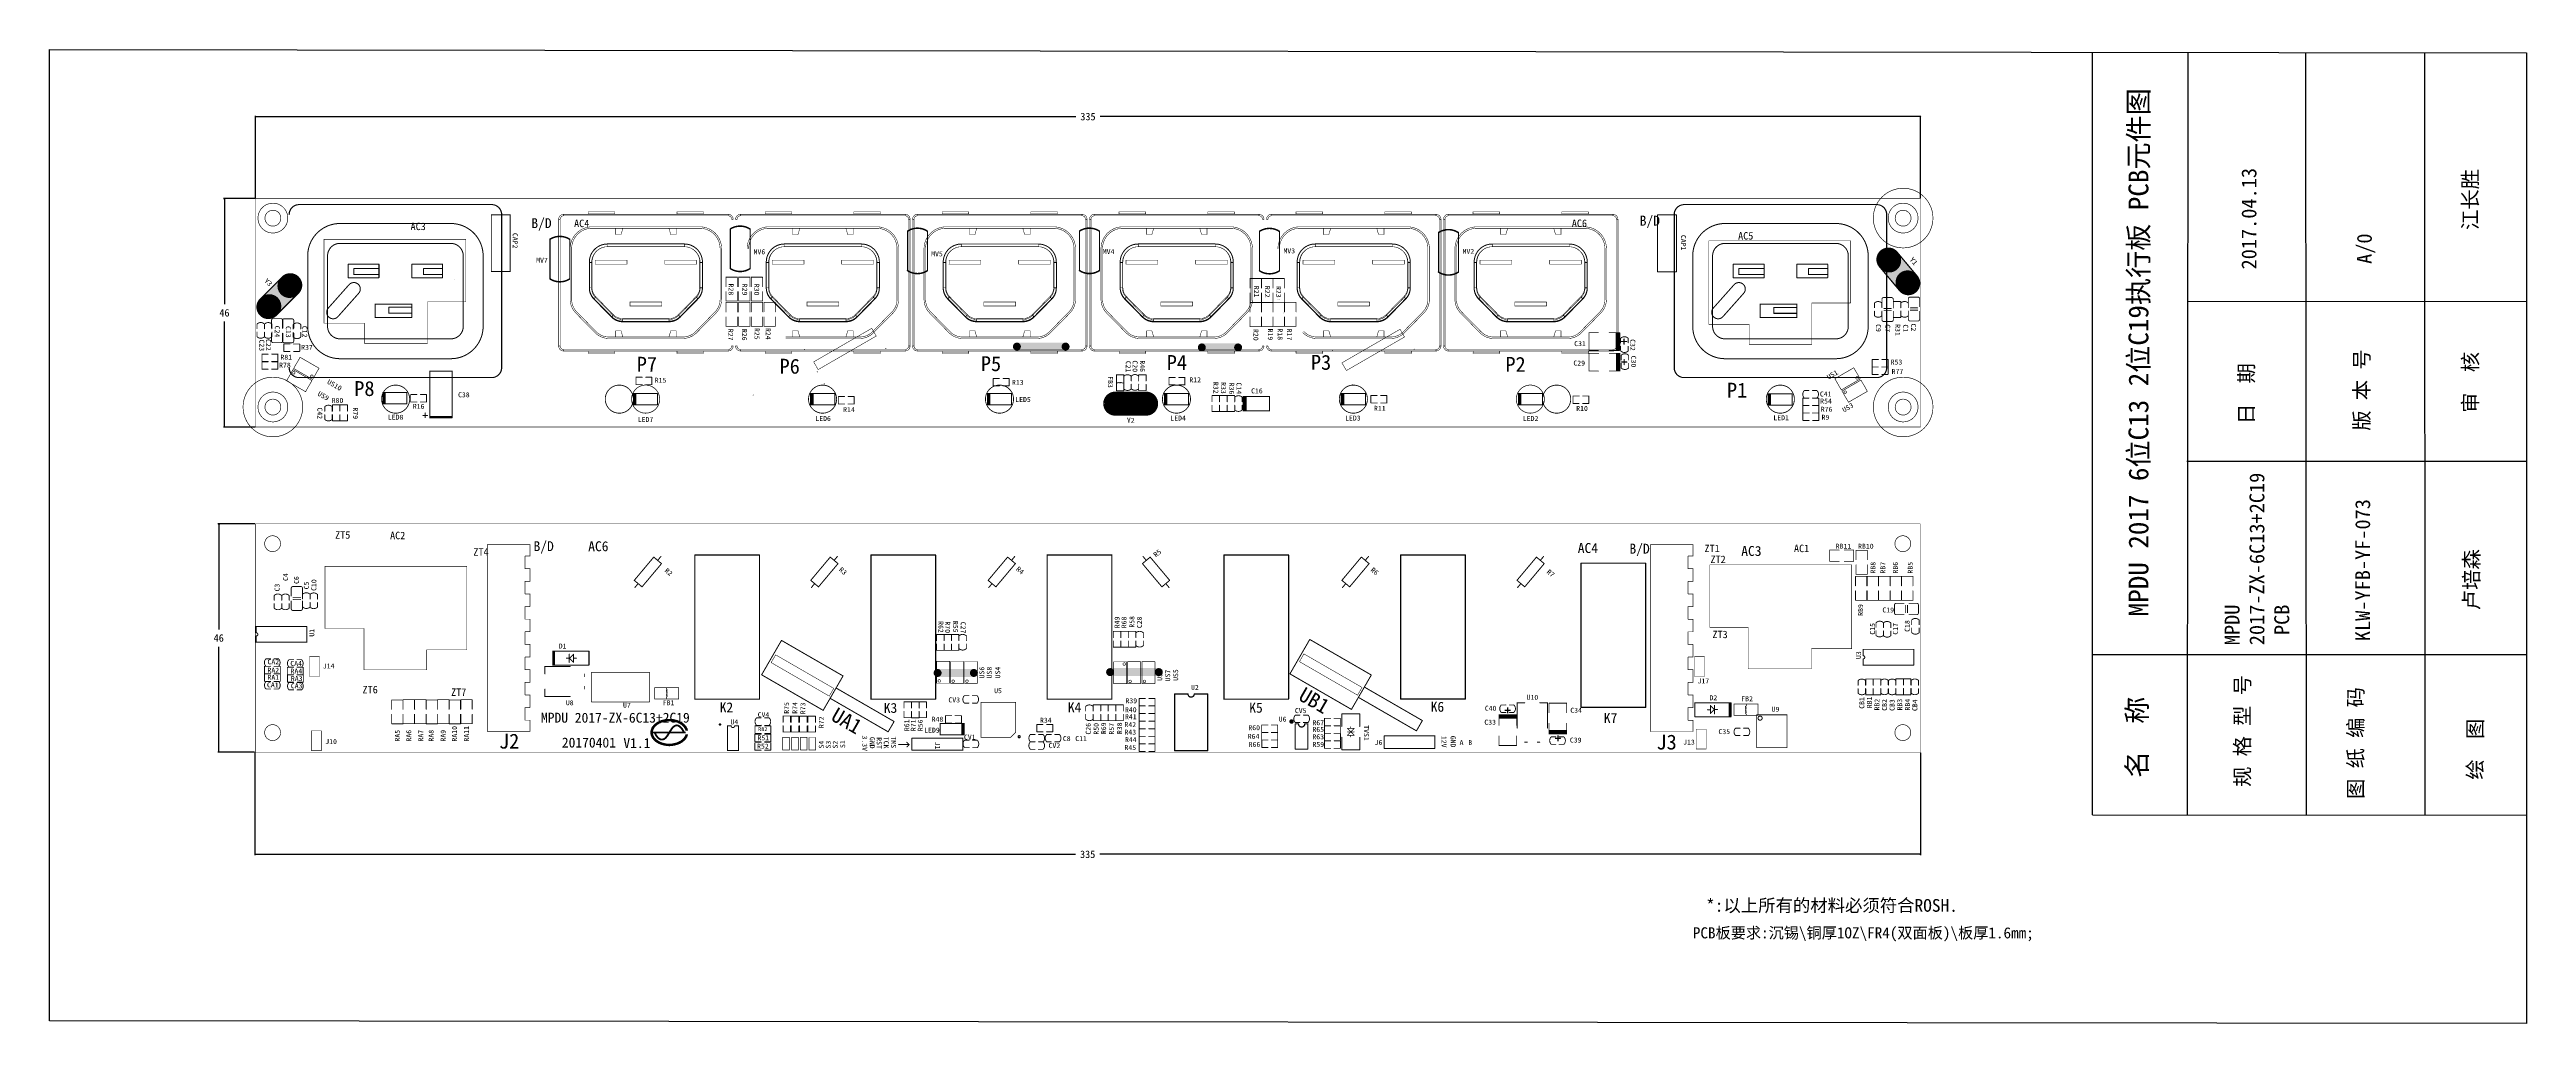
# Model space of a CAD drawing. Extents: x 761 to 1259, y 401 to 597.
import ezdxf

# ---------------------------------------------------------------- set-up
doc = ezdxf.new("R2010")
doc.units = 0
doc.header["$MEASUREMENT"] = 0
doc.layers.get('0').update_dxf_attribs({"linetype": 'CONTINUOUS'})
doc.layers.get('Defpoints').update_dxf_attribs({"linetype": 'CONTINUOUS'})
for name, color, linetype in [('BOTTOMOVERLAY', 7, 'CONTINUOUS'), ('KEEPOUTLAYER', 6, 'CONTINUOUS'), ('TOPOVERLAY', 7, 'CONTINUOUS'), ('标题1', 7, 'CONTINUOUS')]:
    doc.layers.add(name, color=color, linetype=linetype)
doc.styles.get("Standard").update_dxf_attribs({"font": ''})
doc.styles.get('Standard').set_extended_font_data('SimSun')
doc.dimstyles.get("Standard").update_dxf_attribs({"dimtxt": 0.18, "dimasz": 0.18, "dimexe": 0.18, "dimexo": 0.0625, "dimgap": 0.09, "dimtad": 0, "dimtih": 1, "dimtoh": 1, "dimdec": 4, "dimzin": 0, "dimdsep": 46, "dimtxsty": 'Standard', "dimcen": 0.09, "dimadec": 0, "dimazin": 0, "dimtfac": 1, "dimtdec": 4, "dimtofl": 0, "dimtmove": 0, "dimatfit": 0, "dimfxl": 1, "dimtolj": 1, "dimtzin": 0, "dimarcsym": 0})

# ---------------------------------------------------------------- blocks, each defined once
blk = doc.blocks.new('SSOP_EL3H7_2')
at = {"layer": 'TOPOVERLAY', "const_width": 0.12}
for points in [[(-2.2, 1.3), (2.2, 1.3)], [(-2.2, -1.3), (-2.2, 1.3)], [(2.2, -1.3), (2.2, 1.3)], [(-2.2, -1.3), (2.2, -1.3)]]:
    blk.add_lwpolyline(points, dxfattribs=at)
at = {"layer": 'TOPOVERLAY'}
for points, const_width in [([(-2.23, 1.3, 1), (-2.17, 1.3, 1)], 0.0599), ([(-2.23, 1.3, 1), (-2.17, 1.3, 1)], 0.0599), ([(-1.5, 0.8, 1), (-2.01, 0.8, 1)], 0.12), ([(-2.04, 0.8, 1), (-1.98, 0.8, 1)], 0.0599), ([(-1.53, 0.8, 1), (-1.47, 0.8, 1)], 0.0599), ([(2.17, 1.3, 1), (2.23, 1.3, 1)], 0.0599), ([(2.17, 1.3, 1), (2.23, 1.3, 1)], 0.0599), ([(-2.23, -1.3, 1), (-2.17, -1.3, 1)], 0.0599), ([(-2.23, -1.3, 1), (-2.17, -1.3, 1)], 0.0599), ([(2.17, -1.3, 1), (2.23, -1.3, 1)], 0.0599), ([(2.17, -1.3, 1), (2.23, -1.3, 1)], 0.0599)]:
    blk.add_lwpolyline(points, format="xyb", close=True, dxfattribs=dict(at, const_width=const_width))
blk = doc.blocks.new('SSOP_EL3H7_3')
at = {"layer": 'TOPOVERLAY', "const_width": 0.12}
for points in [[(-2.2, 1.3), (2.2, 1.3)], [(-2.2, -1.3), (-2.2, 1.3)], [(2.2, -1.3), (2.2, 1.3)], [(-2.2, -1.3), (2.2, -1.3)]]:
    blk.add_lwpolyline(points, dxfattribs=at)
at = {"layer": 'TOPOVERLAY'}
for points, const_width in [([(-2.23, 1.3, 1), (-2.17, 1.3, 1)], 0.0599), ([(-2.23, 1.3, 1), (-2.17, 1.3, 1)], 0.0599), ([(-1.5, 0.8, 1), (-2.01, 0.8, 1)], 0.12), ([(-2.04, 0.8, 1), (-1.98, 0.8, 1)], 0.0599), ([(-1.53, 0.8, 1), (-1.47, 0.8, 1)], 0.0599), ([(2.17, 1.3, 1), (2.23, 1.3, 1)], 0.0599), ([(2.17, 1.3, 1), (2.23, 1.3, 1)], 0.0599), ([(-2.23, -1.3, 1), (-2.17, -1.3, 1)], 0.0599), ([(-2.23, -1.3, 1), (-2.17, -1.3, 1)], 0.0599), ([(2.17, -1.3, 1), (2.23, -1.3, 1)], 0.0599), ([(2.17, -1.3, 1), (2.23, -1.3, 1)], 0.0599)]:
    blk.add_lwpolyline(points, format="xyb", close=True, dxfattribs=dict(at, const_width=const_width))
blk = doc.blocks.new('0603_4')
at = {"layer": 'TOPOVERLAY', "const_width": 0.178}
for points in [[(-0.75, 1.6), (0.75, 1.6)], [(-0.75, 0.35), (-0.75, 1.6)], [(0.75, 0.35), (0.75, 1.6)], [(-0.75, -1.6), (-0.75, -0.35)], [(-0.75, -1.6), (0.75, -1.6)], [(0.75, -1.6), (0.75, -0.35)]]:
    blk.add_lwpolyline(points, dxfattribs=at)
at = {"layer": 'TOPOVERLAY', "const_width": 0.0889}
for points in [[(-0.79, 1.6, 1), (-0.71, 1.6, 1)], [(-0.79, 1.6, 1), (-0.71, 1.6, 1)], [(-0.79, 0.35, 1), (-0.71, 0.35, 1)], [(0.71, 1.6, 1), (0.79, 1.6, 1)], [(0.71, 1.6, 1), (0.79, 1.6, 1)], [(0.71, 0.35, 1), (0.79, 0.35, 1)], [(-0.79, -0.35, 1), (-0.71, -0.35, 1)], [(-0.79, -1.6, 1), (-0.71, -1.6, 1)], [(-0.79, -1.6, 1), (-0.71, -1.6, 1)], [(0.71, -0.35, 1), (0.79, -0.35, 1)], [(0.71, -1.6, 1), (0.79, -1.6, 1)], [(0.71, -1.6, 1), (0.79, -1.6, 1)]]:
    blk.add_lwpolyline(points, format="xyb", close=True, dxfattribs=at)
blk = doc.blocks.new('0603_5')
at = {"layer": 'TOPOVERLAY', "const_width": 0.178}
for points in [[(-0.75, 1.6), (0.75, 1.6)], [(-0.75, 0.35), (-0.75, 1.6)], [(0.75, 0.35), (0.75, 1.6)], [(-0.75, -1.6), (-0.75, -0.35)], [(-0.75, -1.6), (0.75, -1.6)], [(0.75, -1.6), (0.75, -0.35)]]:
    blk.add_lwpolyline(points, dxfattribs=at)
at = {"layer": 'TOPOVERLAY', "const_width": 0.0889}
for points in [[(-0.79, 1.6, 1), (-0.71, 1.6, 1)], [(-0.79, 1.6, 1), (-0.71, 1.6, 1)], [(-0.79, 0.35, 1), (-0.71, 0.35, 1)], [(0.71, 1.6, 1), (0.79, 1.6, 1)], [(0.71, 1.6, 1), (0.79, 1.6, 1)], [(0.71, 0.35, 1), (0.79, 0.35, 1)], [(-0.79, -0.35, 1), (-0.71, -0.35, 1)], [(-0.79, -1.6, 1), (-0.71, -1.6, 1)], [(-0.79, -1.6, 1), (-0.71, -1.6, 1)], [(0.71, -0.35, 1), (0.79, -0.35, 1)], [(0.71, -1.6, 1), (0.79, -1.6, 1)], [(0.71, -1.6, 1), (0.79, -1.6, 1)]]:
    blk.add_lwpolyline(points, format="xyb", close=True, dxfattribs=at)
blk = doc.blocks.new('0603_6')
at = {"layer": 'TOPOVERLAY', "const_width": 0.178}
for points in [[(0.75, 1.6), (-0.75, 1.6)], [(-0.75, 0.35), (-0.75, 1.6)], [(0.75, 0.35), (0.75, 1.6)], [(-0.75, -1.6), (-0.75, -0.35)], [(0.75, -1.6), (-0.75, -1.6)], [(0.75, -1.6), (0.75, -0.35)]]:
    blk.add_lwpolyline(points, dxfattribs=at)
at = {"layer": 'TOPOVERLAY', "const_width": 0.0889}
for points in [[(-0.79, 1.6, 1), (-0.71, 1.6, 1)], [(-0.79, 1.6, 1), (-0.71, 1.6, 1)], [(-0.79, 0.35, 1), (-0.71, 0.35, 1)], [(0.71, 1.6, 1), (0.79, 1.6, 1)], [(0.71, 1.6, 1), (0.79, 1.6, 1)], [(0.71, 0.35, 1), (0.79, 0.35, 1)], [(-0.79, -0.35, 1), (-0.71, -0.35, 1)], [(-0.79, -1.6, 1), (-0.71, -1.6, 1)], [(-0.79, -1.6, 1), (-0.71, -1.6, 1)], [(0.71, -0.35, 1), (0.79, -0.35, 1)], [(0.71, -1.6, 1), (0.79, -1.6, 1)], [(0.71, -1.6, 1), (0.79, -1.6, 1)]]:
    blk.add_lwpolyline(points, format="xyb", close=True, dxfattribs=at)
blk = doc.blocks.new('0603_7')
at = {"layer": 'TOPOVERLAY', "const_width": 0.178}
for points in [[(0.75, 1.6), (-0.75, 1.6)], [(-0.75, 0.35), (-0.75, 1.6)], [(0.75, 0.35), (0.75, 1.6)], [(-0.75, -1.6), (-0.75, -0.35)], [(0.75, -1.6), (-0.75, -1.6)], [(0.75, -1.6), (0.75, -0.35)]]:
    blk.add_lwpolyline(points, dxfattribs=at)
at = {"layer": 'TOPOVERLAY', "const_width": 0.0889}
for points in [[(-0.79, 1.6, 1), (-0.71, 1.6, 1)], [(-0.79, 1.6, 1), (-0.71, 1.6, 1)], [(-0.79, 0.35, 1), (-0.71, 0.35, 1)], [(0.71, 1.6, 1), (0.79, 1.6, 1)], [(0.71, 1.6, 1), (0.79, 1.6, 1)], [(0.71, 0.35, 1), (0.79, 0.35, 1)], [(-0.79, -0.35, 1), (-0.71, -0.35, 1)], [(-0.79, -1.6, 1), (-0.71, -1.6, 1)], [(-0.79, -1.6, 1), (-0.71, -1.6, 1)], [(0.71, -0.35, 1), (0.79, -0.35, 1)], [(0.71, -1.6, 1), (0.79, -1.6, 1)], [(0.71, -1.6, 1), (0.79, -1.6, 1)]]:
    blk.add_lwpolyline(points, format="xyb", close=True, dxfattribs=at)
blk = doc.blocks.new('0603C_8')
at = {"layer": 'TOPOVERLAY', "const_width": 0.18}
for points in [[(-0.75, 1.28, -0.414214), (0.75, 1.28)], [(0.75, -1.26, -0.414214), (-0.75, -1.26)]]:
    blk.add_lwpolyline(points, format="xyb", dxfattribs=at)
for points in [[(-0.75, 1.28), (-0.75, 0.35)], [(0.75, 1.28), (0.75, 0.35)], [(-0.75, -0.35), (-0.75, -1.26)], [(0.75, -0.35), (0.75, -1.26)]]:
    blk.add_lwpolyline(points, dxfattribs=at)
at = {"layer": 'TOPOVERLAY', "const_width": 0.09}
for points in [[(-0.79, 1.28, 1), (-0.7, 1.28, 1)], [(-0.79, 1.28, 1), (-0.7, 1.28, 1)], [(-0.79, 0.35, 1), (-0.7, 0.35, 1)], [(0.71, 1.28, 1), (0.8, 1.28, 1)], [(0.71, 1.28, 1), (0.8, 1.28, 1)], [(0.71, 0.35, 1), (0.8, 0.35, 1)], [(-0.79, -0.35, 1), (-0.7, -0.35, 1)], [(-0.79, -1.26, 1), (-0.7, -1.26, 1)], [(-0.79, -1.26, 1), (-0.7, -1.26, 1)], [(0.71, -0.35, 1), (0.8, -0.35, 1)], [(0.71, -1.26, 1), (0.8, -1.26, 1)], [(0.71, -1.26, 1), (0.8, -1.26, 1)]]:
    blk.add_lwpolyline(points, format="xyb", close=True, dxfattribs=at)
blk = doc.blocks.new('SSOP_EL3H7_9')
at = {"layer": 'TOPOVERLAY', "const_width": 0.12}
for points in [[(2.2, 1.3), (-2.2, 1.3)], [(-2.2, -1.3), (-2.2, 1.3)], [(2.2, -1.3), (2.2, 1.3)], [(2.2, -1.3), (-2.2, -1.3)]]:
    blk.add_lwpolyline(points, dxfattribs=at)
at = {"layer": 'TOPOVERLAY'}
for points, const_width in [([(-2.23, 1.3, 1), (-2.17, 1.3, 1)], 0.0599), ([(-2.23, 1.3, 1), (-2.17, 1.3, 1)], 0.0599), ([(-1.5, 0.8, 1), (-2.01, 0.8, 1)], 0.12), ([(-2.04, 0.8, 1), (-1.98, 0.8, 1)], 0.0599), ([(-1.53, 0.8, 1), (-1.47, 0.8, 1)], 0.0599), ([(2.17, 1.3, 1), (2.23, 1.3, 1)], 0.0599), ([(2.17, 1.3, 1), (2.23, 1.3, 1)], 0.0599), ([(-2.23, -1.3, 1), (-2.17, -1.3, 1)], 0.0599), ([(-2.23, -1.3, 1), (-2.17, -1.3, 1)], 0.0599), ([(2.17, -1.3, 1), (2.23, -1.3, 1)], 0.0599), ([(2.17, -1.3, 1), (2.23, -1.3, 1)], 0.0599)]:
    blk.add_lwpolyline(points, format="xyb", close=True, dxfattribs=dict(at, const_width=const_width))
blk = doc.blocks.new('SSOP_EL3H7_10')
at = {"layer": 'TOPOVERLAY', "const_width": 0.12}
for points in [[(2.2, 1.3), (-2.2, 1.3)], [(-2.2, -1.3), (-2.2, 1.3)], [(2.2, -1.3), (2.2, 1.3)], [(2.2, -1.3), (-2.2, -1.3)]]:
    blk.add_lwpolyline(points, dxfattribs=at)
at = {"layer": 'TOPOVERLAY'}
for points, const_width in [([(-2.23, 1.3, 1), (-2.17, 1.3, 1)], 0.0599), ([(-2.23, 1.3, 1), (-2.17, 1.3, 1)], 0.0599), ([(-1.5, 0.8, 1), (-2.01, 0.8, 1)], 0.12), ([(-2.04, 0.8, 1), (-1.98, 0.8, 1)], 0.0599), ([(-1.53, 0.8, 1), (-1.47, 0.8, 1)], 0.0599), ([(2.17, 1.3, 1), (2.23, 1.3, 1)], 0.0599), ([(2.17, 1.3, 1), (2.23, 1.3, 1)], 0.0599), ([(-2.23, -1.3, 1), (-2.17, -1.3, 1)], 0.0599), ([(-2.23, -1.3, 1), (-2.17, -1.3, 1)], 0.0599), ([(2.17, -1.3, 1), (2.23, -1.3, 1)], 0.0599), ([(2.17, -1.3, 1), (2.23, -1.3, 1)], 0.0599)]:
    blk.add_lwpolyline(points, format="xyb", close=True, dxfattribs=dict(at, const_width=const_width))
blk = doc.blocks.new('0603_17')
at = {"layer": 'TOPOVERLAY', "const_width": 0.178}
for points in [[(-0.75, 1.6), (0.75, 1.6)], [(-0.75, 1.6), (-0.75, 0.35)], [(0.75, 1.6), (0.75, 0.35)], [(-0.75, -0.35), (-0.75, -1.6)], [(-0.75, -1.6), (0.75, -1.6)], [(0.75, -0.35), (0.75, -1.6)]]:
    blk.add_lwpolyline(points, dxfattribs=at)
at = {"layer": 'TOPOVERLAY', "const_width": 0.0889}
for points in [[(-0.79, 1.6, 1), (-0.71, 1.6, 1)], [(-0.79, 1.6, 1), (-0.71, 1.6, 1)], [(-0.79, 0.35, 1), (-0.71, 0.35, 1)], [(0.71, 1.6, 1), (0.79, 1.6, 1)], [(0.71, 1.6, 1), (0.79, 1.6, 1)], [(0.71, 0.35, 1), (0.79, 0.35, 1)], [(-0.79, -0.35, 1), (-0.71, -0.35, 1)], [(-0.79, -1.6, 1), (-0.71, -1.6, 1)], [(-0.79, -1.6, 1), (-0.71, -1.6, 1)], [(0.71, -0.35, 1), (0.79, -0.35, 1)], [(0.71, -1.6, 1), (0.79, -1.6, 1)], [(0.71, -1.6, 1), (0.79, -1.6, 1)]]:
    blk.add_lwpolyline(points, format="xyb", close=True, dxfattribs=at)
blk = doc.blocks.new('0603_18')
at = {"layer": 'TOPOVERLAY', "const_width": 0.178}
for points in [[(0.75, 1.6), (-0.75, 1.6)], [(-0.75, 0.35), (-0.75, 1.6)], [(0.75, 0.35), (0.75, 1.6)], [(-0.75, -1.6), (-0.75, -0.35)], [(0.75, -1.6), (-0.75, -1.6)], [(0.75, -1.6), (0.75, -0.35)]]:
    blk.add_lwpolyline(points, dxfattribs=at)
at = {"layer": 'TOPOVERLAY', "const_width": 0.0889}
for points in [[(-0.79, 1.6, 1), (-0.71, 1.6, 1)], [(-0.79, 1.6, 1), (-0.71, 1.6, 1)], [(-0.79, 0.35, 1), (-0.71, 0.35, 1)], [(0.71, 1.6, 1), (0.79, 1.6, 1)], [(0.71, 1.6, 1), (0.79, 1.6, 1)], [(0.71, 0.35, 1), (0.79, 0.35, 1)], [(-0.79, -0.35, 1), (-0.71, -0.35, 1)], [(-0.79, -1.6, 1), (-0.71, -1.6, 1)], [(-0.79, -1.6, 1), (-0.71, -1.6, 1)], [(0.71, -0.35, 1), (0.79, -0.35, 1)], [(0.71, -1.6, 1), (0.79, -1.6, 1)], [(0.71, -1.6, 1), (0.79, -1.6, 1)]]:
    blk.add_lwpolyline(points, format="xyb", close=True, dxfattribs=at)
blk = doc.blocks.new('0603_19')
at = {"layer": 'TOPOVERLAY', "const_width": 0.178}
for points in [[(0.75, 1.6), (-0.75, 1.6)], [(-0.75, 0.35), (-0.75, 1.6)], [(0.75, 0.35), (0.75, 1.6)], [(-0.75, -1.6), (-0.75, -0.35)], [(0.75, -1.6), (-0.75, -1.6)], [(0.75, -1.6), (0.75, -0.35)]]:
    blk.add_lwpolyline(points, dxfattribs=at)
at = {"layer": 'TOPOVERLAY', "const_width": 0.0889}
for points in [[(-0.79, 1.6, 1), (-0.71, 1.6, 1)], [(-0.79, 1.6, 1), (-0.71, 1.6, 1)], [(-0.79, 0.35, 1), (-0.71, 0.35, 1)], [(0.71, 1.6, 1), (0.79, 1.6, 1)], [(0.71, 1.6, 1), (0.79, 1.6, 1)], [(0.71, 0.35, 1), (0.79, 0.35, 1)], [(-0.79, -0.35, 1), (-0.71, -0.35, 1)], [(-0.79, -1.6, 1), (-0.71, -1.6, 1)], [(-0.79, -1.6, 1), (-0.71, -1.6, 1)], [(0.71, -0.35, 1), (0.79, -0.35, 1)], [(0.71, -1.6, 1), (0.79, -1.6, 1)], [(0.71, -1.6, 1), (0.79, -1.6, 1)]]:
    blk.add_lwpolyline(points, format="xyb", close=True, dxfattribs=at)
blk = doc.blocks.new('0603_20')
at = {"layer": 'TOPOVERLAY', "const_width": 0.178}
for points in [[(0.75, 1.6), (-0.75, 1.6)], [(-0.75, 0.35), (-0.75, 1.6)], [(0.75, 0.35), (0.75, 1.6)], [(-0.75, -1.6), (-0.75, -0.35)], [(0.75, -1.6), (-0.75, -1.6)], [(0.75, -1.6), (0.75, -0.35)]]:
    blk.add_lwpolyline(points, dxfattribs=at)
at = {"layer": 'TOPOVERLAY', "const_width": 0.0889}
for points in [[(-0.79, 1.6, 1), (-0.71, 1.6, 1)], [(-0.79, 1.6, 1), (-0.71, 1.6, 1)], [(-0.79, 0.35, 1), (-0.71, 0.35, 1)], [(0.71, 1.6, 1), (0.79, 1.6, 1)], [(0.71, 1.6, 1), (0.79, 1.6, 1)], [(0.71, 0.35, 1), (0.79, 0.35, 1)], [(-0.79, -0.35, 1), (-0.71, -0.35, 1)], [(-0.79, -1.6, 1), (-0.71, -1.6, 1)], [(-0.79, -1.6, 1), (-0.71, -1.6, 1)], [(0.71, -0.35, 1), (0.79, -0.35, 1)], [(0.71, -1.6, 1), (0.79, -1.6, 1)], [(0.71, -1.6, 1), (0.79, -1.6, 1)]]:
    blk.add_lwpolyline(points, format="xyb", close=True, dxfattribs=at)
blk = doc.blocks.new('0603C_21')
at = {"layer": 'TOPOVERLAY', "const_width": 0.18}
for points in [[(-0.75, 1.28, -0.414214), (0.75, 1.28)], [(0.75, -1.26, -0.414214), (-0.75, -1.26)]]:
    blk.add_lwpolyline(points, format="xyb", dxfattribs=at)
for points in [[(-0.75, 1.28), (-0.75, 0.35)], [(0.75, 1.28), (0.75, 0.35)], [(-0.75, -0.35), (-0.75, -1.26)], [(0.75, -0.35), (0.75, -1.26)]]:
    blk.add_lwpolyline(points, dxfattribs=at)
at = {"layer": 'TOPOVERLAY', "const_width": 0.09}
for points in [[(-0.79, 1.28, 1), (-0.7, 1.28, 1)], [(-0.79, 1.28, 1), (-0.7, 1.28, 1)], [(-0.79, 0.35, 1), (-0.7, 0.35, 1)], [(0.71, 1.28, 1), (0.79, 1.28, 1)], [(0.71, 1.28, 1), (0.79, 1.28, 1)], [(0.71, 0.35, 1), (0.79, 0.35, 1)], [(-0.79, -0.35, 1), (-0.7, -0.35, 1)], [(-0.79, -1.26, 1), (-0.7, -1.26, 1)], [(-0.79, -1.26, 1), (-0.7, -1.26, 1)], [(0.71, -0.35, 1), (0.79, -0.35, 1)], [(0.71, -1.26, 1), (0.79, -1.26, 1)], [(0.71, -1.26, 1), (0.79, -1.26, 1)]]:
    blk.add_lwpolyline(points, format="xyb", close=True, dxfattribs=at)
blk = doc.blocks.new('C13_22')
at = {"layer": 'TOPOVERLAY', "const_width": 0.1}
for points in [[(-17.55, 12.84, -0.414214), (-16.55, 13.84)], [(-17.25, 12.84, -0.414214), (-16.55, 13.54)], [(-15.24, 6.93, -0.414214), (-10.84, 11.32)], [(-14.94, 6.93, -0.414214), (-10.84, 11.02)], [(10.84, 11.32, -0.414214), (15.24, 6.93)], [(10.84, 11.02, -0.414214), (14.94, 6.93)], [(16.55, 13.84, -0.414214), (17.55, 12.84)], [(16.55, 13.54, -0.414214), (17.25, 12.84)], [(-11.43, 4.21, -0.414214), (-7.73, 7.91)], [(-11.43, 4.12, -0.414214), (-7.73, 7.82)], [(-11.33, 4.21, -0.414214), (-7.73, 7.82)], [(-10.93, 4.12, -0.414214), (-7.73, 7.32)], [(-10.83, 4.21, -0.414214), (-7.73, 7.32)], [(7.73, 7.91, -0.414214), (11.43, 4.21)], [(7.73, 7.82, -0.414214), (11.43, 4.12)], [(7.73, 7.82, -0.414214), (11.33, 4.21)], [(7.73, 7.32, -0.414214), (10.93, 4.12)], [(7.73, 7.32, -0.414214), (10.83, 4.21)], [(-14.12, -6.01, -0.196645), (-15.24, -3.28)], [(-13.9, -5.8, -0.196645), (-14.94, -3.28)], [(-10.51, -3.14, -0.196645), (-11.43, -0.9)], [(-10.51, -3.24, -0.196645), (-11.43, -1)], [(-10.44, -3.08, -0.196645), (-11.33, -0.9)], [(-10.15, -2.89, -0.196645), (-10.93, -1)], [(-10.08, -2.73, -0.196645), (-10.83, -0.9)], [(10.83, -0.9, -0.196645), (10.08, -2.73)], [(10.93, -1, -0.196645), (10.15, -2.89)], [(11.33, -0.9, -0.196645), (10.44, -3.08)], [(11.43, -0.9, -0.196645), (10.51, -3.14)], [(11.43, -1, -0.196645), (10.51, -3.24)], [(14.94, -3.28, -0.196645), (13.9, -5.8)], [(15.24, -3.28, -0.196645), (14.12, -6.01)], [(-7.44, -11.15, -0.201181), (-10.22, -9.98)], [(-7.44, -10.85, -0.201181), (-10, -9.77)], [(-4.65, -7.74, -0.201181), (-6.94, -6.78)], [(-4.66, -7.83, -0.201181), (-6.94, -6.87)], [(-4.65, -7.64, -0.201181), (-6.87, -6.71)], [(-4.66, -7.33, -0.201181), (-6.58, -6.52)], [(-4.65, -7.14, -0.201181), (-6.51, -6.36)], [(6.51, -6.36, -0.201181), (4.65, -7.14)], [(6.87, -6.71, -0.201181), (4.65, -7.64)], [(6.94, -6.78, -0.201181), (4.65, -7.74)], [(6.58, -6.52, -0.201181), (4.66, -7.33)], [(6.94, -6.87, -0.201181), (4.66, -7.83)], [(10, -9.77, -0.201181), (7.44, -10.85)], [(10.22, -9.98, -0.201181), (7.44, -11.15)], [(-16.55, -13.66, -0.414214), (-17.55, -12.66)], [(-16.55, -13.36, -0.414214), (-17.25, -12.66)], [(17.55, -12.66, -0.414214), (16.55, -13.66)], [(17.25, -12.66, -0.414214), (16.55, -13.36)]]:
    blk.add_lwpolyline(points, format="xyb", dxfattribs=at)
for points in [[(-17.55, 12.84), (-17.25, 12.84)], [(-17.55, -12.66), (-17.55, 12.84)], [(-17.25, -12.66), (-17.25, 12.84)], [(-16.55, 13.84), (16.55, 13.84)], [(-16.55, 13.54), (-16.55, 13.84)], [(-16.55, 13.54), (16.55, 13.54)], [(-11.6, 14.34), (-6.25, 14.34)], [(-11.6, 13.84), (-11.6, 14.34)], [(-11.6, 14.06), (-6.25, 14.06)], [(-10.84, 11.32), (10.84, 11.32)], [(-10.84, 11.02), (10.84, 11.02)], [(-6.25, 13.84), (-6.25, 14.34)], [(-6.1, 9.79), (-6.1, 11.01)], [(-5, 9.79), (-4.64, 11.01)], [(4.64, 11.01), (5, 9.79)], [(6.1, 9.79), (6.1, 11.01)], [(6.25, 14.34), (11.6, 14.34)], [(6.25, 13.84), (6.25, 14.34)], [(6.25, 14.06), (11.6, 14.06)], [(11.6, 13.84), (11.6, 14.34)], [(16.55, 13.54), (16.55, 13.84)], [(17.25, 12.84), (17.55, 12.84)], [(17.25, -12.66), (17.25, 12.84)], [(17.55, -12.66), (17.55, 12.84)], [(-15.24, -3.28), (-15.24, 6.93)], [(-14.94, -3.28), (-14.94, 6.93)], [(-7.73, 7.91), (7.73, 7.91)], [(-7.73, 7.32), (-7.73, 7.91)], [(-7.73, 7.82), (7.73, 7.82)], [(-7.73, 7.32), (-7.73, 7.82)], [(-7.73, 7.82), (7.73, 7.82)], [(-7.73, 7.32), (7.73, 7.32)], [(-7.73, 7.32), (7.73, 7.32)], [(-6.1, 9.79), (-5, 9.79)], [(5, 9.79), (6.1, 9.79)], [(7.73, 7.32), (7.73, 7.91)], [(7.73, 7.32), (7.73, 7.82)], [(14.94, -3.28), (14.94, 6.93)], [(15.24, -3.28), (15.24, 6.93)], [(-11.43, 4.21), (-10.83, 4.21)], [(-11.43, -0.9), (-11.43, 4.21)], [(-11.43, 4.12), (-10.93, 4.12)], [(-11.43, -1), (-11.43, 4.12)], [(-11.33, -0.9), (-11.33, 4.21)], [(-10.93, -1), (-10.93, 4.12)], [(-10.83, -0.9), (-10.83, 4.21)], [(-10.2, 4.6), (-3.8, 4.6)], [(-10.2, 3.8), (-10.2, 4.6)], [(-10.2, 3.8), (-3.8, 3.8)], [(-3.8, 3.8), (-3.8, 4.6)], [(3.8, 4.6), (10.2, 4.6)], [(3.8, 3.8), (3.8, 4.6)], [(3.8, 3.8), (10.2, 3.8)], [(10.2, 3.8), (10.2, 4.6)], [(10.83, 4.21), (11.43, 4.21)], [(10.83, -0.9), (10.83, 4.21)], [(10.93, 4.12), (11.43, 4.12)], [(10.93, -1), (10.93, 4.12)], [(11.33, -0.9), (11.33, 4.21)], [(11.43, -0.9), (11.43, 4.21)], [(11.43, -1), (11.43, 4.12)], [(-11.43, -0.9), (-10.83, -0.9)], [(-10.51, -3.14), (-10.08, -2.73)], [(-10.51, -3.24), (-10.15, -2.89)], [(-10.51, -3.14), (-6.94, -6.78)], [(-10.51, -3.24), (-6.94, -6.87)], [(-10.44, -3.08), (-6.87, -6.71)], [(-10.15, -2.89), (-6.58, -6.52)], [(-10.08, -2.73), (-6.51, -6.36)], [(-3.2, -3.8), (3.2, -3.8)], [(-3.2, -4.6), (-3.2, -3.8)], [(-3.2, -4.6), (3.2, -4.6)], [(3.2, -4.6), (3.2, -3.8)], [(6.51, -6.36), (10.08, -2.73)], [(6.58, -6.52), (10.15, -2.89)], [(6.87, -6.71), (10.44, -3.08)], [(6.94, -6.78), (10.51, -3.14)], [(6.94, -6.87), (10.51, -3.24)], [(10.08, -2.73), (10.51, -3.14)], [(10.15, -2.89), (10.51, -3.24)], [(10.83, -0.9), (11.43, -0.9)], [(10.93, -1), (11.43, -1)], [(-14.12, -6.01), (-10.22, -9.98)], [(-13.9, -5.8), (-10, -9.77)], [(-6.94, -6.78), (-6.51, -6.36)], [(-6.94, -6.87), (-6.58, -6.52)], [(-6.1, -9.61), (-5, -9.61)], [(-6.1, -10.83), (-6.1, -9.61)], [(-5, -9.61), (-4.64, -10.83)], [(-4.66, -7.33), (4.66, -7.33)], [(-4.66, -7.83), (-4.66, -7.33)], [(-4.66, -7.83), (4.66, -7.83)], [(-4.65, -7.14), (4.65, -7.14)], [(-4.65, -7.74), (-4.65, -7.14)], [(-4.65, -7.64), (4.65, -7.64)], [(-4.65, -7.74), (4.65, -7.74)], [(4.64, -10.83), (5, -9.61)], [(4.65, -7.74), (4.65, -7.14)], [(4.66, -7.83), (4.66, -7.33)], [(5, -9.61), (6.1, -9.61)], [(6.1, -10.83), (6.1, -9.61)], [(6.51, -6.36), (6.94, -6.78)], [(6.58, -6.52), (6.94, -6.87)], [(10, -9.77), (13.9, -5.8)], [(10.22, -9.98), (14.12, -6.01)], [(-17.55, -12.66), (-17.25, -12.66)], [(-16.55, -13.66), (-16.55, -13.36)], [(-16.55, -13.36), (16.55, -13.36)], [(-16.55, -13.66), (16.55, -13.66)], [(-11.59, -13.88), (-11.59, -13.66)], [(-11.59, -13.88), (-6.25, -13.88)], [(-11.59, -14.16), (-11.59, -13.88)], [(-11.59, -14.16), (-6.25, -14.16)], [(-7.44, -10.85), (7.44, -10.85)], [(-7.44, -11.15), (7.44, -11.15)], [(-6.25, -14.16), (-6.25, -13.66)], [(6.25, -14.16), (6.25, -13.66)], [(6.25, -13.88), (11.59, -13.88)], [(6.25, -14.16), (11.59, -14.16)], [(11.59, -13.88), (11.59, -13.66)], [(11.59, -14.16), (11.59, -13.88)], [(16.55, -13.66), (16.55, -13.36)], [(17.25, -12.66), (17.55, -12.66)]]:
    blk.add_lwpolyline(points, dxfattribs=at)
at = {"layer": 'TOPOVERLAY', "const_width": 0.05}
for points in [[(-17.58, 12.84, 1), (-17.53, 12.84, 1)], [(-17.58, 12.84, 1), (-17.53, 12.84, 1)], [(-17.58, 12.84, 1), (-17.53, 12.84, 1)], [(-17.28, 12.84, 1), (-17.23, 12.84, 1)], [(-17.28, 12.84, 1), (-17.23, 12.84, 1)], [(-17.28, 12.84, 1), (-17.23, 12.84, 1)], [(-16.58, 13.84, 1), (-16.53, 13.84, 1)], [(-16.58, 13.84, 1), (-16.53, 13.84, 1)], [(-16.58, 13.84, 1), (-16.53, 13.84, 1)], [(-16.58, 13.54, 1), (-16.53, 13.54, 1)], [(-16.58, 13.54, 1), (-16.53, 13.54, 1)], [(-16.58, 13.54, 1), (-16.53, 13.54, 1)], [(-11.63, 14.34, 1), (-11.58, 14.34, 1)], [(-11.63, 14.34, 1), (-11.58, 14.34, 1)], [(-11.63, 14.06, 1), (-11.58, 14.06, 1)], [(-11.63, 13.84, 1), (-11.58, 13.84, 1)], [(-10.87, 11.32, 1), (-10.82, 11.32, 1)], [(-10.87, 11.32, 1), (-10.82, 11.32, 1)], [(-10.87, 11.02, 1), (-10.82, 11.02, 1)], [(-10.87, 11.02, 1), (-10.82, 11.02, 1)], [(-6.27, 14.34, 1), (-6.23, 14.34, 1)], [(-6.27, 14.34, 1), (-6.23, 14.34, 1)], [(-6.27, 14.06, 1), (-6.23, 14.06, 1)], [(-6.27, 13.84, 1), (-6.23, 13.84, 1)], [(-6.12, 11.01, 1), (-6.08, 11.01, 1)], [(-4.66, 11.01, 1), (-4.61, 11.01, 1)], [(4.61, 11.01, 1), (4.66, 11.01, 1)], [(6.08, 11.01, 1), (6.13, 11.01, 1)], [(6.23, 14.34, 1), (6.28, 14.34, 1)], [(6.23, 14.34, 1), (6.28, 14.34, 1)], [(6.23, 14.06, 1), (6.28, 14.06, 1)], [(6.23, 13.84, 1), (6.28, 13.84, 1)], [(10.82, 11.32, 1), (10.87, 11.32, 1)], [(10.82, 11.32, 1), (10.87, 11.32, 1)], [(10.82, 11.02, 1), (10.87, 11.02, 1)], [(10.82, 11.02, 1), (10.87, 11.02, 1)], [(11.58, 14.34, 1), (11.63, 14.34, 1)], [(11.58, 14.34, 1), (11.63, 14.34, 1)], [(11.58, 14.06, 1), (11.63, 14.06, 1)], [(11.58, 13.84, 1), (11.63, 13.84, 1)], [(16.53, 13.84, 1), (16.58, 13.84, 1)], [(16.53, 13.84, 1), (16.58, 13.84, 1)], [(16.53, 13.84, 1), (16.58, 13.84, 1)], [(16.53, 13.54, 1), (16.58, 13.54, 1)], [(16.53, 13.54, 1), (16.58, 13.54, 1)], [(16.53, 13.54, 1), (16.58, 13.54, 1)], [(17.23, 12.84, 1), (17.28, 12.84, 1)], [(17.23, 12.84, 1), (17.28, 12.84, 1)], [(17.23, 12.84, 1), (17.28, 12.84, 1)], [(17.53, 12.84, 1), (17.58, 12.84, 1)], [(17.53, 12.84, 1), (17.58, 12.84, 1)], [(17.53, 12.84, 1), (17.58, 12.84, 1)], [(-15.26, 6.93, 1), (-15.21, 6.93, 1)], [(-15.26, 6.93, 1), (-15.21, 6.93, 1)], [(-14.96, 6.93, 1), (-14.91, 6.93, 1)], [(-14.96, 6.93, 1), (-14.91, 6.93, 1)], [(-7.75, 7.91, 1), (-7.7, 7.91, 1)], [(-7.75, 7.91, 1), (-7.7, 7.91, 1)], [(-7.75, 7.91, 1), (-7.7, 7.91, 1)], [(-7.75, 7.82, 1), (-7.7, 7.82, 1)], [(-7.75, 7.82, 1), (-7.7, 7.82, 1)], [(-7.75, 7.82, 1), (-7.7, 7.82, 1)], [(-7.75, 7.82, 1), (-7.7, 7.82, 1)], [(-7.75, 7.82, 1), (-7.7, 7.82, 1)], [(-7.75, 7.32, 1), (-7.7, 7.32, 1)], [(-7.75, 7.32, 1), (-7.7, 7.32, 1)], [(-7.75, 7.32, 1), (-7.7, 7.32, 1)], [(-7.75, 7.32, 1), (-7.7, 7.32, 1)], [(-7.75, 7.32, 1), (-7.7, 7.32, 1)], [(-7.75, 7.32, 1), (-7.7, 7.32, 1)], [(-6.12, 9.79, 1), (-6.08, 9.79, 1)], [(-6.12, 9.79, 1), (-6.08, 9.79, 1)], [(-5.02, 9.79, 1), (-4.98, 9.79, 1)], [(-5.02, 9.79, 1), (-4.98, 9.79, 1)], [(4.98, 9.79, 1), (5.03, 9.79, 1)], [(4.98, 9.79, 1), (5.03, 9.79, 1)], [(6.08, 9.79, 1), (6.13, 9.79, 1)], [(6.08, 9.79, 1), (6.13, 9.79, 1)], [(7.7, 7.91, 1), (7.75, 7.91, 1)], [(7.7, 7.91, 1), (7.75, 7.91, 1)], [(7.7, 7.91, 1), (7.75, 7.91, 1)], [(7.7, 7.82, 1), (7.75, 7.82, 1)], [(7.7, 7.82, 1), (7.75, 7.82, 1)], [(7.7, 7.82, 1), (7.75, 7.82, 1)], [(7.7, 7.82, 1), (7.75, 7.82, 1)], [(7.7, 7.82, 1), (7.75, 7.82, 1)], [(7.7, 7.32, 1), (7.75, 7.32, 1)], [(7.7, 7.32, 1), (7.75, 7.32, 1)], [(7.7, 7.32, 1), (7.75, 7.32, 1)], [(7.7, 7.32, 1), (7.75, 7.32, 1)], [(7.7, 7.32, 1), (7.75, 7.32, 1)], [(7.7, 7.32, 1), (7.75, 7.32, 1)], [(14.91, 6.93, 1), (14.96, 6.93, 1)], [(14.91, 6.93, 1), (14.96, 6.93, 1)], [(15.21, 6.93, 1), (15.26, 6.93, 1)], [(15.21, 6.93, 1), (15.26, 6.93, 1)], [(-11.45, 4.21, 1), (-11.4, 4.21, 1)], [(-11.45, 4.21, 1), (-11.4, 4.21, 1)], [(-11.45, 4.21, 1), (-11.4, 4.21, 1)], [(-11.45, 4.12, 1), (-11.4, 4.12, 1)], [(-11.45, 4.12, 1), (-11.4, 4.12, 1)], [(-11.45, 4.12, 1), (-11.4, 4.12, 1)], [(-11.36, 4.21, 1), (-11.31, 4.21, 1)], [(-11.36, 4.21, 1), (-11.31, 4.21, 1)], [(-10.95, 4.12, 1), (-10.9, 4.12, 1)], [(-10.95, 4.12, 1), (-10.9, 4.12, 1)], [(-10.95, 4.12, 1), (-10.9, 4.12, 1)], [(-10.86, 4.21, 1), (-10.81, 4.21, 1)], [(-10.86, 4.21, 1), (-10.81, 4.21, 1)], [(-10.86, 4.21, 1), (-10.81, 4.21, 1)], [(-10.23, 4.6, 1), (-10.18, 4.6, 1)], [(-10.23, 4.6, 1), (-10.18, 4.6, 1)], [(-10.23, 3.8, 1), (-10.18, 3.8, 1)], [(-10.23, 3.8, 1), (-10.18, 3.8, 1)], [(-3.82, 4.6, 1), (-3.78, 4.6, 1)], [(-3.82, 4.6, 1), (-3.78, 4.6, 1)], [(-3.82, 3.8, 1), (-3.78, 3.8, 1)], [(-3.82, 3.8, 1), (-3.78, 3.8, 1)], [(3.78, 4.6, 1), (3.83, 4.6, 1)], [(3.78, 4.6, 1), (3.83, 4.6, 1)], [(3.78, 3.8, 1), (3.83, 3.8, 1)], [(3.78, 3.8, 1), (3.83, 3.8, 1)], [(10.18, 4.6, 1), (10.23, 4.6, 1)], [(10.18, 4.6, 1), (10.23, 4.6, 1)], [(10.18, 3.8, 1), (10.23, 3.8, 1)], [(10.18, 3.8, 1), (10.23, 3.8, 1)], [(10.81, 4.21, 1), (10.86, 4.21, 1)], [(10.81, 4.21, 1), (10.86, 4.21, 1)], [(10.81, 4.21, 1), (10.86, 4.21, 1)], [(10.9, 4.12, 1), (10.95, 4.12, 1)], [(10.9, 4.12, 1), (10.95, 4.12, 1)], [(10.9, 4.12, 1), (10.95, 4.12, 1)], [(11.31, 4.21, 1), (11.36, 4.21, 1)], [(11.31, 4.21, 1), (11.36, 4.21, 1)], [(11.4, 4.21, 1), (11.45, 4.21, 1)], [(11.4, 4.21, 1), (11.45, 4.21, 1)], [(11.4, 4.21, 1), (11.45, 4.21, 1)], [(11.4, 4.12, 1), (11.45, 4.12, 1)], [(11.4, 4.12, 1), (11.45, 4.12, 1)], [(11.4, 4.12, 1), (11.45, 4.12, 1)], [(-15.26, -3.28, 1), (-15.21, -3.28, 1)], [(-15.26, -3.28, 1), (-15.21, -3.28, 1)], [(-14.96, -3.28, 1), (-14.91, -3.28, 1)], [(-14.96, -3.28, 1), (-14.91, -3.28, 1)], [(-11.45, -0.9, 1), (-11.4, -0.9, 1)], [(-11.45, -0.9, 1), (-11.4, -0.9, 1)], [(-11.45, -0.9, 1), (-11.4, -0.9, 1)], [(-11.45, -1, 1), (-11.4, -1, 1)], [(-11.45, -1, 1), (-11.4, -1, 1)], [(-11.36, -0.9, 1), (-11.31, -0.9, 1)], [(-11.36, -0.9, 1), (-11.31, -0.9, 1)], [(-10.95, -1, 1), (-10.9, -1, 1)], [(-10.95, -1, 1), (-10.9, -1, 1)], [(-10.86, -0.9, 1), (-10.81, -0.9, 1)], [(-10.86, -0.9, 1), (-10.81, -0.9, 1)], [(-10.86, -0.9, 1), (-10.81, -0.9, 1)], [(-10.53, -3.14, 1), (-10.48, -3.14, 1)], [(-10.53, -3.14, 1), (-10.48, -3.14, 1)], [(-10.53, -3.14, 1), (-10.48, -3.14, 1)], [(-10.53, -3.24, 1), (-10.48, -3.24, 1)], [(-10.53, -3.24, 1), (-10.48, -3.24, 1)], [(-10.53, -3.24, 1), (-10.48, -3.24, 1)], [(-10.47, -3.08, 1), (-10.42, -3.08, 1)], [(-10.47, -3.08, 1), (-10.42, -3.08, 1)], [(-10.18, -2.89, 1), (-10.13, -2.89, 1)], [(-10.18, -2.89, 1), (-10.13, -2.89, 1)], [(-10.18, -2.89, 1), (-10.13, -2.89, 1)], [(-10.11, -2.73, 1), (-10.06, -2.73, 1)], [(-10.11, -2.73, 1), (-10.06, -2.73, 1)], [(-10.11, -2.73, 1), (-10.06, -2.73, 1)], [(-3.22, -3.8, 1), (-3.17, -3.8, 1)], [(-3.22, -3.8, 1), (-3.17, -3.8, 1)], [(-3.22, -4.6, 1), (-3.17, -4.6, 1)], [(-3.22, -4.6, 1), (-3.17, -4.6, 1)], [(3.18, -3.8, 1), (3.23, -3.8, 1)], [(3.18, -3.8, 1), (3.23, -3.8, 1)], [(3.18, -4.6, 1), (3.23, -4.6, 1)], [(3.18, -4.6, 1), (3.23, -4.6, 1)], [(10.06, -2.73, 1), (10.11, -2.73, 1)], [(10.06, -2.73, 1), (10.11, -2.73, 1)], [(10.06, -2.73, 1), (10.11, -2.73, 1)], [(10.13, -2.89, 1), (10.18, -2.89, 1)], [(10.13, -2.89, 1), (10.18, -2.89, 1)], [(10.13, -2.89, 1), (10.18, -2.89, 1)], [(10.42, -3.08, 1), (10.47, -3.08, 1)], [(10.42, -3.08, 1), (10.47, -3.08, 1)], [(10.48, -3.14, 1), (10.53, -3.14, 1)], [(10.48, -3.14, 1), (10.53, -3.14, 1)], [(10.48, -3.14, 1), (10.53, -3.14, 1)], [(10.48, -3.24, 1), (10.53, -3.24, 1)], [(10.48, -3.24, 1), (10.53, -3.24, 1)], [(10.48, -3.24, 1), (10.53, -3.24, 1)], [(10.81, -0.9, 1), (10.86, -0.9, 1)], [(10.81, -0.9, 1), (10.86, -0.9, 1)], [(10.81, -0.9, 1), (10.86, -0.9, 1)], [(10.9, -1, 1), (10.95, -1, 1)], [(10.9, -1, 1), (10.95, -1, 1)], [(10.9, -1, 1), (10.95, -1, 1)], [(11.31, -0.9, 1), (11.36, -0.9, 1)], [(11.31, -0.9, 1), (11.36, -0.9, 1)], [(11.4, -0.9, 1), (11.45, -0.9, 1)], [(11.4, -0.9, 1), (11.45, -0.9, 1)], [(11.4, -0.9, 1), (11.45, -0.9, 1)], [(11.4, -1, 1), (11.45, -1, 1)], [(11.4, -1, 1), (11.45, -1, 1)], [(11.4, -1, 1), (11.45, -1, 1)], [(14.91, -3.28, 1), (14.96, -3.28, 1)], [(14.91, -3.28, 1), (14.96, -3.28, 1)], [(15.21, -3.28, 1), (15.26, -3.28, 1)], [(15.21, -3.28, 1), (15.26, -3.28, 1)], [(-14.14, -6.01, 1), (-14.09, -6.01, 1)], [(-14.14, -6.01, 1), (-14.09, -6.01, 1)], [(-13.93, -5.8, 1), (-13.88, -5.8, 1)], [(-13.93, -5.8, 1), (-13.88, -5.8, 1)], [(-10.24, -9.98, 1), (-10.19, -9.98, 1)], [(-10.24, -9.98, 1), (-10.19, -9.98, 1)], [(-10.03, -9.77, 1), (-9.98, -9.77, 1)], [(-10.03, -9.77, 1), (-9.98, -9.77, 1)], [(-6.96, -6.78, 1), (-6.91, -6.78, 1)], [(-6.96, -6.78, 1), (-6.91, -6.78, 1)], [(-6.96, -6.78, 1), (-6.91, -6.78, 1)], [(-6.97, -6.87, 1), (-6.92, -6.87, 1)], [(-6.97, -6.87, 1), (-6.92, -6.87, 1)], [(-6.97, -6.87, 1), (-6.92, -6.87, 1)], [(-6.89, -6.71, 1), (-6.84, -6.71, 1)], [(-6.89, -6.71, 1), (-6.84, -6.71, 1)], [(-6.61, -6.52, 1), (-6.56, -6.52, 1)], [(-6.61, -6.52, 1), (-6.56, -6.52, 1)], [(-6.61, -6.52, 1), (-6.56, -6.52, 1)], [(-6.54, -6.36, 1), (-6.49, -6.36, 1)], [(-6.54, -6.36, 1), (-6.49, -6.36, 1)], [(-6.54, -6.36, 1), (-6.49, -6.36, 1)], [(-6.12, -9.61, 1), (-6.08, -9.61, 1)], [(-6.12, -9.61, 1), (-6.08, -9.61, 1)], [(-5.02, -9.61, 1), (-4.98, -9.61, 1)], [(-5.02, -9.61, 1), (-4.98, -9.61, 1)], [(-4.68, -7.33, 1), (-4.63, -7.33, 1)], [(-4.68, -7.33, 1), (-4.63, -7.33, 1)], [(-4.68, -7.33, 1), (-4.63, -7.33, 1)], [(-4.68, -7.83, 1), (-4.63, -7.83, 1)], [(-4.68, -7.83, 1), (-4.63, -7.83, 1)], [(-4.68, -7.83, 1), (-4.63, -7.83, 1)], [(-4.68, -7.14, 1), (-4.63, -7.14, 1)], [(-4.68, -7.14, 1), (-4.63, -7.14, 1)], [(-4.68, -7.14, 1), (-4.63, -7.14, 1)], [(-4.68, -7.64, 1), (-4.63, -7.64, 1)], [(-4.68, -7.64, 1), (-4.63, -7.64, 1)], [(-4.68, -7.74, 1), (-4.63, -7.74, 1)], [(-4.68, -7.74, 1), (-4.63, -7.74, 1)], [(-4.68, -7.74, 1), (-4.63, -7.74, 1)], [(4.63, -7.14, 1), (4.68, -7.14, 1)], [(4.63, -7.14, 1), (4.68, -7.14, 1)], [(4.63, -7.14, 1), (4.68, -7.14, 1)], [(4.63, -7.64, 1), (4.68, -7.64, 1)], [(4.63, -7.64, 1), (4.68, -7.64, 1)], [(4.63, -7.74, 1), (4.68, -7.74, 1)], [(4.63, -7.74, 1), (4.68, -7.74, 1)], [(4.63, -7.74, 1), (4.68, -7.74, 1)], [(4.63, -7.33, 1), (4.68, -7.33, 1)], [(4.63, -7.33, 1), (4.68, -7.33, 1)], [(4.63, -7.33, 1), (4.68, -7.33, 1)], [(4.63, -7.83, 1), (4.68, -7.83, 1)], [(4.63, -7.83, 1), (4.68, -7.83, 1)], [(4.63, -7.83, 1), (4.68, -7.83, 1)], [(4.98, -9.61, 1), (5.03, -9.61, 1)], [(4.98, -9.61, 1), (5.03, -9.61, 1)], [(6.08, -9.61, 1), (6.13, -9.61, 1)], [(6.08, -9.61, 1), (6.13, -9.61, 1)], [(6.49, -6.36, 1), (6.54, -6.36, 1)], [(6.49, -6.36, 1), (6.54, -6.36, 1)], [(6.49, -6.36, 1), (6.54, -6.36, 1)], [(6.56, -6.52, 1), (6.61, -6.52, 1)], [(6.56, -6.52, 1), (6.61, -6.52, 1)], [(6.56, -6.52, 1), (6.61, -6.52, 1)], [(6.84, -6.71, 1), (6.89, -6.71, 1)], [(6.84, -6.71, 1), (6.89, -6.71, 1)], [(6.91, -6.78, 1), (6.96, -6.78, 1)], [(6.91, -6.78, 1), (6.96, -6.78, 1)], [(6.91, -6.78, 1), (6.96, -6.78, 1)], [(6.92, -6.87, 1), (6.97, -6.87, 1)], [(6.92, -6.87, 1), (6.97, -6.87, 1)], [(6.92, -6.87, 1), (6.97, -6.87, 1)], [(9.98, -9.77, 1), (10.03, -9.77, 1)], [(9.98, -9.77, 1), (10.03, -9.77, 1)], [(10.19, -9.98, 1), (10.24, -9.98, 1)], [(10.19, -9.98, 1), (10.24, -9.98, 1)], [(13.88, -5.8, 1), (13.93, -5.8, 1)], [(13.88, -5.8, 1), (13.93, -5.8, 1)], [(14.09, -6.01, 1), (14.14, -6.01, 1)], [(14.09, -6.01, 1), (14.14, -6.01, 1)], [(-17.58, -12.66, 1), (-17.53, -12.66, 1)], [(-17.58, -12.66, 1), (-17.53, -12.66, 1)], [(-17.58, -12.66, 1), (-17.53, -12.66, 1)], [(-17.28, -12.66, 1), (-17.23, -12.66, 1)], [(-17.28, -12.66, 1), (-17.23, -12.66, 1)], [(-17.28, -12.66, 1), (-17.23, -12.66, 1)], [(-16.58, -13.36, 1), (-16.53, -13.36, 1)], [(-16.58, -13.36, 1), (-16.53, -13.36, 1)], [(-16.58, -13.36, 1), (-16.53, -13.36, 1)], [(-16.58, -13.66, 1), (-16.53, -13.66, 1)], [(-16.58, -13.66, 1), (-16.53, -13.66, 1)], [(-16.58, -13.66, 1), (-16.53, -13.66, 1)], [(-11.62, -13.66, 1), (-11.57, -13.66, 1)], [(-11.62, -13.88, 1), (-11.57, -13.88, 1)], [(-11.62, -13.88, 1), (-11.57, -13.88, 1)], [(-11.62, -13.88, 1), (-11.57, -13.88, 1)], [(-11.62, -14.16, 1), (-11.57, -14.16, 1)], [(-11.62, -14.16, 1), (-11.57, -14.16, 1)], [(-7.46, -10.85, 1), (-7.41, -10.85, 1)], [(-7.46, -10.85, 1), (-7.41, -10.85, 1)], [(-7.46, -11.15, 1), (-7.41, -11.15, 1)], [(-7.46, -11.15, 1), (-7.41, -11.15, 1)], [(-6.27, -13.66, 1), (-6.23, -13.66, 1)], [(-6.27, -13.88, 1), (-6.23, -13.88, 1)], [(-6.27, -14.16, 1), (-6.23, -14.16, 1)], [(-6.27, -14.16, 1), (-6.23, -14.16, 1)], [(-6.12, -10.83, 1), (-6.08, -10.83, 1)], [(-4.66, -10.83, 1), (-4.61, -10.83, 1)], [(4.61, -10.83, 1), (4.66, -10.83, 1)], [(6.08, -10.83, 1), (6.13, -10.83, 1)], [(6.23, -13.66, 1), (6.28, -13.66, 1)], [(6.23, -13.88, 1), (6.28, -13.88, 1)], [(6.23, -14.16, 1), (6.28, -14.16, 1)], [(6.23, -14.16, 1), (6.28, -14.16, 1)], [(7.41, -10.85, 1), (7.46, -10.85, 1)], [(7.41, -10.85, 1), (7.46, -10.85, 1)], [(7.41, -11.15, 1), (7.46, -11.15, 1)], [(7.41, -11.15, 1), (7.46, -11.15, 1)], [(11.57, -13.66, 1), (11.62, -13.66, 1)], [(11.57, -13.88, 1), (11.62, -13.88, 1)], [(11.57, -13.88, 1), (11.62, -13.88, 1)], [(11.57, -13.88, 1), (11.62, -13.88, 1)], [(11.57, -14.16, 1), (11.62, -14.16, 1)], [(11.57, -14.16, 1), (11.62, -14.16, 1)], [(16.53, -13.36, 1), (16.58, -13.36, 1)], [(16.53, -13.36, 1), (16.58, -13.36, 1)], [(16.53, -13.36, 1), (16.58, -13.36, 1)], [(16.53, -13.66, 1), (16.58, -13.66, 1)], [(16.53, -13.66, 1), (16.58, -13.66, 1)], [(16.53, -13.66, 1), (16.58, -13.66, 1)], [(17.23, -12.66, 1), (17.28, -12.66, 1)], [(17.23, -12.66, 1), (17.28, -12.66, 1)], [(17.23, -12.66, 1), (17.28, -12.66, 1)], [(17.53, -12.66, 1), (17.58, -12.66, 1)], [(17.53, -12.66, 1), (17.58, -12.66, 1)], [(17.53, -12.66, 1), (17.58, -12.66, 1)]]:
    blk.add_lwpolyline(points, format="xyb", close=True, dxfattribs=at)
blk = doc.blocks.new('XTAL_2_30')
at = {"layer": 'TOPOVERLAY', "const_width": 0.254}
for points in [[(-3.07, -2.29, -1), (-3.07, 2.29)], [(3.15, 2.29, -1), (3.15, -2.29)]]:
    blk.add_lwpolyline(points, format="xyb", dxfattribs=at)
at = {"layer": 'TOPOVERLAY'}
for points, const_width in [([(2.9, 0), (-2.84, 0)], 4.83), ([(3.15, 2.29), (-3.07, 2.29)], 0.254), ([(3.15, -2.29), (-3.07, -2.29)], 0.254)]:
    blk.add_lwpolyline(points, dxfattribs=dict(at, const_width=const_width))
for points, const_width in [([(-4.05, 0, 1), (-1.64, 0, 1)], 2.41), ([(-3.14, 2.29, 1), (-3.01, 2.29, 1)], 0.127), ([(-3.14, 2.29, 1), (-3.01, 2.29, 1)], 0.127), ([(1.69, 0, 1), (4.1, 0, 1)], 2.41), ([(3.09, 2.29, 1), (3.21, 2.29, 1)], 0.127), ([(3.09, 2.29, 1), (3.21, 2.29, 1)], 0.127), ([(-3.14, -2.29, 1), (-3.01, -2.29, 1)], 0.127), ([(-3.14, -2.29, 1), (-3.01, -2.29, 1)], 0.127), ([(3.09, -2.29, 1), (3.21, -2.29, 1)], 0.127), ([(3.09, -2.29, 1), (3.21, -2.29, 1)], 0.127)]:
    blk.add_lwpolyline(points, format="xyb", close=True, dxfattribs=dict(at, const_width=const_width))
blk = doc.blocks.new('XTAL_2_31')
at = {"layer": 'TOPOVERLAY', "const_width": 0.254}
for points in [[(-3.07, -2.29, -1), (-3.07, 2.29)], [(3.15, 2.29, -1), (3.15, -2.29)]]:
    blk.add_lwpolyline(points, format="xyb", dxfattribs=at)
at = {"layer": 'TOPOVERLAY'}
for points, const_width in [([(2.9, 0), (-2.84, 0)], 4.83), ([(3.15, 2.29), (-3.07, 2.29)], 0.254), ([(3.15, -2.29), (-3.07, -2.29)], 0.254)]:
    blk.add_lwpolyline(points, dxfattribs=dict(at, const_width=const_width))
for points, const_width in [([(-4.05, 0, 1), (-1.64, 0, 1)], 2.41), ([(-3.14, 2.29, 1), (-3.01, 2.29, 1)], 0.127), ([(-3.14, 2.29, 1), (-3.01, 2.29, 1)], 0.127), ([(1.69, 0, 1), (4.1, 0, 1)], 2.41), ([(3.09, 2.29, 1), (3.21, 2.29, 1)], 0.127), ([(3.09, 2.29, 1), (3.21, 2.29, 1)], 0.127), ([(-3.14, -2.29, 1), (-3.01, -2.29, 1)], 0.127), ([(-3.14, -2.29, 1), (-3.01, -2.29, 1)], 0.127), ([(3.09, -2.29, 1), (3.21, -2.29, 1)], 0.127), ([(3.09, -2.29, 1), (3.21, -2.29, 1)], 0.127)]:
    blk.add_lwpolyline(points, format="xyb", close=True, dxfattribs=dict(at, const_width=const_width))
blk = doc.blocks.new('XTAL_2_32')
at = {"layer": 'TOPOVERLAY', "const_width": 0.254}
for points in [[(-3.07, -2.29, -1), (-3.07, 2.29)], [(3.15, 2.29, -1), (3.15, -2.29)]]:
    blk.add_lwpolyline(points, format="xyb", dxfattribs=at)
at = {"layer": 'TOPOVERLAY'}
for points, const_width in [([(2.9, 0), (-2.84, 0)], 4.83), ([(3.15, 2.29), (-3.07, 2.29)], 0.254), ([(3.15, -2.29), (-3.07, -2.29)], 0.254)]:
    blk.add_lwpolyline(points, dxfattribs=dict(at, const_width=const_width))
for points, const_width in [([(-4.05, 0, 1), (-1.64, 0, 1)], 2.41), ([(-3.14, 2.29, 1), (-3.01, 2.29, 1)], 0.127), ([(-3.14, 2.29, 1), (-3.01, 2.29, 1)], 0.127), ([(1.69, 0, 1), (4.1, 0, 1)], 2.41), ([(3.09, 2.29, 1), (3.21, 2.29, 1)], 0.127), ([(3.09, 2.29, 1), (3.21, 2.29, 1)], 0.127), ([(-3.14, -2.29, 1), (-3.01, -2.29, 1)], 0.127), ([(-3.14, -2.29, 1), (-3.01, -2.29, 1)], 0.127), ([(3.09, -2.29, 1), (3.21, -2.29, 1)], 0.127), ([(3.09, -2.29, 1), (3.21, -2.29, 1)], 0.127)]:
    blk.add_lwpolyline(points, format="xyb", close=True, dxfattribs=dict(at, const_width=const_width))
blk = doc.blocks.new('0603_86')
at = {"layer": 'TOPOVERLAY', "const_width": 0.178}
for points in [[(-0.75, 0.35), (-0.75, 1.6)], [(-0.75, 1.6), (0.75, 1.6)], [(0.75, 0.35), (0.75, 1.6)], [(-0.75, -1.6), (-0.75, -0.35)], [(-0.75, -1.6), (0.75, -1.6)], [(0.75, -1.6), (0.75, -0.35)]]:
    blk.add_lwpolyline(points, dxfattribs=at)
at = {"layer": 'TOPOVERLAY', "const_width": 0.0889}
for points in [[(-0.79, 1.6, 1), (-0.71, 1.6, 1)], [(-0.79, 1.6, 1), (-0.71, 1.6, 1)], [(-0.79, 0.35, 1), (-0.71, 0.35, 1)], [(0.71, 1.6, 1), (0.79, 1.6, 1)], [(0.71, 1.6, 1), (0.79, 1.6, 1)], [(0.71, 0.35, 1), (0.79, 0.35, 1)], [(-0.79, -0.35, 1), (-0.71, -0.35, 1)], [(-0.79, -1.6, 1), (-0.71, -1.6, 1)], [(-0.79, -1.6, 1), (-0.71, -1.6, 1)], [(0.71, -0.35, 1), (0.79, -0.35, 1)], [(0.71, -1.6, 1), (0.79, -1.6, 1)], [(0.71, -1.6, 1), (0.79, -1.6, 1)]]:
    blk.add_lwpolyline(points, format="xyb", close=True, dxfattribs=at)
blk = doc.blocks.new('0603_95')
at = {"layer": 'TOPOVERLAY', "const_width": 0.178}
for points in [[(-0.75, 0.35), (-0.75, 1.6)], [(-0.75, 1.6), (0.75, 1.6)], [(0.75, 0.35), (0.75, 1.6)], [(-0.75, -1.6), (-0.75, -0.35)], [(-0.75, -1.6), (0.75, -1.6)], [(0.75, -1.6), (0.75, -0.35)]]:
    blk.add_lwpolyline(points, dxfattribs=at)
at = {"layer": 'TOPOVERLAY', "const_width": 0.0889}
for points in [[(-0.79, 1.6, 1), (-0.71, 1.6, 1)], [(-0.79, 1.6, 1), (-0.71, 1.6, 1)], [(-0.79, 0.35, 1), (-0.71, 0.35, 1)], [(0.71, 1.6, 1), (0.79, 1.6, 1)], [(0.71, 1.6, 1), (0.79, 1.6, 1)], [(0.71, 0.35, 1), (0.79, 0.35, 1)], [(-0.79, -0.35, 1), (-0.71, -0.35, 1)], [(-0.79, -1.6, 1), (-0.71, -1.6, 1)], [(-0.79, -1.6, 1), (-0.71, -1.6, 1)], [(0.71, -0.35, 1), (0.79, -0.35, 1)], [(0.71, -1.6, 1), (0.79, -1.6, 1)], [(0.71, -1.6, 1), (0.79, -1.6, 1)]]:
    blk.add_lwpolyline(points, format="xyb", close=True, dxfattribs=at)
blk = doc.blocks.new('0603_96')
at = {"layer": 'TOPOVERLAY', "const_width": 0.178}
for points in [[(-0.75, 0.35), (-0.75, 1.6)], [(-0.75, 1.6), (0.75, 1.6)], [(0.75, 0.35), (0.75, 1.6)], [(-0.75, -1.6), (-0.75, -0.35)], [(-0.75, -1.6), (0.75, -1.6)], [(0.75, -1.6), (0.75, -0.35)]]:
    blk.add_lwpolyline(points, dxfattribs=at)
at = {"layer": 'TOPOVERLAY', "const_width": 0.0889}
for points in [[(-0.79, 1.6, 1), (-0.71, 1.6, 1)], [(-0.79, 1.6, 1), (-0.71, 1.6, 1)], [(-0.79, 0.35, 1), (-0.71, 0.35, 1)], [(0.71, 1.6, 1), (0.79, 1.6, 1)], [(0.71, 1.6, 1), (0.79, 1.6, 1)], [(0.71, 0.35, 1), (0.79, 0.35, 1)], [(-0.79, -0.35, 1), (-0.71, -0.35, 1)], [(-0.79, -1.6, 1), (-0.71, -1.6, 1)], [(-0.79, -1.6, 1), (-0.71, -1.6, 1)], [(0.71, -0.35, 1), (0.79, -0.35, 1)], [(0.71, -1.6, 1), (0.79, -1.6, 1)], [(0.71, -1.6, 1), (0.79, -1.6, 1)]]:
    blk.add_lwpolyline(points, format="xyb", close=True, dxfattribs=at)
blk = doc.blocks.new('0603_98')
at = {"layer": 'TOPOVERLAY', "const_width": 0.178}
for points in [[(-0.75, 0.35), (-0.75, 1.6)], [(-0.75, 1.6), (0.75, 1.6)], [(0.75, 0.35), (0.75, 1.6)], [(-0.75, -1.6), (-0.75, -0.35)], [(-0.75, -1.6), (0.75, -1.6)], [(0.75, -1.6), (0.75, -0.35)]]:
    blk.add_lwpolyline(points, dxfattribs=at)
at = {"layer": 'TOPOVERLAY', "const_width": 0.0889}
for points in [[(-0.79, 1.6, 1), (-0.71, 1.6, 1)], [(-0.79, 1.6, 1), (-0.71, 1.6, 1)], [(-0.79, 0.35, 1), (-0.71, 0.35, 1)], [(0.71, 1.6, 1), (0.79, 1.6, 1)], [(0.71, 1.6, 1), (0.79, 1.6, 1)], [(0.71, 0.35, 1), (0.79, 0.35, 1)], [(-0.79, -0.35, 1), (-0.71, -0.35, 1)], [(-0.79, -1.6, 1), (-0.71, -1.6, 1)], [(-0.79, -1.6, 1), (-0.71, -1.6, 1)], [(0.71, -0.35, 1), (0.79, -0.35, 1)], [(0.71, -1.6, 1), (0.79, -1.6, 1)], [(0.71, -1.6, 1), (0.79, -1.6, 1)]]:
    blk.add_lwpolyline(points, format="xyb", close=True, dxfattribs=at)
blk = doc.blocks.new('0603_99')
at = {"layer": 'TOPOVERLAY', "const_width": 0.178}
for points in [[(-0.75, 1.6), (-0.75, 0.35)], [(0.75, 1.6), (-0.75, 1.6)], [(0.75, 1.6), (0.75, 0.35)], [(-0.75, -0.35), (-0.75, -1.6)], [(0.75, -1.6), (-0.75, -1.6)], [(0.75, -0.35), (0.75, -1.6)]]:
    blk.add_lwpolyline(points, dxfattribs=at)
at = {"layer": 'TOPOVERLAY', "const_width": 0.0889}
for points in [[(-0.79, 1.6, 1), (-0.71, 1.6, 1)], [(-0.79, 1.6, 1), (-0.71, 1.6, 1)], [(-0.79, 0.35, 1), (-0.71, 0.35, 1)], [(0.71, 1.6, 1), (0.79, 1.6, 1)], [(0.71, 1.6, 1), (0.79, 1.6, 1)], [(0.71, 0.35, 1), (0.79, 0.35, 1)], [(-0.79, -0.35, 1), (-0.71, -0.35, 1)], [(-0.79, -1.6, 1), (-0.71, -1.6, 1)], [(-0.79, -1.6, 1), (-0.71, -1.6, 1)], [(0.71, -0.35, 1), (0.79, -0.35, 1)], [(0.71, -1.6, 1), (0.79, -1.6, 1)], [(0.71, -1.6, 1), (0.79, -1.6, 1)]]:
    blk.add_lwpolyline(points, format="xyb", close=True, dxfattribs=at)
blk = doc.blocks.new('0603_100')
at = {"layer": 'TOPOVERLAY', "const_width": 0.178}
for points in [[(-0.75, 1.6), (-0.75, 0.35)], [(0.75, 1.6), (-0.75, 1.6)], [(0.75, 1.6), (0.75, 0.35)], [(-0.75, -0.35), (-0.75, -1.6)], [(0.75, -1.6), (-0.75, -1.6)], [(0.75, -0.35), (0.75, -1.6)]]:
    blk.add_lwpolyline(points, dxfattribs=at)
at = {"layer": 'TOPOVERLAY', "const_width": 0.0889}
for points in [[(-0.79, 1.6, 1), (-0.71, 1.6, 1)], [(-0.79, 1.6, 1), (-0.71, 1.6, 1)], [(-0.79, 0.35, 1), (-0.71, 0.35, 1)], [(0.71, 1.6, 1), (0.79, 1.6, 1)], [(0.71, 1.6, 1), (0.79, 1.6, 1)], [(0.71, 0.35, 1), (0.79, 0.35, 1)], [(-0.79, -0.35, 1), (-0.71, -0.35, 1)], [(-0.79, -1.6, 1), (-0.71, -1.6, 1)], [(-0.79, -1.6, 1), (-0.71, -1.6, 1)], [(0.71, -0.35, 1), (0.79, -0.35, 1)], [(0.71, -1.6, 1), (0.79, -1.6, 1)], [(0.71, -1.6, 1), (0.79, -1.6, 1)]]:
    blk.add_lwpolyline(points, format="xyb", close=True, dxfattribs=at)
blk = doc.blocks.new('0805_101')
at = {"layer": 'TOPOVERLAY', "const_width": 0.15}
for points in [[(-2.41, 1.14), (-0.51, 1.14)], [(-2.41, 1.14), (-2.41, -1.14)], [(0.51, 1.14), (2.41, 1.14)], [(2.41, 1.14), (2.41, -1.14)], [(-2.41, -1.14), (-0.51, -1.14)], [(0.51, -1.14), (2.41, -1.14)]]:
    blk.add_lwpolyline(points, dxfattribs=at)
at = {"layer": 'TOPOVERLAY', "const_width": 0.075}
for points in [[(-2.45, 1.14, 1), (-2.38, 1.14, 1)], [(-2.45, 1.14, 1), (-2.38, 1.14, 1)], [(-0.55, 1.14, 1), (-0.47, 1.14, 1)], [(0.47, 1.14, 1), (0.55, 1.14, 1)], [(2.38, 1.14, 1), (2.45, 1.14, 1)], [(2.38, 1.14, 1), (2.45, 1.14, 1)], [(-2.45, -1.14, 1), (-2.38, -1.14, 1)], [(-2.45, -1.14, 1), (-2.38, -1.14, 1)], [(-0.55, -1.14, 1), (-0.47, -1.14, 1)], [(0.47, -1.14, 1), (0.55, -1.14, 1)], [(2.38, -1.14, 1), (2.45, -1.14, 1)], [(2.38, -1.14, 1), (2.45, -1.14, 1)]]:
    blk.add_lwpolyline(points, format="xyb", close=True, dxfattribs=at)
blk = doc.blocks.new('0805_102')
at = {"layer": 'TOPOVERLAY', "const_width": 0.15}
for points in [[(-2.41, 1.14), (-0.51, 1.14)], [(-2.41, 1.14), (-2.41, -1.14)], [(0.51, 1.14), (2.41, 1.14)], [(2.41, 1.14), (2.41, -1.14)], [(-2.41, -1.14), (-0.51, -1.14)], [(0.51, -1.14), (2.41, -1.14)]]:
    blk.add_lwpolyline(points, dxfattribs=at)
at = {"layer": 'TOPOVERLAY', "const_width": 0.075}
for points in [[(-2.45, 1.14, 1), (-2.38, 1.14, 1)], [(-2.45, 1.14, 1), (-2.38, 1.14, 1)], [(-0.55, 1.14, 1), (-0.47, 1.14, 1)], [(0.47, 1.14, 1), (0.55, 1.14, 1)], [(2.38, 1.14, 1), (2.45, 1.14, 1)], [(2.38, 1.14, 1), (2.45, 1.14, 1)], [(-2.45, -1.14, 1), (-2.38, -1.14, 1)], [(-2.45, -1.14, 1), (-2.38, -1.14, 1)], [(-0.55, -1.14, 1), (-0.47, -1.14, 1)], [(0.47, -1.14, 1), (0.55, -1.14, 1)], [(2.38, -1.14, 1), (2.45, -1.14, 1)], [(2.38, -1.14, 1), (2.45, -1.14, 1)]]:
    blk.add_lwpolyline(points, format="xyb", close=True, dxfattribs=at)
blk = doc.blocks.new('0805_103')
at = {"layer": 'TOPOVERLAY', "const_width": 0.15}
for points in [[(-2.41, 1.14), (-0.51, 1.14)], [(-2.41, 1.14), (-2.41, -1.14)], [(0.51, 1.14), (2.41, 1.14)], [(2.41, 1.14), (2.41, -1.14)], [(-2.41, -1.14), (-0.51, -1.14)], [(0.51, -1.14), (2.41, -1.14)]]:
    blk.add_lwpolyline(points, dxfattribs=at)
at = {"layer": 'TOPOVERLAY', "const_width": 0.075}
for points in [[(-2.45, 1.14, 1), (-2.38, 1.14, 1)], [(-2.45, 1.14, 1), (-2.38, 1.14, 1)], [(-0.55, 1.14, 1), (-0.47, 1.14, 1)], [(0.47, 1.14, 1), (0.55, 1.14, 1)], [(2.38, 1.14, 1), (2.45, 1.14, 1)], [(2.38, 1.14, 1), (2.45, 1.14, 1)], [(-2.45, -1.14, 1), (-2.38, -1.14, 1)], [(-2.45, -1.14, 1), (-2.38, -1.14, 1)], [(-0.55, -1.14, 1), (-0.47, -1.14, 1)], [(0.47, -1.14, 1), (0.55, -1.14, 1)], [(2.38, -1.14, 1), (2.45, -1.14, 1)], [(2.38, -1.14, 1), (2.45, -1.14, 1)]]:
    blk.add_lwpolyline(points, format="xyb", close=True, dxfattribs=at)
blk = doc.blocks.new('0805_104')
at = {"layer": 'TOPOVERLAY', "const_width": 0.15}
for points in [[(-0.51, 1.14), (-2.41, 1.14)], [(-2.41, -1.14), (-2.41, 1.14)], [(2.41, 1.14), (0.51, 1.14)], [(2.41, -1.14), (2.41, 1.14)], [(-0.51, -1.14), (-2.41, -1.14)], [(2.41, -1.14), (0.51, -1.14)]]:
    blk.add_lwpolyline(points, dxfattribs=at)
at = {"layer": 'TOPOVERLAY', "const_width": 0.075}
for points in [[(-2.45, 1.14, 1), (-2.38, 1.14, 1)], [(-2.45, 1.14, 1), (-2.38, 1.14, 1)], [(-0.55, 1.14, 1), (-0.47, 1.14, 1)], [(0.47, 1.14, 1), (0.55, 1.14, 1)], [(2.38, 1.14, 1), (2.45, 1.14, 1)], [(2.38, 1.14, 1), (2.45, 1.14, 1)], [(-2.45, -1.14, 1), (-2.38, -1.14, 1)], [(-2.45, -1.14, 1), (-2.38, -1.14, 1)], [(-0.55, -1.14, 1), (-0.47, -1.14, 1)], [(0.47, -1.14, 1), (0.55, -1.14, 1)], [(2.38, -1.14, 1), (2.45, -1.14, 1)], [(2.38, -1.14, 1), (2.45, -1.14, 1)]]:
    blk.add_lwpolyline(points, format="xyb", close=True, dxfattribs=at)
blk = doc.blocks.new('0805_105')
at = {"layer": 'TOPOVERLAY', "const_width": 0.15}
for points in [[(-0.51, 1.14), (-2.41, 1.14)], [(-2.41, -1.14), (-2.41, 1.14)], [(2.41, 1.14), (0.51, 1.14)], [(2.41, -1.14), (2.41, 1.14)], [(-0.51, -1.14), (-2.41, -1.14)], [(2.41, -1.14), (0.51, -1.14)]]:
    blk.add_lwpolyline(points, dxfattribs=at)
at = {"layer": 'TOPOVERLAY', "const_width": 0.075}
for points in [[(-2.45, 1.14, 1), (-2.38, 1.14, 1)], [(-2.45, 1.14, 1), (-2.38, 1.14, 1)], [(-0.55, 1.14, 1), (-0.47, 1.14, 1)], [(0.47, 1.14, 1), (0.55, 1.14, 1)], [(2.38, 1.14, 1), (2.45, 1.14, 1)], [(2.38, 1.14, 1), (2.45, 1.14, 1)], [(-2.45, -1.14, 1), (-2.38, -1.14, 1)], [(-2.45, -1.14, 1), (-2.38, -1.14, 1)], [(-0.55, -1.14, 1), (-0.47, -1.14, 1)], [(0.47, -1.14, 1), (0.55, -1.14, 1)], [(2.38, -1.14, 1), (2.45, -1.14, 1)], [(2.38, -1.14, 1), (2.45, -1.14, 1)]]:
    blk.add_lwpolyline(points, format="xyb", close=True, dxfattribs=at)
blk = doc.blocks.new('0805_106')
at = {"layer": 'TOPOVERLAY', "const_width": 0.15}
for points in [[(-2.41, 1.14), (-0.51, 1.14)], [(-2.41, 1.14), (-2.41, -1.14)], [(0.51, 1.14), (2.41, 1.14)], [(2.41, 1.14), (2.41, -1.14)], [(-2.41, -1.14), (-0.51, -1.14)], [(0.51, -1.14), (2.41, -1.14)]]:
    blk.add_lwpolyline(points, dxfattribs=at)
at = {"layer": 'TOPOVERLAY', "const_width": 0.075}
for points in [[(-2.45, 1.14, 1), (-2.38, 1.14, 1)], [(-2.45, 1.14, 1), (-2.38, 1.14, 1)], [(-0.55, 1.14, 1), (-0.47, 1.14, 1)], [(0.47, 1.14, 1), (0.55, 1.14, 1)], [(2.38, 1.14, 1), (2.45, 1.14, 1)], [(2.38, 1.14, 1), (2.45, 1.14, 1)], [(-2.45, -1.14, 1), (-2.38, -1.14, 1)], [(-2.45, -1.14, 1), (-2.38, -1.14, 1)], [(-0.55, -1.14, 1), (-0.47, -1.14, 1)], [(0.47, -1.14, 1), (0.55, -1.14, 1)], [(2.38, -1.14, 1), (2.45, -1.14, 1)], [(2.38, -1.14, 1), (2.45, -1.14, 1)]]:
    blk.add_lwpolyline(points, format="xyb", close=True, dxfattribs=at)
blk = doc.blocks.new('0805_107')
at = {"layer": 'TOPOVERLAY', "const_width": 0.15}
for points in [[(-0.51, 1.14), (-2.41, 1.14)], [(-2.41, -1.14), (-2.41, 1.14)], [(2.41, 1.14), (0.51, 1.14)], [(2.41, -1.14), (2.41, 1.14)], [(-0.51, -1.14), (-2.41, -1.14)], [(2.41, -1.14), (0.51, -1.14)]]:
    blk.add_lwpolyline(points, dxfattribs=at)
at = {"layer": 'TOPOVERLAY', "const_width": 0.075}
for points in [[(-2.45, 1.14, 1), (-2.38, 1.14, 1)], [(-2.45, 1.14, 1), (-2.38, 1.14, 1)], [(-0.55, 1.14, 1), (-0.47, 1.14, 1)], [(0.47, 1.14, 1), (0.55, 1.14, 1)], [(2.38, 1.14, 1), (2.45, 1.14, 1)], [(2.38, 1.14, 1), (2.45, 1.14, 1)], [(-2.45, -1.14, 1), (-2.38, -1.14, 1)], [(-2.45, -1.14, 1), (-2.38, -1.14, 1)], [(-0.55, -1.14, 1), (-0.47, -1.14, 1)], [(0.47, -1.14, 1), (0.55, -1.14, 1)], [(2.38, -1.14, 1), (2.45, -1.14, 1)], [(2.38, -1.14, 1), (2.45, -1.14, 1)]]:
    blk.add_lwpolyline(points, format="xyb", close=True, dxfattribs=at)
blk = doc.blocks.new('0805_108')
at = {"layer": 'TOPOVERLAY', "const_width": 0.15}
for points in [[(-0.51, 1.14), (-2.41, 1.14)], [(-2.41, -1.14), (-2.41, 1.14)], [(2.41, 1.14), (0.51, 1.14)], [(2.41, -1.14), (2.41, 1.14)], [(-0.51, -1.14), (-2.41, -1.14)], [(2.41, -1.14), (0.51, -1.14)]]:
    blk.add_lwpolyline(points, dxfattribs=at)
at = {"layer": 'TOPOVERLAY', "const_width": 0.075}
for points in [[(-2.45, 1.14, 1), (-2.38, 1.14, 1)], [(-2.45, 1.14, 1), (-2.38, 1.14, 1)], [(-0.55, 1.14, 1), (-0.47, 1.14, 1)], [(0.47, 1.14, 1), (0.55, 1.14, 1)], [(2.38, 1.14, 1), (2.45, 1.14, 1)], [(2.38, 1.14, 1), (2.45, 1.14, 1)], [(-2.45, -1.14, 1), (-2.38, -1.14, 1)], [(-2.45, -1.14, 1), (-2.38, -1.14, 1)], [(-0.55, -1.14, 1), (-0.47, -1.14, 1)], [(0.47, -1.14, 1), (0.55, -1.14, 1)], [(2.38, -1.14, 1), (2.45, -1.14, 1)], [(2.38, -1.14, 1), (2.45, -1.14, 1)]]:
    blk.add_lwpolyline(points, format="xyb", close=True, dxfattribs=at)
blk = doc.blocks.new('0805_109')
at = {"layer": 'TOPOVERLAY', "const_width": 0.15}
for points in [[(-0.51, 1.14), (-2.41, 1.14)], [(-2.41, -1.14), (-2.41, 1.14)], [(2.41, 1.14), (0.51, 1.14)], [(2.41, -1.14), (2.41, 1.14)], [(-0.51, -1.14), (-2.41, -1.14)], [(2.41, -1.14), (0.51, -1.14)]]:
    blk.add_lwpolyline(points, dxfattribs=at)
at = {"layer": 'TOPOVERLAY', "const_width": 0.075}
for points in [[(-2.45, 1.14, 1), (-2.38, 1.14, 1)], [(-2.45, 1.14, 1), (-2.38, 1.14, 1)], [(-0.55, 1.14, 1), (-0.47, 1.14, 1)], [(0.47, 1.14, 1), (0.55, 1.14, 1)], [(2.38, 1.14, 1), (2.45, 1.14, 1)], [(2.38, 1.14, 1), (2.45, 1.14, 1)], [(-2.45, -1.14, 1), (-2.38, -1.14, 1)], [(-2.45, -1.14, 1), (-2.38, -1.14, 1)], [(-0.55, -1.14, 1), (-0.47, -1.14, 1)], [(0.47, -1.14, 1), (0.55, -1.14, 1)], [(2.38, -1.14, 1), (2.45, -1.14, 1)], [(2.38, -1.14, 1), (2.45, -1.14, 1)]]:
    blk.add_lwpolyline(points, format="xyb", close=True, dxfattribs=at)
blk = doc.blocks.new('0805_110')
at = {"layer": 'TOPOVERLAY', "const_width": 0.15}
for points in [[(-2.41, 1.14), (-0.51, 1.14)], [(-2.41, 1.14), (-2.41, -1.14)], [(0.51, 1.14), (2.41, 1.14)], [(2.41, 1.14), (2.41, -1.14)], [(-2.41, -1.14), (-0.51, -1.14)], [(0.51, -1.14), (2.41, -1.14)]]:
    blk.add_lwpolyline(points, dxfattribs=at)
at = {"layer": 'TOPOVERLAY', "const_width": 0.075}
for points in [[(-2.45, 1.14, 1), (-2.38, 1.14, 1)], [(-2.45, 1.14, 1), (-2.38, 1.14, 1)], [(-0.55, 1.14, 1), (-0.47, 1.14, 1)], [(0.47, 1.14, 1), (0.55, 1.14, 1)], [(2.38, 1.14, 1), (2.45, 1.14, 1)], [(2.38, 1.14, 1), (2.45, 1.14, 1)], [(-2.45, -1.14, 1), (-2.38, -1.14, 1)], [(-2.45, -1.14, 1), (-2.38, -1.14, 1)], [(-0.55, -1.14, 1), (-0.47, -1.14, 1)], [(0.47, -1.14, 1), (0.55, -1.14, 1)], [(2.38, -1.14, 1), (2.45, -1.14, 1)], [(2.38, -1.14, 1), (2.45, -1.14, 1)]]:
    blk.add_lwpolyline(points, format="xyb", close=True, dxfattribs=at)
blk = doc.blocks.new('0805_111')
at = {"layer": 'TOPOVERLAY', "const_width": 0.15}
for points in [[(-2.41, 1.14), (-0.51, 1.14)], [(-2.41, 1.14), (-2.41, -1.14)], [(0.51, 1.14), (2.41, 1.14)], [(2.41, 1.14), (2.41, -1.14)], [(-2.41, -1.14), (-0.51, -1.14)], [(0.51, -1.14), (2.41, -1.14)]]:
    blk.add_lwpolyline(points, dxfattribs=at)
at = {"layer": 'TOPOVERLAY', "const_width": 0.075}
for points in [[(-2.45, 1.14, 1), (-2.38, 1.14, 1)], [(-2.45, 1.14, 1), (-2.38, 1.14, 1)], [(-0.55, 1.14, 1), (-0.47, 1.14, 1)], [(0.47, 1.14, 1), (0.55, 1.14, 1)], [(2.38, 1.14, 1), (2.45, 1.14, 1)], [(2.38, 1.14, 1), (2.45, 1.14, 1)], [(-2.45, -1.14, 1), (-2.38, -1.14, 1)], [(-2.45, -1.14, 1), (-2.38, -1.14, 1)], [(-0.55, -1.14, 1), (-0.47, -1.14, 1)], [(0.47, -1.14, 1), (0.55, -1.14, 1)], [(2.38, -1.14, 1), (2.45, -1.14, 1)], [(2.38, -1.14, 1), (2.45, -1.14, 1)]]:
    blk.add_lwpolyline(points, format="xyb", close=True, dxfattribs=at)
blk = doc.blocks.new('0805_112')
at = {"layer": 'TOPOVERLAY', "const_width": 0.15}
for points in [[(-0.51, 1.14), (-2.41, 1.14)], [(-2.41, -1.14), (-2.41, 1.14)], [(2.41, 1.14), (0.51, 1.14)], [(2.41, -1.14), (2.41, 1.14)], [(-0.51, -1.14), (-2.41, -1.14)], [(2.41, -1.14), (0.51, -1.14)]]:
    blk.add_lwpolyline(points, dxfattribs=at)
at = {"layer": 'TOPOVERLAY', "const_width": 0.075}
for points in [[(-2.45, 1.14, 1), (-2.38, 1.14, 1)], [(-2.45, 1.14, 1), (-2.38, 1.14, 1)], [(-0.55, 1.14, 1), (-0.47, 1.14, 1)], [(0.47, 1.14, 1), (0.55, 1.14, 1)], [(2.38, 1.14, 1), (2.45, 1.14, 1)], [(2.38, 1.14, 1), (2.45, 1.14, 1)], [(-2.45, -1.14, 1), (-2.38, -1.14, 1)], [(-2.45, -1.14, 1), (-2.38, -1.14, 1)], [(-0.55, -1.14, 1), (-0.47, -1.14, 1)], [(0.47, -1.14, 1), (0.55, -1.14, 1)], [(2.38, -1.14, 1), (2.45, -1.14, 1)], [(2.38, -1.14, 1), (2.45, -1.14, 1)]]:
    blk.add_lwpolyline(points, format="xyb", close=True, dxfattribs=at)
blk = doc.blocks.new('0805_113')
at = {"layer": 'TOPOVERLAY', "const_width": 0.15}
for points in [[(-2.41, 1.14), (-0.51, 1.14)], [(-2.41, 1.14), (-2.41, -1.14)], [(0.51, 1.14), (2.41, 1.14)], [(2.41, 1.14), (2.41, -1.14)], [(-2.41, -1.14), (-0.51, -1.14)], [(0.51, -1.14), (2.41, -1.14)]]:
    blk.add_lwpolyline(points, dxfattribs=at)
at = {"layer": 'TOPOVERLAY', "const_width": 0.075}
for points in [[(-2.45, 1.14, 1), (-2.38, 1.14, 1)], [(-2.45, 1.14, 1), (-2.38, 1.14, 1)], [(-0.55, 1.14, 1), (-0.47, 1.14, 1)], [(0.47, 1.14, 1), (0.55, 1.14, 1)], [(2.38, 1.14, 1), (2.45, 1.14, 1)], [(2.38, 1.14, 1), (2.45, 1.14, 1)], [(-2.45, -1.14, 1), (-2.38, -1.14, 1)], [(-2.45, -1.14, 1), (-2.38, -1.14, 1)], [(-0.55, -1.14, 1), (-0.47, -1.14, 1)], [(0.47, -1.14, 1), (0.55, -1.14, 1)], [(2.38, -1.14, 1), (2.45, -1.14, 1)], [(2.38, -1.14, 1), (2.45, -1.14, 1)]]:
    blk.add_lwpolyline(points, format="xyb", close=True, dxfattribs=at)
blk = doc.blocks.new('0805_114')
at = {"layer": 'TOPOVERLAY', "const_width": 0.15}
for points in [[(-2.41, 1.14), (-0.51, 1.14)], [(-2.41, 1.14), (-2.41, -1.14)], [(0.51, 1.14), (2.41, 1.14)], [(2.41, 1.14), (2.41, -1.14)], [(-2.41, -1.14), (-0.51, -1.14)], [(0.51, -1.14), (2.41, -1.14)]]:
    blk.add_lwpolyline(points, dxfattribs=at)
at = {"layer": 'TOPOVERLAY', "const_width": 0.075}
for points in [[(-2.45, 1.14, 1), (-2.38, 1.14, 1)], [(-2.45, 1.14, 1), (-2.38, 1.14, 1)], [(-0.55, 1.14, 1), (-0.47, 1.14, 1)], [(0.47, 1.14, 1), (0.55, 1.14, 1)], [(2.38, 1.14, 1), (2.45, 1.14, 1)], [(2.38, 1.14, 1), (2.45, 1.14, 1)], [(-2.45, -1.14, 1), (-2.38, -1.14, 1)], [(-2.45, -1.14, 1), (-2.38, -1.14, 1)], [(-0.55, -1.14, 1), (-0.47, -1.14, 1)], [(0.47, -1.14, 1), (0.55, -1.14, 1)], [(2.38, -1.14, 1), (2.45, -1.14, 1)], [(2.38, -1.14, 1), (2.45, -1.14, 1)]]:
    blk.add_lwpolyline(points, format="xyb", close=True, dxfattribs=at)
blk = doc.blocks.new('0603_115')
at = {"layer": 'TOPOVERLAY', "const_width": 0.178}
for points in [[(-0.75, 0.35), (-0.75, 1.6)], [(0.75, 1.6), (-0.75, 1.6)], [(0.75, 0.35), (0.75, 1.6)], [(-0.75, -1.6), (-0.75, -0.35)], [(0.75, -1.6), (-0.75, -1.6)], [(0.75, -1.6), (0.75, -0.35)]]:
    blk.add_lwpolyline(points, dxfattribs=at)
at = {"layer": 'TOPOVERLAY', "const_width": 0.0889}
for points in [[(-0.79, 1.6, 1), (-0.71, 1.6, 1)], [(-0.79, 1.6, 1), (-0.71, 1.6, 1)], [(-0.79, 0.35, 1), (-0.71, 0.35, 1)], [(0.71, 1.6, 1), (0.79, 1.6, 1)], [(0.71, 1.6, 1), (0.79, 1.6, 1)], [(0.71, 0.35, 1), (0.79, 0.35, 1)], [(-0.79, -0.35, 1), (-0.71, -0.35, 1)], [(-0.79, -1.6, 1), (-0.71, -1.6, 1)], [(-0.79, -1.6, 1), (-0.71, -1.6, 1)], [(0.71, -0.35, 1), (0.79, -0.35, 1)], [(0.71, -1.6, 1), (0.79, -1.6, 1)], [(0.71, -1.6, 1), (0.79, -1.6, 1)]]:
    blk.add_lwpolyline(points, format="xyb", close=True, dxfattribs=at)
blk = doc.blocks.new('0603_116')
at = {"layer": 'TOPOVERLAY', "const_width": 0.178}
for points in [[(-0.75, 0.35), (-0.75, 1.6)], [(0.75, 1.6), (-0.75, 1.6)], [(0.75, 0.35), (0.75, 1.6)], [(-0.75, -1.6), (-0.75, -0.35)], [(0.75, -1.6), (-0.75, -1.6)], [(0.75, -1.6), (0.75, -0.35)]]:
    blk.add_lwpolyline(points, dxfattribs=at)
at = {"layer": 'TOPOVERLAY', "const_width": 0.0889}
for points in [[(-0.79, 1.6, 1), (-0.71, 1.6, 1)], [(-0.79, 1.6, 1), (-0.71, 1.6, 1)], [(-0.79, 0.35, 1), (-0.71, 0.35, 1)], [(0.71, 1.6, 1), (0.79, 1.6, 1)], [(0.71, 1.6, 1), (0.79, 1.6, 1)], [(0.71, 0.35, 1), (0.79, 0.35, 1)], [(-0.79, -0.35, 1), (-0.71, -0.35, 1)], [(-0.79, -1.6, 1), (-0.71, -1.6, 1)], [(-0.79, -1.6, 1), (-0.71, -1.6, 1)], [(0.71, -0.35, 1), (0.79, -0.35, 1)], [(0.71, -1.6, 1), (0.79, -1.6, 1)], [(0.71, -1.6, 1), (0.79, -1.6, 1)]]:
    blk.add_lwpolyline(points, format="xyb", close=True, dxfattribs=at)
blk = doc.blocks.new('0603_117')
at = {"layer": 'TOPOVERLAY', "const_width": 0.178}
for points in [[(-0.75, 1.6), (-0.75, 0.35)], [(-0.75, 1.6), (0.75, 1.6)], [(0.75, 1.6), (0.75, 0.35)], [(-0.75, -0.35), (-0.75, -1.6)], [(-0.75, -1.6), (0.75, -1.6)], [(0.75, -0.35), (0.75, -1.6)]]:
    blk.add_lwpolyline(points, dxfattribs=at)
at = {"layer": 'TOPOVERLAY', "const_width": 0.0889}
for points in [[(-0.79, 1.6, 1), (-0.71, 1.6, 1)], [(-0.79, 1.6, 1), (-0.71, 1.6, 1)], [(-0.79, 0.35, 1), (-0.71, 0.35, 1)], [(0.71, 1.6, 1), (0.79, 1.6, 1)], [(0.71, 1.6, 1), (0.79, 1.6, 1)], [(0.71, 0.35, 1), (0.79, 0.35, 1)], [(-0.79, -0.35, 1), (-0.71, -0.35, 1)], [(-0.79, -1.6, 1), (-0.71, -1.6, 1)], [(-0.79, -1.6, 1), (-0.71, -1.6, 1)], [(0.71, -0.35, 1), (0.79, -0.35, 1)], [(0.71, -1.6, 1), (0.79, -1.6, 1)], [(0.71, -1.6, 1), (0.79, -1.6, 1)]]:
    blk.add_lwpolyline(points, format="xyb", close=True, dxfattribs=at)
blk = doc.blocks.new('0603_118')
at = {"layer": 'TOPOVERLAY', "const_width": 0.178}
for points in [[(-0.75, 1.6), (-0.75, 0.35)], [(-0.75, 1.6), (0.75, 1.6)], [(0.75, 1.6), (0.75, 0.35)], [(-0.75, -0.35), (-0.75, -1.6)], [(-0.75, -1.6), (0.75, -1.6)], [(0.75, -0.35), (0.75, -1.6)]]:
    blk.add_lwpolyline(points, dxfattribs=at)
at = {"layer": 'TOPOVERLAY', "const_width": 0.0889}
for points in [[(-0.79, 1.6, 1), (-0.71, 1.6, 1)], [(-0.79, 1.6, 1), (-0.71, 1.6, 1)], [(-0.79, 0.35, 1), (-0.71, 0.35, 1)], [(0.71, 1.6, 1), (0.79, 1.6, 1)], [(0.71, 1.6, 1), (0.79, 1.6, 1)], [(0.71, 0.35, 1), (0.79, 0.35, 1)], [(-0.79, -0.35, 1), (-0.71, -0.35, 1)], [(-0.79, -1.6, 1), (-0.71, -1.6, 1)], [(-0.79, -1.6, 1), (-0.71, -1.6, 1)], [(0.71, -0.35, 1), (0.79, -0.35, 1)], [(0.71, -1.6, 1), (0.79, -1.6, 1)], [(0.71, -1.6, 1), (0.79, -1.6, 1)]]:
    blk.add_lwpolyline(points, format="xyb", close=True, dxfattribs=at)
blk = doc.blocks.new('0603_119')
at = {"layer": 'TOPOVERLAY', "const_width": 0.178}
for points in [[(-0.75, 0.35), (-0.75, 1.6)], [(0.75, 1.6), (-0.75, 1.6)], [(0.75, 0.35), (0.75, 1.6)], [(-0.75, -1.6), (-0.75, -0.35)], [(0.75, -1.6), (-0.75, -1.6)], [(0.75, -1.6), (0.75, -0.35)]]:
    blk.add_lwpolyline(points, dxfattribs=at)
at = {"layer": 'TOPOVERLAY', "const_width": 0.0889}
for points in [[(-0.79, 1.6, 1), (-0.71, 1.6, 1)], [(-0.79, 1.6, 1), (-0.71, 1.6, 1)], [(-0.79, 0.35, 1), (-0.71, 0.35, 1)], [(0.71, 1.6, 1), (0.79, 1.6, 1)], [(0.71, 1.6, 1), (0.79, 1.6, 1)], [(0.71, 0.35, 1), (0.79, 0.35, 1)], [(-0.79, -0.35, 1), (-0.71, -0.35, 1)], [(-0.79, -1.6, 1), (-0.71, -1.6, 1)], [(-0.79, -1.6, 1), (-0.71, -1.6, 1)], [(0.71, -0.35, 1), (0.79, -0.35, 1)], [(0.71, -1.6, 1), (0.79, -1.6, 1)], [(0.71, -1.6, 1), (0.79, -1.6, 1)]]:
    blk.add_lwpolyline(points, format="xyb", close=True, dxfattribs=at)
blk = doc.blocks.new('0603_120')
at = {"layer": 'TOPOVERLAY', "const_width": 0.178}
for points in [[(-0.75, 0.35), (-0.75, 1.6)], [(0.75, 1.6), (-0.75, 1.6)], [(0.75, 0.35), (0.75, 1.6)], [(-0.75, -1.6), (-0.75, -0.35)], [(0.75, -1.6), (-0.75, -1.6)], [(0.75, -1.6), (0.75, -0.35)]]:
    blk.add_lwpolyline(points, dxfattribs=at)
at = {"layer": 'TOPOVERLAY', "const_width": 0.0889}
for points in [[(-0.79, 1.6, 1), (-0.71, 1.6, 1)], [(-0.79, 1.6, 1), (-0.71, 1.6, 1)], [(-0.79, 0.35, 1), (-0.71, 0.35, 1)], [(0.71, 1.6, 1), (0.79, 1.6, 1)], [(0.71, 1.6, 1), (0.79, 1.6, 1)], [(0.71, 0.35, 1), (0.79, 0.35, 1)], [(-0.79, -0.35, 1), (-0.71, -0.35, 1)], [(-0.79, -1.6, 1), (-0.71, -1.6, 1)], [(-0.79, -1.6, 1), (-0.71, -1.6, 1)], [(0.71, -0.35, 1), (0.79, -0.35, 1)], [(0.71, -1.6, 1), (0.79, -1.6, 1)], [(0.71, -1.6, 1), (0.79, -1.6, 1)]]:
    blk.add_lwpolyline(points, format="xyb", close=True, dxfattribs=at)
blk = doc.blocks.new('0603_121')
at = {"layer": 'TOPOVERLAY', "const_width": 0.178}
for points in [[(-0.75, 1.6), (-0.75, 0.35)], [(-0.75, 1.6), (0.75, 1.6)], [(0.75, 1.6), (0.75, 0.35)], [(-0.75, -0.35), (-0.75, -1.6)], [(-0.75, -1.6), (0.75, -1.6)], [(0.75, -0.35), (0.75, -1.6)]]:
    blk.add_lwpolyline(points, dxfattribs=at)
at = {"layer": 'TOPOVERLAY', "const_width": 0.0889}
for points in [[(-0.79, 1.6, 1), (-0.71, 1.6, 1)], [(-0.79, 1.6, 1), (-0.71, 1.6, 1)], [(-0.79, 0.35, 1), (-0.71, 0.35, 1)], [(0.71, 1.6, 1), (0.79, 1.6, 1)], [(0.71, 1.6, 1), (0.79, 1.6, 1)], [(0.71, 0.35, 1), (0.79, 0.35, 1)], [(-0.79, -0.35, 1), (-0.71, -0.35, 1)], [(-0.79, -1.6, 1), (-0.71, -1.6, 1)], [(-0.79, -1.6, 1), (-0.71, -1.6, 1)], [(0.71, -0.35, 1), (0.79, -0.35, 1)], [(0.71, -1.6, 1), (0.79, -1.6, 1)], [(0.71, -1.6, 1), (0.79, -1.6, 1)]]:
    blk.add_lwpolyline(points, format="xyb", close=True, dxfattribs=at)
blk = doc.blocks.new('0603_122')
at = {"layer": 'TOPOVERLAY', "const_width": 0.178}
for points in [[(-0.75, 1.6), (-0.75, 0.35)], [(-0.75, 1.6), (0.75, 1.6)], [(0.75, 1.6), (0.75, 0.35)], [(-0.75, -0.35), (-0.75, -1.6)], [(-0.75, -1.6), (0.75, -1.6)], [(0.75, -0.35), (0.75, -1.6)]]:
    blk.add_lwpolyline(points, dxfattribs=at)
at = {"layer": 'TOPOVERLAY', "const_width": 0.0889}
for points in [[(-0.79, 1.6, 1), (-0.71, 1.6, 1)], [(-0.79, 1.6, 1), (-0.71, 1.6, 1)], [(-0.79, 0.35, 1), (-0.71, 0.35, 1)], [(0.71, 1.6, 1), (0.79, 1.6, 1)], [(0.71, 1.6, 1), (0.79, 1.6, 1)], [(0.71, 0.35, 1), (0.79, 0.35, 1)], [(-0.79, -0.35, 1), (-0.71, -0.35, 1)], [(-0.79, -1.6, 1), (-0.71, -1.6, 1)], [(-0.79, -1.6, 1), (-0.71, -1.6, 1)], [(0.71, -0.35, 1), (0.79, -0.35, 1)], [(0.71, -1.6, 1), (0.79, -1.6, 1)], [(0.71, -1.6, 1), (0.79, -1.6, 1)]]:
    blk.add_lwpolyline(points, format="xyb", close=True, dxfattribs=at)
blk = doc.blocks.new('C13_129')
at = {"layer": 'TOPOVERLAY', "const_width": 0.1}
for points in [[(-17.55, 12.84, -0.414214), (-16.55, 13.84)], [(-17.25, 12.84, -0.414214), (-16.55, 13.54)], [(-15.24, 6.93, -0.414214), (-10.84, 11.32)], [(-14.94, 6.93, -0.414214), (-10.84, 11.02)], [(10.84, 11.32, -0.414214), (15.24, 6.93)], [(10.84, 11.02, -0.414214), (14.94, 6.93)], [(16.55, 13.84, -0.414214), (17.55, 12.84)], [(16.55, 13.54, -0.414214), (17.25, 12.84)], [(-11.43, 4.21, -0.414214), (-7.73, 7.91)], [(-11.43, 4.12, -0.414214), (-7.73, 7.82)], [(-11.33, 4.21, -0.414214), (-7.73, 7.82)], [(-10.93, 4.12, -0.414214), (-7.73, 7.32)], [(-10.83, 4.21, -0.414214), (-7.73, 7.32)], [(7.73, 7.91, -0.414214), (11.43, 4.21)], [(7.73, 7.82, -0.414214), (11.33, 4.21)], [(7.73, 7.82, -0.414214), (11.43, 4.12)], [(7.73, 7.32, -0.414214), (10.83, 4.21)], [(7.73, 7.32, -0.414214), (10.93, 4.12)], [(-14.12, -6.01, -0.196645), (-15.24, -3.28)], [(-13.9, -5.8, -0.196645), (-14.94, -3.28)], [(-10.51, -3.14, -0.196645), (-11.43, -0.9)], [(-10.51, -3.24, -0.196645), (-11.43, -1)], [(-10.44, -3.08, -0.196645), (-11.33, -0.9)], [(-10.15, -2.89, -0.196645), (-10.93, -1)], [(-10.08, -2.73, -0.196645), (-10.83, -0.9)], [(10.83, -0.9, -0.196645), (10.08, -2.73)], [(10.93, -1, -0.196645), (10.15, -2.89)], [(11.33, -0.9, -0.196645), (10.44, -3.08)], [(11.43, -0.9, -0.196645), (10.51, -3.14)], [(11.43, -1, -0.196645), (10.51, -3.24)], [(14.94, -3.28, -0.196645), (13.9, -5.8)], [(15.24, -3.28, -0.196645), (14.12, -6.01)], [(-7.44, -11.15, -0.201181), (-10.22, -9.98)], [(-7.44, -10.85, -0.201181), (-10, -9.77)], [(-4.65, -7.74, -0.201181), (-6.94, -6.78)], [(-4.66, -7.83, -0.201181), (-6.94, -6.87)], [(-4.65, -7.64, -0.201181), (-6.87, -6.71)], [(-4.66, -7.33, -0.201181), (-6.58, -6.52)], [(-4.65, -7.14, -0.201181), (-6.51, -6.36)], [(6.51, -6.36, -0.201181), (4.65, -7.14)], [(6.87, -6.71, -0.201181), (4.65, -7.64)], [(6.94, -6.78, -0.201181), (4.65, -7.74)], [(6.58, -6.52, -0.201181), (4.66, -7.33)], [(6.94, -6.87, -0.201181), (4.66, -7.83)], [(10, -9.77, -0.201181), (7.44, -10.85)], [(10.22, -9.98, -0.201181), (7.44, -11.15)], [(-16.55, -13.66, -0.414214), (-17.55, -12.66)], [(-16.55, -13.36, -0.414214), (-17.25, -12.66)], [(17.25, -12.66, -0.414214), (16.55, -13.36)], [(17.55, -12.66, -0.414214), (16.55, -13.66)]]:
    blk.add_lwpolyline(points, format="xyb", dxfattribs=at)
for points in [[(-17.55, -12.66), (-17.55, 12.84)], [(-17.55, 12.84), (-17.25, 12.84)], [(-17.25, -12.66), (-17.25, 12.84)], [(-16.55, 13.54), (-16.55, 13.84)], [(-16.55, 13.84), (16.55, 13.84)], [(-16.55, 13.54), (16.55, 13.54)], [(-11.6, 13.84), (-11.6, 14.34)], [(-11.6, 14.34), (-6.25, 14.34)], [(-11.6, 14.06), (-6.25, 14.06)], [(-10.84, 11.32), (10.84, 11.32)], [(-10.84, 11.02), (10.84, 11.02)], [(-6.25, 13.84), (-6.25, 14.34)], [(-6.1, 9.79), (-6.1, 11.01)], [(-5, 9.79), (-4.64, 11.01)], [(4.64, 11.01), (5, 9.79)], [(6.1, 9.79), (6.1, 11.01)], [(6.25, 13.84), (6.25, 14.34)], [(6.25, 14.34), (11.6, 14.34)], [(6.25, 14.06), (11.6, 14.06)], [(11.6, 13.84), (11.6, 14.34)], [(16.55, 13.54), (16.55, 13.84)], [(17.25, -12.66), (17.25, 12.84)], [(17.25, 12.84), (17.55, 12.84)], [(17.55, -12.66), (17.55, 12.84)], [(-15.24, -3.28), (-15.24, 6.93)], [(-14.94, -3.28), (-14.94, 6.93)], [(-7.73, 7.32), (-7.73, 7.91)], [(-7.73, 7.91), (7.73, 7.91)], [(-7.73, 7.82), (7.73, 7.82)], [(-7.73, 7.32), (-7.73, 7.82)], [(-7.73, 7.82), (7.73, 7.82)], [(-7.73, 7.32), (7.73, 7.32)], [(-7.73, 7.32), (7.73, 7.32)], [(-6.1, 9.79), (-5, 9.79)], [(5, 9.79), (6.1, 9.79)], [(7.73, 7.32), (7.73, 7.91)], [(7.73, 7.32), (7.73, 7.82)], [(14.94, -3.28), (14.94, 6.93)], [(15.24, -3.28), (15.24, 6.93)], [(-11.43, -0.9), (-11.43, 4.21)], [(-11.43, 4.21), (-10.83, 4.21)], [(-11.43, -1), (-11.43, 4.12)], [(-11.43, 4.12), (-10.93, 4.12)], [(-11.33, -0.9), (-11.33, 4.21)], [(-10.93, -1), (-10.93, 4.12)], [(-10.83, -0.9), (-10.83, 4.21)], [(-10.2, 3.8), (-10.2, 4.6)], [(-10.2, 4.6), (-3.8, 4.6)], [(-10.2, 3.8), (-3.8, 3.8)], [(-3.8, 3.8), (-3.8, 4.6)], [(3.8, 3.8), (3.8, 4.6)], [(3.8, 4.6), (10.2, 4.6)], [(3.8, 3.8), (10.2, 3.8)], [(10.2, 3.8), (10.2, 4.6)], [(10.83, -0.9), (10.83, 4.21)], [(10.83, 4.21), (11.43, 4.21)], [(10.93, -1), (10.93, 4.12)], [(10.93, 4.12), (11.43, 4.12)], [(11.33, -0.9), (11.33, 4.21)], [(11.43, -0.9), (11.43, 4.21)], [(11.43, -1), (11.43, 4.12)], [(-11.43, -0.9), (-10.83, -0.9)], [(-10.51, -3.14), (-10.08, -2.73)], [(-10.51, -3.24), (-10.15, -2.89)], [(-10.51, -3.14), (-6.94, -6.78)], [(-10.51, -3.24), (-6.94, -6.87)], [(-10.44, -3.08), (-6.87, -6.71)], [(-10.15, -2.89), (-6.58, -6.52)], [(-10.08, -2.73), (-6.51, -6.36)], [(-3.2, -4.6), (-3.2, -3.8)], [(-3.2, -3.8), (3.2, -3.8)], [(-3.2, -4.6), (3.2, -4.6)], [(3.2, -4.6), (3.2, -3.8)], [(6.51, -6.36), (10.08, -2.73)], [(6.58, -6.52), (10.15, -2.89)], [(6.87, -6.71), (10.44, -3.08)], [(6.94, -6.78), (10.51, -3.14)], [(6.94, -6.87), (10.51, -3.24)], [(10.08, -2.73), (10.51, -3.14)], [(10.15, -2.89), (10.51, -3.24)], [(10.83, -0.9), (11.43, -0.9)], [(10.93, -1), (11.43, -1)], [(-14.12, -6.01), (-10.22, -9.98)], [(-13.9, -5.8), (-10, -9.77)], [(-6.94, -6.78), (-6.51, -6.36)], [(-6.94, -6.87), (-6.58, -6.52)], [(-6.1, -10.83), (-6.1, -9.61)], [(-6.1, -9.61), (-5, -9.61)], [(-5, -9.61), (-4.64, -10.83)], [(-4.66, -7.83), (-4.66, -7.33)], [(-4.66, -7.33), (4.66, -7.33)], [(-4.66, -7.83), (4.66, -7.83)], [(-4.65, -7.74), (-4.65, -7.14)], [(-4.65, -7.14), (4.65, -7.14)], [(-4.65, -7.64), (4.65, -7.64)], [(-4.65, -7.74), (4.65, -7.74)], [(4.64, -10.83), (5, -9.61)], [(4.65, -7.74), (4.65, -7.14)], [(4.66, -7.83), (4.66, -7.33)], [(5, -9.61), (6.1, -9.61)], [(6.1, -10.83), (6.1, -9.61)], [(6.51, -6.36), (6.94, -6.78)], [(6.58, -6.52), (6.94, -6.87)], [(10, -9.77), (13.9, -5.8)], [(10.22, -9.98), (14.12, -6.01)], [(-17.55, -12.66), (-17.25, -12.66)], [(-16.55, -13.36), (16.55, -13.36)], [(-16.55, -13.66), (-16.55, -13.36)], [(-16.55, -13.66), (16.55, -13.66)], [(-11.59, -13.88), (-11.59, -13.66)], [(-11.59, -14.16), (-11.59, -13.88)], [(-11.59, -13.88), (-6.25, -13.88)], [(-11.59, -14.16), (-6.25, -14.16)], [(-7.44, -10.85), (7.44, -10.85)], [(-7.44, -11.15), (7.44, -11.15)], [(-6.25, -14.16), (-6.25, -13.66)], [(6.25, -14.16), (6.25, -13.66)], [(6.25, -13.88), (11.59, -13.88)], [(6.25, -14.16), (11.59, -14.16)], [(11.59, -13.88), (11.59, -13.66)], [(11.59, -14.16), (11.59, -13.88)], [(16.55, -13.66), (16.55, -13.36)], [(17.25, -12.66), (17.55, -12.66)]]:
    blk.add_lwpolyline(points, dxfattribs=at)
at = {"layer": 'TOPOVERLAY', "const_width": 0.05}
for points in [[(-17.58, 12.84, 1), (-17.53, 12.84, 1)], [(-17.58, 12.84, 1), (-17.53, 12.84, 1)], [(-17.58, 12.84, 1), (-17.53, 12.84, 1)], [(-17.28, 12.84, 1), (-17.23, 12.84, 1)], [(-17.28, 12.84, 1), (-17.23, 12.84, 1)], [(-17.28, 12.84, 1), (-17.23, 12.84, 1)], [(-16.58, 13.84, 1), (-16.53, 13.84, 1)], [(-16.58, 13.84, 1), (-16.53, 13.84, 1)], [(-16.58, 13.84, 1), (-16.53, 13.84, 1)], [(-16.58, 13.54, 1), (-16.53, 13.54, 1)], [(-16.58, 13.54, 1), (-16.53, 13.54, 1)], [(-16.58, 13.54, 1), (-16.53, 13.54, 1)], [(-11.63, 14.34, 1), (-11.58, 14.34, 1)], [(-11.63, 14.34, 1), (-11.58, 14.34, 1)], [(-11.63, 14.06, 1), (-11.58, 14.06, 1)], [(-11.63, 13.84, 1), (-11.58, 13.84, 1)], [(-10.87, 11.32, 1), (-10.82, 11.32, 1)], [(-10.87, 11.32, 1), (-10.82, 11.32, 1)], [(-10.87, 11.02, 1), (-10.82, 11.02, 1)], [(-10.87, 11.02, 1), (-10.82, 11.02, 1)], [(-6.27, 14.34, 1), (-6.23, 14.34, 1)], [(-6.27, 14.34, 1), (-6.23, 14.34, 1)], [(-6.27, 14.06, 1), (-6.23, 14.06, 1)], [(-6.27, 13.84, 1), (-6.23, 13.84, 1)], [(-6.12, 11.01, 1), (-6.08, 11.01, 1)], [(-4.66, 11.01, 1), (-4.61, 11.01, 1)], [(4.61, 11.01, 1), (4.66, 11.01, 1)], [(6.08, 11.01, 1), (6.13, 11.01, 1)], [(6.23, 14.34, 1), (6.28, 14.34, 1)], [(6.23, 14.34, 1), (6.28, 14.34, 1)], [(6.23, 14.06, 1), (6.28, 14.06, 1)], [(6.23, 13.84, 1), (6.28, 13.84, 1)], [(10.82, 11.32, 1), (10.87, 11.32, 1)], [(10.82, 11.32, 1), (10.87, 11.32, 1)], [(10.82, 11.02, 1), (10.87, 11.02, 1)], [(10.82, 11.02, 1), (10.87, 11.02, 1)], [(11.58, 14.34, 1), (11.63, 14.34, 1)], [(11.58, 14.34, 1), (11.63, 14.34, 1)], [(11.58, 14.06, 1), (11.63, 14.06, 1)], [(11.58, 13.84, 1), (11.63, 13.84, 1)], [(16.53, 13.84, 1), (16.58, 13.84, 1)], [(16.53, 13.84, 1), (16.58, 13.84, 1)], [(16.53, 13.84, 1), (16.58, 13.84, 1)], [(16.53, 13.54, 1), (16.58, 13.54, 1)], [(16.53, 13.54, 1), (16.58, 13.54, 1)], [(16.53, 13.54, 1), (16.58, 13.54, 1)], [(17.23, 12.84, 1), (17.28, 12.84, 1)], [(17.23, 12.84, 1), (17.28, 12.84, 1)], [(17.23, 12.84, 1), (17.28, 12.84, 1)], [(17.53, 12.84, 1), (17.58, 12.84, 1)], [(17.53, 12.84, 1), (17.58, 12.84, 1)], [(17.53, 12.84, 1), (17.58, 12.84, 1)], [(-15.26, 6.93, 1), (-15.21, 6.93, 1)], [(-15.26, 6.93, 1), (-15.21, 6.93, 1)], [(-14.96, 6.93, 1), (-14.91, 6.93, 1)], [(-14.96, 6.93, 1), (-14.91, 6.93, 1)], [(-7.75, 7.91, 1), (-7.7, 7.91, 1)], [(-7.75, 7.91, 1), (-7.7, 7.91, 1)], [(-7.75, 7.91, 1), (-7.7, 7.91, 1)], [(-7.75, 7.82, 1), (-7.7, 7.82, 1)], [(-7.75, 7.82, 1), (-7.7, 7.82, 1)], [(-7.75, 7.82, 1), (-7.7, 7.82, 1)], [(-7.75, 7.82, 1), (-7.7, 7.82, 1)], [(-7.75, 7.82, 1), (-7.7, 7.82, 1)], [(-7.75, 7.32, 1), (-7.7, 7.32, 1)], [(-7.75, 7.32, 1), (-7.7, 7.32, 1)], [(-7.75, 7.32, 1), (-7.7, 7.32, 1)], [(-7.75, 7.32, 1), (-7.7, 7.32, 1)], [(-7.75, 7.32, 1), (-7.7, 7.32, 1)], [(-7.75, 7.32, 1), (-7.7, 7.32, 1)], [(-6.12, 9.79, 1), (-6.08, 9.79, 1)], [(-6.12, 9.79, 1), (-6.08, 9.79, 1)], [(-5.02, 9.79, 1), (-4.98, 9.79, 1)], [(-5.02, 9.79, 1), (-4.98, 9.79, 1)], [(4.98, 9.79, 1), (5.03, 9.79, 1)], [(4.98, 9.79, 1), (5.03, 9.79, 1)], [(6.08, 9.79, 1), (6.13, 9.79, 1)], [(6.08, 9.79, 1), (6.13, 9.79, 1)], [(7.7, 7.91, 1), (7.75, 7.91, 1)], [(7.7, 7.91, 1), (7.75, 7.91, 1)], [(7.7, 7.91, 1), (7.75, 7.91, 1)], [(7.7, 7.82, 1), (7.75, 7.82, 1)], [(7.7, 7.82, 1), (7.75, 7.82, 1)], [(7.7, 7.82, 1), (7.75, 7.82, 1)], [(7.7, 7.82, 1), (7.75, 7.82, 1)], [(7.7, 7.82, 1), (7.75, 7.82, 1)], [(7.7, 7.32, 1), (7.75, 7.32, 1)], [(7.7, 7.32, 1), (7.75, 7.32, 1)], [(7.7, 7.32, 1), (7.75, 7.32, 1)], [(7.7, 7.32, 1), (7.75, 7.32, 1)], [(7.7, 7.32, 1), (7.75, 7.32, 1)], [(7.7, 7.32, 1), (7.75, 7.32, 1)], [(14.91, 6.93, 1), (14.96, 6.93, 1)], [(14.91, 6.93, 1), (14.96, 6.93, 1)], [(15.21, 6.93, 1), (15.26, 6.93, 1)], [(15.21, 6.93, 1), (15.26, 6.93, 1)], [(-11.45, 4.21, 1), (-11.4, 4.21, 1)], [(-11.45, 4.21, 1), (-11.4, 4.21, 1)], [(-11.45, 4.21, 1), (-11.4, 4.21, 1)], [(-11.45, 4.12, 1), (-11.4, 4.12, 1)], [(-11.45, 4.12, 1), (-11.4, 4.12, 1)], [(-11.45, 4.12, 1), (-11.4, 4.12, 1)], [(-11.36, 4.21, 1), (-11.31, 4.21, 1)], [(-11.36, 4.21, 1), (-11.31, 4.21, 1)], [(-10.95, 4.12, 1), (-10.9, 4.12, 1)], [(-10.95, 4.12, 1), (-10.9, 4.12, 1)], [(-10.95, 4.12, 1), (-10.9, 4.12, 1)], [(-10.86, 4.21, 1), (-10.81, 4.21, 1)], [(-10.86, 4.21, 1), (-10.81, 4.21, 1)], [(-10.86, 4.21, 1), (-10.81, 4.21, 1)], [(-10.23, 4.6, 1), (-10.18, 4.6, 1)], [(-10.23, 4.6, 1), (-10.18, 4.6, 1)], [(-10.23, 3.8, 1), (-10.18, 3.8, 1)], [(-10.23, 3.8, 1), (-10.18, 3.8, 1)], [(-3.82, 4.6, 1), (-3.78, 4.6, 1)], [(-3.82, 4.6, 1), (-3.78, 4.6, 1)], [(-3.82, 3.8, 1), (-3.78, 3.8, 1)], [(-3.82, 3.8, 1), (-3.78, 3.8, 1)], [(3.78, 4.6, 1), (3.83, 4.6, 1)], [(3.78, 4.6, 1), (3.83, 4.6, 1)], [(3.78, 3.8, 1), (3.83, 3.8, 1)], [(3.78, 3.8, 1), (3.83, 3.8, 1)], [(10.18, 4.6, 1), (10.23, 4.6, 1)], [(10.18, 4.6, 1), (10.23, 4.6, 1)], [(10.18, 3.8, 1), (10.23, 3.8, 1)], [(10.18, 3.8, 1), (10.23, 3.8, 1)], [(10.81, 4.21, 1), (10.86, 4.21, 1)], [(10.81, 4.21, 1), (10.86, 4.21, 1)], [(10.81, 4.21, 1), (10.86, 4.21, 1)], [(10.9, 4.12, 1), (10.95, 4.12, 1)], [(10.9, 4.12, 1), (10.95, 4.12, 1)], [(10.9, 4.12, 1), (10.95, 4.12, 1)], [(11.31, 4.21, 1), (11.36, 4.21, 1)], [(11.31, 4.21, 1), (11.36, 4.21, 1)], [(11.4, 4.21, 1), (11.45, 4.21, 1)], [(11.4, 4.21, 1), (11.45, 4.21, 1)], [(11.4, 4.21, 1), (11.45, 4.21, 1)], [(11.4, 4.12, 1), (11.45, 4.12, 1)], [(11.4, 4.12, 1), (11.45, 4.12, 1)], [(11.4, 4.12, 1), (11.45, 4.12, 1)], [(-15.26, -3.28, 1), (-15.21, -3.28, 1)], [(-15.26, -3.28, 1), (-15.21, -3.28, 1)], [(-14.96, -3.28, 1), (-14.91, -3.28, 1)], [(-14.96, -3.28, 1), (-14.91, -3.28, 1)], [(-11.45, -0.9, 1), (-11.4, -0.9, 1)], [(-11.45, -0.9, 1), (-11.4, -0.9, 1)], [(-11.45, -0.9, 1), (-11.4, -0.9, 1)], [(-11.45, -1, 1), (-11.4, -1, 1)], [(-11.45, -1, 1), (-11.4, -1, 1)], [(-11.36, -0.9, 1), (-11.31, -0.9, 1)], [(-11.36, -0.9, 1), (-11.31, -0.9, 1)], [(-10.95, -1, 1), (-10.9, -1, 1)], [(-10.95, -1, 1), (-10.9, -1, 1)], [(-10.86, -0.9, 1), (-10.81, -0.9, 1)], [(-10.86, -0.9, 1), (-10.81, -0.9, 1)], [(-10.86, -0.9, 1), (-10.81, -0.9, 1)], [(-10.53, -3.14, 1), (-10.48, -3.14, 1)], [(-10.53, -3.14, 1), (-10.48, -3.14, 1)], [(-10.53, -3.14, 1), (-10.48, -3.14, 1)], [(-10.53, -3.24, 1), (-10.48, -3.24, 1)], [(-10.53, -3.24, 1), (-10.48, -3.24, 1)], [(-10.53, -3.24, 1), (-10.48, -3.24, 1)], [(-10.47, -3.08, 1), (-10.42, -3.08, 1)], [(-10.47, -3.08, 1), (-10.42, -3.08, 1)], [(-10.18, -2.89, 1), (-10.13, -2.89, 1)], [(-10.18, -2.89, 1), (-10.13, -2.89, 1)], [(-10.18, -2.89, 1), (-10.13, -2.89, 1)], [(-10.11, -2.73, 1), (-10.06, -2.73, 1)], [(-10.11, -2.73, 1), (-10.06, -2.73, 1)], [(-10.11, -2.73, 1), (-10.06, -2.73, 1)], [(-3.22, -3.8, 1), (-3.17, -3.8, 1)], [(-3.22, -3.8, 1), (-3.17, -3.8, 1)], [(-3.22, -4.6, 1), (-3.17, -4.6, 1)], [(-3.22, -4.6, 1), (-3.17, -4.6, 1)], [(3.18, -3.8, 1), (3.23, -3.8, 1)], [(3.18, -3.8, 1), (3.23, -3.8, 1)], [(3.18, -4.6, 1), (3.23, -4.6, 1)], [(3.18, -4.6, 1), (3.23, -4.6, 1)], [(10.06, -2.73, 1), (10.11, -2.73, 1)], [(10.06, -2.73, 1), (10.11, -2.73, 1)], [(10.06, -2.73, 1), (10.11, -2.73, 1)], [(10.13, -2.89, 1), (10.18, -2.89, 1)], [(10.13, -2.89, 1), (10.18, -2.89, 1)], [(10.13, -2.89, 1), (10.18, -2.89, 1)], [(10.42, -3.08, 1), (10.47, -3.08, 1)], [(10.42, -3.08, 1), (10.47, -3.08, 1)], [(10.48, -3.14, 1), (10.53, -3.14, 1)], [(10.48, -3.14, 1), (10.53, -3.14, 1)], [(10.48, -3.14, 1), (10.53, -3.14, 1)], [(10.48, -3.24, 1), (10.53, -3.24, 1)], [(10.48, -3.24, 1), (10.53, -3.24, 1)], [(10.48, -3.24, 1), (10.53, -3.24, 1)], [(10.81, -0.9, 1), (10.86, -0.9, 1)], [(10.81, -0.9, 1), (10.86, -0.9, 1)], [(10.81, -0.9, 1), (10.86, -0.9, 1)], [(10.9, -1, 1), (10.95, -1, 1)], [(10.9, -1, 1), (10.95, -1, 1)], [(10.9, -1, 1), (10.95, -1, 1)], [(11.31, -0.9, 1), (11.36, -0.9, 1)], [(11.31, -0.9, 1), (11.36, -0.9, 1)], [(11.4, -0.9, 1), (11.45, -0.9, 1)], [(11.4, -0.9, 1), (11.45, -0.9, 1)], [(11.4, -0.9, 1), (11.45, -0.9, 1)], [(11.4, -1, 1), (11.45, -1, 1)], [(11.4, -1, 1), (11.45, -1, 1)], [(11.4, -1, 1), (11.45, -1, 1)], [(14.91, -3.28, 1), (14.96, -3.28, 1)], [(14.91, -3.28, 1), (14.96, -3.28, 1)], [(15.21, -3.28, 1), (15.26, -3.28, 1)], [(15.21, -3.28, 1), (15.26, -3.28, 1)], [(-14.14, -6.01, 1), (-14.09, -6.01, 1)], [(-14.14, -6.01, 1), (-14.09, -6.01, 1)], [(-13.93, -5.8, 1), (-13.88, -5.8, 1)], [(-13.93, -5.8, 1), (-13.88, -5.8, 1)], [(-10.24, -9.98, 1), (-10.19, -9.98, 1)], [(-10.24, -9.98, 1), (-10.19, -9.98, 1)], [(-10.03, -9.77, 1), (-9.98, -9.77, 1)], [(-10.03, -9.77, 1), (-9.98, -9.77, 1)], [(-6.96, -6.78, 1), (-6.91, -6.78, 1)], [(-6.96, -6.78, 1), (-6.91, -6.78, 1)], [(-6.96, -6.78, 1), (-6.91, -6.78, 1)], [(-6.97, -6.87, 1), (-6.92, -6.87, 1)], [(-6.97, -6.87, 1), (-6.92, -6.87, 1)], [(-6.97, -6.87, 1), (-6.92, -6.87, 1)], [(-6.89, -6.71, 1), (-6.84, -6.71, 1)], [(-6.89, -6.71, 1), (-6.84, -6.71, 1)], [(-6.61, -6.52, 1), (-6.56, -6.52, 1)], [(-6.61, -6.52, 1), (-6.56, -6.52, 1)], [(-6.61, -6.52, 1), (-6.56, -6.52, 1)], [(-6.54, -6.36, 1), (-6.49, -6.36, 1)], [(-6.54, -6.36, 1), (-6.49, -6.36, 1)], [(-6.54, -6.36, 1), (-6.49, -6.36, 1)], [(-6.12, -9.61, 1), (-6.08, -9.61, 1)], [(-6.12, -9.61, 1), (-6.08, -9.61, 1)], [(-5.02, -9.61, 1), (-4.98, -9.61, 1)], [(-5.02, -9.61, 1), (-4.98, -9.61, 1)], [(-4.68, -7.33, 1), (-4.63, -7.33, 1)], [(-4.68, -7.33, 1), (-4.63, -7.33, 1)], [(-4.68, -7.33, 1), (-4.63, -7.33, 1)], [(-4.68, -7.83, 1), (-4.63, -7.83, 1)], [(-4.68, -7.83, 1), (-4.63, -7.83, 1)], [(-4.68, -7.83, 1), (-4.63, -7.83, 1)], [(-4.68, -7.14, 1), (-4.63, -7.14, 1)], [(-4.68, -7.14, 1), (-4.63, -7.14, 1)], [(-4.68, -7.14, 1), (-4.63, -7.14, 1)], [(-4.68, -7.64, 1), (-4.63, -7.64, 1)], [(-4.68, -7.64, 1), (-4.63, -7.64, 1)], [(-4.68, -7.74, 1), (-4.63, -7.74, 1)], [(-4.68, -7.74, 1), (-4.63, -7.74, 1)], [(-4.68, -7.74, 1), (-4.63, -7.74, 1)], [(4.63, -7.14, 1), (4.68, -7.14, 1)], [(4.63, -7.14, 1), (4.68, -7.14, 1)], [(4.63, -7.14, 1), (4.68, -7.14, 1)], [(4.63, -7.64, 1), (4.68, -7.64, 1)], [(4.63, -7.64, 1), (4.68, -7.64, 1)], [(4.63, -7.74, 1), (4.68, -7.74, 1)], [(4.63, -7.74, 1), (4.68, -7.74, 1)], [(4.63, -7.74, 1), (4.68, -7.74, 1)], [(4.63, -7.33, 1), (4.68, -7.33, 1)], [(4.63, -7.33, 1), (4.68, -7.33, 1)], [(4.63, -7.33, 1), (4.68, -7.33, 1)], [(4.63, -7.83, 1), (4.68, -7.83, 1)], [(4.63, -7.83, 1), (4.68, -7.83, 1)], [(4.63, -7.83, 1), (4.68, -7.83, 1)], [(4.98, -9.61, 1), (5.03, -9.61, 1)], [(4.98, -9.61, 1), (5.03, -9.61, 1)], [(6.08, -9.61, 1), (6.13, -9.61, 1)], [(6.08, -9.61, 1), (6.13, -9.61, 1)], [(6.49, -6.36, 1), (6.54, -6.36, 1)], [(6.49, -6.36, 1), (6.54, -6.36, 1)], [(6.49, -6.36, 1), (6.54, -6.36, 1)], [(6.56, -6.52, 1), (6.61, -6.52, 1)], [(6.56, -6.52, 1), (6.61, -6.52, 1)], [(6.56, -6.52, 1), (6.61, -6.52, 1)], [(6.84, -6.71, 1), (6.89, -6.71, 1)], [(6.84, -6.71, 1), (6.89, -6.71, 1)], [(6.91, -6.78, 1), (6.96, -6.78, 1)], [(6.91, -6.78, 1), (6.96, -6.78, 1)], [(6.91, -6.78, 1), (6.96, -6.78, 1)], [(6.92, -6.87, 1), (6.97, -6.87, 1)], [(6.92, -6.87, 1), (6.97, -6.87, 1)], [(6.92, -6.87, 1), (6.97, -6.87, 1)], [(9.98, -9.77, 1), (10.03, -9.77, 1)], [(9.98, -9.77, 1), (10.03, -9.77, 1)], [(10.19, -9.98, 1), (10.24, -9.98, 1)], [(10.19, -9.98, 1), (10.24, -9.98, 1)], [(13.88, -5.8, 1), (13.93, -5.8, 1)], [(13.88, -5.8, 1), (13.93, -5.8, 1)], [(14.09, -6.01, 1), (14.14, -6.01, 1)], [(14.09, -6.01, 1), (14.14, -6.01, 1)], [(-17.58, -12.66, 1), (-17.53, -12.66, 1)], [(-17.58, -12.66, 1), (-17.53, -12.66, 1)], [(-17.58, -12.66, 1), (-17.53, -12.66, 1)], [(-17.28, -12.66, 1), (-17.23, -12.66, 1)], [(-17.28, -12.66, 1), (-17.23, -12.66, 1)], [(-17.28, -12.66, 1), (-17.23, -12.66, 1)], [(-16.58, -13.36, 1), (-16.53, -13.36, 1)], [(-16.58, -13.36, 1), (-16.53, -13.36, 1)], [(-16.58, -13.36, 1), (-16.53, -13.36, 1)], [(-16.58, -13.66, 1), (-16.53, -13.66, 1)], [(-16.58, -13.66, 1), (-16.53, -13.66, 1)], [(-16.58, -13.66, 1), (-16.53, -13.66, 1)], [(-11.62, -13.66, 1), (-11.57, -13.66, 1)], [(-11.62, -13.88, 1), (-11.57, -13.88, 1)], [(-11.62, -13.88, 1), (-11.57, -13.88, 1)], [(-11.62, -13.88, 1), (-11.57, -13.88, 1)], [(-11.62, -14.16, 1), (-11.57, -14.16, 1)], [(-11.62, -14.16, 1), (-11.57, -14.16, 1)], [(-7.46, -10.85, 1), (-7.41, -10.85, 1)], [(-7.46, -10.85, 1), (-7.41, -10.85, 1)], [(-7.46, -11.15, 1), (-7.41, -11.15, 1)], [(-7.46, -11.15, 1), (-7.41, -11.15, 1)], [(-6.27, -13.66, 1), (-6.23, -13.66, 1)], [(-6.27, -13.88, 1), (-6.23, -13.88, 1)], [(-6.27, -14.16, 1), (-6.23, -14.16, 1)], [(-6.27, -14.16, 1), (-6.23, -14.16, 1)], [(-6.12, -10.83, 1), (-6.08, -10.83, 1)], [(-4.66, -10.83, 1), (-4.61, -10.83, 1)], [(4.61, -10.83, 1), (4.66, -10.83, 1)], [(6.08, -10.83, 1), (6.13, -10.83, 1)], [(6.23, -13.66, 1), (6.28, -13.66, 1)], [(6.23, -13.88, 1), (6.28, -13.88, 1)], [(6.23, -14.16, 1), (6.28, -14.16, 1)], [(6.23, -14.16, 1), (6.28, -14.16, 1)], [(7.41, -10.85, 1), (7.46, -10.85, 1)], [(7.41, -10.85, 1), (7.46, -10.85, 1)], [(7.41, -11.15, 1), (7.46, -11.15, 1)], [(7.41, -11.15, 1), (7.46, -11.15, 1)], [(11.57, -13.66, 1), (11.62, -13.66, 1)], [(11.57, -13.88, 1), (11.62, -13.88, 1)], [(11.57, -13.88, 1), (11.62, -13.88, 1)], [(11.57, -13.88, 1), (11.62, -13.88, 1)], [(11.57, -14.16, 1), (11.62, -14.16, 1)], [(11.57, -14.16, 1), (11.62, -14.16, 1)], [(16.53, -13.36, 1), (16.58, -13.36, 1)], [(16.53, -13.36, 1), (16.58, -13.36, 1)], [(16.53, -13.36, 1), (16.58, -13.36, 1)], [(16.53, -13.66, 1), (16.58, -13.66, 1)], [(16.53, -13.66, 1), (16.58, -13.66, 1)], [(16.53, -13.66, 1), (16.58, -13.66, 1)], [(17.23, -12.66, 1), (17.28, -12.66, 1)], [(17.23, -12.66, 1), (17.28, -12.66, 1)], [(17.23, -12.66, 1), (17.28, -12.66, 1)], [(17.53, -12.66, 1), (17.58, -12.66, 1)], [(17.53, -12.66, 1), (17.58, -12.66, 1)], [(17.53, -12.66, 1), (17.58, -12.66, 1)]]:
    blk.add_lwpolyline(points, format="xyb", close=True, dxfattribs=at)
blk = doc.blocks.new('C19_132')
at = {"layer": 'TOPOVERLAY', "const_width": 0.203}
for points in [[(-17.41, 19.41, -0.414214), (-15.41, 21.41)], [(-17.41, 19.36, -0.414214), (-15.41, 21.36)], [(15.39, 21.41, -0.414214), (17.39, 19.41)], [(15.39, 21.36, -0.414214), (17.39, 19.36)], [(-13.61, 11.16, -0.414214), (-7.11, 17.66)], [(7.09, 17.66, -0.414214), (13.59, 11.16)], [(-9.61, 11.16, -0.414214), (-7.11, 13.66)], [(7.09, 13.66, -0.414214), (9.59, 11.16)], [(-1.29, -9.33, -1), (0.43, -7.39)], [(-7.11, -17.64, -0.414214), (-13.61, -11.14)], [(-7.11, -13.64, -0.414214), (-9.61, -11.14)], [(5.12, -11.56, -1), (3.4, -13.5)], [(13.59, -11.14, -0.414214), (7.09, -17.64)], [(9.59, -11.14, -0.414214), (7.09, -13.64)], [(-15.41, -21.34, -0.414214), (-17.41, -19.34)], [(-15.41, -21.39, -0.414214), (-17.41, -19.39)], [(17.39, -19.34, -0.414214), (15.39, -21.34)], [(17.39, -19.39, -0.414214), (15.39, -21.39)]]:
    blk.add_lwpolyline(points, format="xyb", dxfattribs=at)
for points in [[(15.39, 21.41), (-15.41, 21.41)], [(15.39, 21.36), (-15.41, 21.36)], [(-17.41, -19.39), (-17.41, 19.41)], [(7.09, 17.66), (-7.11, 17.66)], [(17.39, -19.39), (17.39, 19.41)], [(-13.61, -11.14), (-13.61, 11.16)], [(-9.61, -11.14), (-9.61, 11.16)], [(7.09, 13.66), (-7.11, 13.66)], [(9.59, -11.14), (9.59, 11.16)], [(13.59, -11.14), (13.59, 11.16)], [(-5.41, 3.31), (-5.41, 9.51)], [(-2.71, 9.51), (-5.41, 9.51)], [(-4.54, 5.65), (-4.54, 9.51)], [(-3.34, 5.65), (-4.54, 5.65)], [(-3.34, 5.65), (-3.34, 9.51)], [(-2.71, 3.31), (-2.71, 9.51)], [(-2.71, 3.31), (-5.41, 3.31)], [(2.59, -4.09), (2.59, 3.31)], [(5.29, 3.31), (2.59, 3.31)], [(3.26, -1.35), (3.26, 3.31)], [(4.46, -1.35), (4.46, 3.31)], [(5.29, -4.09), (5.29, 3.31)], [(-5.41, -9.49), (-5.41, -3.29)], [(-2.71, -3.29), (-5.41, -3.29)], [(-4.54, -8.36), (-4.54, -3.29)], [(-3.34, -8.36), (-3.34, -3.29)], [(-2.71, -9.49), (-2.71, -3.29)], [(5.29, -4.09), (2.59, -4.09)], [(4.46, -1.35), (3.26, -1.35)], [(-2.71, -9.49), (-5.41, -9.49)], [(-3.34, -8.36), (-4.54, -8.36)], [(3.4, -13.5), (-1.29, -9.33)], [(5.12, -11.56), (0.43, -7.39)], [(7.09, -13.64), (-7.11, -13.64)], [(7.09, -17.64), (-7.11, -17.64)], [(15.39, -21.34), (-15.41, -21.34)], [(15.39, -21.39), (-15.41, -21.39)]]:
    blk.add_lwpolyline(points, dxfattribs=at)
at = {"layer": 'TOPOVERLAY', "const_width": 0.102}
for points in [[(-15.46, 21.41, 1), (-15.36, 21.41, 1)], [(-15.46, 21.41, 1), (-15.36, 21.41, 1)], [(-15.46, 21.36, 1), (-15.36, 21.36, 1)], [(-15.46, 21.36, 1), (-15.36, 21.36, 1)], [(15.34, 21.41, 1), (15.44, 21.41, 1)], [(15.34, 21.41, 1), (15.44, 21.41, 1)], [(15.34, 21.36, 1), (15.44, 21.36, 1)], [(15.34, 21.36, 1), (15.44, 21.36, 1)], [(-17.46, 19.41, 1), (-17.36, 19.41, 1)], [(-17.46, 19.41, 1), (-17.36, 19.41, 1)], [(-17.46, 19.36, 1), (-17.36, 19.36, 1)], [(-7.16, 17.66, 1), (-7.06, 17.66, 1)], [(-7.16, 17.66, 1), (-7.06, 17.66, 1)], [(7.04, 17.66, 1), (7.14, 17.66, 1)], [(7.04, 17.66, 1), (7.14, 17.66, 1)], [(17.34, 19.41, 1), (17.44, 19.41, 1)], [(17.34, 19.41, 1), (17.44, 19.41, 1)], [(17.34, 19.36, 1), (17.44, 19.36, 1)], [(-13.66, 11.16, 1), (-13.56, 11.16, 1)], [(-13.66, 11.16, 1), (-13.56, 11.16, 1)], [(-9.66, 11.16, 1), (-9.56, 11.16, 1)], [(-9.66, 11.16, 1), (-9.56, 11.16, 1)], [(-7.16, 13.66, 1), (-7.06, 13.66, 1)], [(-7.16, 13.66, 1), (-7.06, 13.66, 1)], [(7.04, 13.66, 1), (7.14, 13.66, 1)], [(7.04, 13.66, 1), (7.14, 13.66, 1)], [(9.54, 11.16, 1), (9.64, 11.16, 1)], [(9.54, 11.16, 1), (9.64, 11.16, 1)], [(13.54, 11.16, 1), (13.64, 11.16, 1)], [(13.54, 11.16, 1), (13.64, 11.16, 1)], [(-5.46, 9.51, 1), (-5.36, 9.51, 1)], [(-5.46, 9.51, 1), (-5.36, 9.51, 1)], [(-4.59, 9.51, 1), (-4.49, 9.51, 1)], [(-4.59, 5.65, 1), (-4.49, 5.65, 1)], [(-4.59, 5.65, 1), (-4.49, 5.65, 1)], [(-3.39, 9.51, 1), (-3.29, 9.51, 1)], [(-3.39, 5.65, 1), (-3.29, 5.65, 1)], [(-3.39, 5.65, 1), (-3.29, 5.65, 1)], [(-2.76, 9.51, 1), (-2.66, 9.51, 1)], [(-2.76, 9.51, 1), (-2.66, 9.51, 1)], [(-5.46, 3.31, 1), (-5.36, 3.31, 1)], [(-5.46, 3.31, 1), (-5.36, 3.31, 1)], [(-2.76, 3.31, 1), (-2.66, 3.31, 1)], [(-2.76, 3.31, 1), (-2.66, 3.31, 1)], [(2.54, 3.31, 1), (2.64, 3.31, 1)], [(2.54, 3.31, 1), (2.64, 3.31, 1)], [(3.21, 3.31, 1), (3.31, 3.31, 1)], [(4.41, 3.31, 1), (4.51, 3.31, 1)], [(5.24, 3.31, 1), (5.34, 3.31, 1)], [(5.24, 3.31, 1), (5.34, 3.31, 1)], [(-5.46, -3.29, 1), (-5.36, -3.29, 1)], [(-5.46, -3.29, 1), (-5.36, -3.29, 1)], [(-4.59, -3.29, 1), (-4.49, -3.29, 1)], [(-3.39, -3.29, 1), (-3.29, -3.29, 1)], [(-2.76, -3.29, 1), (-2.66, -3.29, 1)], [(-2.76, -3.29, 1), (-2.66, -3.29, 1)], [(2.54, -4.09, 1), (2.64, -4.09, 1)], [(2.54, -4.09, 1), (2.64, -4.09, 1)], [(3.21, -1.35, 1), (3.31, -1.35, 1)], [(3.21, -1.35, 1), (3.31, -1.35, 1)], [(4.41, -1.35, 1), (4.51, -1.35, 1)], [(4.41, -1.35, 1), (4.51, -1.35, 1)], [(5.24, -4.09, 1), (5.34, -4.09, 1)], [(5.24, -4.09, 1), (5.34, -4.09, 1)], [(-5.46, -9.49, 1), (-5.36, -9.49, 1)], [(-5.46, -9.49, 1), (-5.36, -9.49, 1)], [(-4.59, -8.36, 1), (-4.49, -8.36, 1)], [(-4.59, -8.36, 1), (-4.49, -8.36, 1)], [(-3.39, -8.36, 1), (-3.29, -8.36, 1)], [(-3.39, -8.36, 1), (-3.29, -8.36, 1)], [(-2.76, -9.49, 1), (-2.66, -9.49, 1)], [(-2.76, -9.49, 1), (-2.66, -9.49, 1)], [(-1.35, -9.33, 1), (-1.24, -9.33, 1)], [(-1.35, -9.33, 1), (-1.24, -9.33, 1)], [(0.38, -7.39, 1), (0.48, -7.39, 1)], [(0.38, -7.39, 1), (0.48, -7.39, 1)], [(-13.66, -11.14, 1), (-13.56, -11.14, 1)], [(-13.66, -11.14, 1), (-13.56, -11.14, 1)], [(-9.66, -11.14, 1), (-9.56, -11.14, 1)], [(-9.66, -11.14, 1), (-9.56, -11.14, 1)], [(-7.16, -13.64, 1), (-7.06, -13.64, 1)], [(-7.16, -13.64, 1), (-7.06, -13.64, 1)], [(3.35, -13.5, 1), (3.45, -13.5, 1)], [(3.35, -13.5, 1), (3.45, -13.5, 1)], [(5.07, -11.56, 1), (5.18, -11.56, 1)], [(5.07, -11.56, 1), (5.18, -11.56, 1)], [(7.04, -13.64, 1), (7.14, -13.64, 1)], [(7.04, -13.64, 1), (7.14, -13.64, 1)], [(9.54, -11.14, 1), (9.64, -11.14, 1)], [(9.54, -11.14, 1), (9.64, -11.14, 1)], [(13.54, -11.14, 1), (13.64, -11.14, 1)], [(13.54, -11.14, 1), (13.64, -11.14, 1)], [(-17.46, -19.34, 1), (-17.36, -19.34, 1)], [(-17.46, -19.39, 1), (-17.36, -19.39, 1)], [(-17.46, -19.39, 1), (-17.36, -19.39, 1)], [(-7.16, -17.64, 1), (-7.06, -17.64, 1)], [(-7.16, -17.64, 1), (-7.06, -17.64, 1)], [(7.04, -17.64, 1), (7.14, -17.64, 1)], [(7.04, -17.64, 1), (7.14, -17.64, 1)], [(17.34, -19.34, 1), (17.44, -19.34, 1)], [(17.34, -19.39, 1), (17.44, -19.39, 1)], [(17.34, -19.39, 1), (17.44, -19.39, 1)], [(-15.46, -21.34, 1), (-15.36, -21.34, 1)], [(-15.46, -21.34, 1), (-15.36, -21.34, 1)], [(-15.46, -21.39, 1), (-15.36, -21.39, 1)], [(-15.46, -21.39, 1), (-15.36, -21.39, 1)], [(15.34, -21.34, 1), (15.44, -21.34, 1)], [(15.34, -21.34, 1), (15.44, -21.34, 1)], [(15.34, -21.39, 1), (15.44, -21.39, 1)], [(15.34, -21.39, 1), (15.44, -21.39, 1)]]:
    blk.add_lwpolyline(points, format="xyb", close=True, dxfattribs=at)
blk = doc.blocks.new('MV_133')
at = {"layer": 'TOPOVERLAY', "const_width": 0.3}
for points in [[(-4.01, -1.96, -0.29277), (-3.97, 1.98)], [(4.01, 1.94, -0.29277), (3.97, -2.01)]]:
    blk.add_lwpolyline(points, format="xyb", dxfattribs=at)
at = {"layer": 'TOPOVERLAY'}
for points, const_width in [([(-4.04, 1.98, 1), (-3.89, 1.98, 1)], 0.15), ([(-4.02, 2, 1), (-3.91, 2, 1)], 0.115), ([(3.93, 1.94, 1), (4.08, 1.94, 1)], 0.15), ([(3.95, 2, 1), (4.07, 2, 1)], 0.115), ([(-4.08, -1.96, 1), (-3.93, -1.96, 1)], 0.15), ([(-4.07, -2, 1), (-3.95, -2, 1)], 0.115), ([(3.89, -2.01, 1), (4.04, -2.01, 1)], 0.15), ([(3.91, -2, 1), (4.02, -2, 1)], 0.115)]:
    blk.add_lwpolyline(points, format="xyb", close=True, dxfattribs=dict(at, const_width=const_width))
at = {"layer": 'TOPOVERLAY', "const_width": 0.23}
for points in [[(4.01, 2), (-3.97, 2)], [(3.97, -2), (-4.01, -2)]]:
    blk.add_lwpolyline(points, dxfattribs=at)
blk = doc.blocks.new('MV_134')
at = {"layer": 'TOPOVERLAY', "const_width": 0.3}
for points in [[(-4.01, -1.96, -0.29277), (-3.97, 1.98)], [(4.01, 1.94, -0.29277), (3.97, -2.01)]]:
    blk.add_lwpolyline(points, format="xyb", dxfattribs=at)
at = {"layer": 'TOPOVERLAY'}
for points, const_width in [([(-4.04, 1.98, 1), (-3.89, 1.98, 1)], 0.15), ([(-4.02, 2, 1), (-3.91, 2, 1)], 0.115), ([(3.93, 1.94, 1), (4.08, 1.94, 1)], 0.15), ([(3.95, 2, 1), (4.07, 2, 1)], 0.115), ([(-4.08, -1.96, 1), (-3.93, -1.96, 1)], 0.15), ([(-4.07, -2, 1), (-3.95, -2, 1)], 0.115), ([(3.89, -2.01, 1), (4.04, -2.01, 1)], 0.15), ([(3.91, -2, 1), (4.02, -2, 1)], 0.115)]:
    blk.add_lwpolyline(points, format="xyb", close=True, dxfattribs=dict(at, const_width=const_width))
at = {"layer": 'TOPOVERLAY', "const_width": 0.23}
for points in [[(4.01, 2), (-3.97, 2)], [(3.97, -2), (-4.01, -2)]]:
    blk.add_lwpolyline(points, dxfattribs=at)
blk = doc.blocks.new('MV_135')
at = {"layer": 'TOPOVERLAY', "const_width": 0.3}
for points in [[(-4.01, -1.96, -0.29277), (-3.97, 1.98)], [(4.01, 1.94, -0.29277), (3.97, -2.01)]]:
    blk.add_lwpolyline(points, format="xyb", dxfattribs=at)
at = {"layer": 'TOPOVERLAY'}
for points, const_width in [([(-4.04, 1.98, 1), (-3.89, 1.98, 1)], 0.15), ([(-4.02, 2, 1), (-3.91, 2, 1)], 0.115), ([(3.93, 1.94, 1), (4.08, 1.94, 1)], 0.15), ([(3.95, 2, 1), (4.07, 2, 1)], 0.115), ([(-4.08, -1.96, 1), (-3.93, -1.96, 1)], 0.15), ([(-4.07, -2, 1), (-3.95, -2, 1)], 0.115), ([(3.89, -2.01, 1), (4.04, -2.01, 1)], 0.15), ([(3.91, -2, 1), (4.02, -2, 1)], 0.115)]:
    blk.add_lwpolyline(points, format="xyb", close=True, dxfattribs=dict(at, const_width=const_width))
at = {"layer": 'TOPOVERLAY', "const_width": 0.23}
for points in [[(4.01, 2), (-3.97, 2)], [(3.97, -2), (-4.01, -2)]]:
    blk.add_lwpolyline(points, dxfattribs=at)
blk = doc.blocks.new('MV_136')
at = {"layer": 'TOPOVERLAY', "const_width": 0.3}
for points in [[(-4.01, -1.96, -0.29277), (-3.97, 1.98)], [(4.01, 1.94, -0.29277), (3.97, -2.01)]]:
    blk.add_lwpolyline(points, format="xyb", dxfattribs=at)
at = {"layer": 'TOPOVERLAY'}
for points, const_width in [([(-4.04, 1.98, 1), (-3.89, 1.98, 1)], 0.15), ([(-4.02, 2, 1), (-3.91, 2, 1)], 0.115), ([(3.93, 1.94, 1), (4.08, 1.94, 1)], 0.15), ([(3.95, 2, 1), (4.07, 2, 1)], 0.115), ([(-4.08, -1.96, 1), (-3.93, -1.96, 1)], 0.15), ([(-4.07, -2, 1), (-3.95, -2, 1)], 0.115), ([(3.89, -2.01, 1), (4.04, -2.01, 1)], 0.15), ([(3.91, -2, 1), (4.02, -2, 1)], 0.115)]:
    blk.add_lwpolyline(points, format="xyb", close=True, dxfattribs=dict(at, const_width=const_width))
at = {"layer": 'TOPOVERLAY', "const_width": 0.23}
for points in [[(4.01, 2), (-3.97, 2)], [(3.97, -2), (-4.01, -2)]]:
    blk.add_lwpolyline(points, dxfattribs=at)
blk = doc.blocks.new('0805LED_138')
at = {"layer": 'TOPOVERLAY', "const_width": 0.203}
for points in [[(-2.59, 1.15), (-0.69, 1.15)], [(-2.59, -1.14), (-2.59, 1.15)], [(-0.69, 1.15), (0.33, 1.15)], [(0.33, 1.15), (2.24, 1.15)], [(2.24, -1.14), (2.24, 1.15)], [(-2.59, -1.14), (-0.69, -1.14)], [(-0.69, -1.14), (0.33, -1.14)], [(0.33, -1.14), (2.24, -1.14)]]:
    blk.add_lwpolyline(points, dxfattribs=at)
at = {"layer": 'TOPOVERLAY', "const_width": 0.102}
for points in [[(-2.64, 1.15, 1), (-2.54, 1.15, 1)], [(-2.64, 1.15, 1), (-2.54, 1.15, 1)], [(-0.74, 1.15, 1), (-0.63, 1.15, 1)], [(-0.74, 1.15, 1), (-0.63, 1.15, 1)], [(0.28, 1.15, 1), (0.38, 1.15, 1)], [(0.28, 1.15, 1), (0.38, 1.15, 1)], [(2.18, 1.15, 1), (2.29, 1.15, 1)], [(2.18, 1.15, 1), (2.29, 1.15, 1)], [(-2.64, -1.14, 1), (-2.54, -1.14, 1)], [(-2.64, -1.14, 1), (-2.54, -1.14, 1)], [(-0.74, -1.14, 1), (-0.63, -1.14, 1)], [(-0.74, -1.14, 1), (-0.63, -1.14, 1)], [(0.28, -1.14, 1), (0.38, -1.14, 1)], [(0.28, -1.14, 1), (0.38, -1.14, 1)], [(2.18, -1.14, 1), (2.29, -1.14, 1)], [(2.18, -1.14, 1), (2.29, -1.14, 1)]]:
    blk.add_lwpolyline(points, format="xyb", close=True, dxfattribs=at)
at = {"layer": 'TOPOVERLAY'}
blk.add_solid([(-2.57, -1.14), (-2.02, -1.14), (-2.57, 1.15), (-2.02, 1.15)], dxfattribs=at)
blk = doc.blocks.new('0805LED_139')
at = {"layer": 'TOPOVERLAY', "const_width": 0.203}
for points in [[(-2.59, 1.15), (-0.69, 1.15)], [(-2.59, -1.14), (-2.59, 1.15)], [(-0.69, 1.15), (0.33, 1.15)], [(0.33, 1.15), (2.24, 1.15)], [(2.24, -1.14), (2.24, 1.15)], [(-2.59, -1.14), (-0.69, -1.14)], [(-0.69, -1.14), (0.33, -1.14)], [(0.33, -1.14), (2.24, -1.14)]]:
    blk.add_lwpolyline(points, dxfattribs=at)
at = {"layer": 'TOPOVERLAY', "const_width": 0.102}
for points in [[(-2.64, 1.15, 1), (-2.54, 1.15, 1)], [(-2.64, 1.15, 1), (-2.54, 1.15, 1)], [(-0.74, 1.15, 1), (-0.63, 1.15, 1)], [(-0.74, 1.15, 1), (-0.63, 1.15, 1)], [(0.28, 1.15, 1), (0.38, 1.15, 1)], [(0.28, 1.15, 1), (0.38, 1.15, 1)], [(2.18, 1.15, 1), (2.29, 1.15, 1)], [(2.18, 1.15, 1), (2.29, 1.15, 1)], [(-2.64, -1.14, 1), (-2.54, -1.14, 1)], [(-2.64, -1.14, 1), (-2.54, -1.14, 1)], [(-0.74, -1.14, 1), (-0.63, -1.14, 1)], [(-0.74, -1.14, 1), (-0.63, -1.14, 1)], [(0.28, -1.14, 1), (0.38, -1.14, 1)], [(0.28, -1.14, 1), (0.38, -1.14, 1)], [(2.18, -1.14, 1), (2.29, -1.14, 1)], [(2.18, -1.14, 1), (2.29, -1.14, 1)]]:
    blk.add_lwpolyline(points, format="xyb", close=True, dxfattribs=at)
at = {"layer": 'TOPOVERLAY'}
blk.add_solid([(-2.58, -1.14), (-2.02, -1.14), (-2.58, 1.15), (-2.02, 1.15)], dxfattribs=at)
blk = doc.blocks.new('0805LED_140')
at = {"layer": 'TOPOVERLAY', "const_width": 0.203}
for points in [[(-2.59, 1.15), (-0.69, 1.15)], [(-2.59, -1.14), (-2.59, 1.15)], [(-0.69, 1.15), (0.33, 1.15)], [(0.33, 1.15), (2.24, 1.15)], [(2.24, -1.14), (2.24, 1.15)], [(-2.59, -1.14), (-0.69, -1.14)], [(-0.69, -1.14), (0.33, -1.14)], [(0.33, -1.14), (2.24, -1.14)]]:
    blk.add_lwpolyline(points, dxfattribs=at)
at = {"layer": 'TOPOVERLAY', "const_width": 0.102}
for points in [[(-2.64, 1.15, 1), (-2.54, 1.15, 1)], [(-2.64, 1.15, 1), (-2.54, 1.15, 1)], [(-0.74, 1.15, 1), (-0.63, 1.15, 1)], [(-0.74, 1.15, 1), (-0.63, 1.15, 1)], [(0.28, 1.15, 1), (0.38, 1.15, 1)], [(0.28, 1.15, 1), (0.38, 1.15, 1)], [(2.18, 1.15, 1), (2.29, 1.15, 1)], [(2.18, 1.15, 1), (2.29, 1.15, 1)], [(-2.64, -1.14, 1), (-2.54, -1.14, 1)], [(-2.64, -1.14, 1), (-2.54, -1.14, 1)], [(-0.74, -1.14, 1), (-0.63, -1.14, 1)], [(-0.74, -1.14, 1), (-0.63, -1.14, 1)], [(0.28, -1.14, 1), (0.38, -1.14, 1)], [(0.28, -1.14, 1), (0.38, -1.14, 1)], [(2.18, -1.14, 1), (2.29, -1.14, 1)], [(2.18, -1.14, 1), (2.29, -1.14, 1)]]:
    blk.add_lwpolyline(points, format="xyb", close=True, dxfattribs=at)
at = {"layer": 'TOPOVERLAY'}
blk.add_solid([(-2.58, -1.14), (-2.02, -1.14), (-2.58, 1.15), (-2.02, 1.15)], dxfattribs=at)
blk = doc.blocks.new('0805LED_141')
at = {"layer": 'TOPOVERLAY', "const_width": 0.203}
for points in [[(-2.59, 1.15), (-0.69, 1.15)], [(-2.59, -1.14), (-2.59, 1.15)], [(-0.69, 1.15), (0.33, 1.15)], [(0.33, 1.15), (2.24, 1.15)], [(2.24, -1.14), (2.24, 1.15)], [(-2.59, -1.14), (-0.69, -1.14)], [(-0.69, -1.14), (0.33, -1.14)], [(0.33, -1.14), (2.24, -1.14)]]:
    blk.add_lwpolyline(points, dxfattribs=at)
at = {"layer": 'TOPOVERLAY', "const_width": 0.102}
for points in [[(-2.64, 1.15, 1), (-2.54, 1.15, 1)], [(-2.64, 1.15, 1), (-2.54, 1.15, 1)], [(-0.74, 1.15, 1), (-0.63, 1.15, 1)], [(-0.74, 1.15, 1), (-0.63, 1.15, 1)], [(0.28, 1.15, 1), (0.38, 1.15, 1)], [(0.28, 1.15, 1), (0.38, 1.15, 1)], [(2.18, 1.15, 1), (2.29, 1.15, 1)], [(2.18, 1.15, 1), (2.29, 1.15, 1)], [(-2.64, -1.14, 1), (-2.54, -1.14, 1)], [(-2.64, -1.14, 1), (-2.54, -1.14, 1)], [(-0.74, -1.14, 1), (-0.63, -1.14, 1)], [(-0.74, -1.14, 1), (-0.63, -1.14, 1)], [(0.28, -1.14, 1), (0.38, -1.14, 1)], [(0.28, -1.14, 1), (0.38, -1.14, 1)], [(2.18, -1.14, 1), (2.29, -1.14, 1)], [(2.18, -1.14, 1), (2.29, -1.14, 1)]]:
    blk.add_lwpolyline(points, format="xyb", close=True, dxfattribs=at)
at = {"layer": 'TOPOVERLAY'}
blk.add_solid([(-2.57, -1.14), (-2.02, -1.14), (-2.57, 1.15), (-2.02, 1.15)], dxfattribs=at)
blk = doc.blocks.new('0805LED_142')
at = {"layer": 'TOPOVERLAY', "const_width": 0.203}
for points in [[(-2.59, 1.15), (-0.69, 1.15)], [(-2.59, -1.14), (-2.59, 1.15)], [(-0.69, 1.15), (0.33, 1.15)], [(0.33, 1.15), (2.24, 1.15)], [(2.24, -1.14), (2.24, 1.15)], [(-2.59, -1.14), (-0.69, -1.14)], [(-0.69, -1.14), (0.33, -1.14)], [(0.33, -1.14), (2.24, -1.14)]]:
    blk.add_lwpolyline(points, dxfattribs=at)
at = {"layer": 'TOPOVERLAY', "const_width": 0.102}
for points in [[(-2.64, 1.15, 1), (-2.54, 1.15, 1)], [(-2.64, 1.15, 1), (-2.54, 1.15, 1)], [(-0.74, 1.15, 1), (-0.63, 1.15, 1)], [(-0.74, 1.15, 1), (-0.63, 1.15, 1)], [(0.28, 1.15, 1), (0.38, 1.15, 1)], [(0.28, 1.15, 1), (0.38, 1.15, 1)], [(2.18, 1.15, 1), (2.29, 1.15, 1)], [(2.18, 1.15, 1), (2.29, 1.15, 1)], [(-2.64, -1.14, 1), (-2.54, -1.14, 1)], [(-2.64, -1.14, 1), (-2.54, -1.14, 1)], [(-0.74, -1.14, 1), (-0.63, -1.14, 1)], [(-0.74, -1.14, 1), (-0.63, -1.14, 1)], [(0.28, -1.14, 1), (0.38, -1.14, 1)], [(0.28, -1.14, 1), (0.38, -1.14, 1)], [(2.18, -1.14, 1), (2.29, -1.14, 1)], [(2.18, -1.14, 1), (2.29, -1.14, 1)]]:
    blk.add_lwpolyline(points, format="xyb", close=True, dxfattribs=at)
at = {"layer": 'TOPOVERLAY'}
blk.add_solid([(-2.58, -1.14), (-2.02, -1.14), (-2.58, 1.15), (-2.02, 1.15)], dxfattribs=at)
blk = doc.blocks.new('0805LED_143')
at = {"layer": 'TOPOVERLAY', "const_width": 0.203}
for points in [[(-2.59, 1.15), (-0.69, 1.15)], [(-2.59, -1.14), (-2.59, 1.15)], [(-0.69, 1.15), (0.33, 1.15)], [(0.33, 1.15), (2.24, 1.15)], [(2.24, -1.14), (2.24, 1.15)], [(-2.59, -1.14), (-0.69, -1.14)], [(-0.69, -1.14), (0.33, -1.14)], [(0.33, -1.14), (2.24, -1.14)]]:
    blk.add_lwpolyline(points, dxfattribs=at)
at = {"layer": 'TOPOVERLAY', "const_width": 0.102}
for points in [[(-2.64, 1.15, 1), (-2.54, 1.15, 1)], [(-2.64, 1.15, 1), (-2.54, 1.15, 1)], [(-0.74, 1.15, 1), (-0.63, 1.15, 1)], [(-0.74, 1.15, 1), (-0.63, 1.15, 1)], [(0.28, 1.15, 1), (0.38, 1.15, 1)], [(0.28, 1.15, 1), (0.38, 1.15, 1)], [(2.18, 1.15, 1), (2.29, 1.15, 1)], [(2.18, 1.15, 1), (2.29, 1.15, 1)], [(-2.64, -1.14, 1), (-2.54, -1.14, 1)], [(-2.64, -1.14, 1), (-2.54, -1.14, 1)], [(-0.74, -1.14, 1), (-0.63, -1.14, 1)], [(-0.74, -1.14, 1), (-0.63, -1.14, 1)], [(0.28, -1.14, 1), (0.38, -1.14, 1)], [(0.28, -1.14, 1), (0.38, -1.14, 1)], [(2.18, -1.14, 1), (2.29, -1.14, 1)], [(2.18, -1.14, 1), (2.29, -1.14, 1)]]:
    blk.add_lwpolyline(points, format="xyb", close=True, dxfattribs=at)
at = {"layer": 'TOPOVERLAY'}
blk.add_solid([(-2.57, -1.14), (-2.02, -1.14), (-2.57, 1.15), (-2.02, 1.15)], dxfattribs=at)
blk = doc.blocks.new('0805LED_144')
at = {"layer": 'TOPOVERLAY', "const_width": 0.203}
for points in [[(-2.59, 1.15), (-0.69, 1.15)], [(-2.59, -1.14), (-2.59, 1.15)], [(-0.69, 1.15), (0.33, 1.15)], [(0.33, 1.15), (2.24, 1.15)], [(2.24, -1.14), (2.24, 1.15)], [(-2.59, -1.14), (-0.69, -1.14)], [(-0.69, -1.14), (0.33, -1.14)], [(0.33, -1.14), (2.24, -1.14)]]:
    blk.add_lwpolyline(points, dxfattribs=at)
at = {"layer": 'TOPOVERLAY', "const_width": 0.102}
for points in [[(-2.64, 1.15, 1), (-2.54, 1.15, 1)], [(-2.64, 1.15, 1), (-2.54, 1.15, 1)], [(-0.74, 1.15, 1), (-0.63, 1.15, 1)], [(-0.74, 1.15, 1), (-0.63, 1.15, 1)], [(0.28, 1.15, 1), (0.38, 1.15, 1)], [(0.28, 1.15, 1), (0.38, 1.15, 1)], [(2.18, 1.15, 1), (2.29, 1.15, 1)], [(2.18, 1.15, 1), (2.29, 1.15, 1)], [(-2.64, -1.14, 1), (-2.54, -1.14, 1)], [(-2.64, -1.14, 1), (-2.54, -1.14, 1)], [(-0.74, -1.14, 1), (-0.63, -1.14, 1)], [(-0.74, -1.14, 1), (-0.63, -1.14, 1)], [(0.28, -1.14, 1), (0.38, -1.14, 1)], [(0.28, -1.14, 1), (0.38, -1.14, 1)], [(2.18, -1.14, 1), (2.29, -1.14, 1)], [(2.18, -1.14, 1), (2.29, -1.14, 1)]]:
    blk.add_lwpolyline(points, format="xyb", close=True, dxfattribs=at)
at = {"layer": 'TOPOVERLAY'}
blk.add_solid([(-2.57, -1.14), (-2.02, -1.14), (-2.57, 1.15), (-2.02, 1.15)], dxfattribs=at)
blk = doc.blocks.new('0805LED_145')
at = {"layer": 'TOPOVERLAY', "const_width": 0.203}
for points in [[(-2.59, 1.15), (-0.69, 1.15)], [(-2.59, -1.14), (-2.59, 1.15)], [(-0.69, 1.15), (0.33, 1.15)], [(0.33, 1.15), (2.24, 1.15)], [(2.24, -1.14), (2.24, 1.15)], [(-2.59, -1.14), (-0.69, -1.14)], [(-0.69, -1.14), (0.33, -1.14)], [(0.33, -1.14), (2.24, -1.14)]]:
    blk.add_lwpolyline(points, dxfattribs=at)
at = {"layer": 'TOPOVERLAY', "const_width": 0.102}
for points in [[(-2.64, 1.15, 1), (-2.54, 1.15, 1)], [(-2.64, 1.15, 1), (-2.54, 1.15, 1)], [(-0.74, 1.15, 1), (-0.63, 1.15, 1)], [(-0.74, 1.15, 1), (-0.63, 1.15, 1)], [(0.28, 1.15, 1), (0.38, 1.15, 1)], [(0.28, 1.15, 1), (0.38, 1.15, 1)], [(2.18, 1.15, 1), (2.29, 1.15, 1)], [(2.18, 1.15, 1), (2.29, 1.15, 1)], [(-2.64, -1.14, 1), (-2.54, -1.14, 1)], [(-2.64, -1.14, 1), (-2.54, -1.14, 1)], [(-0.74, -1.14, 1), (-0.63, -1.14, 1)], [(-0.74, -1.14, 1), (-0.63, -1.14, 1)], [(0.28, -1.14, 1), (0.38, -1.14, 1)], [(0.28, -1.14, 1), (0.38, -1.14, 1)], [(2.18, -1.14, 1), (2.29, -1.14, 1)], [(2.18, -1.14, 1), (2.29, -1.14, 1)]]:
    blk.add_lwpolyline(points, format="xyb", close=True, dxfattribs=at)
at = {"layer": 'TOPOVERLAY'}
blk.add_solid([(-2.57, -1.14), (-2.02, -1.14), (-2.57, 1.15), (-2.02, 1.15)], dxfattribs=at)
blk = doc.blocks.new('0603L_146')
at = {"layer": 'TOPOVERLAY'}
for points, const_width in [([(-1.61, 0.73), (1.59, 0.73)], 0.2), ([(-1.61, 0.73), (-1.61, -0.77)], 0.2), ([(-0.06, 0.73), (-0.06, 0.46)], 0.12), ([(1.59, 0.73), (1.59, -0.77)], 0.2), ([(-1.61, -0.77), (1.59, -0.77)], 0.2), ([(-0.05, -0.38), (-0.05, -0.77)], 0.12)]:
    blk.add_lwpolyline(points, dxfattribs=dict(at, const_width=const_width))
for points, const_width in [([(-1.66, 0.73, 1), (-1.56, 0.73, 1)], 0.1), ([(-1.66, 0.73, 1), (-1.56, 0.73, 1)], 0.1), ([(-0.09, 0.46, 1), (-0.01, 0.46, 1)], 0.075), ([(-0.09, 0.2, 1), (-0.01, 0.2, 1)], 0.075), ([(-0.09, 0.14, 1), (-0.01, 0.14, 1)], 0.075), ([(-0.09, 0.73, 1), (-0.03, 0.73, 1)], 0.06), ([(-0.09, 0.46, 1), (-0.03, 0.46, 1)], 0.06), ([(1.54, 0.73, 1), (1.64, 0.73, 1)], 0.1), ([(1.54, 0.73, 1), (1.64, 0.73, 1)], 0.1), ([(-1.66, -0.77, 1), (-1.56, -0.77, 1)], 0.1), ([(-1.66, -0.77, 1), (-1.56, -0.77, 1)], 0.1), ([(-0.09, -0.11, 1), (-0.01, -0.11, 1)], 0.075), ([(-0.09, -0.13, 1), (-0.01, -0.13, 1)], 0.075), ([(-0.09, -0.38, 1), (-0.01, -0.38, 1)], 0.075), ([(-0.08, -0.38, 1), (-0.02, -0.38, 1)], 0.06), ([(-0.08, -0.77, 1), (-0.02, -0.77, 1)], 0.06), ([(1.54, -0.77, 1), (1.64, -0.77, 1)], 0.1), ([(1.54, -0.77, 1), (1.64, -0.77, 1)], 0.1)]:
    blk.add_lwpolyline(points, format="xyb", close=True, dxfattribs=dict(at, const_width=const_width))
at = {"layer": 'TOPOVERLAY', "const_width": 0.15}
for points in [[(-0.05, 0.46, -0.895675), (-0.05, 0.2)], [(-0.05, 0.14, -1.026529), (-0.05, -0.11)], [(-0.05, -0.13, -1.13328), (-0.05, -0.38)]]:
    blk.add_lwpolyline(points, format="xyb", dxfattribs=at)
blk = doc.blocks.new('RAD_0_3_159')
at = {"layer": 'TOPOVERLAY', "const_width": 0.2}
for points in [[(5.71, 1.91), (-5.71, 1.91)], [(-5.71, -1.91), (-5.71, 1.91)], [(5.71, -1.91), (5.71, 1.91)], [(5.71, -1.91), (-5.71, -1.91)]]:
    blk.add_lwpolyline(points, dxfattribs=at)
at = {"layer": 'TOPOVERLAY', "const_width": 0.1}
for points in [[(-5.76, 1.91, 1), (-5.67, 1.91, 1)], [(-5.76, 1.91, 1), (-5.67, 1.91, 1)], [(5.67, 1.91, 1), (5.76, 1.91, 1)], [(5.67, 1.91, 1), (5.76, 1.91, 1)], [(-5.76, -1.91, 1), (-5.67, -1.91, 1)], [(-5.76, -1.91, 1), (-5.67, -1.91, 1)], [(5.67, -1.91, 1), (5.76, -1.91, 1)], [(5.67, -1.91, 1), (5.76, -1.91, 1)]]:
    blk.add_lwpolyline(points, format="xyb", close=True, dxfattribs=at)
blk = doc.blocks.new('RAD_0_3_160')
at = {"layer": 'TOPOVERLAY', "const_width": 0.2}
for points in [[(5.71, 1.91), (-5.71, 1.91)], [(-5.71, -1.91), (-5.71, 1.91)], [(5.71, -1.91), (5.71, 1.91)], [(5.71, -1.91), (-5.71, -1.91)]]:
    blk.add_lwpolyline(points, dxfattribs=at)
at = {"layer": 'TOPOVERLAY', "const_width": 0.1}
for points in [[(-5.76, 1.91, 1), (-5.67, 1.91, 1)], [(-5.76, 1.91, 1), (-5.67, 1.91, 1)], [(5.67, 1.91, 1), (5.76, 1.91, 1)], [(5.67, 1.91, 1), (5.76, 1.91, 1)], [(-5.76, -1.91, 1), (-5.67, -1.91, 1)], [(-5.76, -1.91, 1), (-5.67, -1.91, 1)], [(5.67, -1.91, 1), (5.76, -1.91, 1)], [(5.67, -1.91, 1), (5.76, -1.91, 1)]]:
    blk.add_lwpolyline(points, format="xyb", close=True, dxfattribs=at)
blk = doc.blocks.new('C2220_167')
at = {"layer": 'TOPOVERLAY', "const_width": 0.203}
for points in [[(-4.7, 2.25), (-4.69, 2.25)], [(-4.7, 2.25), (-2.72, 2.25)], [(-4.69, 2.25), (-4.69, -2.25)], [(-4.67, 3.16), (-3.72, 3.16)], [(-4.2, 3.63), (-4.2, 2.68)], [(-2.72, 2.25), (0, 2.25)], [(0, 2.25), (4.7, 2.25)], [(4.7, 2.25), (4.7, -2.25)], [(4.7, 2.25), (4.7, 2.25)], [(-4.69, -2.25), (0, -2.25)], [(0, -2.25), (4.69, -2.25)], [(4.7, -2.25), (4.69, -2.25)], [(4.69, -2.25), (4.7, -2.25)]]:
    blk.add_lwpolyline(points, dxfattribs=at)
at = {"layer": 'TOPOVERLAY', "const_width": 0.102}
for points in [[(-4.75, 2.25, 1), (-4.64, 2.25, 1)], [(-4.75, 2.25, 1), (-4.64, 2.25, 1)], [(-4.74, 2.25, 1), (-4.64, 2.25, 1)], [(-4.74, 2.25, 1), (-4.64, 2.25, 1)], [(-4.72, 3.16, 1), (-4.62, 3.16, 1)], [(-4.25, 3.63, 1), (-4.15, 3.63, 1)], [(-4.25, 2.68, 1), (-4.15, 2.68, 1)], [(-3.78, 3.16, 1), (-3.67, 3.16, 1)], [(-2.77, 2.25, 1), (-2.67, 2.25, 1)], [(-2.77, 2.25, 1), (-2.67, 2.25, 1)], [(-0.05, 2.25, 1), (0.05, 2.25, 1)], [(-0.05, 2.25, 1), (0.05, 2.25, 1)], [(4.64, 2.25, 1), (4.75, 2.25, 1)], [(4.64, 2.25, 1), (4.75, 2.25, 1)], [(4.65, 2.25, 1), (4.75, 2.25, 1)], [(4.65, 2.25, 1), (4.75, 2.25, 1)], [(-4.74, -2.25, 1), (-4.64, -2.25, 1)], [(-4.74, -2.25, 1), (-4.64, -2.25, 1)], [(-0.05, -2.25, 1), (0.05, -2.25, 1)], [(-0.05, -2.25, 1), (0.05, -2.25, 1)], [(4.64, -2.25, 1), (4.75, -2.25, 1)], [(4.64, -2.25, 1), (4.74, -2.25, 1)], [(4.64, -2.25, 1), (4.75, -2.25, 1)], [(4.64, -2.25, 1), (4.74, -2.25, 1)], [(4.64, -2.25, 1), (4.75, -2.25, 1)], [(4.64, -2.25, 1), (4.74, -2.25, 1)]]:
    blk.add_lwpolyline(points, format="xyb", close=True, dxfattribs=at)
at = {"layer": 'TOPOVERLAY'}
blk.add_solid([(-4.69, -2.25), (-4.36, -2.25), (-4.69, 2.25), (-4.36, 2.25)], dxfattribs=at)
blk = doc.blocks.new('0603C_171')
at = {"layer": 'TOPOVERLAY', "const_width": 0.18}
for points in [[(-0.75, 1.28, -0.414214), (0.75, 1.28)], [(0.75, -1.26, -0.414214), (-0.75, -1.26)]]:
    blk.add_lwpolyline(points, format="xyb", dxfattribs=at)
for points in [[(-0.75, 1.28), (-0.75, 0.35)], [(0.75, 1.28), (0.75, 0.35)], [(-0.75, -0.35), (-0.75, -1.26)], [(0.75, -0.35), (0.75, -1.26)]]:
    blk.add_lwpolyline(points, dxfattribs=at)
at = {"layer": 'TOPOVERLAY', "const_width": 0.09}
for points in [[(-0.79, 1.28, 1), (-0.7, 1.28, 1)], [(-0.79, 1.28, 1), (-0.7, 1.28, 1)], [(-0.79, 0.35, 1), (-0.7, 0.35, 1)], [(0.71, 1.28, 1), (0.8, 1.28, 1)], [(0.71, 1.28, 1), (0.8, 1.28, 1)], [(0.71, 0.35, 1), (0.8, 0.35, 1)], [(-0.79, -0.35, 1), (-0.7, -0.35, 1)], [(-0.79, -1.26, 1), (-0.7, -1.26, 1)], [(-0.79, -1.26, 1), (-0.7, -1.26, 1)], [(0.71, -0.35, 1), (0.8, -0.35, 1)], [(0.71, -1.26, 1), (0.8, -1.26, 1)], [(0.71, -1.26, 1), (0.8, -1.26, 1)]]:
    blk.add_lwpolyline(points, format="xyb", close=True, dxfattribs=at)
blk = doc.blocks.new('CAP_1206_172')
at = {"layer": 'TOPOVERLAY'}
for points, const_width in [([(-2.98, 1.78), (-1.08, 1.78)], 0.15), ([(-2.98, -1.78), (-2.98, 1.78)], 0.15), ([(1.08, 1.78), (3.23, 1.78)], 0.15), ([(3.23, -1.78), (3.23, 1.78)], 0.15), ([(3.58, 0.02), (4.6, 0.02)], 0.254), ([(4.09, 0.52), (4.09, -0.49)], 0.254), ([(-2.98, -1.78), (-1.08, -1.78)], 0.15), ([(1.08, -1.78), (3.23, -1.78)], 0.15)]:
    blk.add_lwpolyline(points, dxfattribs=dict(at, const_width=const_width))
for points, const_width in [([(-3.02, 1.78, 1), (-2.95, 1.78, 1)], 0.075), ([(-3.02, 1.78, 1), (-2.95, 1.78, 1)], 0.075), ([(-1.12, 1.78, 1), (-1.04, 1.78, 1)], 0.075), ([(1.04, 1.78, 1), (1.12, 1.78, 1)], 0.075), ([(3.19, 1.78, 1), (3.26, 1.78, 1)], 0.075), ([(3.19, 1.78, 1), (3.26, 1.78, 1)], 0.075), ([(3.52, 0.02, 1), (3.65, 0.02, 1)], 0.127), ([(4.03, 0.52, 1), (4.15, 0.52, 1)], 0.127), ([(4.53, 0.02, 1), (4.66, 0.02, 1)], 0.127), ([(-3.02, -1.78, 1), (-2.95, -1.78, 1)], 0.075), ([(-3.02, -1.78, 1), (-2.95, -1.78, 1)], 0.075), ([(-1.12, -1.78, 1), (-1.04, -1.78, 1)], 0.075), ([(1.04, -1.78, 1), (1.12, -1.78, 1)], 0.075), ([(3.19, -1.78, 1), (3.26, -1.78, 1)], 0.075), ([(3.19, -1.78, 1), (3.26, -1.78, 1)], 0.075), ([(4.03, -0.49, 1), (4.15, -0.49, 1)], 0.127)]:
    blk.add_lwpolyline(points, format="xyb", close=True, dxfattribs=dict(at, const_width=const_width))
blk.add_solid([(2.41, -1.74), (3.25, -1.74), (2.41, 1.78), (3.25, 1.78)], dxfattribs=at)
blk = doc.blocks.new('0603C_173')
at = {"layer": 'TOPOVERLAY', "const_width": 0.18}
for points in [[(-0.75, 1.28, -0.414214), (0.75, 1.28)], [(0.75, -1.26, -0.414214), (-0.75, -1.26)]]:
    blk.add_lwpolyline(points, format="xyb", dxfattribs=at)
for points in [[(-0.75, 0.35), (-0.75, 1.28)], [(0.75, 0.35), (0.75, 1.28)], [(-0.75, -1.26), (-0.75, -0.35)], [(0.75, -1.26), (0.75, -0.35)]]:
    blk.add_lwpolyline(points, dxfattribs=at)
at = {"layer": 'TOPOVERLAY', "const_width": 0.09}
for points in [[(-0.79, 1.28, 1), (-0.7, 1.28, 1)], [(-0.79, 1.28, 1), (-0.7, 1.28, 1)], [(-0.79, 0.35, 1), (-0.7, 0.35, 1)], [(0.71, 1.28, 1), (0.8, 1.28, 1)], [(0.71, 1.28, 1), (0.8, 1.28, 1)], [(0.71, 0.35, 1), (0.8, 0.35, 1)], [(-0.79, -0.35, 1), (-0.7, -0.35, 1)], [(-0.79, -1.26, 1), (-0.7, -1.26, 1)], [(-0.79, -1.26, 1), (-0.7, -1.26, 1)], [(0.71, -0.35, 1), (0.8, -0.35, 1)], [(0.71, -1.26, 1), (0.8, -1.26, 1)], [(0.71, -1.26, 1), (0.8, -1.26, 1)]]:
    blk.add_lwpolyline(points, format="xyb", close=True, dxfattribs=at)
blk = doc.blocks.new('CAP_1206_174')
at = {"layer": 'TOPOVERLAY'}
for points, const_width in [([(-2.98, 1.78), (-1.08, 1.78)], 0.15), ([(-2.98, -1.78), (-2.98, 1.78)], 0.15), ([(1.08, 1.78), (3.23, 1.78)], 0.15), ([(3.23, -1.78), (3.23, 1.78)], 0.15), ([(3.58, 0.02), (4.6, 0.02)], 0.254), ([(4.09, 0.52), (4.09, -0.49)], 0.254), ([(-2.98, -1.78), (-1.08, -1.78)], 0.15), ([(1.08, -1.78), (3.23, -1.78)], 0.15)]:
    blk.add_lwpolyline(points, dxfattribs=dict(at, const_width=const_width))
for points, const_width in [([(-3.02, 1.78, 1), (-2.95, 1.78, 1)], 0.075), ([(-3.02, 1.78, 1), (-2.95, 1.78, 1)], 0.075), ([(-1.12, 1.78, 1), (-1.04, 1.78, 1)], 0.075), ([(1.04, 1.78, 1), (1.12, 1.78, 1)], 0.075), ([(3.19, 1.78, 1), (3.26, 1.78, 1)], 0.075), ([(3.19, 1.78, 1), (3.26, 1.78, 1)], 0.075), ([(3.52, 0.02, 1), (3.65, 0.02, 1)], 0.127), ([(4.03, 0.52, 1), (4.15, 0.52, 1)], 0.127), ([(4.53, 0.02, 1), (4.66, 0.02, 1)], 0.127), ([(-3.02, -1.78, 1), (-2.95, -1.78, 1)], 0.075), ([(-3.02, -1.78, 1), (-2.95, -1.78, 1)], 0.075), ([(-1.12, -1.78, 1), (-1.04, -1.78, 1)], 0.075), ([(1.04, -1.78, 1), (1.12, -1.78, 1)], 0.075), ([(3.19, -1.78, 1), (3.26, -1.78, 1)], 0.075), ([(3.19, -1.78, 1), (3.26, -1.78, 1)], 0.075), ([(4.03, -0.49, 1), (4.15, -0.49, 1)], 0.127)]:
    blk.add_lwpolyline(points, format="xyb", close=True, dxfattribs=dict(at, const_width=const_width))
blk.add_solid([(2.41, -1.74), (3.25, -1.74), (2.41, 1.78), (3.25, 1.78)], dxfattribs=at)
blk = doc.blocks.new('0603C_179')
at = {"layer": 'TOPOVERLAY', "const_width": 0.18}
for points in [[(-0.75, 1.28, -0.414214), (0.75, 1.28)], [(0.75, -1.26, -0.414214), (-0.75, -1.26)]]:
    blk.add_lwpolyline(points, format="xyb", dxfattribs=at)
for points in [[(-0.75, 0.35), (-0.75, 1.28)], [(0.75, 0.35), (0.75, 1.28)], [(-0.75, -1.26), (-0.75, -0.35)], [(0.75, -1.26), (0.75, -0.35)]]:
    blk.add_lwpolyline(points, dxfattribs=at)
at = {"layer": 'TOPOVERLAY', "const_width": 0.09}
for points in [[(-0.79, 1.28, 1), (-0.7, 1.28, 1)], [(-0.79, 1.28, 1), (-0.7, 1.28, 1)], [(-0.79, 0.35, 1), (-0.7, 0.35, 1)], [(0.71, 1.28, 1), (0.8, 1.28, 1)], [(0.71, 1.28, 1), (0.8, 1.28, 1)], [(0.71, 0.35, 1), (0.8, 0.35, 1)], [(-0.79, -0.35, 1), (-0.7, -0.35, 1)], [(-0.79, -1.26, 1), (-0.7, -1.26, 1)], [(-0.79, -1.26, 1), (-0.7, -1.26, 1)], [(0.71, -0.35, 1), (0.8, -0.35, 1)], [(0.71, -1.26, 1), (0.8, -1.26, 1)], [(0.71, -1.26, 1), (0.8, -1.26, 1)]]:
    blk.add_lwpolyline(points, format="xyb", close=True, dxfattribs=at)
blk = doc.blocks.new('0603C_180')
at = {"layer": 'TOPOVERLAY', "const_width": 0.18}
for points in [[(-0.75, 1.28, -0.414214), (0.75, 1.28)], [(0.75, -1.26, -0.414214), (-0.75, -1.26)]]:
    blk.add_lwpolyline(points, format="xyb", dxfattribs=at)
for points in [[(-0.75, 0.35), (-0.75, 1.28)], [(0.75, 0.35), (0.75, 1.28)], [(-0.75, -1.26), (-0.75, -0.35)], [(0.75, -1.26), (0.75, -0.35)]]:
    blk.add_lwpolyline(points, dxfattribs=at)
at = {"layer": 'TOPOVERLAY', "const_width": 0.09}
for points in [[(-0.79, 1.28, 1), (-0.7, 1.28, 1)], [(-0.79, 1.28, 1), (-0.7, 1.28, 1)], [(-0.79, 0.35, 1), (-0.7, 0.35, 1)], [(0.71, 1.28, 1), (0.8, 1.28, 1)], [(0.71, 1.28, 1), (0.8, 1.28, 1)], [(0.71, 0.35, 1), (0.8, 0.35, 1)], [(-0.79, -0.35, 1), (-0.7, -0.35, 1)], [(-0.79, -1.26, 1), (-0.7, -1.26, 1)], [(-0.79, -1.26, 1), (-0.7, -1.26, 1)], [(0.71, -0.35, 1), (0.8, -0.35, 1)], [(0.71, -1.26, 1), (0.8, -1.26, 1)], [(0.71, -1.26, 1), (0.8, -1.26, 1)]]:
    blk.add_lwpolyline(points, format="xyb", close=True, dxfattribs=at)
blk = doc.blocks.new('0603C_181')
at = {"layer": 'TOPOVERLAY', "const_width": 0.18}
for points in [[(-0.75, 1.28, -0.414214), (0.75, 1.28)], [(0.75, -1.26, -0.414214), (-0.75, -1.26)]]:
    blk.add_lwpolyline(points, format="xyb", dxfattribs=at)
for points in [[(-0.75, 0.35), (-0.75, 1.28)], [(0.75, 0.35), (0.75, 1.28)], [(-0.75, -1.26), (-0.75, -0.35)], [(0.75, -1.26), (0.75, -0.35)]]:
    blk.add_lwpolyline(points, dxfattribs=at)
at = {"layer": 'TOPOVERLAY', "const_width": 0.09}
for points in [[(-0.79, 1.28, 1), (-0.7, 1.28, 1)], [(-0.79, 1.28, 1), (-0.7, 1.28, 1)], [(-0.79, 0.35, 1), (-0.7, 0.35, 1)], [(0.71, 1.28, 1), (0.8, 1.28, 1)], [(0.71, 1.28, 1), (0.8, 1.28, 1)], [(0.71, 0.35, 1), (0.8, 0.35, 1)], [(-0.79, -0.35, 1), (-0.7, -0.35, 1)], [(-0.79, -1.26, 1), (-0.7, -1.26, 1)], [(-0.79, -1.26, 1), (-0.7, -1.26, 1)], [(0.71, -0.35, 1), (0.8, -0.35, 1)], [(0.71, -1.26, 1), (0.8, -1.26, 1)], [(0.71, -1.26, 1), (0.8, -1.26, 1)]]:
    blk.add_lwpolyline(points, format="xyb", close=True, dxfattribs=at)
blk = doc.blocks.new('0603C_182')
at = {"layer": 'TOPOVERLAY', "const_width": 0.18}
for points in [[(-0.75, 1.28, -0.414214), (0.75, 1.28)], [(0.75, -1.26, -0.414214), (-0.75, -1.26)]]:
    blk.add_lwpolyline(points, format="xyb", dxfattribs=at)
for points in [[(-0.75, 0.35), (-0.75, 1.28)], [(0.75, 0.35), (0.75, 1.28)], [(-0.75, -1.26), (-0.75, -0.35)], [(0.75, -1.26), (0.75, -0.35)]]:
    blk.add_lwpolyline(points, dxfattribs=at)
at = {"layer": 'TOPOVERLAY', "const_width": 0.09}
for points in [[(-0.79, 1.28, 1), (-0.7, 1.28, 1)], [(-0.79, 1.28, 1), (-0.7, 1.28, 1)], [(-0.79, 0.35, 1), (-0.7, 0.35, 1)], [(0.71, 1.28, 1), (0.8, 1.28, 1)], [(0.71, 1.28, 1), (0.8, 1.28, 1)], [(0.71, 0.35, 1), (0.8, 0.35, 1)], [(-0.79, -0.35, 1), (-0.7, -0.35, 1)], [(-0.79, -1.26, 1), (-0.7, -1.26, 1)], [(-0.79, -1.26, 1), (-0.7, -1.26, 1)], [(0.71, -0.35, 1), (0.8, -0.35, 1)], [(0.71, -1.26, 1), (0.8, -1.26, 1)], [(0.71, -1.26, 1), (0.8, -1.26, 1)]]:
    blk.add_lwpolyline(points, format="xyb", close=True, dxfattribs=at)
blk = doc.blocks.new('1005_186')
at = {"layer": 'TOPOVERLAY', "const_width": 0.2}
for points in [[(-2.66, 1.46), (-2.66, -1.43)], [(2.68, 1.46), (-2.66, 1.46)], [(2.68, 1.46), (2.68, -1.43)], [(2.68, -1.43), (-2.66, -1.43)]]:
    blk.add_lwpolyline(points, dxfattribs=at)
at = {"layer": 'TOPOVERLAY', "const_width": 0.1}
for points in [[(-2.71, 1.46, 1), (-2.61, 1.46, 1)], [(-2.71, 1.46, 1), (-2.61, 1.46, 1)], [(2.63, 1.46, 1), (2.73, 1.46, 1)], [(2.63, 1.46, 1), (2.73, 1.46, 1)], [(-2.71, -1.43, 1), (-2.61, -1.43, 1)], [(-2.71, -1.43, 1), (-2.61, -1.43, 1)], [(2.63, -1.43, 1), (2.73, -1.43, 1)], [(2.63, -1.43, 1), (2.73, -1.43, 1)]]:
    blk.add_lwpolyline(points, format="xyb", close=True, dxfattribs=at)
at = {"layer": 'TOPOVERLAY'}
blk.add_solid([(1.93, -1.43), (2.68, -1.43), (1.93, 1.46), (2.68, 1.46)], dxfattribs=at)
blk = doc.blocks.new('0603C_188')
at = {"layer": 'TOPOVERLAY', "const_width": 0.18}
for points in [[(-0.75, 1.28, -0.414214), (0.75, 1.28)], [(0.75, -1.26, -0.414214), (-0.75, -1.26)]]:
    blk.add_lwpolyline(points, format="xyb", dxfattribs=at)
for points in [[(-0.75, 1.28), (-0.75, 0.35)], [(0.75, 1.28), (0.75, 0.35)], [(-0.75, -0.35), (-0.75, -1.26)], [(0.75, -0.35), (0.75, -1.26)]]:
    blk.add_lwpolyline(points, dxfattribs=at)
at = {"layer": 'TOPOVERLAY', "const_width": 0.09}
for points in [[(-0.79, 1.28, 1), (-0.7, 1.28, 1)], [(-0.79, 1.28, 1), (-0.7, 1.28, 1)], [(-0.79, 0.35, 1), (-0.7, 0.35, 1)], [(0.71, 1.28, 1), (0.8, 1.28, 1)], [(0.71, 1.28, 1), (0.8, 1.28, 1)], [(0.71, 0.35, 1), (0.8, 0.35, 1)], [(-0.79, -0.35, 1), (-0.7, -0.35, 1)], [(-0.79, -1.26, 1), (-0.7, -1.26, 1)], [(-0.79, -1.26, 1), (-0.7, -1.26, 1)], [(0.71, -0.35, 1), (0.8, -0.35, 1)], [(0.71, -1.26, 1), (0.8, -1.26, 1)], [(0.71, -1.26, 1), (0.8, -1.26, 1)]]:
    blk.add_lwpolyline(points, format="xyb", close=True, dxfattribs=at)
blk = doc.blocks.new('0603C_190')
at = {"layer": 'TOPOVERLAY', "const_width": 0.18}
for points in [[(-0.75, 1.28, -0.414214), (0.75, 1.28)], [(0.75, -1.26, -0.414214), (-0.75, -1.26)]]:
    blk.add_lwpolyline(points, format="xyb", dxfattribs=at)
for points in [[(-0.75, 1.28), (-0.75, 0.35)], [(0.75, 1.28), (0.75, 0.35)], [(-0.75, -0.35), (-0.75, -1.26)], [(0.75, -0.35), (0.75, -1.26)]]:
    blk.add_lwpolyline(points, dxfattribs=at)
at = {"layer": 'TOPOVERLAY', "const_width": 0.09}
for points in [[(-0.79, 1.28, 1), (-0.7, 1.28, 1)], [(-0.79, 1.28, 1), (-0.7, 1.28, 1)], [(-0.79, 0.35, 1), (-0.7, 0.35, 1)], [(0.71, 1.28, 1), (0.8, 1.28, 1)], [(0.71, 1.28, 1), (0.8, 1.28, 1)], [(0.71, 0.35, 1), (0.8, 0.35, 1)], [(-0.79, -0.35, 1), (-0.7, -0.35, 1)], [(-0.79, -1.26, 1), (-0.7, -1.26, 1)], [(-0.79, -1.26, 1), (-0.7, -1.26, 1)], [(0.71, -0.35, 1), (0.8, -0.35, 1)], [(0.71, -1.26, 1), (0.8, -1.26, 1)], [(0.71, -1.26, 1), (0.8, -1.26, 1)]]:
    blk.add_lwpolyline(points, format="xyb", close=True, dxfattribs=at)
blk = doc.blocks.new('0603C_193')
at = {"layer": 'TOPOVERLAY', "const_width": 0.18}
for points in [[(-0.75, 1.28, -0.414214), (0.75, 1.28)], [(0.75, -1.26, -0.414214), (-0.75, -1.26)]]:
    blk.add_lwpolyline(points, format="xyb", dxfattribs=at)
for points in [[(-0.75, 0.35), (-0.75, 1.28)], [(0.75, 0.35), (0.75, 1.28)], [(-0.75, -1.26), (-0.75, -0.35)], [(0.75, -1.26), (0.75, -0.35)]]:
    blk.add_lwpolyline(points, dxfattribs=at)
at = {"layer": 'TOPOVERLAY', "const_width": 0.09}
for points in [[(-0.79, 1.28, 1), (-0.7, 1.28, 1)], [(-0.79, 1.28, 1), (-0.7, 1.28, 1)], [(-0.79, 0.35, 1), (-0.7, 0.35, 1)], [(0.71, 1.28, 1), (0.8, 1.28, 1)], [(0.71, 1.28, 1), (0.8, 1.28, 1)], [(0.71, 0.35, 1), (0.8, 0.35, 1)], [(-0.79, -0.35, 1), (-0.7, -0.35, 1)], [(-0.79, -1.26, 1), (-0.7, -1.26, 1)], [(-0.79, -1.26, 1), (-0.7, -1.26, 1)], [(0.71, -0.35, 1), (0.8, -0.35, 1)], [(0.71, -1.26, 1), (0.8, -1.26, 1)], [(0.71, -1.26, 1), (0.8, -1.26, 1)]]:
    blk.add_lwpolyline(points, format="xyb", close=True, dxfattribs=at)
blk = doc.blocks.new('0805C_195')
at = {"layer": 'TOPOVERLAY', "const_width": 0.178}
for points in [[(-2.41, 0.79, -0.414214), (-2.06, 1.14)], [(2.06, 1.14, -0.414214), (2.41, 0.79)], [(-2.06, -1.14, -0.414214), (-2.41, -0.79)], [(2.41, -0.79, -0.414214), (2.06, -1.14)]]:
    blk.add_lwpolyline(points, format="xyb", dxfattribs=at)
for points in [[(-2.41, 0.79), (-2.41, -0.78)], [(-2.06, 1.14), (-0.51, 1.14)], [(-0.23, 0.74), (-0.23, -0.74)], [(0.23, 0.74), (0.23, -0.74)], [(0.51, 1.14), (2.06, 1.14)], [(2.41, 0.79), (2.41, -0.79)], [(-2.06, -1.14), (-0.51, -1.14)], [(0.51, -1.14), (2.06, -1.14)]]:
    blk.add_lwpolyline(points, dxfattribs=at)
at = {"layer": 'TOPOVERLAY', "const_width": 0.0889}
for points in [[(-2.45, 0.79, 1), (-2.37, 0.79, 1)], [(-2.45, 0.79, 1), (-2.37, 0.79, 1)], [(-2.1, 1.14, 1), (-2.01, 1.14, 1)], [(-2.1, 1.14, 1), (-2.01, 1.14, 1)], [(-0.55, 1.14, 1), (-0.46, 1.14, 1)], [(-0.27, 0.74, 1), (-0.18, 0.74, 1)], [(0.18, 0.74, 1), (0.27, 0.74, 1)], [(0.46, 1.14, 1), (0.55, 1.14, 1)], [(2.02, 1.14, 1), (2.1, 1.14, 1)], [(2.02, 1.14, 1), (2.1, 1.14, 1)], [(2.37, 0.79, 1), (2.46, 0.79, 1)], [(2.37, 0.79, 1), (2.46, 0.79, 1)], [(-2.45, -0.78, 1), (-2.37, -0.78, 1)], [(-2.46, -0.79, 1), (-2.37, -0.79, 1)], [(-2.1, -1.14, 1), (-2.02, -1.14, 1)], [(-2.1, -1.14, 1), (-2.02, -1.14, 1)], [(-0.55, -1.14, 1), (-0.46, -1.14, 1)], [(-0.27, -0.74, 1), (-0.18, -0.74, 1)], [(0.18, -0.74, 1), (0.27, -0.74, 1)], [(0.46, -1.14, 1), (0.55, -1.14, 1)], [(2.01, -1.14, 1), (2.1, -1.14, 1)], [(2.01, -1.14, 1), (2.1, -1.14, 1)], [(2.37, -0.79, 1), (2.46, -0.79, 1)], [(2.37, -0.79, 1), (2.45, -0.79, 1)]]:
    blk.add_lwpolyline(points, format="xyb", close=True, dxfattribs=at)
blk = doc.blocks.new('0805C_200')
at = {"layer": 'TOPOVERLAY', "const_width": 0.178}
for points in [[(-2.41, 0.79, -0.414214), (-2.06, 1.14)], [(2.06, 1.14, -0.414214), (2.41, 0.79)], [(-2.06, -1.14, -0.414214), (-2.41, -0.79)], [(2.41, -0.79, -0.414214), (2.06, -1.14)]]:
    blk.add_lwpolyline(points, format="xyb", dxfattribs=at)
for points in [[(-2.41, 0.79), (-2.41, -0.78)], [(-2.06, 1.14), (-0.51, 1.14)], [(-0.23, 0.74), (-0.23, -0.74)], [(0.23, 0.74), (0.23, -0.74)], [(0.51, 1.14), (2.06, 1.14)], [(2.41, 0.79), (2.41, -0.79)], [(-2.06, -1.14), (-0.51, -1.14)], [(0.51, -1.14), (2.06, -1.14)]]:
    blk.add_lwpolyline(points, dxfattribs=at)
at = {"layer": 'TOPOVERLAY', "const_width": 0.0889}
for points in [[(-2.45, 0.79, 1), (-2.37, 0.79, 1)], [(-2.45, 0.79, 1), (-2.37, 0.79, 1)], [(-2.1, 1.14, 1), (-2.01, 1.14, 1)], [(-2.1, 1.14, 1), (-2.01, 1.14, 1)], [(-0.55, 1.14, 1), (-0.46, 1.14, 1)], [(-0.27, 0.74, 1), (-0.18, 0.74, 1)], [(0.18, 0.74, 1), (0.27, 0.74, 1)], [(0.46, 1.14, 1), (0.55, 1.14, 1)], [(2.02, 1.14, 1), (2.1, 1.14, 1)], [(2.02, 1.14, 1), (2.1, 1.14, 1)], [(2.37, 0.79, 1), (2.46, 0.79, 1)], [(2.37, 0.79, 1), (2.46, 0.79, 1)], [(-2.45, -0.78, 1), (-2.37, -0.78, 1)], [(-2.46, -0.79, 1), (-2.37, -0.79, 1)], [(-2.1, -1.14, 1), (-2.02, -1.14, 1)], [(-2.1, -1.14, 1), (-2.02, -1.14, 1)], [(-0.55, -1.14, 1), (-0.46, -1.14, 1)], [(-0.27, -0.74, 1), (-0.18, -0.74, 1)], [(0.18, -0.74, 1), (0.27, -0.74, 1)], [(0.46, -1.14, 1), (0.55, -1.14, 1)], [(2.01, -1.14, 1), (2.1, -1.14, 1)], [(2.01, -1.14, 1), (2.1, -1.14, 1)], [(2.37, -0.79, 1), (2.46, -0.79, 1)], [(2.37, -0.79, 1), (2.45, -0.79, 1)]]:
    blk.add_lwpolyline(points, format="xyb", close=True, dxfattribs=at)
blk = doc.blocks.new('0603C_201')
at = {"layer": 'TOPOVERLAY', "const_width": 0.18}
for points in [[(-0.75, 1.28, -0.414214), (0.75, 1.28)], [(0.75, -1.26, -0.414214), (-0.75, -1.26)]]:
    blk.add_lwpolyline(points, format="xyb", dxfattribs=at)
for points in [[(-0.75, 1.28), (-0.75, 0.35)], [(0.75, 1.28), (0.75, 0.35)], [(-0.75, -0.35), (-0.75, -1.26)], [(0.75, -0.35), (0.75, -1.26)]]:
    blk.add_lwpolyline(points, dxfattribs=at)
at = {"layer": 'TOPOVERLAY', "const_width": 0.09}
for points in [[(-0.79, 1.28, 1), (-0.7, 1.28, 1)], [(-0.79, 1.28, 1), (-0.7, 1.28, 1)], [(-0.79, 0.35, 1), (-0.7, 0.35, 1)], [(0.71, 1.28, 1), (0.8, 1.28, 1)], [(0.71, 1.28, 1), (0.8, 1.28, 1)], [(0.71, 0.35, 1), (0.8, 0.35, 1)], [(-0.79, -0.35, 1), (-0.7, -0.35, 1)], [(-0.79, -1.26, 1), (-0.7, -1.26, 1)], [(-0.79, -1.26, 1), (-0.7, -1.26, 1)], [(0.71, -0.35, 1), (0.8, -0.35, 1)], [(0.71, -1.26, 1), (0.8, -1.26, 1)], [(0.71, -1.26, 1), (0.8, -1.26, 1)]]:
    blk.add_lwpolyline(points, format="xyb", close=True, dxfattribs=at)
blk = doc.blocks.new('MV_223')
at = {"layer": 'TOPOVERLAY', "const_width": 0.3}
for points in [[(-4.01, -1.96, -0.29277), (-3.97, 1.98)], [(4.01, 1.94, -0.29277), (3.97, -2.01)]]:
    blk.add_lwpolyline(points, format="xyb", dxfattribs=at)
at = {"layer": 'TOPOVERLAY'}
for points, const_width in [([(-4.04, 1.98, 1), (-3.89, 1.98, 1)], 0.15), ([(-4.02, 2, 1), (-3.91, 2, 1)], 0.115), ([(3.93, 1.94, 1), (4.08, 1.94, 1)], 0.15), ([(3.95, 2, 1), (4.07, 2, 1)], 0.115), ([(-4.08, -1.96, 1), (-3.93, -1.96, 1)], 0.15), ([(-4.07, -2, 1), (-3.95, -2, 1)], 0.115), ([(3.89, -2.01, 1), (4.04, -2.01, 1)], 0.15), ([(3.91, -2, 1), (4.02, -2, 1)], 0.115)]:
    blk.add_lwpolyline(points, format="xyb", close=True, dxfattribs=dict(at, const_width=const_width))
at = {"layer": 'TOPOVERLAY', "const_width": 0.23}
for points in [[(4.01, 2), (-3.97, 2)], [(3.97, -2), (-4.01, -2)]]:
    blk.add_lwpolyline(points, dxfattribs=at)
blk = doc.blocks.new('MV_224')
at = {"layer": 'TOPOVERLAY', "const_width": 0.3}
for points in [[(-4.01, -1.96, -0.29277), (-3.97, 1.98)], [(4.01, 1.94, -0.29277), (3.97, -2.01)]]:
    blk.add_lwpolyline(points, format="xyb", dxfattribs=at)
at = {"layer": 'TOPOVERLAY'}
for points, const_width in [([(-4.04, 1.98, 1), (-3.89, 1.98, 1)], 0.15), ([(-4.02, 2, 1), (-3.91, 2, 1)], 0.115), ([(3.93, 1.94, 1), (4.08, 1.94, 1)], 0.15), ([(3.95, 2, 1), (4.07, 2, 1)], 0.115), ([(-4.08, -1.96, 1), (-3.93, -1.96, 1)], 0.15), ([(-4.07, -2, 1), (-3.95, -2, 1)], 0.115), ([(3.89, -2.01, 1), (4.04, -2.01, 1)], 0.15), ([(3.91, -2, 1), (4.02, -2, 1)], 0.115)]:
    blk.add_lwpolyline(points, format="xyb", close=True, dxfattribs=dict(at, const_width=const_width))
at = {"layer": 'TOPOVERLAY', "const_width": 0.23}
for points in [[(4.01, 2), (-3.97, 2)], [(3.97, -2), (-4.01, -2)]]:
    blk.add_lwpolyline(points, dxfattribs=at)
blk = doc.blocks.new('CLEVEL_5_5_7_2_B_1')
at = {"layer": 'BOTTOMOVERLAY', "const_width": 0.0254}
for points in [[(-3.7846, 0.508), (-3.2512, 0.508)], [(-3.7846, 0.4826), (-3.2766, 0.4826)], [(-3.7592, 0.6096), (-3.2258, 0.6096)], [(-3.7592, 0.5842), (-3.2258, 0.5842)], [(-3.7592, 0.5588), (-3.2512, 0.5588)], [(-3.7592, 0.5334), (-3.2512, 0.5334)], [(-3.7338, 0.7112), (-3.2004, 0.7112)], [(-3.7338, 0.6858), (-3.2004, 0.6858)], [(-3.7338, 0.6604), (-3.2258, 0.6604)], [(-3.7338, 0.635), (-3.2258, 0.635)], [(-3.7084, 0.7874), (-3.1496, 0.7874)], [(-3.7084, 0.762), (-3.175, 0.762)], [(-3.7084, 0.7366), (-3.175, 0.7366)], [(-3.683, 0.8382), (-3.1242, 0.8382)], [(-3.683, 0.8128), (-3.1496, 0.8128)], [(-3.6576, 0.9144), (-3.0988, 0.9144)], [(-3.6576, 0.889), (-3.0988, 0.889)], [(-3.6576, 0.8636), (-3.1242, 0.8636)], [(-3.6322, 0.9652), (-3.0734, 0.9652)], [(-3.6322, 0.9398), (-3.0734, 0.9398)], [(-3.6068, 1.016), (-3.0226, 1.016)], [(-3.6068, 0.9906), (-3.048, 0.9906)], [(-3.5814, 1.0668), (-2.9972, 1.0668)], [(-3.5814, 1.0414), (-3.0226, 1.0414)], [(-3.556, 1.1176), (-2.9718, 1.1176)], [(-3.556, 1.0922), (-2.9718, 1.0922)], [(-3.5306, 1.1684), (-2.921, 1.1684)], [(-3.5306, 1.143), (-2.9464, 1.143)], [(-3.5052, 1.1938), (-2.8956, 1.1938)], [(-3.4798, 1.2446), (-2.8702, 1.2446)], [(-3.4798, 1.2192), (-2.8956, 1.2192)], [(-3.4544, 1.2954), (-2.8194, 1.2954)], [(-3.4544, 1.27), (-2.8448, 1.27)], [(-3.429, 1.3208), (-2.794, 1.3208)], [(-3.4036, 1.3462), (-2.7686, 1.3462)], [(-3.3782, 1.397), (-2.7178, 1.397)], [(-3.3782, 1.3716), (-2.7432, 1.3716)], [(-3.3528, 1.4224), (-2.6924, 1.4224)], [(-3.3274, 1.4478), (-2.667, 1.4478)], [(-3.302, 1.4986), (-2.6162, 1.4986)], [(-3.302, 1.4732), (-2.6416, 1.4732)], [(-3.2766, 1.524), (-2.5908, 1.524)], [(-3.2766, 0.2794), (3.2512, 0.2794)], [(-3.2766, 0.254), (3.2512, 0.254)], [(-3.2766, 0.2286), (3.2512, 0.2286)], [(-3.2766, 0.2032), (3.2512, 0.2032)], [(-3.2766, 0.1778), (3.2512, 0.1778)], [(-3.2766, 0.1524), (3.2512, 0.1524)], [(-3.2766, 0.127), (3.2512, 0.127)], [(-3.2766, 0.1016), (3.2512, 0.1016)], [(-3.2766, 0.0762), (3.2512, 0.0762)], [(-3.2766, 0.0508), (3.2512, 0.0508)], [(-3.2766, 0.0254), (3.2512, 0.0254)], [(-3.2766, 0), (3.2512, 0)], [(-3.2512, 1.5494), (-2.54, 1.5494)], [(-3.2512, 0.3048), (3.2258, 0.3048)], [(-3.2258, 1.5748), (-2.5146, 1.5748)], [(-3.2004, 1.6002), (-2.4892, 1.6002)], [(-3.175, 1.6256), (-2.4638, 1.6256)], [(-3.1496, 1.6764), (-2.3876, 1.6764)], [(-3.1496, 1.651), (-2.413, 1.651)], [(-3.1242, 1.7018), (-2.3368, 1.7018)], [(-3.0988, 1.7272), (-2.3114, 1.7272)], [(-3.0734, 1.7526), (-2.2606, 1.7526)], [(-3.048, 0.3556), (-2.6416, 0.3556)], [(-3.048, 0.3302), (-2.6416, 0.3302)], [(-3.0226, 1.778), (-2.2352, 1.778)], [(-3.0226, 0.4318), (-2.6162, 0.4318)], [(-3.0226, 0.4064), (-2.6162, 0.4064)], [(-3.0226, 0.381), (-2.6416, 0.381)], [(-2.9972, 1.8034), (-2.1844, 1.8034)], [(-2.9972, 0.4826), (-2.5654, 0.4826)], [(-2.9972, 0.4572), (-2.5908, 0.4572)], [(-2.9718, 1.8288), (-2.1336, 1.8288)], [(-2.9718, 0.5334), (-2.54, 0.5334)], [(-2.9718, 0.508), (-2.5654, 0.508)], [(-2.9464, 1.8542), (-2.1082, 1.8542)], [(-2.9464, 0.5842), (-2.5146, 0.5842)], [(-2.9464, 0.5588), (-2.5146, 0.5588)], [(-2.921, 1.8796), (-2.0574, 1.8796)], [(-2.921, 0.6096), (-2.4892, 0.6096)], [(-2.8956, 1.905), (-2.0066, 1.905)], [(-2.8956, 0.6604), (-2.4638, 0.6604)], [(-2.8956, 0.635), (-2.4638, 0.635)], [(-2.8702, 1.9304), (-1.9558, 1.9304)], [(-2.8702, 0.7112), (-2.413, 0.7112)], [(-2.8702, 0.6858), (-2.4384, 0.6858)], [(-2.8448, 0.7366), (-2.3876, 0.7366)], [(-2.8194, 1.9558), (-1.905, 1.9558)], [(-2.8194, 0.7874), (-2.3622, 0.7874)], [(-2.8194, 0.762), (-2.3876, 0.762)], [(-2.794, 1.9812), (-1.8542, 1.9812)], [(-2.794, 0.8128), (-2.3368, 0.8128)], [(-2.7686, 2.0066), (-1.778, 2.0066)], [(-2.7686, 0.8636), (-2.286, 0.8636)], [(-2.7686, 0.8382), (-2.3114, 0.8382)], [(-2.7432, 2.032), (-1.7272, 2.032)], [(-2.7432, 0.889), (-2.2606, 0.889)], [(-2.7178, 0.9144), (-2.2606, 0.9144)], [(-2.6924, 2.0574), (-1.6764, 2.0574)], [(-2.6924, 0.9652), (-2.2098, 0.9652)], [(-2.6924, 0.9398), (-2.2352, 0.9398)], [(-2.667, 2.0828), (-1.6002, 2.0828)], [(-2.667, 0.9906), (-2.1844, 0.9906)], [(-2.6416, 1.016), (-2.159, 1.016)], [(-2.6162, 2.1082), (-1.524, 2.1082)], [(-2.6162, 1.0414), (-2.1336, 1.0414)], [(-2.5908, 2.1336), (-1.4732, 2.1336)], [(-2.5908, 1.0922), (-2.0574, 1.0922)], [(-2.5908, 1.0668), (-2.0828, 1.0668)], [(-2.5654, 1.1176), (-2.032, 1.1176)], [(-2.54, 2.159), (-1.397, 2.159)], [(-2.54, 1.143), (-2.0066, 1.143)], [(-2.5146, 2.1844), (-1.2954, 2.1844)], [(-2.5146, 1.1684), (-1.9812, 1.1684)], [(-2.4892, 1.1938), (-1.9304, 1.1938)], [(-2.4638, 2.2098), (-1.1938, 2.2098)], [(-2.4638, 1.2192), (-1.905, 1.2192)], [(-2.4384, 1.2446), (-1.8542, 1.2446)], [(-2.413, 2.2352), (-1.1176, 2.2352)], [(-2.413, 1.27), (-1.8288, 1.27)], [(-2.3876, 2.2606), (-0.9906, 2.2606)], [(-2.3876, 1.2954), (-1.778, 1.2954)], [(-2.3622, 1.3208), (-1.7272, 1.3208)], [(-2.3368, 2.286), (-0.8636, 2.286)], [(-2.3368, 1.3462), (-1.651, 1.3462)], [(-2.3114, 1.3716), (-0.6858, 1.3716)], [(-2.286, 2.3114), (-0.7366, 2.3114)], [(-2.2606, 1.397), (-0.7112, 1.397)], [(-2.2352, 2.3368), (-0.5334, 2.3368)], [(-2.2352, 1.4224), (-0.7366, 1.4224)], [(-2.2098, 1.4478), (-0.7874, 1.4478)], [(-2.1844, 2.3622), (-0.0508, 2.3622)], [(-2.1844, 1.4732), (-0.8128, 1.4732)], [(-2.159, 2.3876), (2.1336, 2.3876)], [(-2.1336, 1.4986), (-0.8382, 1.4986)], [(-2.1082, 1.524), (-0.889, 1.524)], [(-2.0828, 2.413), (2.0828, 2.413)], [(-2.0574, 1.5494), (-0.9144, 1.5494)], [(-2.032, 2.4384), (2.032, 2.4384)], [(-2.032, 1.5748), (-0.9652, 1.5748)], [(-1.9812, 2.4638), (1.9812, 2.4638)], [(-1.9812, 1.6002), (-1.016, 1.6002)], [(-1.9304, 2.4892), (1.9304, 2.4892)], [(-1.9304, 1.6256), (-1.0668, 1.6256)], [(-1.8796, 1.651), (-1.1176, 1.651)], [(-1.8542, 2.5146), (1.8542, 2.5146)], [(-1.8288, 1.6764), (-1.1938, 1.6764)], [(-1.8034, 2.54), (1.8034, 2.54)], [(-1.7272, 2.5654), (1.7272, 2.5654)], [(-1.7272, 1.7018), (-1.27, 1.7018)], [(-1.651, 2.5908), (1.651, 2.5908)], [(-1.6002, 1.7272), (-1.4478, 1.7272)], [(-1.5748, 2.6162), (1.5748, 2.6162)], [(-1.4986, 2.6416), (1.4986, 2.6416)], [(-1.4224, 2.667), (1.4224, 2.667)], [(-1.3462, 1.3462), (-0.6604, 1.3462)], [(-1.3208, 2.6924), (1.3208, 2.6924)], [(-1.27, 1.3208), (-0.635, 1.3208)], [(-1.2192, 2.7178), (1.2192, 2.7178)], [(-1.2192, 1.2954), (-0.6096, 1.2954)], [(-1.1684, 1.27), (-0.5842, 1.27)], [(-1.1176, 2.7432), (1.1176, 2.7432)], [(-1.1176, 1.2446), (-0.5588, 1.2446)], [(-1.0922, 1.2192), (-0.5334, 1.2192)], [(-1.0414, 1.1938), (-0.508, 1.1938)], [(-1.016, 1.1684), (-0.4826, 1.1684)], [(-0.9906, 2.7686), (0.9906, 2.7686)], [(-0.9906, 1.143), (-0.4572, 1.143)], [(-0.9398, 1.1176), (-0.4572, 1.1176)], [(-0.9144, 1.0922), (-0.4318, 1.0922)], [(-0.889, 1.0668), (-0.4064, 1.0668)], [(-0.8636, 2.794), (0.8382, 2.794)], [(-0.8636, 1.0414), (-0.381, 1.0414)], [(-0.8382, 1.016), (-0.3556, 1.016)], [(-0.8128, 0.9906), (-0.3556, 0.9906)], [(-0.7874, 0.9652), (-0.3302, 0.9652)], [(-0.762, 0.9398), (-0.3048, 0.9398)], [(-0.762, 0.9144), (-0.2794, 0.9144)], [(-0.7366, 0.889), (-0.2794, 0.889)], [(-0.7112, 2.8194), (0.6858, 2.8194)], [(-0.7112, 0.8636), (-0.254, 0.8636)], [(-0.6858, 0.8382), (-0.2286, 0.8382)], [(-0.6604, 0.8128), (-0.2286, 0.8128)], [(-0.6604, 0.7874), (-0.2032, 0.7874)], [(-0.635, 0.762), (-0.1778, 0.762)], [(-0.6096, 0.7366), (-0.1778, 0.7366)], [(-0.5842, 0.7112), (-0.1524, 0.7112)], [(-0.5842, 0.6858), (-0.127, 0.6858)], [(-0.5588, 0.6604), (-0.127, 0.6604)], [(-0.5334, 0.635), (-0.1016, 0.635)], [(-0.5334, 0.6096), (-0.0762, 0.6096)], [(-0.508, 0.5842), (-0.0762, 0.5842)], [(-0.4826, 2.8448), (0.4572, 2.8448)], [(-0.4826, 0.5588), (-0.0508, 0.5588)], [(-0.4826, 0.5334), (-0.0254, 0.5334)], [(-0.4572, 0.508), (-0.0254, 0.508)], [(-0.4318, 0.4826), (0, 0.4826)], [(-0.4318, 0.4572), (0, 0.4572)], [(-0.4064, 0.4318), (0.0254, 0.4318)], [(-0.381, 0.4064), (0.0508, 0.4064)], [(-0.381, 0.381), (0.0508, 0.381)], [(-0.3556, 0.3556), (0.0762, 0.3556)], [(-0.3302, 0.3302), (0.0762, 0.3302)], [(0.0762, 2.3622), (2.1844, 2.3622)], [(0.5334, 2.3368), (2.2352, 2.3368)], [(0.7112, 2.3114), (2.286, 2.3114)], [(0.8636, 2.286), (2.3368, 2.286)], [(0.9906, 2.2606), (2.3876, 2.2606)], [(1.1176, 2.2352), (2.413, 2.2352)], [(1.1938, 2.2098), (2.4638, 2.2098)], [(1.2954, 2.1844), (2.5146, 2.1844)], [(1.3716, 2.159), (2.54, 2.159)], [(1.4478, 2.1336), (2.5908, 2.1336)], [(1.524, 2.1082), (2.6162, 2.1082)], [(1.6002, 2.0828), (2.667, 2.0828)], [(1.6764, 2.0574), (2.6924, 2.0574)], [(1.7272, 2.032), (2.7178, 2.032)], [(1.778, 2.0066), (2.7686, 2.0066)], [(1.8542, 1.9812), (2.794, 1.9812)], [(1.905, 1.9558), (2.8194, 1.9558)], [(1.9558, 1.9304), (2.8702, 1.9304)], [(2.0066, 1.905), (2.8956, 1.905)], [(2.0574, 1.8796), (2.921, 1.8796)], [(2.0828, 1.8542), (2.9464, 1.8542)], [(2.1336, 1.8288), (2.9718, 1.8288)], [(2.1844, 1.8034), (2.9972, 1.8034)], [(2.2352, 1.778), (3.0226, 1.778)], [(2.2606, 1.7526), (3.048, 1.7526)], [(2.3114, 1.7272), (3.0734, 1.7272)], [(2.3368, 1.7018), (3.0988, 1.7018)], [(2.3622, 1.6764), (3.1242, 1.6764)], [(2.413, 1.651), (3.1496, 1.651)], [(2.4384, 1.6256), (3.175, 1.6256)], [(2.4892, 1.6002), (3.2004, 1.6002)], [(2.5146, 1.5748), (3.2258, 1.5748)], [(2.54, 1.5494), (3.2512, 1.5494)], [(2.5654, 1.524), (3.2766, 1.524)], [(2.5908, 1.4986), (3.302, 1.4986)], [(2.6416, 1.4732), (3.302, 1.4732)], [(2.667, 1.4478), (3.3274, 1.4478)], [(2.6924, 1.4224), (3.3528, 1.4224)], [(2.7178, 1.397), (3.3782, 1.397)], [(2.7432, 1.3716), (3.3782, 1.3716)], [(2.7686, 1.3462), (3.4036, 1.3462)], [(2.794, 1.3208), (3.429, 1.3208)], [(2.8194, 1.2954), (3.429, 1.2954)], [(2.8448, 1.27), (3.4544, 1.27)], [(2.8448, 1.2446), (3.4798, 1.2446)], [(2.8702, 1.2192), (3.4798, 1.2192)], [(2.8956, 1.1938), (3.5052, 1.1938)], [(2.921, 1.1684), (3.5052, 1.1684)], [(2.9464, 1.143), (3.5306, 1.143)], [(2.9464, 1.1176), (3.556, 1.1176)], [(2.9718, 1.0922), (3.556, 1.0922)], [(2.9972, 1.0668), (3.5814, 1.0668)], [(2.9972, 1.0414), (3.5814, 1.0414)], [(3.0226, 1.016), (3.6068, 1.016)], [(3.048, 0.9906), (3.6068, 0.9906)], [(3.048, 0.9652), (3.6322, 0.9652)], [(3.0734, 0.9398), (3.6322, 0.9398)], [(3.0988, 0.9144), (3.6322, 0.9144)], [(3.0988, 0.889), (3.6576, 0.889)], [(3.1242, 0.8636), (3.6576, 0.8636)], [(3.1242, 0.8382), (3.683, 0.8382)], [(3.1496, 0.8128), (3.683, 0.8128)], [(3.1496, 0.7874), (3.683, 0.7874)], [(3.175, 0.762), (3.7084, 0.762)], [(3.175, 0.7366), (3.7084, 0.7366)], [(3.175, 0.7112), (3.7084, 0.7112)], [(3.2004, 0.6858), (3.7338, 0.6858)], [(3.2004, 0.6604), (3.7338, 0.6604)], [(3.2258, 0.635), (3.7338, 0.635)], [(3.2258, 0.6096), (3.7338, 0.6096)], [(3.2258, 0.5842), (3.7592, 0.5842)], [(3.2512, 0.5588), (3.7592, 0.5588)], [(3.2512, 0.5334), (3.7592, 0.5334)], [(3.2512, 0.508), (3.7592, 0.508)], [(3.2512, 0.4826), (3.7592, 0.4826)], [(3.2766, 0.4572), (3.7846, 0.4572)], [(3.2766, 0.4318), (3.7846, 0.4318)], [(3.2766, 0.4064), (3.7846, 0.4064)], [(3.2766, 0.381), (3.7846, 0.381)], [(3.2766, 0.3556), (3.7846, 0.3556)], [(3.302, 0.3302), (3.7846, 0.3302)], [(3.302, 0.3048), (3.81, 0.3048)], [(3.302, 0.2794), (3.81, 0.2794)], [(3.302, 0.254), (3.81, 0.254)], [(3.302, 0.2286), (3.81, 0.2286)], [(3.302, 0.2032), (3.81, 0.2032)], [(3.302, 0.1778), (3.81, 0.1778)], [(3.302, 0.1524), (3.81, 0.1524)], [(3.302, 0.127), (3.81, 0.127)], [(3.302, 0.1016), (3.81, 0.1016)], [(3.302, 0.0762), (3.81, 0.0762)], [(3.302, 0.0508), (3.81, 0.0508)], [(3.302, 0.0254), (3.81, 0.0254)], [(3.302, 0), (3.81, 0)], [(-3.7846, -0.2286), (-3.2766, -0.2286)], [(-3.7846, -0.254), (-3.2512, -0.254)], [(-3.7592, -0.2794), (-3.2512, -0.2794)], [(-3.7592, -0.3048), (-3.2512, -0.3048)], [(-3.7592, -0.3302), (-3.2512, -0.3302)], [(-3.7592, -0.3556), (-3.2258, -0.3556)], [(-3.7338, -0.381), (-3.2258, -0.381)], [(-3.7338, -0.4064), (-3.2258, -0.4064)], [(-3.7338, -0.4318), (-3.2004, -0.4318)], [(-3.7338, -0.4572), (-3.2004, -0.4572)], [(-3.7084, -0.4826), (-3.175, -0.4826)], [(-3.7084, -0.508), (-3.175, -0.508)], [(-3.7084, -0.5334), (-3.175, -0.5334)], [(-3.683, -0.5588), (-3.1496, -0.5588)], [(-3.683, -0.5842), (-3.1496, -0.5842)], [(-3.6576, -0.6096), (-3.1242, -0.6096)], [(-3.6576, -0.635), (-3.1242, -0.635)], [(-3.6576, -0.6604), (-3.0988, -0.6604)], [(-3.6322, -0.6858), (-3.0734, -0.6858)], [(-3.6322, -0.7112), (-3.0734, -0.7112)], [(-3.6068, -0.7366), (-3.048, -0.7366)], [(-3.6068, -0.762), (-3.048, -0.762)], [(-3.5814, -0.7874), (-3.0226, -0.7874)], [(-3.5814, -0.8128), (-2.9972, -0.8128)], [(-3.556, -0.8382), (-2.9972, -0.8382)], [(-3.556, -0.8636), (-2.9718, -0.8636)], [(-3.5306, -0.889), (-2.9464, -0.889)], [(-3.5306, -0.9144), (-2.921, -0.9144)], [(-3.5052, -0.9398), (-2.921, -0.9398)], [(-3.5052, -0.9652), (-2.8956, -0.9652)], [(-3.4798, -0.9906), (-2.8702, -0.9906)], [(-3.4544, -1.016), (-2.8448, -1.016)], [(-3.4544, -1.0414), (-2.8194, -1.0414)], [(-3.429, -1.0668), (-2.794, -1.0668)], [(-3.4036, -1.0922), (-2.7686, -1.0922)], [(-3.4036, -1.1176), (-2.7432, -1.1176)], [(-3.3782, -1.143), (-2.7178, -1.143)], [(-3.3528, -1.1684), (-2.6924, -1.1684)], [(-3.3274, -1.1938), (-2.667, -1.1938)], [(-3.3274, -1.2192), (-2.6416, -1.2192)], [(-3.302, -1.2446), (-2.6162, -1.2446)], [(-3.2766, -0.0254), (3.2512, -0.0254)], [(-3.2766, -1.27), (-2.5908, -1.27)], [(-3.2512, -0.0508), (3.2258, -0.0508)], [(-3.2512, -1.2954), (-2.5654, -1.2954)], [(-3.2258, -1.3208), (-2.54, -1.3208)], [(-3.2004, -1.3462), (-2.4892, -1.3462)], [(-3.2004, -1.3716), (-2.4638, -1.3716)], [(-3.175, -1.397), (-2.4384, -1.397)], [(-3.1496, -1.4224), (-2.3876, -1.4224)], [(-3.1242, -1.4478), (-2.3622, -1.4478)], [(-3.0988, -1.4732), (-2.3114, -1.4732)], [(-3.0734, -1.4986), (-2.286, -1.4986)], [(-3.048, -1.524), (-2.2352, -1.524)], [(-3.0226, -1.5494), (-2.2098, -1.5494)], [(-2.9972, -1.5748), (-2.159, -1.5748)], [(-2.9464, -1.6002), (-2.1082, -1.6002)], [(-2.921, -1.6256), (-2.0574, -1.6256)], [(-2.8956, -1.651), (-2.032, -1.651)], [(-2.8702, -1.6764), (-1.9812, -1.6764)], [(-2.8448, -1.7018), (-1.905, -1.7018)], [(-2.794, -1.7272), (-1.8542, -1.7272)], [(-2.7686, -1.7526), (-1.8034, -1.7526)], [(-2.7432, -1.778), (-1.7526, -1.778)], [(-2.6924, -1.8034), (-1.7018, -1.8034)], [(-2.667, -1.8288), (-1.6256, -1.8288)], [(-2.6416, -1.8542), (-1.5494, -1.8542)], [(-2.5908, -1.8796), (-1.4732, -1.8796)], [(-2.5654, -1.905), (-1.4224, -1.905)], [(-2.5146, -1.9304), (-1.3208, -1.9304)], [(-2.4638, -1.9558), (-1.2446, -1.9558)], [(-2.4384, -1.9812), (-1.143, -1.9812)], [(-2.3876, -2.0066), (-1.0414, -2.0066)], [(-2.3368, -2.032), (-0.9144, -2.032)], [(-2.3114, -2.0574), (-0.762, -2.0574)], [(-2.2606, -2.0828), (-0.6096, -2.0828)], [(-2.2098, -2.1082), (-0.3556, -2.1082)], [(-2.159, -2.1336), (2.159, -2.1336)], [(-2.1082, -2.159), (2.1082, -2.159)], [(-2.0574, -2.1844), (2.0574, -2.1844)], [(-1.9812, -2.2098), (1.9812, -2.2098)], [(-1.9304, -2.2352), (1.9304, -2.2352)], [(-1.8796, -2.2606), (1.8796, -2.2606)], [(-1.8034, -2.286), (1.8034, -2.286)], [(-1.7526, -2.3114), (1.7272, -2.3114)], [(-1.6764, -2.3368), (1.6764, -2.3368)], [(-1.6002, -2.3622), (1.6002, -2.3622)], [(-1.524, -2.3876), (1.524, -2.3876)], [(-1.4478, -2.413), (1.4478, -2.413)], [(-1.3462, -2.4384), (1.3462, -2.4384)], [(-1.2446, -2.4638), (1.2446, -2.4638)], [(-1.143, -2.4892), (1.143, -2.4892)], [(-1.0414, -2.5146), (1.0414, -2.5146)], [(-0.889, -2.54), (0.889, -2.54)], [(-0.7112, -2.5654), (0.7112, -2.5654)], [(-0.5334, -2.5908), (0.5334, -2.5908)], [(-0.127, -2.6162), (0.1016, -2.6162)], [(-0.1016, -0.0762), (0.3302, -0.0762)], [(-0.0762, -0.1016), (0.3556, -0.1016)], [(-0.0762, -0.127), (0.3556, -0.127)], [(-0.0508, -0.1524), (0.381, -0.1524)], [(-0.0254, -0.1778), (0.381, -0.1778)], [(-0.0254, -0.2032), (0.4064, -0.2032)], [(0, -0.2286), (0.4318, -0.2286)], [(0, -0.254), (0.4318, -0.254)], [(0.0254, -0.2794), (0.4572, -0.2794)], [(0.0508, -0.3048), (0.4826, -0.3048)], [(0.0508, -0.3302), (0.4826, -0.3302)], [(0.0762, -0.3556), (0.508, -0.3556)], [(0.1016, -0.381), (0.5334, -0.381)], [(0.1016, -0.4064), (0.5334, -0.4064)], [(0.127, -0.4318), (0.5588, -0.4318)], [(0.127, -0.4572), (0.5842, -0.4572)], [(0.1524, -0.4826), (0.5842, -0.4826)], [(0.1778, -0.508), (0.6096, -0.508)], [(0.1778, -0.5334), (0.635, -0.5334)], [(0.2032, -0.5588), (0.6604, -0.5588)], [(0.2286, -0.5842), (0.6604, -0.5842)], [(0.2286, -0.6096), (0.6858, -0.6096)], [(0.254, -0.635), (0.7112, -0.635)], [(0.2794, -0.6604), (0.7366, -0.6604)], [(0.2794, -0.6858), (0.762, -0.6858)], [(0.3048, -0.7112), (0.762, -0.7112)], [(0.3302, -0.7366), (0.7874, -0.7366)], [(0.3556, -0.762), (0.8128, -0.762)], [(0.3556, -0.7874), (0.8382, -0.7874)], [(0.3556, -2.1082), (2.2098, -2.1082)], [(0.381, -0.8128), (0.8636, -0.8128)], [(0.4064, -0.8382), (0.889, -0.8382)], [(0.4318, -0.8636), (0.9144, -0.8636)], [(0.4572, -0.889), (0.9398, -0.889)], [(0.4572, -0.9144), (0.9652, -0.9144)], [(0.4826, -0.9398), (1.016, -0.9398)], [(0.508, -0.9652), (1.0414, -0.9652)], [(0.5334, -0.9906), (1.0922, -0.9906)], [(0.5588, -1.016), (1.1176, -1.016)], [(0.5842, -1.0414), (1.1684, -1.0414)], [(0.6096, -1.0668), (1.2192, -1.0668)], [(0.6096, -2.0828), (2.2606, -2.0828)], [(0.635, -1.0922), (1.2954, -1.0922)], [(0.6604, -1.1176), (1.397, -1.1176)], [(0.6858, -1.143), (2.3114, -1.143)], [(0.7112, -1.1684), (2.2606, -1.1684)], [(0.7366, -1.1938), (2.2352, -1.1938)], [(0.762, -2.0574), (2.3114, -2.0574)], [(0.7874, -1.2192), (2.2098, -1.2192)], [(0.8128, -1.2446), (2.1844, -1.2446)], [(0.8382, -1.27), (2.1336, -1.27)], [(0.889, -1.2954), (2.1082, -1.2954)], [(0.9144, -1.3208), (2.0574, -1.3208)], [(0.9144, -2.032), (2.3368, -2.032)], [(0.9652, -1.3462), (2.0066, -1.3462)], [(1.016, -1.3716), (1.9558, -1.3716)], [(1.0414, -2.0066), (2.3876, -2.0066)], [(1.0668, -1.397), (1.905, -1.397)], [(1.1176, -1.4224), (1.8288, -1.4224)], [(1.143, -1.9812), (2.4384, -1.9812)], [(1.1938, -1.4478), (1.778, -1.4478)], [(1.2192, -1.9558), (2.4638, -1.9558)], [(1.3208, -1.4732), (1.651, -1.4732)], [(1.3208, -1.9304), (2.5146, -1.9304)], [(1.397, -1.905), (2.5654, -1.905)], [(1.4732, -1.8796), (2.5908, -1.8796)], [(1.5494, -1.8542), (2.6162, -1.8542)], [(1.5748, -1.1176), (2.3368, -1.1176)], [(1.6256, -1.8288), (2.667, -1.8288)], [(1.6764, -1.0922), (2.3622, -1.0922)], [(1.6764, -1.8034), (2.6924, -1.8034)], [(1.7526, -1.0668), (2.3876, -1.0668)], [(1.7526, -1.778), (2.7432, -1.778)], [(1.8034, -1.0414), (2.413, -1.0414)], [(1.8034, -1.7526), (2.7686, -1.7526)], [(1.8542, -1.016), (2.4384, -1.016)], [(1.8542, -1.7272), (2.794, -1.7272)], [(1.905, -0.9906), (2.4638, -0.9906)], [(1.905, -1.7018), (2.8448, -1.7018)], [(1.9304, -0.9652), (2.4892, -0.9652)], [(1.9558, -1.6764), (2.8702, -1.6764)], [(1.9812, -0.9398), (2.5146, -0.9398)], [(2.0066, -0.9144), (2.54, -0.9144)], [(2.0066, -1.651), (2.8956, -1.651)], [(2.032, -0.889), (2.5654, -0.889)], [(2.0574, -1.6256), (2.921, -1.6256)], [(2.0828, -0.8636), (2.5654, -0.8636)], [(2.1082, -0.8382), (2.5908, -0.8382)], [(2.1082, -1.6002), (2.9464, -1.6002)], [(2.1336, -0.8128), (2.6162, -0.8128)], [(2.159, -0.7874), (2.6416, -0.7874)], [(2.159, -1.5748), (2.9718, -1.5748)], [(2.1844, -0.762), (2.667, -0.762)], [(2.1844, -1.5494), (3.0226, -1.5494)], [(2.2098, -0.7366), (2.667, -0.7366)], [(2.2352, -0.7112), (2.6924, -0.7112)], [(2.2352, -1.524), (3.048, -1.524)], [(2.2606, -0.6604), (2.7178, -0.6604)], [(2.2606, -0.6858), (2.7178, -0.6858)], [(2.286, -0.635), (2.7432, -0.635)], [(2.286, -1.4986), (3.0734, -1.4986)], [(2.3114, -0.6096), (2.7686, -0.6096)], [(2.3114, -1.4732), (3.0988, -1.4732)], [(2.3368, -0.5842), (2.7686, -0.5842)], [(2.3622, -0.5334), (2.8194, -0.5334)], [(2.3622, -0.5588), (2.794, -0.5588)], [(2.3622, -1.4478), (3.1242, -1.4478)], [(2.3876, -0.508), (2.8194, -0.508)], [(2.3876, -1.4224), (3.1496, -1.4224)], [(2.413, -0.4826), (2.8448, -0.4826)], [(2.4384, -0.4318), (2.8702, -0.4318)], [(2.4384, -0.4572), (2.8448, -0.4572)], [(2.4384, -1.397), (3.1496, -1.397)], [(2.4638, -0.381), (2.8956, -0.381)], [(2.4638, -0.4064), (2.8956, -0.4064)], [(2.4638, -1.3716), (3.175, -1.3716)], [(2.4892, -0.3556), (2.921, -0.3556)], [(2.4892, -1.3462), (3.2004, -1.3462)], [(2.5146, -0.3048), (2.9464, -0.3048)], [(2.5146, -0.3302), (2.921, -0.3302)], [(2.5146, -1.3208), (3.2258, -1.3208)], [(2.54, -0.254), (2.9718, -0.254)], [(2.54, -0.2794), (2.9464, -0.2794)], [(2.5654, -0.2286), (2.9718, -0.2286)], [(2.5654, -1.2954), (3.2512, -1.2954)], [(2.5908, -0.1778), (2.9972, -0.1778)], [(2.5908, -0.2032), (2.9718, -0.2032)], [(2.5908, -1.27), (3.2766, -1.27)], [(2.6162, -0.127), (3.0226, -0.127)], [(2.6162, -0.1524), (2.9972, -0.1524)], [(2.6162, -1.2446), (3.302, -1.2446)], [(2.6416, -0.0762), (3.048, -0.0762)], [(2.6416, -0.1016), (3.0226, -0.1016)], [(2.6416, -1.2192), (3.302, -1.2192)], [(2.667, -1.1938), (3.3274, -1.1938)], [(2.6924, -1.1684), (3.3528, -1.1684)], [(2.7178, -1.143), (3.3782, -1.143)], [(2.7432, -1.1176), (3.3782, -1.1176)], [(2.7686, -1.0922), (3.4036, -1.0922)], [(2.794, -1.0668), (3.429, -1.0668)], [(2.8194, -1.0414), (3.4544, -1.0414)], [(2.8448, -1.016), (3.4544, -1.016)], [(2.8702, -0.9906), (3.4798, -0.9906)], [(2.8956, -0.9398), (3.5052, -0.9398)], [(2.8956, -0.9652), (3.4798, -0.9652)], [(2.921, -0.9144), (3.5306, -0.9144)], [(2.9464, -0.889), (3.5306, -0.889)], [(2.9718, -0.8382), (3.556, -0.8382)], [(2.9718, -0.8636), (3.556, -0.8636)], [(2.9972, -0.8128), (3.5814, -0.8128)], [(3.0226, -0.7874), (3.5814, -0.7874)], [(3.048, -0.7366), (3.6068, -0.7366)], [(3.048, -0.762), (3.6068, -0.762)], [(3.0734, -0.6858), (3.6322, -0.6858)], [(3.0734, -0.7112), (3.6322, -0.7112)], [(3.0988, -0.635), (3.6576, -0.635)], [(3.0988, -0.6604), (3.6576, -0.6604)], [(3.1242, -0.5842), (3.683, -0.5842)], [(3.1242, -0.6096), (3.6576, -0.6096)], [(3.1496, -0.5334), (3.683, -0.5334)], [(3.1496, -0.5588), (3.683, -0.5588)], [(3.175, -0.4826), (3.7084, -0.4826)], [(3.175, -0.508), (3.7084, -0.508)], [(3.2004, -0.4064), (3.7338, -0.4064)], [(3.2004, -0.4318), (3.7338, -0.4318)], [(3.2004, -0.4572), (3.7084, -0.4572)], [(3.2258, -0.3302), (3.7592, -0.3302)], [(3.2258, -0.3556), (3.7338, -0.3556)], [(3.2258, -0.381), (3.7338, -0.381)], [(3.2512, -0.2286), (3.7846, -0.2286)], [(3.2512, -0.254), (3.7592, -0.254)], [(3.2512, -0.2794), (3.7592, -0.2794)], [(3.2512, -0.3048), (3.7592, -0.3048)], [(3.2766, -0.1016), (3.7846, -0.1016)], [(3.2766, -0.127), (3.7846, -0.127)], [(3.2766, -0.1524), (3.7846, -0.1524)], [(3.2766, -0.1778), (3.7846, -0.1778)], [(3.2766, -0.2032), (3.7846, -0.2032)], [(3.302, -0.0254), (3.81, -0.0254)], [(3.302, -0.0508), (3.81, -0.0508)], [(3.302, -0.0762), (3.7846, -0.0762)]]:
    blk.add_lwpolyline(points, dxfattribs=at)
at = {"layer": 'BOTTOMOVERLAY', "const_width": 0.0127}
for points in [[(-3.79095, 0.508, 1), (-3.77825, 0.508, 1)], [(-3.79095, 0.4826, 1), (-3.77825, 0.4826, 1)], [(-3.76555, 0.6096, 1), (-3.75285, 0.6096, 1)], [(-3.76555, 0.5842, 1), (-3.75285, 0.5842, 1)], [(-3.76555, 0.5588, 1), (-3.75285, 0.5588, 1)], [(-3.76555, 0.5334, 1), (-3.75285, 0.5334, 1)], [(-3.74015, 0.7112, 1), (-3.72745, 0.7112, 1)], [(-3.74015, 0.6858, 1), (-3.72745, 0.6858, 1)], [(-3.74015, 0.6604, 1), (-3.72745, 0.6604, 1)], [(-3.74015, 0.635, 1), (-3.72745, 0.635, 1)], [(-3.71475, 0.7874, 1), (-3.70205, 0.7874, 1)], [(-3.71475, 0.762, 1), (-3.70205, 0.762, 1)], [(-3.71475, 0.7366, 1), (-3.70205, 0.7366, 1)], [(-3.68935, 0.8382, 1), (-3.67665, 0.8382, 1)], [(-3.68935, 0.8128, 1), (-3.67665, 0.8128, 1)], [(-3.66395, 0.9144, 1), (-3.65125, 0.9144, 1)], [(-3.66395, 0.889, 1), (-3.65125, 0.889, 1)], [(-3.66395, 0.8636, 1), (-3.65125, 0.8636, 1)], [(-3.63855, 0.9652, 1), (-3.62585, 0.9652, 1)], [(-3.63855, 0.9398, 1), (-3.62585, 0.9398, 1)], [(-3.61315, 1.016, 1), (-3.60045, 1.016, 1)], [(-3.61315, 0.9906, 1), (-3.60045, 0.9906, 1)], [(-3.58775, 1.0668, 1), (-3.57505, 1.0668, 1)], [(-3.58775, 1.0414, 1), (-3.57505, 1.0414, 1)], [(-3.56235, 1.1176, 1), (-3.54965, 1.1176, 1)], [(-3.56235, 1.0922, 1), (-3.54965, 1.0922, 1)], [(-3.53695, 1.1684, 1), (-3.52425, 1.1684, 1)], [(-3.53695, 1.143, 1), (-3.52425, 1.143, 1)], [(-3.51155, 1.1938, 1), (-3.49885, 1.1938, 1)], [(-3.48615, 1.2446, 1), (-3.47345, 1.2446, 1)], [(-3.48615, 1.2192, 1), (-3.47345, 1.2192, 1)], [(-3.46075, 1.2954, 1), (-3.44805, 1.2954, 1)], [(-3.46075, 1.27, 1), (-3.44805, 1.27, 1)], [(-3.43535, 1.3208, 1), (-3.42265, 1.3208, 1)], [(-3.40995, 1.3462, 1), (-3.39725, 1.3462, 1)], [(-3.38455, 1.397, 1), (-3.37185, 1.397, 1)], [(-3.38455, 1.3716, 1), (-3.37185, 1.3716, 1)], [(-3.35915, 1.4224, 1), (-3.34645, 1.4224, 1)], [(-3.33375, 1.4478, 1), (-3.32105, 1.4478, 1)], [(-3.30835, 1.4986, 1), (-3.29565, 1.4986, 1)], [(-3.30835, 1.4732, 1), (-3.29565, 1.4732, 1)], [(-3.28295, 1.524, 1), (-3.27025, 1.524, 1)], [(-3.28295, 0.4826, 1), (-3.27025, 0.4826, 1)], [(-3.28295, 0.2794, 1), (-3.27025, 0.2794, 1)], [(-3.28295, 0.254, 1), (-3.27025, 0.254, 1)], [(-3.28295, 0.2286, 1), (-3.27025, 0.2286, 1)], [(-3.28295, 0.2032, 1), (-3.27025, 0.2032, 1)], [(-3.28295, 0.1778, 1), (-3.27025, 0.1778, 1)], [(-3.28295, 0.1524, 1), (-3.27025, 0.1524, 1)], [(-3.28295, 0.127, 1), (-3.27025, 0.127, 1)], [(-3.28295, 0.1016, 1), (-3.27025, 0.1016, 1)], [(-3.28295, 0.0762, 1), (-3.27025, 0.0762, 1)], [(-3.28295, 0.0508, 1), (-3.27025, 0.0508, 1)], [(-3.28295, 0.0254, 1), (-3.27025, 0.0254, 1)], [(-3.28295, 0, 1), (-3.27025, 0, 1)], [(-3.25755, 1.5494, 1), (-3.24485, 1.5494, 1)], [(-3.25755, 0.5588, 1), (-3.24485, 0.5588, 1)], [(-3.25755, 0.5334, 1), (-3.24485, 0.5334, 1)], [(-3.25755, 0.508, 1), (-3.24485, 0.508, 1)], [(-3.25755, 0.3048, 1), (-3.24485, 0.3048, 1)], [(-3.23215, 1.5748, 1), (-3.21945, 1.5748, 1)], [(-3.23215, 0.6604, 1), (-3.21945, 0.6604, 1)], [(-3.23215, 0.635, 1), (-3.21945, 0.635, 1)], [(-3.23215, 0.6096, 1), (-3.21945, 0.6096, 1)], [(-3.23215, 0.5842, 1), (-3.21945, 0.5842, 1)], [(-3.20675, 1.6002, 1), (-3.19405, 1.6002, 1)], [(-3.20675, 0.7112, 1), (-3.19405, 0.7112, 1)], [(-3.20675, 0.6858, 1), (-3.19405, 0.6858, 1)], [(-3.18135, 1.6256, 1), (-3.16865, 1.6256, 1)], [(-3.18135, 0.762, 1), (-3.16865, 0.762, 1)], [(-3.18135, 0.7366, 1), (-3.16865, 0.7366, 1)], [(-3.15595, 1.6764, 1), (-3.14325, 1.6764, 1)], [(-3.15595, 1.651, 1), (-3.14325, 1.651, 1)], [(-3.15595, 0.8128, 1), (-3.14325, 0.8128, 1)], [(-3.15595, 0.7874, 1), (-3.14325, 0.7874, 1)], [(-3.13055, 1.7018, 1), (-3.11785, 1.7018, 1)], [(-3.13055, 0.8636, 1), (-3.11785, 0.8636, 1)], [(-3.13055, 0.8382, 1), (-3.11785, 0.8382, 1)], [(-3.10515, 1.7272, 1), (-3.09245, 1.7272, 1)], [(-3.10515, 0.9144, 1), (-3.09245, 0.9144, 1)], [(-3.10515, 0.889, 1), (-3.09245, 0.889, 1)], [(-3.07975, 1.7526, 1), (-3.06705, 1.7526, 1)], [(-3.07975, 0.9652, 1), (-3.06705, 0.9652, 1)], [(-3.07975, 0.9398, 1), (-3.06705, 0.9398, 1)], [(-3.05435, 0.9906, 1), (-3.04165, 0.9906, 1)], [(-3.05435, 0.3556, 1), (-3.04165, 0.3556, 1)], [(-3.05435, 0.3302, 1), (-3.04165, 0.3302, 1)], [(-3.02895, 1.778, 1), (-3.01625, 1.778, 1)], [(-3.02895, 1.0414, 1), (-3.01625, 1.0414, 1)], [(-3.02895, 1.016, 1), (-3.01625, 1.016, 1)], [(-3.02895, 0.4318, 1), (-3.01625, 0.4318, 1)], [(-3.02895, 0.4064, 1), (-3.01625, 0.4064, 1)], [(-3.02895, 0.381, 1), (-3.01625, 0.381, 1)], [(-3.00355, 1.8034, 1), (-2.99085, 1.8034, 1)], [(-3.00355, 1.0668, 1), (-2.99085, 1.0668, 1)], [(-3.00355, 0.4826, 1), (-2.99085, 0.4826, 1)], [(-3.00355, 0.4572, 1), (-2.99085, 0.4572, 1)], [(-2.97815, 1.8288, 1), (-2.96545, 1.8288, 1)], [(-2.97815, 1.1176, 1), (-2.96545, 1.1176, 1)], [(-2.97815, 1.0922, 1), (-2.96545, 1.0922, 1)], [(-2.97815, 0.5334, 1), (-2.96545, 0.5334, 1)], [(-2.97815, 0.508, 1), (-2.96545, 0.508, 1)], [(-2.95275, 1.8542, 1), (-2.94005, 1.8542, 1)], [(-2.95275, 1.143, 1), (-2.94005, 1.143, 1)], [(-2.95275, 0.5842, 1), (-2.94005, 0.5842, 1)], [(-2.95275, 0.5588, 1), (-2.94005, 0.5588, 1)], [(-2.92735, 1.8796, 1), (-2.91465, 1.8796, 1)], [(-2.92735, 1.1684, 1), (-2.91465, 1.1684, 1)], [(-2.92735, 0.6096, 1), (-2.91465, 0.6096, 1)], [(-2.90195, 1.905, 1), (-2.88925, 1.905, 1)], [(-2.90195, 1.2192, 1), (-2.88925, 1.2192, 1)], [(-2.90195, 1.1938, 1), (-2.88925, 1.1938, 1)], [(-2.90195, 0.6604, 1), (-2.88925, 0.6604, 1)], [(-2.90195, 0.635, 1), (-2.88925, 0.635, 1)], [(-2.87655, 1.9304, 1), (-2.86385, 1.9304, 1)], [(-2.87655, 1.2446, 1), (-2.86385, 1.2446, 1)], [(-2.87655, 0.7112, 1), (-2.86385, 0.7112, 1)], [(-2.87655, 0.6858, 1), (-2.86385, 0.6858, 1)], [(-2.85115, 1.27, 1), (-2.83845, 1.27, 1)], [(-2.85115, 0.7366, 1), (-2.83845, 0.7366, 1)], [(-2.82575, 1.9558, 1), (-2.81305, 1.9558, 1)], [(-2.82575, 1.2954, 1), (-2.81305, 1.2954, 1)], [(-2.82575, 0.7874, 1), (-2.81305, 0.7874, 1)], [(-2.82575, 0.762, 1), (-2.81305, 0.762, 1)], [(-2.80035, 1.9812, 1), (-2.78765, 1.9812, 1)], [(-2.80035, 1.3208, 1), (-2.78765, 1.3208, 1)], [(-2.80035, 0.8128, 1), (-2.78765, 0.8128, 1)], [(-2.77495, 2.0066, 1), (-2.76225, 2.0066, 1)], [(-2.77495, 1.3462, 1), (-2.76225, 1.3462, 1)], [(-2.77495, 0.8636, 1), (-2.76225, 0.8636, 1)], [(-2.77495, 0.8382, 1), (-2.76225, 0.8382, 1)], [(-2.74955, 2.032, 1), (-2.73685, 2.032, 1)], [(-2.74955, 1.3716, 1), (-2.73685, 1.3716, 1)], [(-2.74955, 0.889, 1), (-2.73685, 0.889, 1)], [(-2.72415, 1.397, 1), (-2.71145, 1.397, 1)], [(-2.72415, 0.9144, 1), (-2.71145, 0.9144, 1)], [(-2.69875, 2.0574, 1), (-2.68605, 2.0574, 1)], [(-2.69875, 1.4224, 1), (-2.68605, 1.4224, 1)], [(-2.69875, 0.9652, 1), (-2.68605, 0.9652, 1)], [(-2.69875, 0.9398, 1), (-2.68605, 0.9398, 1)], [(-2.67335, 2.0828, 1), (-2.66065, 2.0828, 1)], [(-2.67335, 1.4478, 1), (-2.66065, 1.4478, 1)], [(-2.67335, 0.9906, 1), (-2.66065, 0.9906, 1)], [(-2.64795, 1.4732, 1), (-2.63525, 1.4732, 1)], [(-2.64795, 1.016, 1), (-2.63525, 1.016, 1)], [(-2.64795, 0.381, 1), (-2.63525, 0.381, 1)], [(-2.64795, 0.3556, 1), (-2.63525, 0.3556, 1)], [(-2.64795, 0.3302, 1), (-2.63525, 0.3302, 1)], [(-2.62255, 2.1082, 1), (-2.60985, 2.1082, 1)], [(-2.62255, 1.4986, 1), (-2.60985, 1.4986, 1)], [(-2.62255, 1.0414, 1), (-2.60985, 1.0414, 1)], [(-2.62255, 0.4318, 1), (-2.60985, 0.4318, 1)], [(-2.62255, 0.4064, 1), (-2.60985, 0.4064, 1)], [(-2.59715, 2.1336, 1), (-2.58445, 2.1336, 1)], [(-2.59715, 1.524, 1), (-2.58445, 1.524, 1)], [(-2.59715, 1.0922, 1), (-2.58445, 1.0922, 1)], [(-2.59715, 1.0668, 1), (-2.58445, 1.0668, 1)], [(-2.59715, 0.4572, 1), (-2.58445, 0.4572, 1)], [(-2.57175, 1.1176, 1), (-2.55905, 1.1176, 1)], [(-2.57175, 0.508, 1), (-2.55905, 0.508, 1)], [(-2.57175, 0.4826, 1), (-2.55905, 0.4826, 1)], [(-2.54635, 2.159, 1), (-2.53365, 2.159, 1)], [(-2.54635, 1.5494, 1), (-2.53365, 1.5494, 1)], [(-2.54635, 1.143, 1), (-2.53365, 1.143, 1)], [(-2.54635, 0.5334, 1), (-2.53365, 0.5334, 1)], [(-2.52095, 2.1844, 1), (-2.50825, 2.1844, 1)], [(-2.52095, 1.5748, 1), (-2.50825, 1.5748, 1)], [(-2.52095, 1.1684, 1), (-2.50825, 1.1684, 1)], [(-2.52095, 0.5842, 1), (-2.50825, 0.5842, 1)], [(-2.52095, 0.5588, 1), (-2.50825, 0.5588, 1)], [(-2.49555, 1.6002, 1), (-2.48285, 1.6002, 1)], [(-2.49555, 1.1938, 1), (-2.48285, 1.1938, 1)], [(-2.49555, 0.6096, 1), (-2.48285, 0.6096, 1)], [(-2.47015, 2.2098, 1), (-2.45745, 2.2098, 1)], [(-2.47015, 1.6256, 1), (-2.45745, 1.6256, 1)], [(-2.47015, 1.2192, 1), (-2.45745, 1.2192, 1)], [(-2.47015, 0.6604, 1), (-2.45745, 0.6604, 1)], [(-2.47015, 0.635, 1), (-2.45745, 0.635, 1)], [(-2.44475, 1.2446, 1), (-2.43205, 1.2446, 1)], [(-2.44475, 0.6858, 1), (-2.43205, 0.6858, 1)], [(-2.41935, 2.2352, 1), (-2.40665, 2.2352, 1)], [(-2.41935, 1.651, 1), (-2.40665, 1.651, 1)], [(-2.41935, 1.27, 1), (-2.40665, 1.27, 1)], [(-2.41935, 0.7112, 1), (-2.40665, 0.7112, 1)], [(-2.39395, 2.2606, 1), (-2.38125, 2.2606, 1)], [(-2.39395, 1.6764, 1), (-2.38125, 1.6764, 1)], [(-2.39395, 1.2954, 1), (-2.38125, 1.2954, 1)], [(-2.39395, 0.762, 1), (-2.38125, 0.762, 1)], [(-2.39395, 0.7366, 1), (-2.38125, 0.7366, 1)], [(-2.36855, 1.3208, 1), (-2.35585, 1.3208, 1)], [(-2.36855, 0.7874, 1), (-2.35585, 0.7874, 1)], [(-2.34315, 2.286, 1), (-2.33045, 2.286, 1)], [(-2.34315, 1.7018, 1), (-2.33045, 1.7018, 1)], [(-2.34315, 1.3462, 1), (-2.33045, 1.3462, 1)], [(-2.34315, 0.8128, 1), (-2.33045, 0.8128, 1)], [(-2.31775, 1.7272, 1), (-2.30505, 1.7272, 1)], [(-2.31775, 1.3716, 1), (-2.30505, 1.3716, 1)], [(-2.31775, 0.8382, 1), (-2.30505, 0.8382, 1)], [(-2.29235, 2.3114, 1), (-2.27965, 2.3114, 1)], [(-2.29235, 0.8636, 1), (-2.27965, 0.8636, 1)], [(-2.26695, 1.7526, 1), (-2.25425, 1.7526, 1)], [(-2.26695, 1.397, 1), (-2.25425, 1.397, 1)], [(-2.26695, 0.9144, 1), (-2.25425, 0.9144, 1)], [(-2.26695, 0.889, 1), (-2.25425, 0.889, 1)], [(-2.24155, 2.3368, 1), (-2.22885, 2.3368, 1)], [(-2.24155, 1.778, 1), (-2.22885, 1.778, 1)], [(-2.24155, 1.4224, 1), (-2.22885, 1.4224, 1)], [(-2.24155, 0.9398, 1), (-2.22885, 0.9398, 1)], [(-2.21615, 1.4478, 1), (-2.20345, 1.4478, 1)], [(-2.21615, 0.9652, 1), (-2.20345, 0.9652, 1)], [(-2.19075, 2.3622, 1), (-2.17805, 2.3622, 1)], [(-2.19075, 1.8034, 1), (-2.17805, 1.8034, 1)], [(-2.19075, 1.4732, 1), (-2.17805, 1.4732, 1)], [(-2.19075, 0.9906, 1), (-2.17805, 0.9906, 1)], [(-2.16535, 2.3876, 1), (-2.15265, 2.3876, 1)], [(-2.16535, 1.016, 1), (-2.15265, 1.016, 1)], [(-2.13995, 1.8288, 1), (-2.12725, 1.8288, 1)], [(-2.13995, 1.4986, 1), (-2.12725, 1.4986, 1)], [(-2.13995, 1.0414, 1), (-2.12725, 1.0414, 1)], [(-2.11455, 1.8542, 1), (-2.10185, 1.8542, 1)], [(-2.11455, 1.524, 1), (-2.10185, 1.524, 1)], [(-2.08915, 2.413, 1), (-2.07645, 2.413, 1)], [(-2.08915, 1.0668, 1), (-2.07645, 1.0668, 1)], [(-2.06375, 1.8796, 1), (-2.05105, 1.8796, 1)], [(-2.06375, 1.5494, 1), (-2.05105, 1.5494, 1)], [(-2.06375, 1.0922, 1), (-2.05105, 1.0922, 1)], [(-2.03835, 2.4384, 1), (-2.02565, 2.4384, 1)], [(-2.03835, 1.5748, 1), (-2.02565, 1.5748, 1)], [(-2.03835, 1.1176, 1), (-2.02565, 1.1176, 1)], [(-2.01295, 1.905, 1), (-2.00025, 1.905, 1)], [(-2.01295, 1.143, 1), (-2.00025, 1.143, 1)], [(-1.98755, 2.4638, 1), (-1.97485, 2.4638, 1)], [(-1.98755, 1.6002, 1), (-1.97485, 1.6002, 1)], [(-1.98755, 1.1684, 1), (-1.97485, 1.1684, 1)], [(-1.96215, 1.9304, 1), (-1.94945, 1.9304, 1)], [(-1.93675, 2.4892, 1), (-1.92405, 2.4892, 1)], [(-1.93675, 1.6256, 1), (-1.92405, 1.6256, 1)], [(-1.93675, 1.1938, 1), (-1.92405, 1.1938, 1)], [(-1.91135, 1.9558, 1), (-1.89865, 1.9558, 1)], [(-1.91135, 1.2192, 1), (-1.89865, 1.2192, 1)], [(-1.88595, 1.651, 1), (-1.87325, 1.651, 1)], [(-1.86055, 2.5146, 1), (-1.84785, 2.5146, 1)], [(-1.86055, 1.9812, 1), (-1.84785, 1.9812, 1)], [(-1.86055, 1.2446, 1), (-1.84785, 1.2446, 1)], [(-1.83515, 1.6764, 1), (-1.82245, 1.6764, 1)], [(-1.83515, 1.27, 1), (-1.82245, 1.27, 1)], [(-1.80975, 2.54, 1), (-1.79705, 2.54, 1)], [(-1.78435, 2.0066, 1), (-1.77165, 2.0066, 1)], [(-1.78435, 1.2954, 1), (-1.77165, 1.2954, 1)], [(-1.73355, 2.5654, 1), (-1.72085, 2.5654, 1)], [(-1.73355, 2.032, 1), (-1.72085, 2.032, 1)], [(-1.73355, 1.7018, 1), (-1.72085, 1.7018, 1)], [(-1.73355, 1.3208, 1), (-1.72085, 1.3208, 1)], [(-1.68275, 2.0574, 1), (-1.67005, 2.0574, 1)], [(-1.65735, 2.5908, 1), (-1.64465, 2.5908, 1)], [(-1.65735, 1.3462, 1), (-1.64465, 1.3462, 1)], [(-1.60655, 2.0828, 1), (-1.59385, 2.0828, 1)], [(-1.60655, 1.7272, 1), (-1.59385, 1.7272, 1)], [(-1.58115, 2.6162, 1), (-1.56845, 2.6162, 1)], [(-1.53035, 2.1082, 1), (-1.51765, 2.1082, 1)], [(-1.50495, 2.6416, 1), (-1.49225, 2.6416, 1)], [(-1.47955, 2.1336, 1), (-1.46685, 2.1336, 1)], [(-1.45415, 1.7272, 1), (-1.44145, 1.7272, 1)], [(-1.42875, 2.667, 1), (-1.41605, 2.667, 1)], [(-1.40335, 2.159, 1), (-1.39065, 2.159, 1)], [(-1.35255, 1.3462, 1), (-1.33985, 1.3462, 1)], [(-1.32715, 2.6924, 1), (-1.31445, 2.6924, 1)], [(-1.30175, 2.1844, 1), (-1.28905, 2.1844, 1)], [(-1.27635, 1.7018, 1), (-1.26365, 1.7018, 1)], [(-1.27635, 1.3208, 1), (-1.26365, 1.3208, 1)], [(-1.22555, 2.7178, 1), (-1.21285, 2.7178, 1)], [(-1.22555, 1.2954, 1), (-1.21285, 1.2954, 1)], [(-1.20015, 2.2098, 1), (-1.18745, 2.2098, 1)], [(-1.20015, 1.6764, 1), (-1.18745, 1.6764, 1)], [(-1.17475, 1.27, 1), (-1.16205, 1.27, 1)], [(-1.12395, 2.7432, 1), (-1.11125, 2.7432, 1)], [(-1.12395, 2.2352, 1), (-1.11125, 2.2352, 1)], [(-1.12395, 1.651, 1), (-1.11125, 1.651, 1)], [(-1.12395, 1.2446, 1), (-1.11125, 1.2446, 1)], [(-1.09855, 1.2192, 1), (-1.08585, 1.2192, 1)], [(-1.07315, 1.6256, 1), (-1.06045, 1.6256, 1)], [(-1.04775, 1.1938, 1), (-1.03505, 1.1938, 1)], [(-1.02235, 1.6002, 1), (-1.00965, 1.6002, 1)], [(-1.02235, 1.1684, 1), (-1.00965, 1.1684, 1)], [(-0.99695, 2.7686, 1), (-0.98425, 2.7686, 1)], [(-0.99695, 2.2606, 1), (-0.98425, 2.2606, 1)], [(-0.99695, 1.143, 1), (-0.98425, 1.143, 1)], [(-0.97155, 1.5748, 1), (-0.95885, 1.5748, 1)], [(-0.94615, 1.1176, 1), (-0.93345, 1.1176, 1)], [(-0.92075, 1.5494, 1), (-0.90805, 1.5494, 1)], [(-0.92075, 1.0922, 1), (-0.90805, 1.0922, 1)], [(-0.89535, 1.524, 1), (-0.88265, 1.524, 1)], [(-0.89535, 1.0668, 1), (-0.88265, 1.0668, 1)], [(-0.86995, 2.794, 1), (-0.85725, 2.794, 1)], [(-0.86995, 2.286, 1), (-0.85725, 2.286, 1)], [(-0.86995, 1.0414, 1), (-0.85725, 1.0414, 1)], [(-0.84455, 1.4986, 1), (-0.83185, 1.4986, 1)], [(-0.84455, 1.016, 1), (-0.83185, 1.016, 1)], [(-0.81915, 1.4732, 1), (-0.80645, 1.4732, 1)], [(-0.81915, 0.9906, 1), (-0.80645, 0.9906, 1)], [(-0.79375, 1.4478, 1), (-0.78105, 1.4478, 1)], [(-0.79375, 0.9652, 1), (-0.78105, 0.9652, 1)], [(-0.76835, 0.9398, 1), (-0.75565, 0.9398, 1)], [(-0.76835, 0.9144, 1), (-0.75565, 0.9144, 1)], [(-0.74295, 2.3114, 1), (-0.73025, 2.3114, 1)], [(-0.74295, 1.4224, 1), (-0.73025, 1.4224, 1)], [(-0.74295, 0.889, 1), (-0.73025, 0.889, 1)], [(-0.71755, 2.8194, 1), (-0.70485, 2.8194, 1)], [(-0.71755, 1.397, 1), (-0.70485, 1.397, 1)], [(-0.71755, 0.8636, 1), (-0.70485, 0.8636, 1)], [(-0.69215, 1.3716, 1), (-0.67945, 1.3716, 1)], [(-0.69215, 0.8382, 1), (-0.67945, 0.8382, 1)], [(-0.66675, 1.3462, 1), (-0.65405, 1.3462, 1)], [(-0.66675, 0.8128, 1), (-0.65405, 0.8128, 1)], [(-0.66675, 0.7874, 1), (-0.65405, 0.7874, 1)], [(-0.64135, 1.3208, 1), (-0.62865, 1.3208, 1)], [(-0.64135, 0.762, 1), (-0.62865, 0.762, 1)], [(-0.61595, 1.2954, 1), (-0.60325, 1.2954, 1)], [(-0.61595, 0.7366, 1), (-0.60325, 0.7366, 1)], [(-0.59055, 1.27, 1), (-0.57785, 1.27, 1)], [(-0.59055, 0.7112, 1), (-0.57785, 0.7112, 1)], [(-0.59055, 0.6858, 1), (-0.57785, 0.6858, 1)], [(-0.56515, 1.2446, 1), (-0.55245, 1.2446, 1)], [(-0.56515, 0.6604, 1), (-0.55245, 0.6604, 1)], [(-0.53975, 2.3368, 1), (-0.52705, 2.3368, 1)], [(-0.53975, 1.2192, 1), (-0.52705, 1.2192, 1)], [(-0.53975, 0.635, 1), (-0.52705, 0.635, 1)], [(-0.53975, 0.6096, 1), (-0.52705, 0.6096, 1)], [(-0.51435, 1.1938, 1), (-0.50165, 1.1938, 1)], [(-0.51435, 0.5842, 1), (-0.50165, 0.5842, 1)], [(-0.48895, 2.8448, 1), (-0.47625, 2.8448, 1)], [(-0.48895, 1.1684, 1), (-0.47625, 1.1684, 1)], [(-0.48895, 0.5588, 1), (-0.47625, 0.5588, 1)], [(-0.48895, 0.5334, 1), (-0.47625, 0.5334, 1)], [(-0.46355, 1.143, 1), (-0.45085, 1.143, 1)], [(-0.46355, 1.1176, 1), (-0.45085, 1.1176, 1)], [(-0.46355, 0.508, 1), (-0.45085, 0.508, 1)], [(-0.43815, 1.0922, 1), (-0.42545, 1.0922, 1)], [(-0.43815, 0.4826, 1), (-0.42545, 0.4826, 1)], [(-0.43815, 0.4572, 1), (-0.42545, 0.4572, 1)], [(-0.41275, 1.0668, 1), (-0.40005, 1.0668, 1)], [(-0.41275, 0.4318, 1), (-0.40005, 0.4318, 1)], [(-0.38735, 1.0414, 1), (-0.37465, 1.0414, 1)], [(-0.38735, 0.4064, 1), (-0.37465, 0.4064, 1)], [(-0.38735, 0.381, 1), (-0.37465, 0.381, 1)], [(-0.36195, 1.016, 1), (-0.34925, 1.016, 1)], [(-0.36195, 0.9906, 1), (-0.34925, 0.9906, 1)], [(-0.36195, 0.3556, 1), (-0.34925, 0.3556, 1)], [(-0.33655, 0.9652, 1), (-0.32385, 0.9652, 1)], [(-0.33655, 0.3302, 1), (-0.32385, 0.3302, 1)], [(-0.31115, 0.9398, 1), (-0.29845, 0.9398, 1)], [(-0.28575, 0.9144, 1), (-0.27305, 0.9144, 1)], [(-0.28575, 0.889, 1), (-0.27305, 0.889, 1)], [(-0.26035, 0.8636, 1), (-0.24765, 0.8636, 1)], [(-0.23495, 0.8382, 1), (-0.22225, 0.8382, 1)], [(-0.23495, 0.8128, 1), (-0.22225, 0.8128, 1)], [(-0.20955, 0.7874, 1), (-0.19685, 0.7874, 1)], [(-0.18415, 0.762, 1), (-0.17145, 0.762, 1)], [(-0.18415, 0.7366, 1), (-0.17145, 0.7366, 1)], [(-0.15875, 0.7112, 1), (-0.14605, 0.7112, 1)], [(-0.13335, 0.6858, 1), (-0.12065, 0.6858, 1)], [(-0.13335, 0.6604, 1), (-0.12065, 0.6604, 1)], [(-0.10795, 0.635, 1), (-0.09525, 0.635, 1)], [(-0.08255, 0.6096, 1), (-0.06985, 0.6096, 1)], [(-0.08255, 0.5842, 1), (-0.06985, 0.5842, 1)], [(-0.05715, 2.3622, 1), (-0.04445, 2.3622, 1)], [(-0.05715, 0.5588, 1), (-0.04445, 0.5588, 1)], [(-0.03175, 0.5334, 1), (-0.01905, 0.5334, 1)], [(-0.03175, 0.508, 1), (-0.01905, 0.508, 1)], [(-0.00635, 0.4826, 1), (0.00635, 0.4826, 1)], [(-0.00635, 0.4572, 1), (0.00635, 0.4572, 1)], [(0.01905, 0.4318, 1), (0.03175, 0.4318, 1)], [(0.04445, 0.4064, 1), (0.05715, 0.4064, 1)], [(0.04445, 0.381, 1), (0.05715, 0.381, 1)], [(0.06985, 2.3622, 1), (0.08255, 2.3622, 1)], [(0.06985, 0.3556, 1), (0.08255, 0.3556, 1)], [(0.06985, 0.3302, 1), (0.08255, 0.3302, 1)], [(0.45085, 2.8448, 1), (0.46355, 2.8448, 1)], [(0.52705, 2.3368, 1), (0.53975, 2.3368, 1)], [(0.67945, 2.8194, 1), (0.69215, 2.8194, 1)], [(0.70485, 2.3114, 1), (0.71755, 2.3114, 1)], [(0.83185, 2.794, 1), (0.84455, 2.794, 1)], [(0.85725, 2.286, 1), (0.86995, 2.286, 1)], [(0.98425, 2.7686, 1), (0.99695, 2.7686, 1)], [(0.98425, 2.2606, 1), (0.99695, 2.2606, 1)], [(1.11125, 2.7432, 1), (1.12395, 2.7432, 1)], [(1.11125, 2.2352, 1), (1.12395, 2.2352, 1)], [(1.18745, 2.2098, 1), (1.20015, 2.2098, 1)], [(1.21285, 2.7178, 1), (1.22555, 2.7178, 1)], [(1.28905, 2.1844, 1), (1.30175, 2.1844, 1)], [(1.31445, 2.6924, 1), (1.32715, 2.6924, 1)], [(1.36525, 2.159, 1), (1.37795, 2.159, 1)], [(1.41605, 2.667, 1), (1.42875, 2.667, 1)], [(1.44145, 2.1336, 1), (1.45415, 2.1336, 1)], [(1.49225, 2.6416, 1), (1.50495, 2.6416, 1)], [(1.51765, 2.1082, 1), (1.53035, 2.1082, 1)], [(1.56845, 2.6162, 1), (1.58115, 2.6162, 1)], [(1.59385, 2.0828, 1), (1.60655, 2.0828, 1)], [(1.64465, 2.5908, 1), (1.65735, 2.5908, 1)], [(1.67005, 2.0574, 1), (1.68275, 2.0574, 1)], [(1.72085, 2.5654, 1), (1.73355, 2.5654, 1)], [(1.72085, 2.032, 1), (1.73355, 2.032, 1)], [(1.77165, 2.0066, 1), (1.78435, 2.0066, 1)], [(1.79705, 2.54, 1), (1.80975, 2.54, 1)], [(1.84785, 2.5146, 1), (1.86055, 2.5146, 1)], [(1.84785, 1.9812, 1), (1.86055, 1.9812, 1)], [(1.89865, 1.9558, 1), (1.91135, 1.9558, 1)], [(1.92405, 2.4892, 1), (1.93675, 2.4892, 1)], [(1.94945, 1.9304, 1), (1.96215, 1.9304, 1)], [(1.97485, 2.4638, 1), (1.98755, 2.4638, 1)], [(2.00025, 1.905, 1), (2.01295, 1.905, 1)], [(2.02565, 2.4384, 1), (2.03835, 2.4384, 1)], [(2.05105, 1.8796, 1), (2.06375, 1.8796, 1)], [(2.07645, 2.413, 1), (2.08915, 2.413, 1)], [(2.07645, 1.8542, 1), (2.08915, 1.8542, 1)], [(2.12725, 2.3876, 1), (2.13995, 2.3876, 1)], [(2.12725, 1.8288, 1), (2.13995, 1.8288, 1)], [(2.17805, 2.3622, 1), (2.19075, 2.3622, 1)], [(2.17805, 1.8034, 1), (2.19075, 1.8034, 1)], [(2.22885, 2.3368, 1), (2.24155, 2.3368, 1)], [(2.22885, 1.778, 1), (2.24155, 1.778, 1)], [(2.25425, 1.7526, 1), (2.26695, 1.7526, 1)], [(2.27965, 2.3114, 1), (2.29235, 2.3114, 1)], [(2.30505, 1.7272, 1), (2.31775, 1.7272, 1)], [(2.33045, 2.286, 1), (2.34315, 2.286, 1)], [(2.33045, 1.7018, 1), (2.34315, 1.7018, 1)], [(2.35585, 1.6764, 1), (2.36855, 1.6764, 1)], [(2.38125, 2.2606, 1), (2.39395, 2.2606, 1)], [(2.40665, 2.2352, 1), (2.41935, 2.2352, 1)], [(2.40665, 1.651, 1), (2.41935, 1.651, 1)], [(2.43205, 1.6256, 1), (2.44475, 1.6256, 1)], [(2.45745, 2.2098, 1), (2.47015, 2.2098, 1)], [(2.48285, 1.6002, 1), (2.49555, 1.6002, 1)], [(2.50825, 2.1844, 1), (2.52095, 2.1844, 1)], [(2.50825, 1.5748, 1), (2.52095, 1.5748, 1)], [(2.53365, 2.159, 1), (2.54635, 2.159, 1)], [(2.53365, 1.5494, 1), (2.54635, 1.5494, 1)], [(2.55905, 1.524, 1), (2.57175, 1.524, 1)], [(2.58445, 2.1336, 1), (2.59715, 2.1336, 1)], [(2.58445, 1.4986, 1), (2.59715, 1.4986, 1)], [(2.60985, 2.1082, 1), (2.62255, 2.1082, 1)], [(2.63525, 1.4732, 1), (2.64795, 1.4732, 1)], [(2.66065, 2.0828, 1), (2.67335, 2.0828, 1)], [(2.66065, 1.4478, 1), (2.67335, 1.4478, 1)], [(2.68605, 2.0574, 1), (2.69875, 2.0574, 1)], [(2.68605, 1.4224, 1), (2.69875, 1.4224, 1)], [(2.71145, 2.032, 1), (2.72415, 2.032, 1)], [(2.71145, 1.397, 1), (2.72415, 1.397, 1)], [(2.73685, 1.3716, 1), (2.74955, 1.3716, 1)], [(2.76225, 2.0066, 1), (2.77495, 2.0066, 1)], [(2.76225, 1.3462, 1), (2.77495, 1.3462, 1)], [(2.78765, 1.9812, 1), (2.80035, 1.9812, 1)], [(2.78765, 1.3208, 1), (2.80035, 1.3208, 1)], [(2.81305, 1.9558, 1), (2.82575, 1.9558, 1)], [(2.81305, 1.2954, 1), (2.82575, 1.2954, 1)], [(2.83845, 1.27, 1), (2.85115, 1.27, 1)], [(2.83845, 1.2446, 1), (2.85115, 1.2446, 1)], [(2.86385, 1.9304, 1), (2.87655, 1.9304, 1)], [(2.86385, 1.2192, 1), (2.87655, 1.2192, 1)], [(2.88925, 1.905, 1), (2.90195, 1.905, 1)], [(2.88925, 1.1938, 1), (2.90195, 1.1938, 1)], [(2.91465, 1.8796, 1), (2.92735, 1.8796, 1)], [(2.91465, 1.1684, 1), (2.92735, 1.1684, 1)], [(2.94005, 1.8542, 1), (2.95275, 1.8542, 1)], [(2.94005, 1.143, 1), (2.95275, 1.143, 1)], [(2.94005, 1.1176, 1), (2.95275, 1.1176, 1)], [(2.96545, 1.8288, 1), (2.97815, 1.8288, 1)], [(2.96545, 1.0922, 1), (2.97815, 1.0922, 1)], [(2.99085, 1.8034, 1), (3.00355, 1.8034, 1)], [(2.99085, 1.0668, 1), (3.00355, 1.0668, 1)], [(2.99085, 1.0414, 1), (3.00355, 1.0414, 1)], [(3.01625, 1.778, 1), (3.02895, 1.778, 1)], [(3.01625, 1.016, 1), (3.02895, 1.016, 1)], [(3.04165, 1.7526, 1), (3.05435, 1.7526, 1)], [(3.04165, 0.9906, 1), (3.05435, 0.9906, 1)], [(3.04165, 0.9652, 1), (3.05435, 0.9652, 1)], [(3.06705, 1.7272, 1), (3.07975, 1.7272, 1)], [(3.06705, 0.9398, 1), (3.07975, 0.9398, 1)], [(3.09245, 1.7018, 1), (3.10515, 1.7018, 1)], [(3.09245, 0.9144, 1), (3.10515, 0.9144, 1)], [(3.09245, 0.889, 1), (3.10515, 0.889, 1)], [(3.11785, 1.6764, 1), (3.13055, 1.6764, 1)], [(3.11785, 0.8636, 1), (3.13055, 0.8636, 1)], [(3.11785, 0.8382, 1), (3.13055, 0.8382, 1)], [(3.14325, 1.651, 1), (3.15595, 1.651, 1)], [(3.14325, 0.8128, 1), (3.15595, 0.8128, 1)], [(3.14325, 0.7874, 1), (3.15595, 0.7874, 1)], [(3.16865, 1.6256, 1), (3.18135, 1.6256, 1)], [(3.16865, 0.762, 1), (3.18135, 0.762, 1)], [(3.16865, 0.7366, 1), (3.18135, 0.7366, 1)], [(3.16865, 0.7112, 1), (3.18135, 0.7112, 1)], [(3.19405, 1.6002, 1), (3.20675, 1.6002, 1)], [(3.19405, 0.6858, 1), (3.20675, 0.6858, 1)], [(3.19405, 0.6604, 1), (3.20675, 0.6604, 1)], [(3.21945, 1.5748, 1), (3.23215, 1.5748, 1)], [(3.21945, 0.635, 1), (3.23215, 0.635, 1)], [(3.21945, 0.6096, 1), (3.23215, 0.6096, 1)], [(3.21945, 0.5842, 1), (3.23215, 0.5842, 1)], [(3.21945, 0.3048, 1), (3.23215, 0.3048, 1)], [(3.24485, 1.5494, 1), (3.25755, 1.5494, 1)], [(3.24485, 0.5588, 1), (3.25755, 0.5588, 1)], [(3.24485, 0.5334, 1), (3.25755, 0.5334, 1)], [(3.24485, 0.508, 1), (3.25755, 0.508, 1)], [(3.24485, 0.4826, 1), (3.25755, 0.4826, 1)], [(3.24485, 0.2794, 1), (3.25755, 0.2794, 1)], [(3.24485, 0.254, 1), (3.25755, 0.254, 1)], [(3.24485, 0.2286, 1), (3.25755, 0.2286, 1)], [(3.24485, 0.2032, 1), (3.25755, 0.2032, 1)], [(3.24485, 0.1778, 1), (3.25755, 0.1778, 1)], [(3.24485, 0.1524, 1), (3.25755, 0.1524, 1)], [(3.24485, 0.127, 1), (3.25755, 0.127, 1)], [(3.24485, 0.1016, 1), (3.25755, 0.1016, 1)], [(3.24485, 0.0762, 1), (3.25755, 0.0762, 1)], [(3.24485, 0.0508, 1), (3.25755, 0.0508, 1)], [(3.24485, 0.0254, 1), (3.25755, 0.0254, 1)], [(3.24485, 0, 1), (3.25755, 0, 1)], [(3.27025, 1.524, 1), (3.28295, 1.524, 1)], [(3.27025, 0.4572, 1), (3.28295, 0.4572, 1)], [(3.27025, 0.4318, 1), (3.28295, 0.4318, 1)], [(3.27025, 0.4064, 1), (3.28295, 0.4064, 1)], [(3.27025, 0.381, 1), (3.28295, 0.381, 1)], [(3.27025, 0.3556, 1), (3.28295, 0.3556, 1)], [(3.29565, 1.4986, 1), (3.30835, 1.4986, 1)], [(3.29565, 1.4732, 1), (3.30835, 1.4732, 1)], [(3.29565, 0.3302, 1), (3.30835, 0.3302, 1)], [(3.29565, 0.3048, 1), (3.30835, 0.3048, 1)], [(3.29565, 0.2794, 1), (3.30835, 0.2794, 1)], [(3.29565, 0.254, 1), (3.30835, 0.254, 1)], [(3.29565, 0.2286, 1), (3.30835, 0.2286, 1)], [(3.29565, 0.2032, 1), (3.30835, 0.2032, 1)], [(3.29565, 0.1778, 1), (3.30835, 0.1778, 1)], [(3.29565, 0.1524, 1), (3.30835, 0.1524, 1)], [(3.29565, 0.127, 1), (3.30835, 0.127, 1)], [(3.29565, 0.1016, 1), (3.30835, 0.1016, 1)], [(3.29565, 0.0762, 1), (3.30835, 0.0762, 1)], [(3.29565, 0.0508, 1), (3.30835, 0.0508, 1)], [(3.29565, 0.0254, 1), (3.30835, 0.0254, 1)], [(3.29565, 0, 1), (3.30835, 0, 1)], [(3.32105, 1.4478, 1), (3.33375, 1.4478, 1)], [(3.34645, 1.4224, 1), (3.35915, 1.4224, 1)], [(3.37185, 1.397, 1), (3.38455, 1.397, 1)], [(3.37185, 1.3716, 1), (3.38455, 1.3716, 1)], [(3.39725, 1.3462, 1), (3.40995, 1.3462, 1)], [(3.42265, 1.3208, 1), (3.43535, 1.3208, 1)], [(3.42265, 1.2954, 1), (3.43535, 1.2954, 1)], [(3.44805, 1.27, 1), (3.46075, 1.27, 1)], [(3.47345, 1.2446, 1), (3.48615, 1.2446, 1)], [(3.47345, 1.2192, 1), (3.48615, 1.2192, 1)], [(3.49885, 1.1938, 1), (3.51155, 1.1938, 1)], [(3.49885, 1.1684, 1), (3.51155, 1.1684, 1)], [(3.52425, 1.143, 1), (3.53695, 1.143, 1)], [(3.54965, 1.1176, 1), (3.56235, 1.1176, 1)], [(3.54965, 1.0922, 1), (3.56235, 1.0922, 1)], [(3.57505, 1.0668, 1), (3.58775, 1.0668, 1)], [(3.57505, 1.0414, 1), (3.58775, 1.0414, 1)], [(3.60045, 1.016, 1), (3.61315, 1.016, 1)], [(3.60045, 0.9906, 1), (3.61315, 0.9906, 1)], [(3.62585, 0.9652, 1), (3.63855, 0.9652, 1)], [(3.62585, 0.9398, 1), (3.63855, 0.9398, 1)], [(3.62585, 0.9144, 1), (3.63855, 0.9144, 1)], [(3.65125, 0.889, 1), (3.66395, 0.889, 1)], [(3.65125, 0.8636, 1), (3.66395, 0.8636, 1)], [(3.67665, 0.8382, 1), (3.68935, 0.8382, 1)], [(3.67665, 0.8128, 1), (3.68935, 0.8128, 1)], [(3.67665, 0.7874, 1), (3.68935, 0.7874, 1)], [(3.70205, 0.762, 1), (3.71475, 0.762, 1)], [(3.70205, 0.7366, 1), (3.71475, 0.7366, 1)], [(3.70205, 0.7112, 1), (3.71475, 0.7112, 1)], [(3.72745, 0.6858, 1), (3.74015, 0.6858, 1)], [(3.72745, 0.6604, 1), (3.74015, 0.6604, 1)], [(3.72745, 0.635, 1), (3.74015, 0.635, 1)], [(3.72745, 0.6096, 1), (3.74015, 0.6096, 1)], [(3.75285, 0.5842, 1), (3.76555, 0.5842, 1)], [(3.75285, 0.5588, 1), (3.76555, 0.5588, 1)], [(3.75285, 0.5334, 1), (3.76555, 0.5334, 1)], [(3.75285, 0.508, 1), (3.76555, 0.508, 1)], [(3.75285, 0.4826, 1), (3.76555, 0.4826, 1)], [(3.77825, 0.4572, 1), (3.79095, 0.4572, 1)], [(3.77825, 0.4318, 1), (3.79095, 0.4318, 1)], [(3.77825, 0.4064, 1), (3.79095, 0.4064, 1)], [(3.77825, 0.381, 1), (3.79095, 0.381, 1)], [(3.77825, 0.3556, 1), (3.79095, 0.3556, 1)], [(3.77825, 0.3302, 1), (3.79095, 0.3302, 1)], [(3.80365, 0.3048, 1), (3.81635, 0.3048, 1)], [(3.80365, 0.2794, 1), (3.81635, 0.2794, 1)], [(3.80365, 0.254, 1), (3.81635, 0.254, 1)], [(3.80365, 0.2286, 1), (3.81635, 0.2286, 1)], [(3.80365, 0.2032, 1), (3.81635, 0.2032, 1)], [(3.80365, 0.1778, 1), (3.81635, 0.1778, 1)], [(3.80365, 0.1524, 1), (3.81635, 0.1524, 1)], [(3.80365, 0.127, 1), (3.81635, 0.127, 1)], [(3.80365, 0.1016, 1), (3.81635, 0.1016, 1)], [(3.80365, 0.0762, 1), (3.81635, 0.0762, 1)], [(3.80365, 0.0508, 1), (3.81635, 0.0508, 1)], [(3.80365, 0.0254, 1), (3.81635, 0.0254, 1)], [(3.80365, 0, 1), (3.81635, 0, 1)], [(-3.79095, -0.2286, 1), (-3.77825, -0.2286, 1)], [(-3.79095, -0.254, 1), (-3.77825, -0.254, 1)], [(-3.76555, -0.2794, 1), (-3.75285, -0.2794, 1)], [(-3.76555, -0.3048, 1), (-3.75285, -0.3048, 1)], [(-3.76555, -0.3302, 1), (-3.75285, -0.3302, 1)], [(-3.76555, -0.3556, 1), (-3.75285, -0.3556, 1)], [(-3.74015, -0.381, 1), (-3.72745, -0.381, 1)], [(-3.74015, -0.4064, 1), (-3.72745, -0.4064, 1)], [(-3.74015, -0.4318, 1), (-3.72745, -0.4318, 1)], [(-3.74015, -0.4572, 1), (-3.72745, -0.4572, 1)], [(-3.71475, -0.4826, 1), (-3.70205, -0.4826, 1)], [(-3.71475, -0.508, 1), (-3.70205, -0.508, 1)], [(-3.71475, -0.5334, 1), (-3.70205, -0.5334, 1)], [(-3.68935, -0.5588, 1), (-3.67665, -0.5588, 1)], [(-3.68935, -0.5842, 1), (-3.67665, -0.5842, 1)], [(-3.66395, -0.6096, 1), (-3.65125, -0.6096, 1)], [(-3.66395, -0.635, 1), (-3.65125, -0.635, 1)], [(-3.66395, -0.6604, 1), (-3.65125, -0.6604, 1)], [(-3.63855, -0.6858, 1), (-3.62585, -0.6858, 1)], [(-3.63855, -0.7112, 1), (-3.62585, -0.7112, 1)], [(-3.61315, -0.7366, 1), (-3.60045, -0.7366, 1)], [(-3.61315, -0.762, 1), (-3.60045, -0.762, 1)], [(-3.58775, -0.7874, 1), (-3.57505, -0.7874, 1)], [(-3.58775, -0.8128, 1), (-3.57505, -0.8128, 1)], [(-3.56235, -0.8382, 1), (-3.54965, -0.8382, 1)], [(-3.56235, -0.8636, 1), (-3.54965, -0.8636, 1)], [(-3.53695, -0.889, 1), (-3.52425, -0.889, 1)], [(-3.53695, -0.9144, 1), (-3.52425, -0.9144, 1)], [(-3.51155, -0.9398, 1), (-3.49885, -0.9398, 1)], [(-3.51155, -0.9652, 1), (-3.49885, -0.9652, 1)], [(-3.48615, -0.9906, 1), (-3.47345, -0.9906, 1)], [(-3.46075, -1.016, 1), (-3.44805, -1.016, 1)], [(-3.46075, -1.0414, 1), (-3.44805, -1.0414, 1)], [(-3.43535, -1.0668, 1), (-3.42265, -1.0668, 1)], [(-3.40995, -1.0922, 1), (-3.39725, -1.0922, 1)], [(-3.40995, -1.1176, 1), (-3.39725, -1.1176, 1)], [(-3.38455, -1.143, 1), (-3.37185, -1.143, 1)], [(-3.35915, -1.1684, 1), (-3.34645, -1.1684, 1)], [(-3.33375, -1.1938, 1), (-3.32105, -1.1938, 1)], [(-3.33375, -1.2192, 1), (-3.32105, -1.2192, 1)], [(-3.30835, -1.2446, 1), (-3.29565, -1.2446, 1)], [(-3.28295, -0.0254, 1), (-3.27025, -0.0254, 1)], [(-3.28295, -0.2286, 1), (-3.27025, -0.2286, 1)], [(-3.28295, -1.27, 1), (-3.27025, -1.27, 1)], [(-3.25755, -0.0508, 1), (-3.24485, -0.0508, 1)], [(-3.25755, -0.254, 1), (-3.24485, -0.254, 1)], [(-3.25755, -0.2794, 1), (-3.24485, -0.2794, 1)], [(-3.25755, -0.3048, 1), (-3.24485, -0.3048, 1)], [(-3.25755, -0.3302, 1), (-3.24485, -0.3302, 1)], [(-3.25755, -1.2954, 1), (-3.24485, -1.2954, 1)], [(-3.23215, -0.3556, 1), (-3.21945, -0.3556, 1)], [(-3.23215, -0.381, 1), (-3.21945, -0.381, 1)], [(-3.23215, -0.4064, 1), (-3.21945, -0.4064, 1)], [(-3.23215, -1.3208, 1), (-3.21945, -1.3208, 1)], [(-3.20675, -0.4318, 1), (-3.19405, -0.4318, 1)], [(-3.20675, -0.4572, 1), (-3.19405, -0.4572, 1)], [(-3.20675, -1.3462, 1), (-3.19405, -1.3462, 1)], [(-3.20675, -1.3716, 1), (-3.19405, -1.3716, 1)], [(-3.18135, -0.4826, 1), (-3.16865, -0.4826, 1)], [(-3.18135, -0.508, 1), (-3.16865, -0.508, 1)], [(-3.18135, -0.5334, 1), (-3.16865, -0.5334, 1)], [(-3.18135, -1.397, 1), (-3.16865, -1.397, 1)], [(-3.15595, -0.5588, 1), (-3.14325, -0.5588, 1)], [(-3.15595, -0.5842, 1), (-3.14325, -0.5842, 1)], [(-3.15595, -1.4224, 1), (-3.14325, -1.4224, 1)], [(-3.13055, -0.6096, 1), (-3.11785, -0.6096, 1)], [(-3.13055, -0.635, 1), (-3.11785, -0.635, 1)], [(-3.13055, -1.4478, 1), (-3.11785, -1.4478, 1)], [(-3.10515, -0.6604, 1), (-3.09245, -0.6604, 1)], [(-3.10515, -1.4732, 1), (-3.09245, -1.4732, 1)], [(-3.07975, -0.6858, 1), (-3.06705, -0.6858, 1)], [(-3.07975, -0.7112, 1), (-3.06705, -0.7112, 1)], [(-3.07975, -1.4986, 1), (-3.06705, -1.4986, 1)], [(-3.05435, -0.7366, 1), (-3.04165, -0.7366, 1)], [(-3.05435, -0.762, 1), (-3.04165, -0.762, 1)], [(-3.05435, -1.524, 1), (-3.04165, -1.524, 1)], [(-3.02895, -0.7874, 1), (-3.01625, -0.7874, 1)], [(-3.02895, -1.5494, 1), (-3.01625, -1.5494, 1)], [(-3.00355, -0.8128, 1), (-2.99085, -0.8128, 1)], [(-3.00355, -0.8382, 1), (-2.99085, -0.8382, 1)], [(-3.00355, -1.5748, 1), (-2.99085, -1.5748, 1)], [(-2.97815, -0.8636, 1), (-2.96545, -0.8636, 1)], [(-2.95275, -0.889, 1), (-2.94005, -0.889, 1)], [(-2.95275, -1.6002, 1), (-2.94005, -1.6002, 1)], [(-2.92735, -0.9144, 1), (-2.91465, -0.9144, 1)], [(-2.92735, -0.9398, 1), (-2.91465, -0.9398, 1)], [(-2.92735, -1.6256, 1), (-2.91465, -1.6256, 1)], [(-2.90195, -0.9652, 1), (-2.88925, -0.9652, 1)], [(-2.90195, -1.651, 1), (-2.88925, -1.651, 1)], [(-2.87655, -0.9906, 1), (-2.86385, -0.9906, 1)], [(-2.87655, -1.6764, 1), (-2.86385, -1.6764, 1)], [(-2.85115, -1.016, 1), (-2.83845, -1.016, 1)], [(-2.85115, -1.7018, 1), (-2.83845, -1.7018, 1)], [(-2.82575, -1.0414, 1), (-2.81305, -1.0414, 1)], [(-2.80035, -1.0668, 1), (-2.78765, -1.0668, 1)], [(-2.80035, -1.7272, 1), (-2.78765, -1.7272, 1)], [(-2.77495, -1.0922, 1), (-2.76225, -1.0922, 1)], [(-2.77495, -1.7526, 1), (-2.76225, -1.7526, 1)], [(-2.74955, -1.1176, 1), (-2.73685, -1.1176, 1)], [(-2.74955, -1.778, 1), (-2.73685, -1.778, 1)], [(-2.72415, -1.143, 1), (-2.71145, -1.143, 1)], [(-2.69875, -1.1684, 1), (-2.68605, -1.1684, 1)], [(-2.69875, -1.8034, 1), (-2.68605, -1.8034, 1)], [(-2.67335, -1.1938, 1), (-2.66065, -1.1938, 1)], [(-2.67335, -1.8288, 1), (-2.66065, -1.8288, 1)], [(-2.64795, -1.2192, 1), (-2.63525, -1.2192, 1)], [(-2.64795, -1.8542, 1), (-2.63525, -1.8542, 1)], [(-2.62255, -1.2446, 1), (-2.60985, -1.2446, 1)], [(-2.59715, -1.27, 1), (-2.58445, -1.27, 1)], [(-2.59715, -1.8796, 1), (-2.58445, -1.8796, 1)], [(-2.57175, -1.2954, 1), (-2.55905, -1.2954, 1)], [(-2.57175, -1.905, 1), (-2.55905, -1.905, 1)], [(-2.54635, -1.3208, 1), (-2.53365, -1.3208, 1)], [(-2.52095, -1.9304, 1), (-2.50825, -1.9304, 1)], [(-2.49555, -1.3462, 1), (-2.48285, -1.3462, 1)], [(-2.47015, -1.3716, 1), (-2.45745, -1.3716, 1)], [(-2.47015, -1.9558, 1), (-2.45745, -1.9558, 1)], [(-2.44475, -1.397, 1), (-2.43205, -1.397, 1)], [(-2.44475, -1.9812, 1), (-2.43205, -1.9812, 1)], [(-2.39395, -1.4224, 1), (-2.38125, -1.4224, 1)], [(-2.39395, -2.0066, 1), (-2.38125, -2.0066, 1)], [(-2.36855, -1.4478, 1), (-2.35585, -1.4478, 1)], [(-2.34315, -2.032, 1), (-2.33045, -2.032, 1)], [(-2.31775, -1.4732, 1), (-2.30505, -1.4732, 1)], [(-2.31775, -2.0574, 1), (-2.30505, -2.0574, 1)], [(-2.29235, -1.4986, 1), (-2.27965, -1.4986, 1)], [(-2.26695, -2.0828, 1), (-2.25425, -2.0828, 1)], [(-2.24155, -1.524, 1), (-2.22885, -1.524, 1)], [(-2.21615, -1.5494, 1), (-2.20345, -1.5494, 1)], [(-2.21615, -2.1082, 1), (-2.20345, -2.1082, 1)], [(-2.16535, -1.5748, 1), (-2.15265, -1.5748, 1)], [(-2.16535, -2.1336, 1), (-2.15265, -2.1336, 1)], [(-2.11455, -1.6002, 1), (-2.10185, -1.6002, 1)], [(-2.11455, -2.159, 1), (-2.10185, -2.159, 1)], [(-2.06375, -1.6256, 1), (-2.05105, -1.6256, 1)], [(-2.06375, -2.1844, 1), (-2.05105, -2.1844, 1)], [(-2.03835, -1.651, 1), (-2.02565, -1.651, 1)], [(-1.98755, -1.6764, 1), (-1.97485, -1.6764, 1)], [(-1.98755, -2.2098, 1), (-1.97485, -2.2098, 1)], [(-1.93675, -2.2352, 1), (-1.92405, -2.2352, 1)], [(-1.91135, -1.7018, 1), (-1.89865, -1.7018, 1)], [(-1.88595, -2.2606, 1), (-1.87325, -2.2606, 1)], [(-1.86055, -1.7272, 1), (-1.84785, -1.7272, 1)], [(-1.80975, -1.7526, 1), (-1.79705, -1.7526, 1)], [(-1.80975, -2.286, 1), (-1.79705, -2.286, 1)], [(-1.75895, -1.778, 1), (-1.74625, -1.778, 1)], [(-1.75895, -2.3114, 1), (-1.74625, -2.3114, 1)], [(-1.70815, -1.8034, 1), (-1.69545, -1.8034, 1)], [(-1.68275, -2.3368, 1), (-1.67005, -2.3368, 1)], [(-1.63195, -1.8288, 1), (-1.61925, -1.8288, 1)], [(-1.60655, -2.3622, 1), (-1.59385, -2.3622, 1)], [(-1.55575, -1.8542, 1), (-1.54305, -1.8542, 1)], [(-1.53035, -2.3876, 1), (-1.51765, -2.3876, 1)], [(-1.47955, -1.8796, 1), (-1.46685, -1.8796, 1)], [(-1.45415, -2.413, 1), (-1.44145, -2.413, 1)], [(-1.42875, -1.905, 1), (-1.41605, -1.905, 1)], [(-1.35255, -2.4384, 1), (-1.33985, -2.4384, 1)], [(-1.32715, -1.9304, 1), (-1.31445, -1.9304, 1)], [(-1.25095, -1.9558, 1), (-1.23825, -1.9558, 1)], [(-1.25095, -2.4638, 1), (-1.23825, -2.4638, 1)], [(-1.14935, -1.9812, 1), (-1.13665, -1.9812, 1)], [(-1.14935, -2.4892, 1), (-1.13665, -2.4892, 1)], [(-1.04775, -2.0066, 1), (-1.03505, -2.0066, 1)], [(-1.04775, -2.5146, 1), (-1.03505, -2.5146, 1)], [(-0.92075, -2.032, 1), (-0.90805, -2.032, 1)], [(-0.89535, -2.54, 1), (-0.88265, -2.54, 1)], [(-0.76835, -2.0574, 1), (-0.75565, -2.0574, 1)], [(-0.71755, -2.5654, 1), (-0.70485, -2.5654, 1)], [(-0.61595, -2.0828, 1), (-0.60325, -2.0828, 1)], [(-0.53975, -2.5908, 1), (-0.52705, -2.5908, 1)], [(-0.36195, -2.1082, 1), (-0.34925, -2.1082, 1)], [(-0.13335, -2.6162, 1), (-0.12065, -2.6162, 1)], [(-0.10795, -0.0762, 1), (-0.09525, -0.0762, 1)], [(-0.08255, -0.1016, 1), (-0.06985, -0.1016, 1)], [(-0.08255, -0.127, 1), (-0.06985, -0.127, 1)], [(-0.05715, -0.1524, 1), (-0.04445, -0.1524, 1)], [(-0.03175, -0.1778, 1), (-0.01905, -0.1778, 1)], [(-0.03175, -0.2032, 1), (-0.01905, -0.2032, 1)], [(-0.00635, -0.2286, 1), (0.00635, -0.2286, 1)], [(-0.00635, -0.254, 1), (0.00635, -0.254, 1)], [(0.01905, -0.2794, 1), (0.03175, -0.2794, 1)], [(0.04445, -0.3048, 1), (0.05715, -0.3048, 1)], [(0.04445, -0.3302, 1), (0.05715, -0.3302, 1)], [(0.06985, -0.3556, 1), (0.08255, -0.3556, 1)], [(0.09525, -0.381, 1), (0.10795, -0.381, 1)], [(0.09525, -0.4064, 1), (0.10795, -0.4064, 1)], [(0.09525, -2.6162, 1), (0.10795, -2.6162, 1)], [(0.12065, -0.4318, 1), (0.13335, -0.4318, 1)], [(0.12065, -0.4572, 1), (0.13335, -0.4572, 1)], [(0.14605, -0.4826, 1), (0.15875, -0.4826, 1)], [(0.17145, -0.508, 1), (0.18415, -0.508, 1)], [(0.17145, -0.5334, 1), (0.18415, -0.5334, 1)], [(0.19685, -0.5588, 1), (0.20955, -0.5588, 1)], [(0.22225, -0.5842, 1), (0.23495, -0.5842, 1)], [(0.22225, -0.6096, 1), (0.23495, -0.6096, 1)], [(0.24765, -0.635, 1), (0.26035, -0.635, 1)], [(0.27305, -0.6604, 1), (0.28575, -0.6604, 1)], [(0.27305, -0.6858, 1), (0.28575, -0.6858, 1)], [(0.29845, -0.7112, 1), (0.31115, -0.7112, 1)], [(0.32385, -0.0762, 1), (0.33655, -0.0762, 1)], [(0.32385, -0.7366, 1), (0.33655, -0.7366, 1)], [(0.34925, -0.1016, 1), (0.36195, -0.1016, 1)], [(0.34925, -0.127, 1), (0.36195, -0.127, 1)], [(0.34925, -0.762, 1), (0.36195, -0.762, 1)], [(0.34925, -0.7874, 1), (0.36195, -0.7874, 1)], [(0.34925, -2.1082, 1), (0.36195, -2.1082, 1)], [(0.37465, -0.1524, 1), (0.38735, -0.1524, 1)], [(0.37465, -0.1778, 1), (0.38735, -0.1778, 1)], [(0.37465, -0.8128, 1), (0.38735, -0.8128, 1)], [(0.40005, -0.2032, 1), (0.41275, -0.2032, 1)], [(0.40005, -0.8382, 1), (0.41275, -0.8382, 1)], [(0.42545, -0.2286, 1), (0.43815, -0.2286, 1)], [(0.42545, -0.254, 1), (0.43815, -0.254, 1)], [(0.42545, -0.8636, 1), (0.43815, -0.8636, 1)], [(0.45085, -0.2794, 1), (0.46355, -0.2794, 1)], [(0.45085, -0.889, 1), (0.46355, -0.889, 1)], [(0.45085, -0.9144, 1), (0.46355, -0.9144, 1)], [(0.47625, -0.3048, 1), (0.48895, -0.3048, 1)], [(0.47625, -0.3302, 1), (0.48895, -0.3302, 1)], [(0.47625, -0.9398, 1), (0.48895, -0.9398, 1)], [(0.50165, -0.3556, 1), (0.51435, -0.3556, 1)], [(0.50165, -0.9652, 1), (0.51435, -0.9652, 1)], [(0.52705, -0.381, 1), (0.53975, -0.381, 1)], [(0.52705, -0.4064, 1), (0.53975, -0.4064, 1)], [(0.52705, -0.9906, 1), (0.53975, -0.9906, 1)], [(0.52705, -2.5908, 1), (0.53975, -2.5908, 1)], [(0.55245, -0.4318, 1), (0.56515, -0.4318, 1)], [(0.55245, -1.016, 1), (0.56515, -1.016, 1)], [(0.57785, -0.4572, 1), (0.59055, -0.4572, 1)], [(0.57785, -0.4826, 1), (0.59055, -0.4826, 1)], [(0.57785, -1.0414, 1), (0.59055, -1.0414, 1)], [(0.60325, -0.508, 1), (0.61595, -0.508, 1)], [(0.60325, -1.0668, 1), (0.61595, -1.0668, 1)], [(0.60325, -2.0828, 1), (0.61595, -2.0828, 1)], [(0.62865, -0.5334, 1), (0.64135, -0.5334, 1)], [(0.62865, -1.0922, 1), (0.64135, -1.0922, 1)], [(0.65405, -0.5588, 1), (0.66675, -0.5588, 1)], [(0.65405, -0.5842, 1), (0.66675, -0.5842, 1)], [(0.65405, -1.1176, 1), (0.66675, -1.1176, 1)], [(0.67945, -0.6096, 1), (0.69215, -0.6096, 1)], [(0.67945, -1.143, 1), (0.69215, -1.143, 1)], [(0.70485, -0.635, 1), (0.71755, -0.635, 1)], [(0.70485, -1.1684, 1), (0.71755, -1.1684, 1)], [(0.70485, -2.5654, 1), (0.71755, -2.5654, 1)], [(0.73025, -0.6604, 1), (0.74295, -0.6604, 1)], [(0.73025, -1.1938, 1), (0.74295, -1.1938, 1)], [(0.75565, -0.6858, 1), (0.76835, -0.6858, 1)], [(0.75565, -0.7112, 1), (0.76835, -0.7112, 1)], [(0.75565, -2.0574, 1), (0.76835, -2.0574, 1)], [(0.78105, -0.7366, 1), (0.79375, -0.7366, 1)], [(0.78105, -1.2192, 1), (0.79375, -1.2192, 1)], [(0.80645, -0.762, 1), (0.81915, -0.762, 1)], [(0.80645, -1.2446, 1), (0.81915, -1.2446, 1)], [(0.83185, -0.7874, 1), (0.84455, -0.7874, 1)], [(0.83185, -1.27, 1), (0.84455, -1.27, 1)], [(0.85725, -0.8128, 1), (0.86995, -0.8128, 1)], [(0.88265, -0.8382, 1), (0.89535, -0.8382, 1)], [(0.88265, -1.2954, 1), (0.89535, -1.2954, 1)], [(0.88265, -2.54, 1), (0.89535, -2.54, 1)], [(0.90805, -0.8636, 1), (0.92075, -0.8636, 1)], [(0.90805, -1.3208, 1), (0.92075, -1.3208, 1)], [(0.90805, -2.032, 1), (0.92075, -2.032, 1)], [(0.93345, -0.889, 1), (0.94615, -0.889, 1)], [(0.95885, -0.9144, 1), (0.97155, -0.9144, 1)], [(0.95885, -1.3462, 1), (0.97155, -1.3462, 1)], [(1.00965, -0.9398, 1), (1.02235, -0.9398, 1)], [(1.00965, -1.3716, 1), (1.02235, -1.3716, 1)], [(1.03505, -0.9652, 1), (1.04775, -0.9652, 1)], [(1.03505, -2.0066, 1), (1.04775, -2.0066, 1)], [(1.03505, -2.5146, 1), (1.04775, -2.5146, 1)], [(1.06045, -1.397, 1), (1.07315, -1.397, 1)], [(1.08585, -0.9906, 1), (1.09855, -0.9906, 1)], [(1.11125, -1.016, 1), (1.12395, -1.016, 1)], [(1.11125, -1.4224, 1), (1.12395, -1.4224, 1)], [(1.13665, -1.9812, 1), (1.14935, -1.9812, 1)], [(1.13665, -2.4892, 1), (1.14935, -2.4892, 1)], [(1.16205, -1.0414, 1), (1.17475, -1.0414, 1)], [(1.18745, -1.4478, 1), (1.20015, -1.4478, 1)], [(1.21285, -1.0668, 1), (1.22555, -1.0668, 1)], [(1.21285, -1.9558, 1), (1.22555, -1.9558, 1)], [(1.23825, -2.4638, 1), (1.25095, -2.4638, 1)], [(1.28905, -1.0922, 1), (1.30175, -1.0922, 1)], [(1.31445, -1.4732, 1), (1.32715, -1.4732, 1)], [(1.31445, -1.9304, 1), (1.32715, -1.9304, 1)], [(1.33985, -2.4384, 1), (1.35255, -2.4384, 1)], [(1.39065, -1.1176, 1), (1.40335, -1.1176, 1)], [(1.39065, -1.905, 1), (1.40335, -1.905, 1)], [(1.44145, -2.413, 1), (1.45415, -2.413, 1)], [(1.46685, -1.8796, 1), (1.47955, -1.8796, 1)], [(1.51765, -2.3876, 1), (1.53035, -2.3876, 1)], [(1.54305, -1.8542, 1), (1.55575, -1.8542, 1)], [(1.56845, -1.1176, 1), (1.58115, -1.1176, 1)], [(1.59385, -2.3622, 1), (1.60655, -2.3622, 1)], [(1.61925, -1.8288, 1), (1.63195, -1.8288, 1)], [(1.64465, -1.4732, 1), (1.65735, -1.4732, 1)], [(1.67005, -1.0922, 1), (1.68275, -1.0922, 1)], [(1.67005, -1.8034, 1), (1.68275, -1.8034, 1)], [(1.67005, -2.3368, 1), (1.68275, -2.3368, 1)], [(1.72085, -2.3114, 1), (1.73355, -2.3114, 1)], [(1.74625, -1.0668, 1), (1.75895, -1.0668, 1)], [(1.74625, -1.778, 1), (1.75895, -1.778, 1)], [(1.77165, -1.4478, 1), (1.78435, -1.4478, 1)], [(1.79705, -1.0414, 1), (1.80975, -1.0414, 1)], [(1.79705, -1.7526, 1), (1.80975, -1.7526, 1)], [(1.79705, -2.286, 1), (1.80975, -2.286, 1)], [(1.82245, -1.4224, 1), (1.83515, -1.4224, 1)], [(1.84785, -1.016, 1), (1.86055, -1.016, 1)], [(1.84785, -1.7272, 1), (1.86055, -1.7272, 1)], [(1.87325, -2.2606, 1), (1.88595, -2.2606, 1)], [(1.89865, -0.9906, 1), (1.91135, -0.9906, 1)], [(1.89865, -1.397, 1), (1.91135, -1.397, 1)], [(1.89865, -1.7018, 1), (1.91135, -1.7018, 1)], [(1.92405, -0.9652, 1), (1.93675, -0.9652, 1)], [(1.92405, -2.2352, 1), (1.93675, -2.2352, 1)], [(1.94945, -1.3716, 1), (1.96215, -1.3716, 1)], [(1.94945, -1.6764, 1), (1.96215, -1.6764, 1)], [(1.97485, -0.9398, 1), (1.98755, -0.9398, 1)], [(1.97485, -2.2098, 1), (1.98755, -2.2098, 1)], [(2.00025, -0.9144, 1), (2.01295, -0.9144, 1)], [(2.00025, -1.3462, 1), (2.01295, -1.3462, 1)], [(2.00025, -1.651, 1), (2.01295, -1.651, 1)], [(2.02565, -0.889, 1), (2.03835, -0.889, 1)], [(2.05105, -1.3208, 1), (2.06375, -1.3208, 1)], [(2.05105, -1.6256, 1), (2.06375, -1.6256, 1)], [(2.05105, -2.1844, 1), (2.06375, -2.1844, 1)], [(2.07645, -0.8636, 1), (2.08915, -0.8636, 1)], [(2.10185, -0.8382, 1), (2.11455, -0.8382, 1)], [(2.10185, -1.2954, 1), (2.11455, -1.2954, 1)], [(2.10185, -1.6002, 1), (2.11455, -1.6002, 1)], [(2.10185, -2.159, 1), (2.11455, -2.159, 1)], [(2.12725, -0.8128, 1), (2.13995, -0.8128, 1)], [(2.12725, -1.27, 1), (2.13995, -1.27, 1)], [(2.15265, -0.7874, 1), (2.16535, -0.7874, 1)], [(2.15265, -1.5748, 1), (2.16535, -1.5748, 1)], [(2.15265, -2.1336, 1), (2.16535, -2.1336, 1)], [(2.17805, -0.762, 1), (2.19075, -0.762, 1)], [(2.17805, -1.2446, 1), (2.19075, -1.2446, 1)], [(2.17805, -1.5494, 1), (2.19075, -1.5494, 1)], [(2.20345, -0.7366, 1), (2.21615, -0.7366, 1)], [(2.20345, -1.2192, 1), (2.21615, -1.2192, 1)], [(2.20345, -2.1082, 1), (2.21615, -2.1082, 1)], [(2.22885, -0.7112, 1), (2.24155, -0.7112, 1)], [(2.22885, -1.1938, 1), (2.24155, -1.1938, 1)], [(2.22885, -1.524, 1), (2.24155, -1.524, 1)], [(2.25425, -0.6604, 1), (2.26695, -0.6604, 1)], [(2.25425, -0.6858, 1), (2.26695, -0.6858, 1)], [(2.25425, -1.1684, 1), (2.26695, -1.1684, 1)], [(2.25425, -2.0828, 1), (2.26695, -2.0828, 1)], [(2.27965, -0.635, 1), (2.29235, -0.635, 1)], [(2.27965, -1.4986, 1), (2.29235, -1.4986, 1)], [(2.30505, -0.6096, 1), (2.31775, -0.6096, 1)], [(2.30505, -1.143, 1), (2.31775, -1.143, 1)], [(2.30505, -1.4732, 1), (2.31775, -1.4732, 1)], [(2.30505, -2.0574, 1), (2.31775, -2.0574, 1)], [(2.33045, -0.5842, 1), (2.34315, -0.5842, 1)], [(2.33045, -1.1176, 1), (2.34315, -1.1176, 1)], [(2.33045, -2.032, 1), (2.34315, -2.032, 1)], [(2.35585, -0.5334, 1), (2.36855, -0.5334, 1)], [(2.35585, -0.5588, 1), (2.36855, -0.5588, 1)], [(2.35585, -1.0922, 1), (2.36855, -1.0922, 1)], [(2.35585, -1.4478, 1), (2.36855, -1.4478, 1)], [(2.38125, -0.508, 1), (2.39395, -0.508, 1)], [(2.38125, -1.0668, 1), (2.39395, -1.0668, 1)], [(2.38125, -1.4224, 1), (2.39395, -1.4224, 1)], [(2.38125, -2.0066, 1), (2.39395, -2.0066, 1)], [(2.40665, -0.4826, 1), (2.41935, -0.4826, 1)], [(2.40665, -1.0414, 1), (2.41935, -1.0414, 1)], [(2.43205, -0.4318, 1), (2.44475, -0.4318, 1)], [(2.43205, -0.4572, 1), (2.44475, -0.4572, 1)], [(2.43205, -1.016, 1), (2.44475, -1.016, 1)], [(2.43205, -1.397, 1), (2.44475, -1.397, 1)], [(2.43205, -1.9812, 1), (2.44475, -1.9812, 1)], [(2.45745, -0.381, 1), (2.47015, -0.381, 1)], [(2.45745, -0.4064, 1), (2.47015, -0.4064, 1)], [(2.45745, -0.9906, 1), (2.47015, -0.9906, 1)], [(2.45745, -1.3716, 1), (2.47015, -1.3716, 1)], [(2.45745, -1.9558, 1), (2.47015, -1.9558, 1)], [(2.48285, -0.3556, 1), (2.49555, -0.3556, 1)], [(2.48285, -0.9652, 1), (2.49555, -0.9652, 1)], [(2.48285, -1.3462, 1), (2.49555, -1.3462, 1)], [(2.50825, -0.3048, 1), (2.52095, -0.3048, 1)], [(2.50825, -0.3302, 1), (2.52095, -0.3302, 1)], [(2.50825, -0.9398, 1), (2.52095, -0.9398, 1)], [(2.50825, -1.3208, 1), (2.52095, -1.3208, 1)], [(2.50825, -1.9304, 1), (2.52095, -1.9304, 1)], [(2.53365, -0.254, 1), (2.54635, -0.254, 1)], [(2.53365, -0.2794, 1), (2.54635, -0.2794, 1)], [(2.53365, -0.9144, 1), (2.54635, -0.9144, 1)], [(2.55905, -0.2286, 1), (2.57175, -0.2286, 1)], [(2.55905, -0.8636, 1), (2.57175, -0.8636, 1)], [(2.55905, -0.889, 1), (2.57175, -0.889, 1)], [(2.55905, -1.2954, 1), (2.57175, -1.2954, 1)], [(2.55905, -1.905, 1), (2.57175, -1.905, 1)], [(2.58445, -0.1778, 1), (2.59715, -0.1778, 1)], [(2.58445, -0.2032, 1), (2.59715, -0.2032, 1)], [(2.58445, -0.8382, 1), (2.59715, -0.8382, 1)], [(2.58445, -1.27, 1), (2.59715, -1.27, 1)], [(2.58445, -1.8796, 1), (2.59715, -1.8796, 1)], [(2.60985, -0.127, 1), (2.62255, -0.127, 1)], [(2.60985, -0.1524, 1), (2.62255, -0.1524, 1)], [(2.60985, -0.8128, 1), (2.62255, -0.8128, 1)], [(2.60985, -1.2446, 1), (2.62255, -1.2446, 1)], [(2.60985, -1.8542, 1), (2.62255, -1.8542, 1)], [(2.63525, -0.0762, 1), (2.64795, -0.0762, 1)], [(2.63525, -0.1016, 1), (2.64795, -0.1016, 1)], [(2.63525, -0.7874, 1), (2.64795, -0.7874, 1)], [(2.63525, -1.2192, 1), (2.64795, -1.2192, 1)], [(2.66065, -0.7366, 1), (2.67335, -0.7366, 1)], [(2.66065, -0.762, 1), (2.67335, -0.762, 1)], [(2.66065, -1.1938, 1), (2.67335, -1.1938, 1)], [(2.66065, -1.8288, 1), (2.67335, -1.8288, 1)], [(2.68605, -0.7112, 1), (2.69875, -0.7112, 1)], [(2.68605, -1.1684, 1), (2.69875, -1.1684, 1)], [(2.68605, -1.8034, 1), (2.69875, -1.8034, 1)], [(2.71145, -0.6604, 1), (2.72415, -0.6604, 1)], [(2.71145, -0.6858, 1), (2.72415, -0.6858, 1)], [(2.71145, -1.143, 1), (2.72415, -1.143, 1)], [(2.73685, -0.635, 1), (2.74955, -0.635, 1)], [(2.73685, -1.1176, 1), (2.74955, -1.1176, 1)], [(2.73685, -1.778, 1), (2.74955, -1.778, 1)], [(2.76225, -0.5842, 1), (2.77495, -0.5842, 1)], [(2.76225, -0.6096, 1), (2.77495, -0.6096, 1)], [(2.76225, -1.0922, 1), (2.77495, -1.0922, 1)], [(2.76225, -1.7526, 1), (2.77495, -1.7526, 1)], [(2.78765, -0.5588, 1), (2.80035, -0.5588, 1)], [(2.78765, -1.0668, 1), (2.80035, -1.0668, 1)], [(2.78765, -1.7272, 1), (2.80035, -1.7272, 1)], [(2.81305, -0.508, 1), (2.82575, -0.508, 1)], [(2.81305, -0.5334, 1), (2.82575, -0.5334, 1)], [(2.81305, -1.0414, 1), (2.82575, -1.0414, 1)], [(2.83845, -0.4572, 1), (2.85115, -0.4572, 1)], [(2.83845, -0.4826, 1), (2.85115, -0.4826, 1)], [(2.83845, -1.016, 1), (2.85115, -1.016, 1)], [(2.83845, -1.7018, 1), (2.85115, -1.7018, 1)], [(2.86385, -0.4318, 1), (2.87655, -0.4318, 1)], [(2.86385, -0.9906, 1), (2.87655, -0.9906, 1)], [(2.86385, -1.6764, 1), (2.87655, -1.6764, 1)], [(2.88925, -0.381, 1), (2.90195, -0.381, 1)], [(2.88925, -0.4064, 1), (2.90195, -0.4064, 1)], [(2.88925, -0.9398, 1), (2.90195, -0.9398, 1)], [(2.88925, -0.9652, 1), (2.90195, -0.9652, 1)], [(2.88925, -1.651, 1), (2.90195, -1.651, 1)], [(2.91465, -0.3302, 1), (2.92735, -0.3302, 1)], [(2.91465, -0.3556, 1), (2.92735, -0.3556, 1)], [(2.91465, -0.9144, 1), (2.92735, -0.9144, 1)], [(2.91465, -1.6256, 1), (2.92735, -1.6256, 1)], [(2.94005, -0.2794, 1), (2.95275, -0.2794, 1)], [(2.94005, -0.3048, 1), (2.95275, -0.3048, 1)], [(2.94005, -0.889, 1), (2.95275, -0.889, 1)], [(2.94005, -1.6002, 1), (2.95275, -1.6002, 1)], [(2.96545, -0.2032, 1), (2.97815, -0.2032, 1)], [(2.96545, -0.2286, 1), (2.97815, -0.2286, 1)], [(2.96545, -0.254, 1), (2.97815, -0.254, 1)], [(2.96545, -0.8382, 1), (2.97815, -0.8382, 1)], [(2.96545, -0.8636, 1), (2.97815, -0.8636, 1)], [(2.96545, -1.5748, 1), (2.97815, -1.5748, 1)], [(2.99085, -0.1524, 1), (3.00355, -0.1524, 1)], [(2.99085, -0.1778, 1), (3.00355, -0.1778, 1)], [(2.99085, -0.8128, 1), (3.00355, -0.8128, 1)], [(3.01625, -0.1016, 1), (3.02895, -0.1016, 1)], [(3.01625, -0.127, 1), (3.02895, -0.127, 1)], [(3.01625, -0.7874, 1), (3.02895, -0.7874, 1)], [(3.01625, -1.5494, 1), (3.02895, -1.5494, 1)], [(3.04165, -0.0762, 1), (3.05435, -0.0762, 1)], [(3.04165, -0.7366, 1), (3.05435, -0.7366, 1)], [(3.04165, -0.762, 1), (3.05435, -0.762, 1)], [(3.04165, -1.524, 1), (3.05435, -1.524, 1)], [(3.06705, -0.6858, 1), (3.07975, -0.6858, 1)], [(3.06705, -0.7112, 1), (3.07975, -0.7112, 1)], [(3.06705, -1.4986, 1), (3.07975, -1.4986, 1)], [(3.09245, -0.635, 1), (3.10515, -0.635, 1)], [(3.09245, -0.6604, 1), (3.10515, -0.6604, 1)], [(3.09245, -1.4732, 1), (3.10515, -1.4732, 1)], [(3.11785, -0.5842, 1), (3.13055, -0.5842, 1)], [(3.11785, -0.6096, 1), (3.13055, -0.6096, 1)], [(3.11785, -1.4478, 1), (3.13055, -1.4478, 1)], [(3.14325, -0.5334, 1), (3.15595, -0.5334, 1)], [(3.14325, -0.5588, 1), (3.15595, -0.5588, 1)], [(3.14325, -1.397, 1), (3.15595, -1.397, 1)], [(3.14325, -1.4224, 1), (3.15595, -1.4224, 1)], [(3.16865, -0.4826, 1), (3.18135, -0.4826, 1)], [(3.16865, -0.508, 1), (3.18135, -0.508, 1)], [(3.16865, -1.3716, 1), (3.18135, -1.3716, 1)], [(3.19405, -0.4064, 1), (3.20675, -0.4064, 1)], [(3.19405, -0.4318, 1), (3.20675, -0.4318, 1)], [(3.19405, -0.4572, 1), (3.20675, -0.4572, 1)], [(3.19405, -1.3462, 1), (3.20675, -1.3462, 1)], [(3.21945, -0.0508, 1), (3.23215, -0.0508, 1)], [(3.21945, -0.3302, 1), (3.23215, -0.3302, 1)], [(3.21945, -0.3556, 1), (3.23215, -0.3556, 1)], [(3.21945, -0.381, 1), (3.23215, -0.381, 1)], [(3.21945, -1.3208, 1), (3.23215, -1.3208, 1)], [(3.24485, -0.0254, 1), (3.25755, -0.0254, 1)], [(3.24485, -0.2286, 1), (3.25755, -0.2286, 1)], [(3.24485, -0.254, 1), (3.25755, -0.254, 1)], [(3.24485, -0.2794, 1), (3.25755, -0.2794, 1)], [(3.24485, -0.3048, 1), (3.25755, -0.3048, 1)], [(3.24485, -1.2954, 1), (3.25755, -1.2954, 1)], [(3.27025, -0.1016, 1), (3.28295, -0.1016, 1)], [(3.27025, -0.127, 1), (3.28295, -0.127, 1)], [(3.27025, -0.1524, 1), (3.28295, -0.1524, 1)], [(3.27025, -0.1778, 1), (3.28295, -0.1778, 1)], [(3.27025, -0.2032, 1), (3.28295, -0.2032, 1)], [(3.27025, -1.27, 1), (3.28295, -1.27, 1)], [(3.29565, -0.0254, 1), (3.30835, -0.0254, 1)], [(3.29565, -0.0508, 1), (3.30835, -0.0508, 1)], [(3.29565, -0.0762, 1), (3.30835, -0.0762, 1)], [(3.29565, -1.2192, 1), (3.30835, -1.2192, 1)], [(3.29565, -1.2446, 1), (3.30835, -1.2446, 1)], [(3.32105, -1.1938, 1), (3.33375, -1.1938, 1)], [(3.34645, -1.1684, 1), (3.35915, -1.1684, 1)], [(3.37185, -1.1176, 1), (3.38455, -1.1176, 1)], [(3.37185, -1.143, 1), (3.38455, -1.143, 1)], [(3.39725, -1.0922, 1), (3.40995, -1.0922, 1)], [(3.42265, -1.0668, 1), (3.43535, -1.0668, 1)], [(3.44805, -1.016, 1), (3.46075, -1.016, 1)], [(3.44805, -1.0414, 1), (3.46075, -1.0414, 1)], [(3.47345, -0.9652, 1), (3.48615, -0.9652, 1)], [(3.47345, -0.9906, 1), (3.48615, -0.9906, 1)], [(3.49885, -0.9398, 1), (3.51155, -0.9398, 1)], [(3.52425, -0.889, 1), (3.53695, -0.889, 1)], [(3.52425, -0.9144, 1), (3.53695, -0.9144, 1)], [(3.54965, -0.8382, 1), (3.56235, -0.8382, 1)], [(3.54965, -0.8636, 1), (3.56235, -0.8636, 1)], [(3.57505, -0.7874, 1), (3.58775, -0.7874, 1)], [(3.57505, -0.8128, 1), (3.58775, -0.8128, 1)], [(3.60045, -0.7366, 1), (3.61315, -0.7366, 1)], [(3.60045, -0.762, 1), (3.61315, -0.762, 1)], [(3.62585, -0.6858, 1), (3.63855, -0.6858, 1)], [(3.62585, -0.7112, 1), (3.63855, -0.7112, 1)], [(3.65125, -0.6096, 1), (3.66395, -0.6096, 1)], [(3.65125, -0.635, 1), (3.66395, -0.635, 1)], [(3.65125, -0.6604, 1), (3.66395, -0.6604, 1)], [(3.67665, -0.5334, 1), (3.68935, -0.5334, 1)], [(3.67665, -0.5588, 1), (3.68935, -0.5588, 1)], [(3.67665, -0.5842, 1), (3.68935, -0.5842, 1)], [(3.70205, -0.4572, 1), (3.71475, -0.4572, 1)], [(3.70205, -0.4826, 1), (3.71475, -0.4826, 1)], [(3.70205, -0.508, 1), (3.71475, -0.508, 1)], [(3.72745, -0.3556, 1), (3.74015, -0.3556, 1)], [(3.72745, -0.381, 1), (3.74015, -0.381, 1)], [(3.72745, -0.4064, 1), (3.74015, -0.4064, 1)], [(3.72745, -0.4318, 1), (3.74015, -0.4318, 1)], [(3.75285, -0.254, 1), (3.76555, -0.254, 1)], [(3.75285, -0.2794, 1), (3.76555, -0.2794, 1)], [(3.75285, -0.3048, 1), (3.76555, -0.3048, 1)], [(3.75285, -0.3302, 1), (3.76555, -0.3302, 1)], [(3.77825, -0.0762, 1), (3.79095, -0.0762, 1)], [(3.77825, -0.1016, 1), (3.79095, -0.1016, 1)], [(3.77825, -0.127, 1), (3.79095, -0.127, 1)], [(3.77825, -0.1524, 1), (3.79095, -0.1524, 1)], [(3.77825, -0.1778, 1), (3.79095, -0.1778, 1)], [(3.77825, -0.2032, 1), (3.79095, -0.2032, 1)], [(3.77825, -0.2286, 1), (3.79095, -0.2286, 1)], [(3.80365, -0.0254, 1), (3.81635, -0.0254, 1)], [(3.80365, -0.0508, 1), (3.81635, -0.0508, 1)]]:
    blk.add_lwpolyline(points, format="xyb", close=True, dxfattribs=at)
blk = doc.blocks.new('0805_B_11')
at = {"layer": 'BOTTOMOVERLAY', "const_width": 0.15}
for points in [[(-2.41, -1.14), (-2.41, 1.14)], [(-0.51, 1.14), (-2.41, 1.14)], [(2.41, 1.14), (0.51, 1.14)], [(2.41, -1.14), (2.41, 1.14)], [(-0.51, -1.14), (-2.41, -1.14)], [(2.41, -1.14), (0.51, -1.14)]]:
    blk.add_lwpolyline(points, dxfattribs=at)
at = {"layer": 'BOTTOMOVERLAY', "const_width": 0.075}
for points in [[(-2.45, 1.14, 1), (-2.38, 1.14, 1)], [(-2.45, 1.14, 1), (-2.38, 1.14, 1)], [(-0.55, 1.14, 1), (-0.47, 1.14, 1)], [(0.47, 1.14, 1), (0.55, 1.14, 1)], [(2.38, 1.14, 1), (2.45, 1.14, 1)], [(2.38, 1.14, 1), (2.45, 1.14, 1)], [(-2.45, -1.14, 1), (-2.38, -1.14, 1)], [(-2.45, -1.14, 1), (-2.38, -1.14, 1)], [(-0.55, -1.14, 1), (-0.47, -1.14, 1)], [(0.47, -1.14, 1), (0.55, -1.14, 1)], [(2.38, -1.14, 1), (2.45, -1.14, 1)], [(2.38, -1.14, 1), (2.45, -1.14, 1)]]:
    blk.add_lwpolyline(points, format="xyb", close=True, dxfattribs=at)
blk = doc.blocks.new('0805_B_12')
at = {"layer": 'BOTTOMOVERLAY', "const_width": 0.15}
for points in [[(-2.41, 1.14), (-2.41, -1.14)], [(-2.41, 1.14), (-0.51, 1.14)], [(0.51, 1.14), (2.41, 1.14)], [(2.41, 1.14), (2.41, -1.14)], [(-2.41, -1.14), (-0.51, -1.14)], [(0.51, -1.14), (2.41, -1.14)]]:
    blk.add_lwpolyline(points, dxfattribs=at)
at = {"layer": 'BOTTOMOVERLAY', "const_width": 0.075}
for points in [[(-2.45, 1.14, 1), (-2.38, 1.14, 1)], [(-2.45, 1.14, 1), (-2.38, 1.14, 1)], [(-0.55, 1.14, 1), (-0.47, 1.14, 1)], [(0.47, 1.14, 1), (0.55, 1.14, 1)], [(2.38, 1.14, 1), (2.45, 1.14, 1)], [(2.38, 1.14, 1), (2.45, 1.14, 1)], [(-2.45, -1.14, 1), (-2.38, -1.14, 1)], [(-2.45, -1.14, 1), (-2.38, -1.14, 1)], [(-0.55, -1.14, 1), (-0.47, -1.14, 1)], [(0.47, -1.14, 1), (0.55, -1.14, 1)], [(2.38, -1.14, 1), (2.45, -1.14, 1)], [(2.38, -1.14, 1), (2.45, -1.14, 1)]]:
    blk.add_lwpolyline(points, format="xyb", close=True, dxfattribs=at)
blk = doc.blocks.new('0805_B_13')
at = {"layer": 'BOTTOMOVERLAY', "const_width": 0.15}
for points in [[(-2.41, 1.14), (-2.41, -1.14)], [(-2.41, 1.14), (-0.51, 1.14)], [(0.51, 1.14), (2.41, 1.14)], [(2.41, 1.14), (2.41, -1.14)], [(-2.41, -1.14), (-0.51, -1.14)], [(0.51, -1.14), (2.41, -1.14)]]:
    blk.add_lwpolyline(points, dxfattribs=at)
at = {"layer": 'BOTTOMOVERLAY', "const_width": 0.075}
for points in [[(-2.45, 1.14, 1), (-2.38, 1.14, 1)], [(-2.45, 1.14, 1), (-2.38, 1.14, 1)], [(-0.55, 1.14, 1), (-0.47, 1.14, 1)], [(0.47, 1.14, 1), (0.55, 1.14, 1)], [(2.38, 1.14, 1), (2.45, 1.14, 1)], [(2.38, 1.14, 1), (2.45, 1.14, 1)], [(-2.45, -1.14, 1), (-2.38, -1.14, 1)], [(-2.45, -1.14, 1), (-2.38, -1.14, 1)], [(-0.55, -1.14, 1), (-0.47, -1.14, 1)], [(0.47, -1.14, 1), (0.55, -1.14, 1)], [(2.38, -1.14, 1), (2.45, -1.14, 1)], [(2.38, -1.14, 1), (2.45, -1.14, 1)]]:
    blk.add_lwpolyline(points, format="xyb", close=True, dxfattribs=at)
blk = doc.blocks.new('0805_B_14')
at = {"layer": 'BOTTOMOVERLAY', "const_width": 0.15}
for points in [[(-2.41, -1.14), (-2.41, 1.14)], [(-0.51, 1.14), (-2.41, 1.14)], [(2.41, 1.14), (0.51, 1.14)], [(2.41, -1.14), (2.41, 1.14)], [(-0.51, -1.14), (-2.41, -1.14)], [(2.41, -1.14), (0.51, -1.14)]]:
    blk.add_lwpolyline(points, dxfattribs=at)
at = {"layer": 'BOTTOMOVERLAY', "const_width": 0.075}
for points in [[(-2.45, 1.14, 1), (-2.38, 1.14, 1)], [(-2.45, 1.14, 1), (-2.38, 1.14, 1)], [(-0.55, 1.14, 1), (-0.47, 1.14, 1)], [(0.47, 1.14, 1), (0.55, 1.14, 1)], [(2.38, 1.14, 1), (2.45, 1.14, 1)], [(2.38, 1.14, 1), (2.45, 1.14, 1)], [(-2.45, -1.14, 1), (-2.38, -1.14, 1)], [(-2.45, -1.14, 1), (-2.38, -1.14, 1)], [(-0.55, -1.14, 1), (-0.47, -1.14, 1)], [(0.47, -1.14, 1), (0.55, -1.14, 1)], [(2.38, -1.14, 1), (2.45, -1.14, 1)], [(2.38, -1.14, 1), (2.45, -1.14, 1)]]:
    blk.add_lwpolyline(points, format="xyb", close=True, dxfattribs=at)
blk = doc.blocks.new('0805_B_15')
at = {"layer": 'BOTTOMOVERLAY', "const_width": 0.15}
for points in [[(-2.41, -1.14), (-2.41, 1.14)], [(-0.51, 1.14), (-2.41, 1.14)], [(2.41, 1.14), (0.51, 1.14)], [(2.41, -1.14), (2.41, 1.14)], [(-0.51, -1.14), (-2.41, -1.14)], [(2.41, -1.14), (0.51, -1.14)]]:
    blk.add_lwpolyline(points, dxfattribs=at)
at = {"layer": 'BOTTOMOVERLAY', "const_width": 0.075}
for points in [[(-2.45, 1.14, 1), (-2.38, 1.14, 1)], [(-2.45, 1.14, 1), (-2.38, 1.14, 1)], [(-0.55, 1.14, 1), (-0.47, 1.14, 1)], [(0.47, 1.14, 1), (0.55, 1.14, 1)], [(2.38, 1.14, 1), (2.45, 1.14, 1)], [(2.38, 1.14, 1), (2.45, 1.14, 1)], [(-2.45, -1.14, 1), (-2.38, -1.14, 1)], [(-2.45, -1.14, 1), (-2.38, -1.14, 1)], [(-0.55, -1.14, 1), (-0.47, -1.14, 1)], [(0.47, -1.14, 1), (0.55, -1.14, 1)], [(2.38, -1.14, 1), (2.45, -1.14, 1)], [(2.38, -1.14, 1), (2.45, -1.14, 1)]]:
    blk.add_lwpolyline(points, format="xyb", close=True, dxfattribs=at)
blk = doc.blocks.new('0805_B_16')
at = {"layer": 'BOTTOMOVERLAY', "const_width": 0.15}
for points in [[(-2.41, -1.14), (-2.41, 1.14)], [(-0.51, 1.14), (-2.41, 1.14)], [(2.41, 1.14), (0.51, 1.14)], [(2.41, -1.14), (2.41, 1.14)], [(-0.51, -1.14), (-2.41, -1.14)], [(2.41, -1.14), (0.51, -1.14)]]:
    blk.add_lwpolyline(points, dxfattribs=at)
at = {"layer": 'BOTTOMOVERLAY', "const_width": 0.075}
for points in [[(-2.45, 1.14, 1), (-2.38, 1.14, 1)], [(-2.45, 1.14, 1), (-2.38, 1.14, 1)], [(-0.55, 1.14, 1), (-0.47, 1.14, 1)], [(0.47, 1.14, 1), (0.55, 1.14, 1)], [(2.38, 1.14, 1), (2.45, 1.14, 1)], [(2.38, 1.14, 1), (2.45, 1.14, 1)], [(-2.45, -1.14, 1), (-2.38, -1.14, 1)], [(-2.45, -1.14, 1), (-2.38, -1.14, 1)], [(-0.55, -1.14, 1), (-0.47, -1.14, 1)], [(0.47, -1.14, 1), (0.55, -1.14, 1)], [(2.38, -1.14, 1), (2.45, -1.14, 1)], [(2.38, -1.14, 1), (2.45, -1.14, 1)]]:
    blk.add_lwpolyline(points, format="xyb", close=True, dxfattribs=at)
blk = doc.blocks.new('HDR1X4_B_23')
at = {"layer": 'BOTTOMOVERLAY', "const_width": 0.2}
for points in [[(-1.27, 1.27), (8.89, 1.27)], [(-1.27, -1.27), (-1.27, 1.27)], [(8.89, -1.27), (8.89, 1.27)], [(-1.27, -1.27), (8.89, -1.27)]]:
    blk.add_lwpolyline(points, dxfattribs=at)
at = {"layer": 'BOTTOMOVERLAY', "const_width": 0.1}
for points in [[(-1.32, 1.27, 1), (-1.22, 1.27, 1)], [(-1.32, 1.27, 1), (-1.22, 1.27, 1)], [(8.84, 1.27, 1), (8.94, 1.27, 1)], [(8.84, 1.27, 1), (8.94, 1.27, 1)], [(-1.32, -1.27, 1), (-1.22, -1.27, 1)], [(-1.32, -1.27, 1), (-1.22, -1.27, 1)], [(8.84, -1.27, 1), (8.94, -1.27, 1)], [(8.84, -1.27, 1), (8.94, -1.27, 1)]]:
    blk.add_lwpolyline(points, format="xyb", close=True, dxfattribs=at)
blk = doc.blocks.new('0603_B_24')
at = {"layer": 'BOTTOMOVERLAY', "const_width": 0.178}
for points in [[(-0.75, 0.35), (-0.75, 1.6)], [(-0.75, 1.6), (0.75, 1.6)], [(0.75, 0.35), (0.75, 1.6)], [(-0.75, -1.6), (-0.75, -0.35)], [(-0.75, -1.6), (0.75, -1.6)], [(0.75, -1.6), (0.75, -0.35)]]:
    blk.add_lwpolyline(points, dxfattribs=at)
at = {"layer": 'BOTTOMOVERLAY', "const_width": 0.0889}
for points in [[(-0.79, 1.6, 1), (-0.71, 1.6, 1)], [(-0.79, 1.6, 1), (-0.71, 1.6, 1)], [(-0.79, 0.35, 1), (-0.71, 0.35, 1)], [(0.71, 1.6, 1), (0.79, 1.6, 1)], [(0.71, 1.6, 1), (0.79, 1.6, 1)], [(0.71, 0.35, 1), (0.79, 0.35, 1)], [(-0.79, -0.35, 1), (-0.71, -0.35, 1)], [(-0.79, -1.6, 1), (-0.71, -1.6, 1)], [(-0.79, -1.6, 1), (-0.71, -1.6, 1)], [(0.71, -0.35, 1), (0.79, -0.35, 1)], [(0.71, -1.6, 1), (0.79, -1.6, 1)], [(0.71, -1.6, 1), (0.79, -1.6, 1)]]:
    blk.add_lwpolyline(points, format="xyb", close=True, dxfattribs=at)
blk = doc.blocks.new('0603_B_25')
at = {"layer": 'BOTTOMOVERLAY', "const_width": 0.178}
for points in [[(-0.75, 0.35), (-0.75, 1.6)], [(-0.75, 1.6), (0.75, 1.6)], [(0.75, 0.35), (0.75, 1.6)], [(-0.75, -1.6), (-0.75, -0.35)], [(-0.75, -1.6), (0.75, -1.6)], [(0.75, -1.6), (0.75, -0.35)]]:
    blk.add_lwpolyline(points, dxfattribs=at)
at = {"layer": 'BOTTOMOVERLAY', "const_width": 0.0889}
for points in [[(-0.79, 1.6, 1), (-0.71, 1.6, 1)], [(-0.79, 1.6, 1), (-0.71, 1.6, 1)], [(-0.79, 0.35, 1), (-0.71, 0.35, 1)], [(0.71, 1.6, 1), (0.79, 1.6, 1)], [(0.71, 1.6, 1), (0.79, 1.6, 1)], [(0.71, 0.35, 1), (0.79, 0.35, 1)], [(-0.79, -0.35, 1), (-0.71, -0.35, 1)], [(-0.79, -1.6, 1), (-0.71, -1.6, 1)], [(-0.79, -1.6, 1), (-0.71, -1.6, 1)], [(0.71, -0.35, 1), (0.79, -0.35, 1)], [(0.71, -1.6, 1), (0.79, -1.6, 1)], [(0.71, -1.6, 1), (0.79, -1.6, 1)]]:
    blk.add_lwpolyline(points, format="xyb", close=True, dxfattribs=at)
blk = doc.blocks.new('0603_B_26')
at = {"layer": 'BOTTOMOVERLAY', "const_width": 0.178}
for points in [[(-0.75, 0.35), (-0.75, 1.6)], [(-0.75, 1.6), (0.75, 1.6)], [(0.75, 0.35), (0.75, 1.6)], [(-0.75, -1.6), (-0.75, -0.35)], [(-0.75, -1.6), (0.75, -1.6)], [(0.75, -1.6), (0.75, -0.35)]]:
    blk.add_lwpolyline(points, dxfattribs=at)
at = {"layer": 'BOTTOMOVERLAY', "const_width": 0.0889}
for points in [[(-0.79, 1.6, 1), (-0.71, 1.6, 1)], [(-0.79, 1.6, 1), (-0.71, 1.6, 1)], [(-0.79, 0.35, 1), (-0.71, 0.35, 1)], [(0.71, 1.6, 1), (0.79, 1.6, 1)], [(0.71, 1.6, 1), (0.79, 1.6, 1)], [(0.71, 0.35, 1), (0.79, 0.35, 1)], [(-0.79, -0.35, 1), (-0.71, -0.35, 1)], [(-0.79, -1.6, 1), (-0.71, -1.6, 1)], [(-0.79, -1.6, 1), (-0.71, -1.6, 1)], [(0.71, -0.35, 1), (0.79, -0.35, 1)], [(0.71, -1.6, 1), (0.79, -1.6, 1)], [(0.71, -1.6, 1), (0.79, -1.6, 1)]]:
    blk.add_lwpolyline(points, format="xyb", close=True, dxfattribs=at)
blk = doc.blocks.new('0603_B_27')
at = {"layer": 'BOTTOMOVERLAY', "const_width": 0.178}
for points in [[(-0.75, 0.35), (-0.75, 1.6)], [(-0.75, 1.6), (0.75, 1.6)], [(0.75, 0.35), (0.75, 1.6)], [(-0.75, -1.6), (-0.75, -0.35)], [(-0.75, -1.6), (0.75, -1.6)], [(0.75, -1.6), (0.75, -0.35)]]:
    blk.add_lwpolyline(points, dxfattribs=at)
at = {"layer": 'BOTTOMOVERLAY', "const_width": 0.0889}
for points in [[(-0.79, 1.6, 1), (-0.71, 1.6, 1)], [(-0.79, 1.6, 1), (-0.71, 1.6, 1)], [(-0.79, 0.35, 1), (-0.71, 0.35, 1)], [(0.71, 1.6, 1), (0.79, 1.6, 1)], [(0.71, 1.6, 1), (0.79, 1.6, 1)], [(0.71, 0.35, 1), (0.79, 0.35, 1)], [(-0.79, -0.35, 1), (-0.71, -0.35, 1)], [(-0.79, -1.6, 1), (-0.71, -1.6, 1)], [(-0.79, -1.6, 1), (-0.71, -1.6, 1)], [(0.71, -0.35, 1), (0.79, -0.35, 1)], [(0.71, -1.6, 1), (0.79, -1.6, 1)], [(0.71, -1.6, 1), (0.79, -1.6, 1)]]:
    blk.add_lwpolyline(points, format="xyb", close=True, dxfattribs=at)
blk = doc.blocks.new('7P_5_08_B_28')
at = {"layer": 'BOTTOMOVERLAY', "const_width": 0.127}
for points in [[(18.78, 3.8), (-18.78, 3.8)], [(-18.78, 1), (-18.78, 3.8)], [(-18.78, -4.8), (-18.78, 1)], [(18.78, -1), (18.78, 3.8)], [(-16.51, -4.8), (-18.78, -4.8)], [(-16.51, -4.8), (-16.51, -3.8)], [(-16.51, -4.8), (-16.51, -3.8)], [(-13.97, -3.8), (-16.51, -3.8)], [(-13.97, -4.8), (-13.97, -3.8)], [(-11.43, -4.8), (-13.97, -4.8)], [(-8.89, -3.8), (-11.43, -3.8)], [(-11.43, -4.8), (-11.43, -3.8)], [(-8.89, -4.8), (-8.89, -3.8)], [(-6.35, -4.8), (-8.89, -4.8)], [(-3.81, -3.8), (-6.35, -3.8)], [(-6.35, -4.8), (-6.35, -3.8)], [(-3.81, -4.8), (-3.81, -3.8)], [(-1.27, -4.8), (-3.81, -4.8)], [(1.27, -3.8), (-1.27, -3.8)], [(-1.27, -4.8), (-1.27, -3.8)], [(1.27, -4.8), (1.27, -3.8)], [(3.81, -4.8), (1.27, -4.8)], [(3.81, -4.8), (3.81, -3.8)], [(6.35, -3.8), (3.81, -3.8)], [(6.35, -4.8), (6.35, -3.8)], [(8.89, -4.8), (6.35, -4.8)], [(8.89, -4.8), (8.89, -3.8)], [(11.43, -3.8), (8.89, -3.8)], [(11.43, -4.8), (11.43, -3.8)], [(13.97, -4.8), (11.43, -4.8)], [(13.97, -4.8), (13.97, -3.8)], [(16.51, -3.8), (13.97, -3.8)], [(16.51, -4.8), (16.51, -3.8)], [(18.78, -4.8), (16.51, -4.8)], [(18.78, -4.8), (18.78, -1)]]:
    blk.add_lwpolyline(points, dxfattribs=at)
at = {"layer": 'BOTTOMOVERLAY', "const_width": 0.0635}
for points in [[(-18.81, 3.8, 1), (-18.75, 3.8, 1)], [(-18.81, 3.8, 1), (-18.75, 3.8, 1)], [(-18.81, 1, 1), (-18.75, 1, 1)], [(-18.81, 1, 1), (-18.75, 1, 1)], [(18.75, 3.8, 1), (18.81, 3.8, 1)], [(18.75, 3.8, 1), (18.81, 3.8, 1)], [(-18.81, -4.8, 1), (-18.75, -4.8, 1)], [(-18.81, -4.8, 1), (-18.75, -4.8, 1)], [(-16.54, -3.8, 1), (-16.48, -3.8, 1)], [(-16.54, -3.8, 1), (-16.48, -3.8, 1)], [(-16.54, -3.8, 1), (-16.48, -3.8, 1)], [(-16.54, -4.8, 1), (-16.48, -4.8, 1)], [(-16.54, -4.8, 1), (-16.48, -4.8, 1)], [(-16.54, -4.8, 1), (-16.48, -4.8, 1)], [(-14, -3.8, 1), (-13.94, -3.8, 1)], [(-14, -3.8, 1), (-13.94, -3.8, 1)], [(-14, -4.8, 1), (-13.94, -4.8, 1)], [(-14, -4.8, 1), (-13.94, -4.8, 1)], [(-11.46, -3.8, 1), (-11.4, -3.8, 1)], [(-11.46, -3.8, 1), (-11.4, -3.8, 1)], [(-11.46, -4.8, 1), (-11.4, -4.8, 1)], [(-11.46, -4.8, 1), (-11.4, -4.8, 1)], [(-8.92, -3.8, 1), (-8.86, -3.8, 1)], [(-8.92, -3.8, 1), (-8.86, -3.8, 1)], [(-8.92, -4.8, 1), (-8.86, -4.8, 1)], [(-8.92, -4.8, 1), (-8.86, -4.8, 1)], [(-6.38, -3.8, 1), (-6.32, -3.8, 1)], [(-6.38, -3.8, 1), (-6.32, -3.8, 1)], [(-6.38, -4.8, 1), (-6.32, -4.8, 1)], [(-6.38, -4.8, 1), (-6.32, -4.8, 1)], [(-3.84, -3.8, 1), (-3.78, -3.8, 1)], [(-3.84, -3.8, 1), (-3.78, -3.8, 1)], [(-3.84, -4.8, 1), (-3.78, -4.8, 1)], [(-3.84, -4.8, 1), (-3.78, -4.8, 1)], [(-1.3, -3.8, 1), (-1.24, -3.8, 1)], [(-1.3, -3.8, 1), (-1.24, -3.8, 1)], [(-1.3, -4.8, 1), (-1.24, -4.8, 1)], [(-1.3, -4.8, 1), (-1.24, -4.8, 1)], [(1.24, -3.8, 1), (1.3, -3.8, 1)], [(1.24, -3.8, 1), (1.3, -3.8, 1)], [(1.24, -4.8, 1), (1.3, -4.8, 1)], [(1.24, -4.8, 1), (1.3, -4.8, 1)], [(3.78, -3.8, 1), (3.84, -3.8, 1)], [(3.78, -3.8, 1), (3.84, -3.8, 1)], [(3.78, -4.8, 1), (3.84, -4.8, 1)], [(3.78, -4.8, 1), (3.84, -4.8, 1)], [(6.32, -3.8, 1), (6.38, -3.8, 1)], [(6.32, -3.8, 1), (6.38, -3.8, 1)], [(6.32, -4.8, 1), (6.38, -4.8, 1)], [(6.32, -4.8, 1), (6.38, -4.8, 1)], [(8.86, -3.8, 1), (8.92, -3.8, 1)], [(8.86, -3.8, 1), (8.92, -3.8, 1)], [(8.86, -4.8, 1), (8.92, -4.8, 1)], [(8.86, -4.8, 1), (8.92, -4.8, 1)], [(11.4, -3.8, 1), (11.46, -3.8, 1)], [(11.4, -3.8, 1), (11.46, -3.8, 1)], [(11.4, -4.8, 1), (11.46, -4.8, 1)], [(11.4, -4.8, 1), (11.46, -4.8, 1)], [(13.94, -3.8, 1), (14, -3.8, 1)], [(13.94, -3.8, 1), (14, -3.8, 1)], [(13.94, -4.8, 1), (14, -4.8, 1)], [(13.94, -4.8, 1), (14, -4.8, 1)], [(16.48, -3.8, 1), (16.54, -3.8, 1)], [(16.48, -3.8, 1), (16.54, -3.8, 1)], [(16.48, -4.8, 1), (16.54, -4.8, 1)], [(16.48, -4.8, 1), (16.54, -4.8, 1)], [(18.75, -1, 1), (18.81, -1, 1)], [(18.75, -1, 1), (18.81, -1, 1)], [(18.75, -4.8, 1), (18.81, -4.8, 1)], [(18.75, -4.8, 1), (18.81, -4.8, 1)]]:
    blk.add_lwpolyline(points, format="xyb", close=True, dxfattribs=at)
blk = doc.blocks.new('7P_5_08_B_29')
at = {"layer": 'BOTTOMOVERLAY', "const_width": 0.127}
for points in [[(-18.78, 1), (-18.78, 3.8)], [(18.78, 3.8), (-18.78, 3.8)], [(-18.78, -4.8), (-18.78, 1)], [(18.78, -1), (18.78, 3.8)], [(-16.51, -4.8), (-18.78, -4.8)], [(-13.97, -3.8), (-16.51, -3.8)], [(-16.51, -4.8), (-16.51, -3.8)], [(-16.51, -4.8), (-16.51, -3.8)], [(-13.97, -4.8), (-13.97, -3.8)], [(-11.43, -4.8), (-13.97, -4.8)], [(-11.43, -4.8), (-11.43, -3.8)], [(-8.89, -3.8), (-11.43, -3.8)], [(-8.89, -4.8), (-8.89, -3.8)], [(-6.35, -4.8), (-8.89, -4.8)], [(-6.35, -4.8), (-6.35, -3.8)], [(-3.81, -3.8), (-6.35, -3.8)], [(-3.81, -4.8), (-3.81, -3.8)], [(-1.27, -4.8), (-3.81, -4.8)], [(-1.27, -4.8), (-1.27, -3.8)], [(1.27, -3.8), (-1.27, -3.8)], [(1.27, -4.8), (1.27, -3.8)], [(3.81, -4.8), (1.27, -4.8)], [(6.35, -3.8), (3.81, -3.8)], [(3.81, -4.8), (3.81, -3.8)], [(6.35, -4.8), (6.35, -3.8)], [(8.89, -4.8), (6.35, -4.8)], [(11.43, -3.8), (8.89, -3.8)], [(8.89, -4.8), (8.89, -3.8)], [(11.43, -4.8), (11.43, -3.8)], [(13.97, -4.8), (11.43, -4.8)], [(16.51, -3.8), (13.97, -3.8)], [(13.97, -4.8), (13.97, -3.8)], [(16.51, -4.8), (16.51, -3.8)], [(18.78, -4.8), (16.51, -4.8)], [(18.78, -4.8), (18.78, -1)]]:
    blk.add_lwpolyline(points, dxfattribs=at)
at = {"layer": 'BOTTOMOVERLAY', "const_width": 0.0635}
for points in [[(-18.81, 3.8, 1), (-18.75, 3.8, 1)], [(-18.81, 3.8, 1), (-18.75, 3.8, 1)], [(-18.81, 1, 1), (-18.75, 1, 1)], [(-18.81, 1, 1), (-18.75, 1, 1)], [(18.75, 3.8, 1), (18.81, 3.8, 1)], [(18.75, 3.8, 1), (18.81, 3.8, 1)], [(-18.81, -4.8, 1), (-18.75, -4.8, 1)], [(-18.81, -4.8, 1), (-18.75, -4.8, 1)], [(-16.54, -3.8, 1), (-16.48, -3.8, 1)], [(-16.54, -3.8, 1), (-16.48, -3.8, 1)], [(-16.54, -3.8, 1), (-16.48, -3.8, 1)], [(-16.54, -4.8, 1), (-16.48, -4.8, 1)], [(-16.54, -4.8, 1), (-16.48, -4.8, 1)], [(-16.54, -4.8, 1), (-16.48, -4.8, 1)], [(-14, -3.8, 1), (-13.94, -3.8, 1)], [(-14, -3.8, 1), (-13.94, -3.8, 1)], [(-14, -4.8, 1), (-13.94, -4.8, 1)], [(-14, -4.8, 1), (-13.94, -4.8, 1)], [(-11.46, -3.8, 1), (-11.4, -3.8, 1)], [(-11.46, -3.8, 1), (-11.4, -3.8, 1)], [(-11.46, -4.8, 1), (-11.4, -4.8, 1)], [(-11.46, -4.8, 1), (-11.4, -4.8, 1)], [(-8.92, -3.8, 1), (-8.86, -3.8, 1)], [(-8.92, -3.8, 1), (-8.86, -3.8, 1)], [(-8.92, -4.8, 1), (-8.86, -4.8, 1)], [(-8.92, -4.8, 1), (-8.86, -4.8, 1)], [(-6.38, -3.8, 1), (-6.32, -3.8, 1)], [(-6.38, -3.8, 1), (-6.32, -3.8, 1)], [(-6.38, -4.8, 1), (-6.32, -4.8, 1)], [(-6.38, -4.8, 1), (-6.32, -4.8, 1)], [(-3.84, -3.8, 1), (-3.78, -3.8, 1)], [(-3.84, -3.8, 1), (-3.78, -3.8, 1)], [(-3.84, -4.8, 1), (-3.78, -4.8, 1)], [(-3.84, -4.8, 1), (-3.78, -4.8, 1)], [(-1.3, -3.8, 1), (-1.24, -3.8, 1)], [(-1.3, -3.8, 1), (-1.24, -3.8, 1)], [(-1.3, -4.8, 1), (-1.24, -4.8, 1)], [(-1.3, -4.8, 1), (-1.24, -4.8, 1)], [(1.24, -3.8, 1), (1.3, -3.8, 1)], [(1.24, -3.8, 1), (1.3, -3.8, 1)], [(1.24, -4.8, 1), (1.3, -4.8, 1)], [(1.24, -4.8, 1), (1.3, -4.8, 1)], [(3.78, -3.8, 1), (3.84, -3.8, 1)], [(3.78, -3.8, 1), (3.84, -3.8, 1)], [(3.78, -4.8, 1), (3.84, -4.8, 1)], [(3.78, -4.8, 1), (3.84, -4.8, 1)], [(6.32, -3.8, 1), (6.38, -3.8, 1)], [(6.32, -3.8, 1), (6.38, -3.8, 1)], [(6.32, -4.8, 1), (6.38, -4.8, 1)], [(6.32, -4.8, 1), (6.38, -4.8, 1)], [(8.86, -3.8, 1), (8.92, -3.8, 1)], [(8.86, -3.8, 1), (8.92, -3.8, 1)], [(8.86, -4.8, 1), (8.92, -4.8, 1)], [(8.86, -4.8, 1), (8.92, -4.8, 1)], [(11.4, -3.8, 1), (11.46, -3.8, 1)], [(11.4, -3.8, 1), (11.46, -3.8, 1)], [(11.4, -4.8, 1), (11.46, -4.8, 1)], [(11.4, -4.8, 1), (11.46, -4.8, 1)], [(13.94, -3.8, 1), (14, -3.8, 1)], [(13.94, -3.8, 1), (14, -3.8, 1)], [(13.94, -4.8, 1), (14, -4.8, 1)], [(13.94, -4.8, 1), (14, -4.8, 1)], [(16.48, -3.8, 1), (16.54, -3.8, 1)], [(16.48, -3.8, 1), (16.54, -3.8, 1)], [(16.48, -4.8, 1), (16.54, -4.8, 1)], [(16.48, -4.8, 1), (16.54, -4.8, 1)], [(18.75, -1, 1), (18.81, -1, 1)], [(18.75, -1, 1), (18.81, -1, 1)], [(18.75, -4.8, 1), (18.81, -4.8, 1)], [(18.75, -4.8, 1), (18.81, -4.8, 1)]]:
    blk.add_lwpolyline(points, format="xyb", close=True, dxfattribs=at)
blk = doc.blocks.new('SSOP_EL3H7_B_33')
at = {"layer": 'BOTTOMOVERLAY', "const_width": 0.12}
for points in [[(-2.2, 1.3), (2.2, 1.3)], [(-2.2, 1.3), (-2.2, -1.3)], [(2.2, 1.3), (2.2, -1.3)], [(-2.2, -1.3), (2.2, -1.3)]]:
    blk.add_lwpolyline(points, dxfattribs=at)
at = {"layer": 'BOTTOMOVERLAY'}
for points, const_width in [([(-2.23, 1.3, 1), (-2.17, 1.3, 1)], 0.0599), ([(-2.23, 1.3, 1), (-2.17, 1.3, 1)], 0.0599), ([(2.17, 1.3, 1), (2.23, 1.3, 1)], 0.0599), ([(2.17, 1.3, 1), (2.23, 1.3, 1)], 0.0599), ([(-2.23, -1.3, 1), (-2.17, -1.3, 1)], 0.0599), ([(-2.23, -1.3, 1), (-2.17, -1.3, 1)], 0.0599), ([(-1.5, -0.8, 1), (-2.01, -0.8, 1)], 0.12), ([(-2.04, -0.8, 1), (-1.98, -0.8, 1)], 0.0599), ([(-1.53, -0.8, 1), (-1.47, -0.8, 1)], 0.0599), ([(2.17, -1.3, 1), (2.23, -1.3, 1)], 0.0599), ([(2.17, -1.3, 1), (2.23, -1.3, 1)], 0.0599)]:
    blk.add_lwpolyline(points, format="xyb", close=True, dxfattribs=dict(at, const_width=const_width))
blk = doc.blocks.new('SSOP_EL3H7_B_34')
at = {"layer": 'BOTTOMOVERLAY', "const_width": 0.12}
for points in [[(-2.2, 1.3), (2.2, 1.3)], [(-2.2, 1.3), (-2.2, -1.3)], [(2.2, 1.3), (2.2, -1.3)], [(-2.2, -1.3), (2.2, -1.3)]]:
    blk.add_lwpolyline(points, dxfattribs=at)
at = {"layer": 'BOTTOMOVERLAY'}
for points, const_width in [([(-2.23, 1.3, 1), (-2.17, 1.3, 1)], 0.0599), ([(-2.23, 1.3, 1), (-2.17, 1.3, 1)], 0.0599), ([(2.17, 1.3, 1), (2.23, 1.3, 1)], 0.0599), ([(2.17, 1.3, 1), (2.23, 1.3, 1)], 0.0599), ([(-2.23, -1.3, 1), (-2.17, -1.3, 1)], 0.0599), ([(-2.23, -1.3, 1), (-2.17, -1.3, 1)], 0.0599), ([(-1.5, -0.8, 1), (-2.01, -0.8, 1)], 0.12), ([(-2.04, -0.8, 1), (-1.98, -0.8, 1)], 0.0599), ([(-1.53, -0.8, 1), (-1.47, -0.8, 1)], 0.0599), ([(2.17, -1.3, 1), (2.23, -1.3, 1)], 0.0599), ([(2.17, -1.3, 1), (2.23, -1.3, 1)], 0.0599)]:
    blk.add_lwpolyline(points, format="xyb", close=True, dxfattribs=dict(at, const_width=const_width))
blk = doc.blocks.new('SSOP_EL3H7_B_35')
at = {"layer": 'BOTTOMOVERLAY', "const_width": 0.12}
for points in [[(-2.2, 1.3), (2.2, 1.3)], [(-2.2, 1.3), (-2.2, -1.3)], [(2.2, 1.3), (2.2, -1.3)], [(-2.2, -1.3), (2.2, -1.3)]]:
    blk.add_lwpolyline(points, dxfattribs=at)
at = {"layer": 'BOTTOMOVERLAY'}
for points, const_width in [([(-2.23, 1.3, 1), (-2.17, 1.3, 1)], 0.0599), ([(-2.23, 1.3, 1), (-2.17, 1.3, 1)], 0.0599), ([(2.17, 1.3, 1), (2.23, 1.3, 1)], 0.0599), ([(2.17, 1.3, 1), (2.23, 1.3, 1)], 0.0599), ([(-2.23, -1.3, 1), (-2.17, -1.3, 1)], 0.0599), ([(-2.23, -1.3, 1), (-2.17, -1.3, 1)], 0.0599), ([(-1.5, -0.8, 1), (-2.01, -0.8, 1)], 0.12), ([(-2.04, -0.8, 1), (-1.98, -0.8, 1)], 0.0599), ([(-1.53, -0.8, 1), (-1.47, -0.8, 1)], 0.0599), ([(2.17, -1.3, 1), (2.23, -1.3, 1)], 0.0599), ([(2.17, -1.3, 1), (2.23, -1.3, 1)], 0.0599)]:
    blk.add_lwpolyline(points, format="xyb", close=True, dxfattribs=dict(at, const_width=const_width))
blk = doc.blocks.new('SSOP_EL3H7_B_36')
at = {"layer": 'BOTTOMOVERLAY', "const_width": 0.12}
for points in [[(-2.2, 1.3), (2.2, 1.3)], [(-2.2, 1.3), (-2.2, -1.3)], [(2.2, 1.3), (2.2, -1.3)], [(-2.2, -1.3), (2.2, -1.3)]]:
    blk.add_lwpolyline(points, dxfattribs=at)
at = {"layer": 'BOTTOMOVERLAY'}
for points, const_width in [([(-2.23, 1.3, 1), (-2.17, 1.3, 1)], 0.0599), ([(-2.23, 1.3, 1), (-2.17, 1.3, 1)], 0.0599), ([(2.17, 1.3, 1), (2.23, 1.3, 1)], 0.0599), ([(2.17, 1.3, 1), (2.23, 1.3, 1)], 0.0599), ([(-2.23, -1.3, 1), (-2.17, -1.3, 1)], 0.0599), ([(-2.23, -1.3, 1), (-2.17, -1.3, 1)], 0.0599), ([(-1.5, -0.8, 1), (-2.01, -0.8, 1)], 0.12), ([(-2.04, -0.8, 1), (-1.98, -0.8, 1)], 0.0599), ([(-1.53, -0.8, 1), (-1.47, -0.8, 1)], 0.0599), ([(2.17, -1.3, 1), (2.23, -1.3, 1)], 0.0599), ([(2.17, -1.3, 1), (2.23, -1.3, 1)], 0.0599)]:
    blk.add_lwpolyline(points, format="xyb", close=True, dxfattribs=dict(at, const_width=const_width))
blk = doc.blocks.new('SSOP_EL3H7_B_37')
at = {"layer": 'BOTTOMOVERLAY', "const_width": 0.12}
for points in [[(2.2, 1.3), (-2.2, 1.3)], [(-2.2, -1.3), (-2.2, 1.3)], [(2.2, -1.3), (2.2, 1.3)], [(2.2, -1.3), (-2.2, -1.3)]]:
    blk.add_lwpolyline(points, dxfattribs=at)
at = {"layer": 'BOTTOMOVERLAY'}
for points, const_width in [([(-2.23, 1.3, 1), (-2.17, 1.3, 1)], 0.0599), ([(-2.23, 1.3, 1), (-2.17, 1.3, 1)], 0.0599), ([(2.17, 1.3, 1), (2.23, 1.3, 1)], 0.0599), ([(2.17, 1.3, 1), (2.23, 1.3, 1)], 0.0599), ([(-2.23, -1.3, 1), (-2.17, -1.3, 1)], 0.0599), ([(-2.23, -1.3, 1), (-2.17, -1.3, 1)], 0.0599), ([(-1.5, -0.8, 1), (-2.01, -0.8, 1)], 0.12), ([(-2.04, -0.8, 1), (-1.98, -0.8, 1)], 0.0599), ([(-1.53, -0.8, 1), (-1.47, -0.8, 1)], 0.0599), ([(2.17, -1.3, 1), (2.23, -1.3, 1)], 0.0599), ([(2.17, -1.3, 1), (2.23, -1.3, 1)], 0.0599)]:
    blk.add_lwpolyline(points, format="xyb", close=True, dxfattribs=dict(at, const_width=const_width))
blk = doc.blocks.new('SSOP_EL3H7_B_38')
at = {"layer": 'BOTTOMOVERLAY', "const_width": 0.12}
for points in [[(2.2, 1.3), (-2.2, 1.3)], [(-2.2, -1.3), (-2.2, 1.3)], [(2.2, -1.3), (2.2, 1.3)], [(2.2, -1.3), (-2.2, -1.3)]]:
    blk.add_lwpolyline(points, dxfattribs=at)
at = {"layer": 'BOTTOMOVERLAY'}
for points, const_width in [([(-2.23, 1.3, 1), (-2.17, 1.3, 1)], 0.0599), ([(-2.23, 1.3, 1), (-2.17, 1.3, 1)], 0.0599), ([(2.17, 1.3, 1), (2.23, 1.3, 1)], 0.0599), ([(2.17, 1.3, 1), (2.23, 1.3, 1)], 0.0599), ([(-2.23, -1.3, 1), (-2.17, -1.3, 1)], 0.0599), ([(-2.23, -1.3, 1), (-2.17, -1.3, 1)], 0.0599), ([(-1.5, -0.8, 1), (-2.01, -0.8, 1)], 0.12), ([(-2.04, -0.8, 1), (-1.98, -0.8, 1)], 0.0599), ([(-1.53, -0.8, 1), (-1.47, -0.8, 1)], 0.0599), ([(2.17, -1.3, 1), (2.23, -1.3, 1)], 0.0599), ([(2.17, -1.3, 1), (2.23, -1.3, 1)], 0.0599)]:
    blk.add_lwpolyline(points, format="xyb", close=True, dxfattribs=dict(at, const_width=const_width))
blk = doc.blocks.new('SOT_223_B_39')
at = {"layer": 'BOTTOMOVERLAY'}
for points, const_width in [([(-3.37, 1.52), (-3.37, 1.02)], 0.178), ([(-0.52, 3.05), (4.56, 3.05)], 0.2), ([(4.56, 3.05), (4.56, 1.52)], 0.2), ([(-3.37, -1.02), (-3.37, -1.52)], 0.178), ([(-0.52, -3.05), (4.56, -3.05)], 0.2), ([(4.56, -1.52), (4.56, -3.05)], 0.2)]:
    blk.add_lwpolyline(points, dxfattribs=dict(at, const_width=const_width))
for points, const_width in [([(-3.41, 1.52, 1), (-3.32, 1.52, 1)], 0.0889), ([(-3.41, 1.02, 1), (-3.32, 1.02, 1)], 0.0889), ([(-0.57, 3.05, 1), (-0.47, 3.05, 1)], 0.1), ([(4.51, 3.05, 1), (4.61, 3.05, 1)], 0.1), ([(4.51, 3.05, 1), (4.61, 3.05, 1)], 0.1), ([(4.51, 1.52, 1), (4.61, 1.52, 1)], 0.1), ([(-3.41, -1.02, 1), (-3.32, -1.02, 1)], 0.0889), ([(-3.41, -1.52, 1), (-3.32, -1.52, 1)], 0.0889), ([(-0.57, -3.05, 1), (-0.47, -3.05, 1)], 0.1), ([(4.51, -1.52, 1), (4.61, -1.52, 1)], 0.1), ([(4.51, -3.05, 1), (4.61, -3.05, 1)], 0.1), ([(4.51, -3.05, 1), (4.61, -3.05, 1)], 0.1)]:
    blk.add_lwpolyline(points, format="xyb", close=True, dxfattribs=dict(at, const_width=const_width))
blk = doc.blocks.new('SMD_LM7805_B_40')
at = {"layer": 'BOTTOMOVERLAY', "const_width": 0.15}
for points in [[(-3.3, 5.21), (-3.3, -0.89)], [(-3.3, 5.21), (0, 5.21)], [(0, 5.21), (3.3, 5.21)], [(3.3, 5.21), (3.3, -0.89)], [(-3.3, -0.89), (0, -0.89)], [(0, -0.89), (3.3, -0.89)]]:
    blk.add_lwpolyline(points, dxfattribs=at)
at = {"layer": 'BOTTOMOVERLAY'}
for points, const_width in [([(-3.34, 5.21, 1), (-3.26, 5.21, 1)], 0.075), ([(-3.34, 5.21, 1), (-3.26, 5.21, 1)], 0.075), ([(-0.04, 5.21, 1), (0.04, 5.21, 1)], 0.075), ([(-0.04, 5.21, 1), (0.04, 5.21, 1)], 0.075), ([(3.26, 5.21, 1), (3.34, 5.21, 1)], 0.075), ([(3.26, 5.21, 1), (3.34, 5.21, 1)], 0.075), ([(3.05, -0.21, 1), (2.21, -0.21, 1)], 0.2), ([(-3.34, -0.89, 1), (-3.26, -0.89, 1)], 0.075), ([(-3.34, -0.89, 1), (-3.26, -0.89, 1)], 0.075), ([(-0.04, -0.89, 1), (0.04, -0.89, 1)], 0.075), ([(-0.04, -0.89, 1), (0.04, -0.89, 1)], 0.075), ([(2.16, -0.21, 1), (2.26, -0.21, 1)], 0.1), ([(3, -0.21, 1), (3.1, -0.21, 1)], 0.1), ([(3.26, -0.89, 1), (3.34, -0.89, 1)], 0.075), ([(3.26, -0.89, 1), (3.34, -0.89, 1)], 0.075)]:
    blk.add_lwpolyline(points, format="xyb", close=True, dxfattribs=dict(at, const_width=const_width))
blk = doc.blocks.new('SOT_223_B_41')
at = {"layer": 'BOTTOMOVERLAY'}
for points, const_width in [([(-3.37, 1.02), (-3.37, 1.52)], 0.178), ([(-0.52, 3.05), (4.56, 3.05)], 0.2), ([(4.56, 1.52), (4.56, 3.05)], 0.2), ([(-3.37, -1.52), (-3.37, -1.02)], 0.178), ([(-0.52, -3.05), (4.56, -3.05)], 0.2), ([(4.56, -3.05), (4.56, -1.52)], 0.2)]:
    blk.add_lwpolyline(points, dxfattribs=dict(at, const_width=const_width))
for points, const_width in [([(-3.41, 1.52, 1), (-3.32, 1.52, 1)], 0.0889), ([(-3.41, 1.02, 1), (-3.32, 1.02, 1)], 0.0889), ([(-0.57, 3.05, 1), (-0.47, 3.05, 1)], 0.1), ([(4.51, 3.05, 1), (4.61, 3.05, 1)], 0.1), ([(4.51, 3.05, 1), (4.61, 3.05, 1)], 0.1), ([(4.51, 1.52, 1), (4.61, 1.52, 1)], 0.1), ([(-3.41, -1.02, 1), (-3.32, -1.02, 1)], 0.0889), ([(-3.41, -1.52, 1), (-3.32, -1.52, 1)], 0.0889), ([(-0.57, -3.05, 1), (-0.47, -3.05, 1)], 0.1), ([(4.51, -1.52, 1), (4.61, -1.52, 1)], 0.1), ([(4.51, -3.05, 1), (4.61, -3.05, 1)], 0.1), ([(4.51, -3.05, 1), (4.61, -3.05, 1)], 0.1)]:
    blk.add_lwpolyline(points, format="xyb", close=True, dxfattribs=dict(at, const_width=const_width))
blk = doc.blocks.new('DCDC_5V_1W_B_42')
at = {"layer": 'BOTTOMOVERLAY', "const_width": 0.127}
for points in [[(-5.93, -4.75), (-5.93, 1.25)], [(-5.93, 1.25), (5.75, 1.25)], [(5.75, -4.75), (5.75, 1.25)], [(-5.93, -4.75), (5.75, -4.75)]]:
    blk.add_lwpolyline(points, dxfattribs=at)
at = {"layer": 'BOTTOMOVERLAY', "const_width": 0.0635}
for points in [[(-5.96, 1.25, 1), (-5.9, 1.25, 1)], [(-5.96, 1.25, 1), (-5.9, 1.25, 1)], [(5.72, 1.25, 1), (5.78, 1.25, 1)], [(5.72, 1.25, 1), (5.78, 1.25, 1)], [(-5.96, -4.75, 1), (-5.9, -4.75, 1)], [(-5.96, -4.75, 1), (-5.9, -4.75, 1)], [(5.72, -4.75, 1), (5.78, -4.75, 1)], [(5.72, -4.75, 1), (5.78, -4.75, 1)]]:
    blk.add_lwpolyline(points, format="xyb", close=True, dxfattribs=at)
blk = doc.blocks.new('SOP_8_SOIC8_B_43')
at = {"layer": 'BOTTOMOVERLAY', "const_width": 0.2}
for points in [[(1.27, 2.54), (-1.27, 2.54)], [(-1.27, 2.54), (-1.27, -2.54)], [(1.27, 2.54), (1.27, -2.54)], [(-0.64, -2.54), (-1.27, -2.54)], [(1.27, -2.54), (0.64, -2.54)]]:
    blk.add_lwpolyline(points, dxfattribs=at)
at = {"layer": 'BOTTOMOVERLAY'}
for points, const_width in [([(-1.32, 2.54, 1), (-1.22, 2.54, 1)], 0.1), ([(-1.32, 2.54, 1), (-1.22, 2.54, 1)], 0.1), ([(1.22, 2.54, 1), (1.32, 2.54, 1)], 0.1), ([(1.22, 2.54, 1), (1.32, 2.54, 1)], 0.1), ([(-1.8, -3, 1), (-2.25, -3, 1)], 0.44), ([(-2.36, -3, 1), (-2.14, -3, 1)], 0.22), ([(-1.91, -3, 1), (-1.69, -3, 1)], 0.22), ([(-1.32, -2.54, 1), (-1.22, -2.54, 1)], 0.1), ([(-1.32, -2.54, 1), (-1.22, -2.54, 1)], 0.1), ([(-0.7, -2.54, 1), (-0.57, -2.54, 1)], 0.127), ([(-0.68, -2.54, 1), (-0.59, -2.54, 1)], 0.1), ([(0.57, -2.54, 1), (0.7, -2.54, 1)], 0.127), ([(0.59, -2.54, 1), (0.68, -2.54, 1)], 0.1), ([(1.22, -2.54, 1), (1.32, -2.54, 1)], 0.1), ([(1.22, -2.54, 1), (1.32, -2.54, 1)], 0.1)]:
    blk.add_lwpolyline(points, format="xyb", close=True, dxfattribs=dict(at, const_width=const_width))
at = {"layer": 'BOTTOMOVERLAY', "const_width": 0.254}
blk.add_lwpolyline([(-0.64, -2.54, -1), (0.64, -2.54)], format="xyb", dxfattribs=at)
blk = doc.blocks.new('LQFP48_B_44')
at = {"layer": 'BOTTOMOVERLAY', "const_width": 0.127}
for points in [[(-3.5, -2.5), (-3.5, 3.5)], [(-3.5, 3.5), (3.5, 3.5)], [(3.5, -3.5), (3.5, 3.5)], [(-3.5, -2.5), (-2.5, -3.5)], [(-2.5, -3.5), (3.5, -3.5)]]:
    blk.add_lwpolyline(points, dxfattribs=at)
at = {"layer": 'BOTTOMOVERLAY'}
for points, const_width in [([(-3.53, 3.5, 1), (-3.47, 3.5, 1)], 0.0635), ([(-3.53, 3.5, 1), (-3.47, 3.5, 1)], 0.0635), ([(3.47, 3.5, 1), (3.53, 3.5, 1)], 0.0635), ([(3.47, 3.5, 1), (3.53, 3.5, 1)], 0.0635), ([(-3.99, -3.4, 1), (-4.39, -3.4, 1)], 0.254), ([(-4.45, -3.4, 1), (-4.32, -3.4, 1)], 0.127), ([(-4.05, -3.4, 1), (-3.92, -3.4, 1)], 0.127), ([(-3.53, -2.5, 1), (-3.47, -2.5, 1)], 0.0635), ([(-3.53, -2.5, 1), (-3.47, -2.5, 1)], 0.0635), ([(-2.53, -3.5, 1), (-2.47, -3.5, 1)], 0.0635), ([(-2.53, -3.5, 1), (-2.47, -3.5, 1)], 0.0635), ([(3.47, -3.5, 1), (3.53, -3.5, 1)], 0.0635), ([(3.47, -3.5, 1), (3.53, -3.5, 1)], 0.0635)]:
    blk.add_lwpolyline(points, format="xyb", close=True, dxfattribs=dict(at, const_width=const_width))
blk = doc.blocks.new('SO8_B_45')
at = {"layer": 'BOTTOMOVERLAY', "const_width": 0.2}
for points in [[(-2.5, 1.1), (2.5, 1.1)], [(-2.5, 1.1), (-2.5, -1.1)], [(2.5, 1.1), (2.5, 0.37)], [(-2.5, -1.1), (2.5, -1.1)], [(2.5, -0.37), (2.5, -1.1)]]:
    blk.add_lwpolyline(points, dxfattribs=at)
at = {"layer": 'BOTTOMOVERLAY'}
for points, const_width in [([(-2.55, 1.1, 1), (-2.45, 1.1, 1)], 0.1), ([(-2.55, 1.1, 1), (-2.45, 1.1, 1)], 0.1), ([(2.45, 1.1, 1), (2.55, 1.1, 1)], 0.1), ([(2.45, 1.1, 1), (2.55, 1.1, 1)], 0.1), ([(2.45, 0.37, 1), (2.55, 0.37, 1)], 0.1), ([(2.45, 0.37, 1), (2.55, 0.37, 1)], 0.1), ([(-2.55, -1.1, 1), (-2.45, -1.1, 1)], 0.1), ([(-2.55, -1.1, 1), (-2.45, -1.1, 1)], 0.1), ([(2.45, -0.37, 1), (2.55, -0.37, 1)], 0.1), ([(2.45, -0.37, 1), (2.55, -0.37, 1)], 0.1), ([(2.45, -1.1, 1), (2.55, -1.1, 1)], 0.1), ([(2.45, -1.1, 1), (2.55, -1.1, 1)], 0.1), ([(2.88, -2.6, 1), (2.63, -2.6, 1)], 0.25), ([(2.57, -2.6, 1), (2.69, -2.6, 1)], 0.125), ([(2.82, -2.6, 1), (2.94, -2.6, 1)], 0.125)]:
    blk.add_lwpolyline(points, format="xyb", close=True, dxfattribs=dict(at, const_width=const_width))
at = {"layer": 'BOTTOMOVERLAY', "const_width": 0.2}
blk.add_lwpolyline([(2.5, -0.37, -1), (2.5, 0.37)], format="xyb", dxfattribs=at)
blk = doc.blocks.new('RN8207C_B_46')
at = {"layer": 'BOTTOMOVERLAY', "const_width": 0.2}
for points in [[(-1.6, 5.08), (-1.6, -5.08)], [(-1.6, 5.08), (1.6, 5.08)], [(1.6, 5.08), (1.6, -5.08)], [(-1.6, -5.08), (-0.32, -5.08)], [(0.32, -5.08), (1.6, -5.08)]]:
    blk.add_lwpolyline(points, dxfattribs=at)
at = {"layer": 'BOTTOMOVERLAY', "const_width": 0.1}
for points in [[(-1.65, 5.08, 1), (-1.55, 5.08, 1)], [(-1.65, 5.08, 1), (-1.55, 5.08, 1)], [(1.55, 5.08, 1), (1.65, 5.08, 1)], [(1.55, 5.08, 1), (1.65, 5.08, 1)], [(-1.65, -5.08, 1), (-1.55, -5.08, 1)], [(-1.65, -5.08, 1), (-1.55, -5.08, 1)], [(-0.37, -5.08, 1), (-0.27, -5.08, 1)], [(-0.37, -5.08, 1), (-0.27, -5.08, 1)], [(0.27, -5.08, 1), (0.37, -5.08, 1)], [(0.27, -5.08, 1), (0.37, -5.08, 1)], [(1.55, -5.08, 1), (1.65, -5.08, 1)], [(1.55, -5.08, 1), (1.65, -5.08, 1)]]:
    blk.add_lwpolyline(points, format="xyb", close=True, dxfattribs=at)
at = {"layer": 'BOTTOMOVERLAY', "const_width": 0.2}
blk.add_lwpolyline([(-0.32, -5.08, -1), (0.32, -5.08)], format="xyb", dxfattribs=at)
blk = doc.blocks.new('SOL18_B_47')
at = {"layer": 'BOTTOMOVERLAY', "const_width": 0.254}
for points in [[(-3.302, -5.715), (-3.302, 5.715)], [(-3.302, 5.715), (-0.635, 5.715)], [(0.635, 5.715), (3.302, 5.715)], [(3.302, -5.715), (3.302, 5.715)], [(-3.302, -5.715), (3.302, -5.715)]]:
    blk.add_lwpolyline(points, dxfattribs=at)
at = {"layer": 'BOTTOMOVERLAY', "const_width": 0.127}
for points in [[(-3.3655, 5.715, 1), (-3.2385, 5.715, 1)], [(-3.3655, 5.715, 1), (-3.2385, 5.715, 1)], [(-0.6985, 5.715, 1), (-0.5715, 5.715, 1)], [(-0.6985, 5.715, 1), (-0.5715, 5.715, 1)], [(0.5715, 5.715, 1), (0.6985, 5.715, 1)], [(0.5715, 5.715, 1), (0.6985, 5.715, 1)], [(3.2385, 5.715, 1), (3.3655, 5.715, 1)], [(3.2385, 5.715, 1), (3.3655, 5.715, 1)], [(-3.3655, -5.715, 1), (-3.2385, -5.715, 1)], [(-3.3655, -5.715, 1), (-3.2385, -5.715, 1)], [(3.2385, -5.715, 1), (3.3655, -5.715, 1)], [(3.2385, -5.715, 1), (3.3655, -5.715, 1)]]:
    blk.add_lwpolyline(points, format="xyb", close=True, dxfattribs=at)
at = {"layer": 'BOTTOMOVERLAY', "const_width": 0.254}
blk.add_lwpolyline([(0.635, 5.715, -1), (-0.635, 5.715)], format="xyb", dxfattribs=at)
blk = doc.blocks.new('RN8207C_B_48')
at = {"layer": 'BOTTOMOVERLAY', "const_width": 0.2}
for points in [[(-1.6, 5.08), (-1.6, -5.08)], [(-1.6, 5.08), (1.6, 5.08)], [(1.6, 5.08), (1.6, -5.08)], [(-1.6, -5.08), (-0.32, -5.08)], [(0.32, -5.08), (1.6, -5.08)]]:
    blk.add_lwpolyline(points, dxfattribs=at)
at = {"layer": 'BOTTOMOVERLAY', "const_width": 0.1}
for points in [[(-1.65, 5.08, 1), (-1.55, 5.08, 1)], [(-1.65, 5.08, 1), (-1.55, 5.08, 1)], [(1.55, 5.08, 1), (1.65, 5.08, 1)], [(1.55, 5.08, 1), (1.65, 5.08, 1)], [(-1.65, -5.08, 1), (-1.55, -5.08, 1)], [(-1.65, -5.08, 1), (-1.55, -5.08, 1)], [(-0.37, -5.08, 1), (-0.27, -5.08, 1)], [(-0.37, -5.08, 1), (-0.27, -5.08, 1)], [(0.27, -5.08, 1), (0.37, -5.08, 1)], [(0.27, -5.08, 1), (0.37, -5.08, 1)], [(1.55, -5.08, 1), (1.65, -5.08, 1)], [(1.55, -5.08, 1), (1.65, -5.08, 1)]]:
    blk.add_lwpolyline(points, format="xyb", close=True, dxfattribs=at)
at = {"layer": 'BOTTOMOVERLAY', "const_width": 0.2}
blk.add_lwpolyline([(-0.32, -5.08, -1), (0.32, -5.08)], format="xyb", dxfattribs=at)
blk = doc.blocks.new('DO_214AA_S_B_49')
at = {"layer": 'BOTTOMOVERLAY'}
for points, const_width in [([(-3.6, 1.8), (-1.1, 1.8)], 0.203), ([(-3.6, 1.8), (-3.6, -1.8)], 0.203), ([(-1.03, 0), (-0.69, 0)], 0.127), ([(-0.69, 0.69), (0, 0)], 0.127), ([(-0.69, 0.69), (-0.69, -0.69)], 0.127), ([(0, 0), (-0.69, -0.69)], 0.127), ([(0, 0.73), (0, 0)], 0.127), ([(0.69, 0.69), (0, 0)], 0.127), ([(0, 0), (0.69, -0.69)], 0.127), ([(0, 0), (0, -0.7)], 0.127), ([(0.69, 0.69), (0.69, -0.69)], 0.127), ([(0.69, 0), (1.03, 0)], 0.127), ([(3.6, 1.8), (1.1, 1.8)], 0.203), ([(3.6, 1.8), (3.6, -1.8)], 0.203), ([(-3.6, -1.8), (-1.1, -1.8)], 0.203), ([(1.1, -1.8), (3.6, -1.8)], 0.203)]:
    blk.add_lwpolyline(points, dxfattribs=dict(at, const_width=const_width))
for points, const_width in [([(-3.65, 1.8, 1), (-3.55, 1.8, 1)], 0.102), ([(-3.65, 1.8, 1), (-3.55, 1.8, 1)], 0.102), ([(-1.15, 1.8, 1), (-1.05, 1.8, 1)], 0.102), ([(-1.06, 0, 1), (-1, 0, 1)], 0.0635), ([(-0.72, 0.69, 1), (-0.65, 0.69, 1)], 0.0635), ([(-0.72, 0.69, 1), (-0.65, 0.69, 1)], 0.0635), ([(-0.72, 0, 1), (-0.65, 0, 1)], 0.0635), ([(-0.03, 0.73, 1), (0.03, 0.73, 1)], 0.0635), ([(-0.03, 0, 1), (0.03, 0, 1)], 0.0635), ([(-0.03, 0, 1), (0.03, 0, 1)], 0.0635), ([(-0.03, 0, 1), (0.03, 0, 1)], 0.0635), ([(-0.03, 0, 1), (0.03, 0, 1)], 0.0635), ([(-0.03, 0, 1), (0.03, 0, 1)], 0.0635), ([(-0.03, 0, 1), (0.03, 0, 1)], 0.0635), ([(0.65, 0.69, 1), (0.72, 0.69, 1)], 0.0635), ([(0.65, 0.69, 1), (0.72, 0.69, 1)], 0.0635), ([(0.65, 0, 1), (0.72, 0, 1)], 0.0635), ([(0.99, 0, 1), (1.06, 0, 1)], 0.0635), ([(1.05, 1.8, 1), (1.15, 1.8, 1)], 0.102), ([(3.55, 1.8, 1), (3.65, 1.8, 1)], 0.102), ([(3.55, 1.8, 1), (3.65, 1.8, 1)], 0.102), ([(-3.65, -1.8, 1), (-3.55, -1.8, 1)], 0.102), ([(-3.65, -1.8, 1), (-3.55, -1.8, 1)], 0.102), ([(-1.15, -1.8, 1), (-1.05, -1.8, 1)], 0.102), ([(-0.72, -0.69, 1), (-0.65, -0.69, 1)], 0.0635), ([(-0.72, -0.69, 1), (-0.65, -0.69, 1)], 0.0635), ([(-0.03, -0.7, 1), (0.03, -0.7, 1)], 0.0635), ([(0.65, -0.69, 1), (0.72, -0.69, 1)], 0.0635), ([(0.65, -0.69, 1), (0.72, -0.69, 1)], 0.0635), ([(1.05, -1.8, 1), (1.15, -1.8, 1)], 0.102), ([(3.55, -1.8, 1), (3.65, -1.8, 1)], 0.102), ([(3.55, -1.8, 1), (3.65, -1.8, 1)], 0.102)]:
    blk.add_lwpolyline(points, format="xyb", close=True, dxfattribs=dict(at, const_width=const_width))
blk = doc.blocks.new('0805_____B_50')
at = {"layer": 'BOTTOMOVERLAY', "const_width": 0.12}
for points in [[(-1.27, 0.67), (1.27, 0.67)], [(-1.27, 0.67), (-1.27, -0.67)], [(1.27, 0.67), (1.27, -0.67)], [(-1.27, -0.67), (1.27, -0.67)]]:
    blk.add_lwpolyline(points, dxfattribs=at)
at = {"layer": 'BOTTOMOVERLAY', "const_width": 0.06}
for points in [[(-1.3, 0.67, 1), (-1.24, 0.67, 1)], [(-1.3, 0.67, 1), (-1.24, 0.67, 1)], [(1.24, 0.67, 1), (1.3, 0.67, 1)], [(1.24, 0.67, 1), (1.3, 0.67, 1)], [(-1.3, -0.67, 1), (-1.24, -0.67, 1)], [(-1.3, -0.67, 1), (-1.24, -0.67, 1)], [(1.24, -0.67, 1), (1.3, -0.67, 1)], [(1.24, -0.67, 1), (1.3, -0.67, 1)]]:
    blk.add_lwpolyline(points, format="xyb", close=True, dxfattribs=at)
blk = doc.blocks.new('0805_____B_51')
at = {"layer": 'BOTTOMOVERLAY', "const_width": 0.12}
for points in [[(-1.27, 0.67), (1.27, 0.67)], [(-1.27, 0.67), (-1.27, -0.67)], [(1.27, 0.67), (1.27, -0.67)], [(-1.27, -0.67), (1.27, -0.67)]]:
    blk.add_lwpolyline(points, dxfattribs=at)
at = {"layer": 'BOTTOMOVERLAY', "const_width": 0.06}
for points in [[(-1.3, 0.67, 1), (-1.24, 0.67, 1)], [(-1.3, 0.67, 1), (-1.24, 0.67, 1)], [(1.24, 0.67, 1), (1.3, 0.67, 1)], [(1.24, 0.67, 1), (1.3, 0.67, 1)], [(-1.3, -0.67, 1), (-1.24, -0.67, 1)], [(-1.3, -0.67, 1), (-1.24, -0.67, 1)], [(1.24, -0.67, 1), (1.3, -0.67, 1)], [(1.24, -0.67, 1), (1.3, -0.67, 1)]]:
    blk.add_lwpolyline(points, format="xyb", close=True, dxfattribs=at)
blk = doc.blocks.new('0805_____B_52')
at = {"layer": 'BOTTOMOVERLAY', "const_width": 0.12}
for points in [[(-1.27, 0.67), (1.27, 0.67)], [(-1.27, 0.67), (-1.27, -0.67)], [(1.27, 0.67), (1.27, -0.67)], [(-1.27, -0.67), (1.27, -0.67)]]:
    blk.add_lwpolyline(points, dxfattribs=at)
at = {"layer": 'BOTTOMOVERLAY', "const_width": 0.06}
for points in [[(-1.3, 0.67, 1), (-1.24, 0.67, 1)], [(-1.3, 0.67, 1), (-1.24, 0.67, 1)], [(1.24, 0.67, 1), (1.3, 0.67, 1)], [(1.24, 0.67, 1), (1.3, 0.67, 1)], [(-1.3, -0.67, 1), (-1.24, -0.67, 1)], [(-1.3, -0.67, 1), (-1.24, -0.67, 1)], [(1.24, -0.67, 1), (1.3, -0.67, 1)], [(1.24, -0.67, 1), (1.3, -0.67, 1)]]:
    blk.add_lwpolyline(points, format="xyb", close=True, dxfattribs=at)
blk = doc.blocks.new('0805_____B_53')
at = {"layer": 'BOTTOMOVERLAY', "const_width": 0.12}
for points in [[(-1.27, 0.67), (1.27, 0.67)], [(-1.27, 0.67), (-1.27, -0.67)], [(1.27, 0.67), (1.27, -0.67)], [(-1.27, -0.67), (1.27, -0.67)]]:
    blk.add_lwpolyline(points, dxfattribs=at)
at = {"layer": 'BOTTOMOVERLAY', "const_width": 0.06}
for points in [[(-1.3, 0.67, 1), (-1.24, 0.67, 1)], [(-1.3, 0.67, 1), (-1.24, 0.67, 1)], [(1.24, 0.67, 1), (1.3, 0.67, 1)], [(1.24, 0.67, 1), (1.3, 0.67, 1)], [(-1.3, -0.67, 1), (-1.24, -0.67, 1)], [(-1.3, -0.67, 1), (-1.24, -0.67, 1)], [(1.24, -0.67, 1), (1.3, -0.67, 1)], [(1.24, -0.67, 1), (1.3, -0.67, 1)]]:
    blk.add_lwpolyline(points, format="xyb", close=True, dxfattribs=at)
blk = doc.blocks.new('0805_B_54')
at = {"layer": 'BOTTOMOVERLAY', "const_width": 0.15}
for points in [[(-2.41, 1.14), (-2.41, -1.14)], [(-2.41, 1.14), (-0.51, 1.14)], [(0.51, 1.14), (2.41, 1.14)], [(2.41, 1.14), (2.41, -1.14)], [(-2.41, -1.14), (-0.51, -1.14)], [(0.51, -1.14), (2.41, -1.14)]]:
    blk.add_lwpolyline(points, dxfattribs=at)
at = {"layer": 'BOTTOMOVERLAY', "const_width": 0.075}
for points in [[(-2.45, 1.14, 1), (-2.38, 1.14, 1)], [(-2.45, 1.14, 1), (-2.38, 1.14, 1)], [(-0.55, 1.14, 1), (-0.47, 1.14, 1)], [(0.47, 1.14, 1), (0.55, 1.14, 1)], [(2.38, 1.14, 1), (2.45, 1.14, 1)], [(2.38, 1.14, 1), (2.45, 1.14, 1)], [(-2.45, -1.14, 1), (-2.38, -1.14, 1)], [(-2.45, -1.14, 1), (-2.38, -1.14, 1)], [(-0.55, -1.14, 1), (-0.47, -1.14, 1)], [(0.47, -1.14, 1), (0.55, -1.14, 1)], [(2.38, -1.14, 1), (2.45, -1.14, 1)], [(2.38, -1.14, 1), (2.45, -1.14, 1)]]:
    blk.add_lwpolyline(points, format="xyb", close=True, dxfattribs=at)
blk = doc.blocks.new('0603_B_55')
at = {"layer": 'BOTTOMOVERLAY', "const_width": 0.178}
for points in [[(-0.36, 0.77), (-1.61, 0.77)], [(-1.61, 0.77), (-1.61, -0.73)], [(1.59, 0.77), (0.34, 0.77)], [(1.59, 0.77), (1.59, -0.73)], [(-0.36, -0.73), (-1.61, -0.73)], [(1.59, -0.73), (0.34, -0.73)]]:
    blk.add_lwpolyline(points, dxfattribs=at)
at = {"layer": 'BOTTOMOVERLAY', "const_width": 0.0889}
for points in [[(-1.66, 0.77, 1), (-1.57, 0.77, 1)], [(-1.66, 0.77, 1), (-1.57, 0.77, 1)], [(-0.41, 0.77, 1), (-0.32, 0.77, 1)], [(0.29, 0.77, 1), (0.38, 0.77, 1)], [(1.54, 0.77, 1), (1.63, 0.77, 1)], [(1.54, 0.77, 1), (1.63, 0.77, 1)], [(-1.66, -0.73, 1), (-1.57, -0.73, 1)], [(-1.66, -0.73, 1), (-1.57, -0.73, 1)], [(-0.41, -0.73, 1), (-0.32, -0.73, 1)], [(0.29, -0.73, 1), (0.38, -0.73, 1)], [(1.54, -0.73, 1), (1.63, -0.73, 1)], [(1.54, -0.73, 1), (1.63, -0.73, 1)]]:
    blk.add_lwpolyline(points, format="xyb", close=True, dxfattribs=at)
blk = doc.blocks.new('0603_B_56')
at = {"layer": 'BOTTOMOVERLAY', "const_width": 0.178}
for points in [[(-1.61, 0.77), (-0.36, 0.77)], [(-1.61, -0.73), (-1.61, 0.77)], [(0.34, 0.77), (1.59, 0.77)], [(1.59, -0.73), (1.59, 0.77)], [(-1.61, -0.73), (-0.36, -0.73)], [(0.34, -0.73), (1.59, -0.73)]]:
    blk.add_lwpolyline(points, dxfattribs=at)
at = {"layer": 'BOTTOMOVERLAY', "const_width": 0.0889}
for points in [[(-1.66, 0.77, 1), (-1.57, 0.77, 1)], [(-1.66, 0.77, 1), (-1.57, 0.77, 1)], [(-0.41, 0.77, 1), (-0.32, 0.77, 1)], [(0.29, 0.77, 1), (0.38, 0.77, 1)], [(1.54, 0.77, 1), (1.63, 0.77, 1)], [(1.54, 0.77, 1), (1.63, 0.77, 1)], [(-1.66, -0.73, 1), (-1.57, -0.73, 1)], [(-1.66, -0.73, 1), (-1.57, -0.73, 1)], [(-0.41, -0.73, 1), (-0.32, -0.73, 1)], [(0.29, -0.73, 1), (0.38, -0.73, 1)], [(1.54, -0.73, 1), (1.63, -0.73, 1)], [(1.54, -0.73, 1), (1.63, -0.73, 1)]]:
    blk.add_lwpolyline(points, format="xyb", close=True, dxfattribs=at)
blk = doc.blocks.new('0603_B_57')
at = {"layer": 'BOTTOMOVERLAY', "const_width": 0.178}
for points in [[(-1.61, -0.73), (-1.61, 0.77)], [(-1.61, 0.77), (-0.36, 0.77)], [(0.34, 0.77), (1.59, 0.77)], [(1.59, -0.73), (1.59, 0.77)], [(-1.61, -0.73), (-0.36, -0.73)], [(0.34, -0.73), (1.59, -0.73)]]:
    blk.add_lwpolyline(points, dxfattribs=at)
at = {"layer": 'BOTTOMOVERLAY', "const_width": 0.0889}
for points in [[(-1.66, 0.77, 1), (-1.57, 0.77, 1)], [(-1.66, 0.77, 1), (-1.57, 0.77, 1)], [(-0.41, 0.77, 1), (-0.32, 0.77, 1)], [(0.29, 0.77, 1), (0.38, 0.77, 1)], [(1.54, 0.77, 1), (1.63, 0.77, 1)], [(1.54, 0.77, 1), (1.63, 0.77, 1)], [(-1.66, -0.73, 1), (-1.57, -0.73, 1)], [(-1.66, -0.73, 1), (-1.57, -0.73, 1)], [(-0.41, -0.73, 1), (-0.32, -0.73, 1)], [(0.29, -0.73, 1), (0.38, -0.73, 1)], [(1.54, -0.73, 1), (1.63, -0.73, 1)], [(1.54, -0.73, 1), (1.63, -0.73, 1)]]:
    blk.add_lwpolyline(points, format="xyb", close=True, dxfattribs=at)
blk = doc.blocks.new('0603_B_58')
at = {"layer": 'BOTTOMOVERLAY', "const_width": 0.178}
for points in [[(-1.61, -0.73), (-1.61, 0.77)], [(-1.61, 0.77), (-0.36, 0.77)], [(0.34, 0.77), (1.59, 0.77)], [(1.59, -0.73), (1.59, 0.77)], [(-1.61, -0.73), (-0.36, -0.73)], [(0.34, -0.73), (1.59, -0.73)]]:
    blk.add_lwpolyline(points, dxfattribs=at)
at = {"layer": 'BOTTOMOVERLAY', "const_width": 0.0889}
for points in [[(-1.66, 0.77, 1), (-1.57, 0.77, 1)], [(-1.66, 0.77, 1), (-1.57, 0.77, 1)], [(-0.41, 0.77, 1), (-0.32, 0.77, 1)], [(0.29, 0.77, 1), (0.38, 0.77, 1)], [(1.54, 0.77, 1), (1.63, 0.77, 1)], [(1.54, 0.77, 1), (1.63, 0.77, 1)], [(-1.66, -0.73, 1), (-1.57, -0.73, 1)], [(-1.66, -0.73, 1), (-1.57, -0.73, 1)], [(-0.41, -0.73, 1), (-0.32, -0.73, 1)], [(0.29, -0.73, 1), (0.38, -0.73, 1)], [(1.54, -0.73, 1), (1.63, -0.73, 1)], [(1.54, -0.73, 1), (1.63, -0.73, 1)]]:
    blk.add_lwpolyline(points, format="xyb", close=True, dxfattribs=at)
blk = doc.blocks.new('0805_B_59')
at = {"layer": 'BOTTOMOVERLAY', "const_width": 0.15}
for points in [[(-2.41, 1.14), (-2.41, -1.14)], [(-2.41, 1.14), (-0.51, 1.14)], [(0.51, 1.14), (2.41, 1.14)], [(2.41, 1.14), (2.41, -1.14)], [(-2.41, -1.14), (-0.51, -1.14)], [(0.51, -1.14), (2.41, -1.14)]]:
    blk.add_lwpolyline(points, dxfattribs=at)
at = {"layer": 'BOTTOMOVERLAY', "const_width": 0.075}
for points in [[(-2.45, 1.14, 1), (-2.38, 1.14, 1)], [(-2.45, 1.14, 1), (-2.38, 1.14, 1)], [(-0.55, 1.14, 1), (-0.47, 1.14, 1)], [(0.47, 1.14, 1), (0.55, 1.14, 1)], [(2.38, 1.14, 1), (2.45, 1.14, 1)], [(2.38, 1.14, 1), (2.45, 1.14, 1)], [(-2.45, -1.14, 1), (-2.38, -1.14, 1)], [(-2.45, -1.14, 1), (-2.38, -1.14, 1)], [(-0.55, -1.14, 1), (-0.47, -1.14, 1)], [(0.47, -1.14, 1), (0.55, -1.14, 1)], [(2.38, -1.14, 1), (2.45, -1.14, 1)], [(2.38, -1.14, 1), (2.45, -1.14, 1)]]:
    blk.add_lwpolyline(points, format="xyb", close=True, dxfattribs=at)
blk = doc.blocks.new('0603_B_60')
at = {"layer": 'BOTTOMOVERLAY', "const_width": 0.178}
for points in [[(-0.36, 0.77), (-1.61, 0.77)], [(-1.61, 0.77), (-1.61, -0.73)], [(1.59, 0.77), (0.34, 0.77)], [(1.59, 0.77), (1.59, -0.73)], [(-0.36, -0.73), (-1.61, -0.73)], [(1.59, -0.73), (0.34, -0.73)]]:
    blk.add_lwpolyline(points, dxfattribs=at)
at = {"layer": 'BOTTOMOVERLAY', "const_width": 0.0889}
for points in [[(-1.66, 0.77, 1), (-1.57, 0.77, 1)], [(-1.66, 0.77, 1), (-1.57, 0.77, 1)], [(-0.41, 0.77, 1), (-0.32, 0.77, 1)], [(0.29, 0.77, 1), (0.38, 0.77, 1)], [(1.54, 0.77, 1), (1.63, 0.77, 1)], [(1.54, 0.77, 1), (1.63, 0.77, 1)], [(-1.66, -0.73, 1), (-1.57, -0.73, 1)], [(-1.66, -0.73, 1), (-1.57, -0.73, 1)], [(-0.41, -0.73, 1), (-0.32, -0.73, 1)], [(0.29, -0.73, 1), (0.38, -0.73, 1)], [(1.54, -0.73, 1), (1.63, -0.73, 1)], [(1.54, -0.73, 1), (1.63, -0.73, 1)]]:
    blk.add_lwpolyline(points, format="xyb", close=True, dxfattribs=at)
blk = doc.blocks.new('0603_B_61')
at = {"layer": 'BOTTOMOVERLAY', "const_width": 0.178}
for points in [[(-1.61, 0.77), (-0.36, 0.77)], [(-1.61, -0.73), (-1.61, 0.77)], [(0.34, 0.77), (1.59, 0.77)], [(1.59, -0.73), (1.59, 0.77)], [(-1.61, -0.73), (-0.36, -0.73)], [(0.34, -0.73), (1.59, -0.73)]]:
    blk.add_lwpolyline(points, dxfattribs=at)
at = {"layer": 'BOTTOMOVERLAY', "const_width": 0.0889}
for points in [[(-1.66, 0.77, 1), (-1.57, 0.77, 1)], [(-1.66, 0.77, 1), (-1.57, 0.77, 1)], [(-0.41, 0.77, 1), (-0.32, 0.77, 1)], [(0.29, 0.77, 1), (0.38, 0.77, 1)], [(1.54, 0.77, 1), (1.63, 0.77, 1)], [(1.54, 0.77, 1), (1.63, 0.77, 1)], [(-1.66, -0.73, 1), (-1.57, -0.73, 1)], [(-1.66, -0.73, 1), (-1.57, -0.73, 1)], [(-0.41, -0.73, 1), (-0.32, -0.73, 1)], [(0.29, -0.73, 1), (0.38, -0.73, 1)], [(1.54, -0.73, 1), (1.63, -0.73, 1)], [(1.54, -0.73, 1), (1.63, -0.73, 1)]]:
    blk.add_lwpolyline(points, format="xyb", close=True, dxfattribs=at)
blk = doc.blocks.new('0603_B_62')
at = {"layer": 'BOTTOMOVERLAY', "const_width": 0.178}
for points in [[(-0.36, 0.77), (-1.61, 0.77)], [(-1.61, 0.77), (-1.61, -0.73)], [(1.59, 0.77), (0.34, 0.77)], [(1.59, 0.77), (1.59, -0.73)], [(-0.36, -0.73), (-1.61, -0.73)], [(1.59, -0.73), (0.34, -0.73)]]:
    blk.add_lwpolyline(points, dxfattribs=at)
at = {"layer": 'BOTTOMOVERLAY', "const_width": 0.0889}
for points in [[(-1.66, 0.77, 1), (-1.57, 0.77, 1)], [(-1.66, 0.77, 1), (-1.57, 0.77, 1)], [(-0.41, 0.77, 1), (-0.32, 0.77, 1)], [(0.29, 0.77, 1), (0.38, 0.77, 1)], [(1.54, 0.77, 1), (1.63, 0.77, 1)], [(1.54, 0.77, 1), (1.63, 0.77, 1)], [(-1.66, -0.73, 1), (-1.57, -0.73, 1)], [(-1.66, -0.73, 1), (-1.57, -0.73, 1)], [(-0.41, -0.73, 1), (-0.32, -0.73, 1)], [(0.29, -0.73, 1), (0.38, -0.73, 1)], [(1.54, -0.73, 1), (1.63, -0.73, 1)], [(1.54, -0.73, 1), (1.63, -0.73, 1)]]:
    blk.add_lwpolyline(points, format="xyb", close=True, dxfattribs=at)
blk = doc.blocks.new('0603_B_63')
at = {"layer": 'BOTTOMOVERLAY', "const_width": 0.178}
for points in [[(-1.61, 0.77), (-0.36, 0.77)], [(-1.61, -0.73), (-1.61, 0.77)], [(0.34, 0.77), (1.59, 0.77)], [(1.59, -0.73), (1.59, 0.77)], [(-1.61, -0.73), (-0.36, -0.73)], [(0.34, -0.73), (1.59, -0.73)]]:
    blk.add_lwpolyline(points, dxfattribs=at)
at = {"layer": 'BOTTOMOVERLAY', "const_width": 0.0889}
for points in [[(-1.66, 0.77, 1), (-1.57, 0.77, 1)], [(-1.66, 0.77, 1), (-1.57, 0.77, 1)], [(-0.41, 0.77, 1), (-0.32, 0.77, 1)], [(0.29, 0.77, 1), (0.38, 0.77, 1)], [(1.54, 0.77, 1), (1.63, 0.77, 1)], [(1.54, 0.77, 1), (1.63, 0.77, 1)], [(-1.66, -0.73, 1), (-1.57, -0.73, 1)], [(-1.66, -0.73, 1), (-1.57, -0.73, 1)], [(-0.41, -0.73, 1), (-0.32, -0.73, 1)], [(0.29, -0.73, 1), (0.38, -0.73, 1)], [(1.54, -0.73, 1), (1.63, -0.73, 1)], [(1.54, -0.73, 1), (1.63, -0.73, 1)]]:
    blk.add_lwpolyline(points, format="xyb", close=True, dxfattribs=at)
blk = doc.blocks.new('0603_B_64')
at = {"layer": 'BOTTOMOVERLAY', "const_width": 0.178}
for points in [[(-1.61, 0.77), (-0.36, 0.77)], [(-1.61, -0.73), (-1.61, 0.77)], [(0.34, 0.77), (1.59, 0.77)], [(1.59, -0.73), (1.59, 0.77)], [(-1.61, -0.73), (-0.36, -0.73)], [(0.34, -0.73), (1.59, -0.73)]]:
    blk.add_lwpolyline(points, dxfattribs=at)
at = {"layer": 'BOTTOMOVERLAY', "const_width": 0.0889}
for points in [[(-1.66, 0.77, 1), (-1.57, 0.77, 1)], [(-1.66, 0.77, 1), (-1.57, 0.77, 1)], [(-0.41, 0.77, 1), (-0.32, 0.77, 1)], [(0.29, 0.77, 1), (0.38, 0.77, 1)], [(1.54, 0.77, 1), (1.63, 0.77, 1)], [(1.54, 0.77, 1), (1.63, 0.77, 1)], [(-1.66, -0.73, 1), (-1.57, -0.73, 1)], [(-1.66, -0.73, 1), (-1.57, -0.73, 1)], [(-0.41, -0.73, 1), (-0.32, -0.73, 1)], [(0.29, -0.73, 1), (0.38, -0.73, 1)], [(1.54, -0.73, 1), (1.63, -0.73, 1)], [(1.54, -0.73, 1), (1.63, -0.73, 1)]]:
    blk.add_lwpolyline(points, format="xyb", close=True, dxfattribs=at)
blk = doc.blocks.new('0603_B_65')
at = {"layer": 'BOTTOMOVERLAY', "const_width": 0.178}
for points in [[(0.75, 1.6), (-0.75, 1.6)], [(-0.75, 1.6), (-0.75, 0.35)], [(0.75, 1.6), (0.75, 0.35)], [(-0.75, -0.35), (-0.75, -1.6)], [(0.75, -1.6), (-0.75, -1.6)], [(0.75, -0.35), (0.75, -1.6)]]:
    blk.add_lwpolyline(points, dxfattribs=at)
at = {"layer": 'BOTTOMOVERLAY', "const_width": 0.0889}
for points in [[(-0.79, 1.6, 1), (-0.71, 1.6, 1)], [(-0.79, 1.6, 1), (-0.71, 1.6, 1)], [(-0.79, 0.35, 1), (-0.71, 0.35, 1)], [(0.71, 1.6, 1), (0.79, 1.6, 1)], [(0.71, 1.6, 1), (0.79, 1.6, 1)], [(0.71, 0.35, 1), (0.79, 0.35, 1)], [(-0.79, -0.35, 1), (-0.71, -0.35, 1)], [(-0.79, -1.6, 1), (-0.71, -1.6, 1)], [(-0.79, -1.6, 1), (-0.71, -1.6, 1)], [(0.71, -0.35, 1), (0.79, -0.35, 1)], [(0.71, -1.6, 1), (0.79, -1.6, 1)], [(0.71, -1.6, 1), (0.79, -1.6, 1)]]:
    blk.add_lwpolyline(points, format="xyb", close=True, dxfattribs=at)
blk = doc.blocks.new('0603_B_66')
at = {"layer": 'BOTTOMOVERLAY', "const_width": 0.178}
for points in [[(-0.75, 1.6), (0.75, 1.6)], [(-0.75, 0.35), (-0.75, 1.6)], [(0.75, 0.35), (0.75, 1.6)], [(-0.75, -1.6), (-0.75, -0.35)], [(-0.75, -1.6), (0.75, -1.6)], [(0.75, -1.6), (0.75, -0.35)]]:
    blk.add_lwpolyline(points, dxfattribs=at)
at = {"layer": 'BOTTOMOVERLAY', "const_width": 0.0889}
for points in [[(-0.79, 1.6, 1), (-0.71, 1.6, 1)], [(-0.79, 1.6, 1), (-0.71, 1.6, 1)], [(-0.79, 0.35, 1), (-0.71, 0.35, 1)], [(0.71, 1.6, 1), (0.79, 1.6, 1)], [(0.71, 1.6, 1), (0.79, 1.6, 1)], [(0.71, 0.35, 1), (0.79, 0.35, 1)], [(-0.79, -0.35, 1), (-0.71, -0.35, 1)], [(-0.79, -1.6, 1), (-0.71, -1.6, 1)], [(-0.79, -1.6, 1), (-0.71, -1.6, 1)], [(0.71, -0.35, 1), (0.79, -0.35, 1)], [(0.71, -1.6, 1), (0.79, -1.6, 1)], [(0.71, -1.6, 1), (0.79, -1.6, 1)]]:
    blk.add_lwpolyline(points, format="xyb", close=True, dxfattribs=at)
blk = doc.blocks.new('0603_B_67')
at = {"layer": 'BOTTOMOVERLAY', "const_width": 0.178}
for points in [[(0.75, 1.6), (-0.75, 1.6)], [(-0.75, 0.35), (-0.75, 1.6)], [(0.75, 0.35), (0.75, 1.6)], [(-0.75, -1.6), (-0.75, -0.35)], [(0.75, -1.6), (-0.75, -1.6)], [(0.75, -1.6), (0.75, -0.35)]]:
    blk.add_lwpolyline(points, dxfattribs=at)
at = {"layer": 'BOTTOMOVERLAY', "const_width": 0.0889}
for points in [[(-0.79, 1.6, 1), (-0.71, 1.6, 1)], [(-0.79, 1.6, 1), (-0.71, 1.6, 1)], [(-0.79, 0.35, 1), (-0.71, 0.35, 1)], [(0.71, 1.6, 1), (0.79, 1.6, 1)], [(0.71, 1.6, 1), (0.79, 1.6, 1)], [(0.71, 0.35, 1), (0.79, 0.35, 1)], [(-0.79, -0.35, 1), (-0.71, -0.35, 1)], [(-0.79, -1.6, 1), (-0.71, -1.6, 1)], [(-0.79, -1.6, 1), (-0.71, -1.6, 1)], [(0.71, -0.35, 1), (0.79, -0.35, 1)], [(0.71, -1.6, 1), (0.79, -1.6, 1)], [(0.71, -1.6, 1), (0.79, -1.6, 1)]]:
    blk.add_lwpolyline(points, format="xyb", close=True, dxfattribs=at)
blk = doc.blocks.new('0603_B_68')
at = {"layer": 'BOTTOMOVERLAY', "const_width": 0.178}
for points in [[(-0.75, 1.6), (0.75, 1.6)], [(-0.75, 1.6), (-0.75, 0.35)], [(0.75, 1.6), (0.75, 0.35)], [(-0.75, -0.35), (-0.75, -1.6)], [(-0.75, -1.6), (0.75, -1.6)], [(0.75, -0.35), (0.75, -1.6)]]:
    blk.add_lwpolyline(points, dxfattribs=at)
at = {"layer": 'BOTTOMOVERLAY', "const_width": 0.0889}
for points in [[(-0.79, 1.6, 1), (-0.71, 1.6, 1)], [(-0.79, 1.6, 1), (-0.71, 1.6, 1)], [(-0.79, 0.35, 1), (-0.71, 0.35, 1)], [(0.71, 1.6, 1), (0.79, 1.6, 1)], [(0.71, 1.6, 1), (0.79, 1.6, 1)], [(0.71, 0.35, 1), (0.79, 0.35, 1)], [(-0.79, -0.35, 1), (-0.71, -0.35, 1)], [(-0.79, -1.6, 1), (-0.71, -1.6, 1)], [(-0.79, -1.6, 1), (-0.71, -1.6, 1)], [(0.71, -0.35, 1), (0.79, -0.35, 1)], [(0.71, -1.6, 1), (0.79, -1.6, 1)], [(0.71, -1.6, 1), (0.79, -1.6, 1)]]:
    blk.add_lwpolyline(points, format="xyb", close=True, dxfattribs=at)
blk = doc.blocks.new('0603_B_69')
at = {"layer": 'BOTTOMOVERLAY', "const_width": 0.178}
for points in [[(-1.61, 0.77), (-0.36, 0.77)], [(-1.61, -0.73), (-1.61, 0.77)], [(0.34, 0.77), (1.59, 0.77)], [(1.59, -0.73), (1.59, 0.77)], [(-1.61, -0.73), (-0.36, -0.73)], [(0.34, -0.73), (1.59, -0.73)]]:
    blk.add_lwpolyline(points, dxfattribs=at)
at = {"layer": 'BOTTOMOVERLAY', "const_width": 0.0889}
for points in [[(-1.66, 0.77, 1), (-1.57, 0.77, 1)], [(-1.66, 0.77, 1), (-1.57, 0.77, 1)], [(-0.41, 0.77, 1), (-0.32, 0.77, 1)], [(0.29, 0.77, 1), (0.38, 0.77, 1)], [(1.54, 0.77, 1), (1.63, 0.77, 1)], [(1.54, 0.77, 1), (1.63, 0.77, 1)], [(-1.66, -0.73, 1), (-1.57, -0.73, 1)], [(-1.66, -0.73, 1), (-1.57, -0.73, 1)], [(-0.41, -0.73, 1), (-0.32, -0.73, 1)], [(0.29, -0.73, 1), (0.38, -0.73, 1)], [(1.54, -0.73, 1), (1.63, -0.73, 1)], [(1.54, -0.73, 1), (1.63, -0.73, 1)]]:
    blk.add_lwpolyline(points, format="xyb", close=True, dxfattribs=at)
blk = doc.blocks.new('0603_B_70')
at = {"layer": 'BOTTOMOVERLAY', "const_width": 0.178}
for points in [[(-0.75, 1.6), (0.75, 1.6)], [(-0.75, 1.6), (-0.75, 0.35)], [(0.75, 1.6), (0.75, 0.35)], [(-0.75, -0.35), (-0.75, -1.6)], [(-0.75, -1.6), (0.75, -1.6)], [(0.75, -0.35), (0.75, -1.6)]]:
    blk.add_lwpolyline(points, dxfattribs=at)
at = {"layer": 'BOTTOMOVERLAY', "const_width": 0.0889}
for points in [[(-0.79, 1.6, 1), (-0.71, 1.6, 1)], [(-0.79, 1.6, 1), (-0.71, 1.6, 1)], [(-0.79, 0.35, 1), (-0.71, 0.35, 1)], [(0.71, 1.6, 1), (0.79, 1.6, 1)], [(0.71, 1.6, 1), (0.79, 1.6, 1)], [(0.71, 0.35, 1), (0.79, 0.35, 1)], [(-0.79, -0.35, 1), (-0.71, -0.35, 1)], [(-0.79, -1.6, 1), (-0.71, -1.6, 1)], [(-0.79, -1.6, 1), (-0.71, -1.6, 1)], [(0.71, -0.35, 1), (0.79, -0.35, 1)], [(0.71, -1.6, 1), (0.79, -1.6, 1)], [(0.71, -1.6, 1), (0.79, -1.6, 1)]]:
    blk.add_lwpolyline(points, format="xyb", close=True, dxfattribs=at)
blk = doc.blocks.new('0603_B_71')
at = {"layer": 'BOTTOMOVERLAY', "const_width": 0.178}
for points in [[(-0.75, 1.6), (0.75, 1.6)], [(-0.75, 1.6), (-0.75, 0.35)], [(0.75, 1.6), (0.75, 0.35)], [(-0.75, -0.35), (-0.75, -1.6)], [(-0.75, -1.6), (0.75, -1.6)], [(0.75, -0.35), (0.75, -1.6)]]:
    blk.add_lwpolyline(points, dxfattribs=at)
at = {"layer": 'BOTTOMOVERLAY', "const_width": 0.0889}
for points in [[(-0.79, 1.6, 1), (-0.71, 1.6, 1)], [(-0.79, 1.6, 1), (-0.71, 1.6, 1)], [(-0.79, 0.35, 1), (-0.71, 0.35, 1)], [(0.71, 1.6, 1), (0.79, 1.6, 1)], [(0.71, 1.6, 1), (0.79, 1.6, 1)], [(0.71, 0.35, 1), (0.79, 0.35, 1)], [(-0.79, -0.35, 1), (-0.71, -0.35, 1)], [(-0.79, -1.6, 1), (-0.71, -1.6, 1)], [(-0.79, -1.6, 1), (-0.71, -1.6, 1)], [(0.71, -0.35, 1), (0.79, -0.35, 1)], [(0.71, -1.6, 1), (0.79, -1.6, 1)], [(0.71, -1.6, 1), (0.79, -1.6, 1)]]:
    blk.add_lwpolyline(points, format="xyb", close=True, dxfattribs=at)
blk = doc.blocks.new('0603_B_72')
at = {"layer": 'BOTTOMOVERLAY', "const_width": 0.178}
for points in [[(-0.75, 1.6), (0.75, 1.6)], [(-0.75, 0.35), (-0.75, 1.6)], [(0.75, 0.35), (0.75, 1.6)], [(-0.75, -1.6), (-0.75, -0.35)], [(-0.75, -1.6), (0.75, -1.6)], [(0.75, -1.6), (0.75, -0.35)]]:
    blk.add_lwpolyline(points, dxfattribs=at)
at = {"layer": 'BOTTOMOVERLAY', "const_width": 0.0889}
for points in [[(-0.79, 1.6, 1), (-0.71, 1.6, 1)], [(-0.79, 1.6, 1), (-0.71, 1.6, 1)], [(-0.79, 0.35, 1), (-0.71, 0.35, 1)], [(0.71, 1.6, 1), (0.79, 1.6, 1)], [(0.71, 1.6, 1), (0.79, 1.6, 1)], [(0.71, 0.35, 1), (0.79, 0.35, 1)], [(-0.79, -0.35, 1), (-0.71, -0.35, 1)], [(-0.79, -1.6, 1), (-0.71, -1.6, 1)], [(-0.79, -1.6, 1), (-0.71, -1.6, 1)], [(0.71, -0.35, 1), (0.79, -0.35, 1)], [(0.71, -1.6, 1), (0.79, -1.6, 1)], [(0.71, -1.6, 1), (0.79, -1.6, 1)]]:
    blk.add_lwpolyline(points, format="xyb", close=True, dxfattribs=at)
blk = doc.blocks.new('0603_B_73')
at = {"layer": 'BOTTOMOVERLAY', "const_width": 0.178}
for points in [[(0.75, 1.6), (-0.75, 1.6)], [(-0.75, 1.6), (-0.75, 0.35)], [(0.75, 1.6), (0.75, 0.35)], [(-0.75, -0.35), (-0.75, -1.6)], [(0.75, -1.6), (-0.75, -1.6)], [(0.75, -0.35), (0.75, -1.6)]]:
    blk.add_lwpolyline(points, dxfattribs=at)
at = {"layer": 'BOTTOMOVERLAY', "const_width": 0.0889}
for points in [[(-0.79, 1.6, 1), (-0.71, 1.6, 1)], [(-0.79, 1.6, 1), (-0.71, 1.6, 1)], [(-0.79, 0.35, 1), (-0.71, 0.35, 1)], [(0.71, 1.6, 1), (0.79, 1.6, 1)], [(0.71, 1.6, 1), (0.79, 1.6, 1)], [(0.71, 0.35, 1), (0.79, 0.35, 1)], [(-0.79, -0.35, 1), (-0.71, -0.35, 1)], [(-0.79, -1.6, 1), (-0.71, -1.6, 1)], [(-0.79, -1.6, 1), (-0.71, -1.6, 1)], [(0.71, -0.35, 1), (0.79, -0.35, 1)], [(0.71, -1.6, 1), (0.79, -1.6, 1)], [(0.71, -1.6, 1), (0.79, -1.6, 1)]]:
    blk.add_lwpolyline(points, format="xyb", close=True, dxfattribs=at)
blk = doc.blocks.new('0603_B_74')
at = {"layer": 'BOTTOMOVERLAY', "const_width": 0.178}
for points in [[(-0.75, 1.6), (0.75, 1.6)], [(-0.75, 1.6), (-0.75, 0.35)], [(0.75, 1.6), (0.75, 0.35)], [(-0.75, -0.35), (-0.75, -1.6)], [(-0.75, -1.6), (0.75, -1.6)], [(0.75, -0.35), (0.75, -1.6)]]:
    blk.add_lwpolyline(points, dxfattribs=at)
at = {"layer": 'BOTTOMOVERLAY', "const_width": 0.0889}
for points in [[(-0.79, 1.6, 1), (-0.71, 1.6, 1)], [(-0.79, 1.6, 1), (-0.71, 1.6, 1)], [(-0.79, 0.35, 1), (-0.71, 0.35, 1)], [(0.71, 1.6, 1), (0.79, 1.6, 1)], [(0.71, 1.6, 1), (0.79, 1.6, 1)], [(0.71, 0.35, 1), (0.79, 0.35, 1)], [(-0.79, -0.35, 1), (-0.71, -0.35, 1)], [(-0.79, -1.6, 1), (-0.71, -1.6, 1)], [(-0.79, -1.6, 1), (-0.71, -1.6, 1)], [(0.71, -0.35, 1), (0.79, -0.35, 1)], [(0.71, -1.6, 1), (0.79, -1.6, 1)], [(0.71, -1.6, 1), (0.79, -1.6, 1)]]:
    blk.add_lwpolyline(points, format="xyb", close=True, dxfattribs=at)
blk = doc.blocks.new('0603_B_75')
at = {"layer": 'BOTTOMOVERLAY', "const_width": 0.178}
for points in [[(-0.75, 1.6), (0.75, 1.6)], [(-0.75, 1.6), (-0.75, 0.35)], [(0.75, 1.6), (0.75, 0.35)], [(-0.75, -0.35), (-0.75, -1.6)], [(-0.75, -1.6), (0.75, -1.6)], [(0.75, -0.35), (0.75, -1.6)]]:
    blk.add_lwpolyline(points, dxfattribs=at)
at = {"layer": 'BOTTOMOVERLAY', "const_width": 0.0889}
for points in [[(-0.79, 1.6, 1), (-0.71, 1.6, 1)], [(-0.79, 1.6, 1), (-0.71, 1.6, 1)], [(-0.79, 0.35, 1), (-0.71, 0.35, 1)], [(0.71, 1.6, 1), (0.79, 1.6, 1)], [(0.71, 1.6, 1), (0.79, 1.6, 1)], [(0.71, 0.35, 1), (0.79, 0.35, 1)], [(-0.79, -0.35, 1), (-0.71, -0.35, 1)], [(-0.79, -1.6, 1), (-0.71, -1.6, 1)], [(-0.79, -1.6, 1), (-0.71, -1.6, 1)], [(0.71, -0.35, 1), (0.79, -0.35, 1)], [(0.71, -1.6, 1), (0.79, -1.6, 1)], [(0.71, -1.6, 1), (0.79, -1.6, 1)]]:
    blk.add_lwpolyline(points, format="xyb", close=True, dxfattribs=at)
blk = doc.blocks.new('0603_B_76')
at = {"layer": 'BOTTOMOVERLAY', "const_width": 0.178}
for points in [[(-0.75, 1.6), (0.75, 1.6)], [(-0.75, 0.35), (-0.75, 1.6)], [(0.75, 0.35), (0.75, 1.6)], [(-0.75, -1.6), (-0.75, -0.35)], [(-0.75, -1.6), (0.75, -1.6)], [(0.75, -1.6), (0.75, -0.35)]]:
    blk.add_lwpolyline(points, dxfattribs=at)
at = {"layer": 'BOTTOMOVERLAY', "const_width": 0.0889}
for points in [[(-0.79, 1.6, 1), (-0.71, 1.6, 1)], [(-0.79, 1.6, 1), (-0.71, 1.6, 1)], [(-0.79, 0.35, 1), (-0.71, 0.35, 1)], [(0.71, 1.6, 1), (0.79, 1.6, 1)], [(0.71, 1.6, 1), (0.79, 1.6, 1)], [(0.71, 0.35, 1), (0.79, 0.35, 1)], [(-0.79, -0.35, 1), (-0.71, -0.35, 1)], [(-0.79, -1.6, 1), (-0.71, -1.6, 1)], [(-0.79, -1.6, 1), (-0.71, -1.6, 1)], [(0.71, -0.35, 1), (0.79, -0.35, 1)], [(0.71, -1.6, 1), (0.79, -1.6, 1)], [(0.71, -1.6, 1), (0.79, -1.6, 1)]]:
    blk.add_lwpolyline(points, format="xyb", close=True, dxfattribs=at)
blk = doc.blocks.new('0603_B_77')
at = {"layer": 'BOTTOMOVERLAY', "const_width": 0.178}
for points in [[(0.75, 1.6), (-0.75, 1.6)], [(-0.75, 1.6), (-0.75, 0.35)], [(0.75, 1.6), (0.75, 0.35)], [(-0.75, -0.35), (-0.75, -1.6)], [(0.75, -1.6), (-0.75, -1.6)], [(0.75, -0.35), (0.75, -1.6)]]:
    blk.add_lwpolyline(points, dxfattribs=at)
at = {"layer": 'BOTTOMOVERLAY', "const_width": 0.0889}
for points in [[(-0.79, 1.6, 1), (-0.71, 1.6, 1)], [(-0.79, 1.6, 1), (-0.71, 1.6, 1)], [(-0.79, 0.35, 1), (-0.71, 0.35, 1)], [(0.71, 1.6, 1), (0.79, 1.6, 1)], [(0.71, 1.6, 1), (0.79, 1.6, 1)], [(0.71, 0.35, 1), (0.79, 0.35, 1)], [(-0.79, -0.35, 1), (-0.71, -0.35, 1)], [(-0.79, -1.6, 1), (-0.71, -1.6, 1)], [(-0.79, -1.6, 1), (-0.71, -1.6, 1)], [(0.71, -0.35, 1), (0.79, -0.35, 1)], [(0.71, -1.6, 1), (0.79, -1.6, 1)], [(0.71, -1.6, 1), (0.79, -1.6, 1)]]:
    blk.add_lwpolyline(points, format="xyb", close=True, dxfattribs=at)
blk = doc.blocks.new('0603_B_78')
at = {"layer": 'BOTTOMOVERLAY', "const_width": 0.178}
for points in [[(0.75, 1.6), (-0.75, 1.6)], [(-0.75, 1.6), (-0.75, 0.35)], [(0.75, 1.6), (0.75, 0.35)], [(-0.75, -0.35), (-0.75, -1.6)], [(0.75, -1.6), (-0.75, -1.6)], [(0.75, -0.35), (0.75, -1.6)]]:
    blk.add_lwpolyline(points, dxfattribs=at)
at = {"layer": 'BOTTOMOVERLAY', "const_width": 0.0889}
for points in [[(-0.79, 1.6, 1), (-0.71, 1.6, 1)], [(-0.79, 1.6, 1), (-0.71, 1.6, 1)], [(-0.79, 0.35, 1), (-0.71, 0.35, 1)], [(0.71, 1.6, 1), (0.79, 1.6, 1)], [(0.71, 1.6, 1), (0.79, 1.6, 1)], [(0.71, 0.35, 1), (0.79, 0.35, 1)], [(-0.79, -0.35, 1), (-0.71, -0.35, 1)], [(-0.79, -1.6, 1), (-0.71, -1.6, 1)], [(-0.79, -1.6, 1), (-0.71, -1.6, 1)], [(0.71, -0.35, 1), (0.79, -0.35, 1)], [(0.71, -1.6, 1), (0.79, -1.6, 1)], [(0.71, -1.6, 1), (0.79, -1.6, 1)]]:
    blk.add_lwpolyline(points, format="xyb", close=True, dxfattribs=at)
blk = doc.blocks.new('0603_B_79')
at = {"layer": 'BOTTOMOVERLAY', "const_width": 0.178}
for points in [[(-0.75, 1.6), (0.75, 1.6)], [(-0.75, 0.35), (-0.75, 1.6)], [(0.75, 0.35), (0.75, 1.6)], [(-0.75, -1.6), (-0.75, -0.35)], [(-0.75, -1.6), (0.75, -1.6)], [(0.75, -1.6), (0.75, -0.35)]]:
    blk.add_lwpolyline(points, dxfattribs=at)
at = {"layer": 'BOTTOMOVERLAY', "const_width": 0.0889}
for points in [[(-0.79, 1.6, 1), (-0.71, 1.6, 1)], [(-0.79, 1.6, 1), (-0.71, 1.6, 1)], [(-0.79, 0.35, 1), (-0.71, 0.35, 1)], [(0.71, 1.6, 1), (0.79, 1.6, 1)], [(0.71, 1.6, 1), (0.79, 1.6, 1)], [(0.71, 0.35, 1), (0.79, 0.35, 1)], [(-0.79, -0.35, 1), (-0.71, -0.35, 1)], [(-0.79, -1.6, 1), (-0.71, -1.6, 1)], [(-0.79, -1.6, 1), (-0.71, -1.6, 1)], [(0.71, -0.35, 1), (0.79, -0.35, 1)], [(0.71, -1.6, 1), (0.79, -1.6, 1)], [(0.71, -1.6, 1), (0.79, -1.6, 1)]]:
    blk.add_lwpolyline(points, format="xyb", close=True, dxfattribs=at)
blk = doc.blocks.new('0603_B_80')
at = {"layer": 'BOTTOMOVERLAY', "const_width": 0.178}
for points in [[(-0.75, 1.6), (0.75, 1.6)], [(-0.75, 1.6), (-0.75, 0.35)], [(0.75, 1.6), (0.75, 0.35)], [(-0.75, -0.35), (-0.75, -1.6)], [(-0.75, -1.6), (0.75, -1.6)], [(0.75, -0.35), (0.75, -1.6)]]:
    blk.add_lwpolyline(points, dxfattribs=at)
at = {"layer": 'BOTTOMOVERLAY', "const_width": 0.0889}
for points in [[(-0.79, 1.6, 1), (-0.71, 1.6, 1)], [(-0.79, 1.6, 1), (-0.71, 1.6, 1)], [(-0.79, 0.35, 1), (-0.71, 0.35, 1)], [(0.71, 1.6, 1), (0.79, 1.6, 1)], [(0.71, 1.6, 1), (0.79, 1.6, 1)], [(0.71, 0.35, 1), (0.79, 0.35, 1)], [(-0.79, -0.35, 1), (-0.71, -0.35, 1)], [(-0.79, -1.6, 1), (-0.71, -1.6, 1)], [(-0.79, -1.6, 1), (-0.71, -1.6, 1)], [(0.71, -0.35, 1), (0.79, -0.35, 1)], [(0.71, -1.6, 1), (0.79, -1.6, 1)], [(0.71, -1.6, 1), (0.79, -1.6, 1)]]:
    blk.add_lwpolyline(points, format="xyb", close=True, dxfattribs=at)
blk = doc.blocks.new('0603_B_81')
at = {"layer": 'BOTTOMOVERLAY', "const_width": 0.178}
for points in [[(-0.75, 1.6), (0.75, 1.6)], [(-0.75, 1.6), (-0.75, 0.35)], [(0.75, 1.6), (0.75, 0.35)], [(-0.75, -0.35), (-0.75, -1.6)], [(-0.75, -1.6), (0.75, -1.6)], [(0.75, -0.35), (0.75, -1.6)]]:
    blk.add_lwpolyline(points, dxfattribs=at)
at = {"layer": 'BOTTOMOVERLAY', "const_width": 0.0889}
for points in [[(-0.79, 1.6, 1), (-0.71, 1.6, 1)], [(-0.79, 1.6, 1), (-0.71, 1.6, 1)], [(-0.79, 0.35, 1), (-0.71, 0.35, 1)], [(0.71, 1.6, 1), (0.79, 1.6, 1)], [(0.71, 1.6, 1), (0.79, 1.6, 1)], [(0.71, 0.35, 1), (0.79, 0.35, 1)], [(-0.79, -0.35, 1), (-0.71, -0.35, 1)], [(-0.79, -1.6, 1), (-0.71, -1.6, 1)], [(-0.79, -1.6, 1), (-0.71, -1.6, 1)], [(0.71, -0.35, 1), (0.79, -0.35, 1)], [(0.71, -1.6, 1), (0.79, -1.6, 1)], [(0.71, -1.6, 1), (0.79, -1.6, 1)]]:
    blk.add_lwpolyline(points, format="xyb", close=True, dxfattribs=at)
blk = doc.blocks.new('0603_B_82')
at = {"layer": 'BOTTOMOVERLAY', "const_width": 0.178}
for points in [[(0.75, 1.6), (-0.75, 1.6)], [(-0.75, 1.6), (-0.75, 0.35)], [(0.75, 1.6), (0.75, 0.35)], [(-0.75, -0.35), (-0.75, -1.6)], [(0.75, -1.6), (-0.75, -1.6)], [(0.75, -0.35), (0.75, -1.6)]]:
    blk.add_lwpolyline(points, dxfattribs=at)
at = {"layer": 'BOTTOMOVERLAY', "const_width": 0.0889}
for points in [[(-0.79, 1.6, 1), (-0.71, 1.6, 1)], [(-0.79, 1.6, 1), (-0.71, 1.6, 1)], [(-0.79, 0.35, 1), (-0.71, 0.35, 1)], [(0.71, 1.6, 1), (0.79, 1.6, 1)], [(0.71, 1.6, 1), (0.79, 1.6, 1)], [(0.71, 0.35, 1), (0.79, 0.35, 1)], [(-0.79, -0.35, 1), (-0.71, -0.35, 1)], [(-0.79, -1.6, 1), (-0.71, -1.6, 1)], [(-0.79, -1.6, 1), (-0.71, -1.6, 1)], [(0.71, -0.35, 1), (0.79, -0.35, 1)], [(0.71, -1.6, 1), (0.79, -1.6, 1)], [(0.71, -1.6, 1), (0.79, -1.6, 1)]]:
    blk.add_lwpolyline(points, format="xyb", close=True, dxfattribs=at)
blk = doc.blocks.new('0603_B_83')
at = {"layer": 'BOTTOMOVERLAY', "const_width": 0.178}
for points in [[(-0.75, 1.6), (0.75, 1.6)], [(-0.75, 0.35), (-0.75, 1.6)], [(0.75, 0.35), (0.75, 1.6)], [(-0.75, -1.6), (-0.75, -0.35)], [(-0.75, -1.6), (0.75, -1.6)], [(0.75, -1.6), (0.75, -0.35)]]:
    blk.add_lwpolyline(points, dxfattribs=at)
at = {"layer": 'BOTTOMOVERLAY', "const_width": 0.0889}
for points in [[(-0.79, 1.6, 1), (-0.71, 1.6, 1)], [(-0.79, 1.6, 1), (-0.71, 1.6, 1)], [(-0.79, 0.35, 1), (-0.71, 0.35, 1)], [(0.71, 1.6, 1), (0.79, 1.6, 1)], [(0.71, 1.6, 1), (0.79, 1.6, 1)], [(0.71, 0.35, 1), (0.79, 0.35, 1)], [(-0.79, -0.35, 1), (-0.71, -0.35, 1)], [(-0.79, -1.6, 1), (-0.71, -1.6, 1)], [(-0.79, -1.6, 1), (-0.71, -1.6, 1)], [(0.71, -0.35, 1), (0.79, -0.35, 1)], [(0.71, -1.6, 1), (0.79, -1.6, 1)], [(0.71, -1.6, 1), (0.79, -1.6, 1)]]:
    blk.add_lwpolyline(points, format="xyb", close=True, dxfattribs=at)
blk = doc.blocks.new('0603_B_84')
at = {"layer": 'BOTTOMOVERLAY', "const_width": 0.178}
for points in [[(-0.75, 1.6), (0.75, 1.6)], [(-0.75, 1.6), (-0.75, 0.35)], [(0.75, 1.6), (0.75, 0.35)], [(-0.75, -0.35), (-0.75, -1.6)], [(-0.75, -1.6), (0.75, -1.6)], [(0.75, -0.35), (0.75, -1.6)]]:
    blk.add_lwpolyline(points, dxfattribs=at)
at = {"layer": 'BOTTOMOVERLAY', "const_width": 0.0889}
for points in [[(-0.79, 1.6, 1), (-0.71, 1.6, 1)], [(-0.79, 1.6, 1), (-0.71, 1.6, 1)], [(-0.79, 0.35, 1), (-0.71, 0.35, 1)], [(0.71, 1.6, 1), (0.79, 1.6, 1)], [(0.71, 1.6, 1), (0.79, 1.6, 1)], [(0.71, 0.35, 1), (0.79, 0.35, 1)], [(-0.79, -0.35, 1), (-0.71, -0.35, 1)], [(-0.79, -1.6, 1), (-0.71, -1.6, 1)], [(-0.79, -1.6, 1), (-0.71, -1.6, 1)], [(0.71, -0.35, 1), (0.79, -0.35, 1)], [(0.71, -1.6, 1), (0.79, -1.6, 1)], [(0.71, -1.6, 1), (0.79, -1.6, 1)]]:
    blk.add_lwpolyline(points, format="xyb", close=True, dxfattribs=at)
blk = doc.blocks.new('0603_B_85')
at = {"layer": 'BOTTOMOVERLAY', "const_width": 0.178}
for points in [[(-0.75, 1.6), (0.75, 1.6)], [(-0.75, 1.6), (-0.75, 0.35)], [(0.75, 1.6), (0.75, 0.35)], [(-0.75, -0.35), (-0.75, -1.6)], [(-0.75, -1.6), (0.75, -1.6)], [(0.75, -0.35), (0.75, -1.6)]]:
    blk.add_lwpolyline(points, dxfattribs=at)
at = {"layer": 'BOTTOMOVERLAY', "const_width": 0.0889}
for points in [[(-0.79, 1.6, 1), (-0.71, 1.6, 1)], [(-0.79, 1.6, 1), (-0.71, 1.6, 1)], [(-0.79, 0.35, 1), (-0.71, 0.35, 1)], [(0.71, 1.6, 1), (0.79, 1.6, 1)], [(0.71, 1.6, 1), (0.79, 1.6, 1)], [(0.71, 0.35, 1), (0.79, 0.35, 1)], [(-0.79, -0.35, 1), (-0.71, -0.35, 1)], [(-0.79, -1.6, 1), (-0.71, -1.6, 1)], [(-0.79, -1.6, 1), (-0.71, -1.6, 1)], [(0.71, -0.35, 1), (0.79, -0.35, 1)], [(0.71, -1.6, 1), (0.79, -1.6, 1)], [(0.71, -1.6, 1), (0.79, -1.6, 1)]]:
    blk.add_lwpolyline(points, format="xyb", close=True, dxfattribs=at)
blk = doc.blocks.new('0603_B_87')
at = {"layer": 'BOTTOMOVERLAY', "const_width": 0.178}
for points in [[(-0.75, 1.6), (0.75, 1.6)], [(-0.75, 1.6), (-0.75, 0.35)], [(0.75, 1.6), (0.75, 0.35)], [(-0.75, -0.35), (-0.75, -1.6)], [(-0.75, -1.6), (0.75, -1.6)], [(0.75, -0.35), (0.75, -1.6)]]:
    blk.add_lwpolyline(points, dxfattribs=at)
at = {"layer": 'BOTTOMOVERLAY', "const_width": 0.0889}
for points in [[(-0.79, 1.6, 1), (-0.71, 1.6, 1)], [(-0.79, 1.6, 1), (-0.71, 1.6, 1)], [(-0.79, 0.35, 1), (-0.71, 0.35, 1)], [(0.71, 1.6, 1), (0.79, 1.6, 1)], [(0.71, 1.6, 1), (0.79, 1.6, 1)], [(0.71, 0.35, 1), (0.79, 0.35, 1)], [(-0.79, -0.35, 1), (-0.71, -0.35, 1)], [(-0.79, -1.6, 1), (-0.71, -1.6, 1)], [(-0.79, -1.6, 1), (-0.71, -1.6, 1)], [(0.71, -0.35, 1), (0.79, -0.35, 1)], [(0.71, -1.6, 1), (0.79, -1.6, 1)], [(0.71, -1.6, 1), (0.79, -1.6, 1)]]:
    blk.add_lwpolyline(points, format="xyb", close=True, dxfattribs=at)
blk = doc.blocks.new('0603_B_88')
at = {"layer": 'BOTTOMOVERLAY', "const_width": 0.178}
for points in [[(-0.75, 1.6), (0.75, 1.6)], [(-0.75, 1.6), (-0.75, 0.35)], [(0.75, 1.6), (0.75, 0.35)], [(-0.75, -0.35), (-0.75, -1.6)], [(-0.75, -1.6), (0.75, -1.6)], [(0.75, -0.35), (0.75, -1.6)]]:
    blk.add_lwpolyline(points, dxfattribs=at)
at = {"layer": 'BOTTOMOVERLAY', "const_width": 0.0889}
for points in [[(-0.79, 1.6, 1), (-0.71, 1.6, 1)], [(-0.79, 1.6, 1), (-0.71, 1.6, 1)], [(-0.79, 0.35, 1), (-0.71, 0.35, 1)], [(0.71, 1.6, 1), (0.79, 1.6, 1)], [(0.71, 1.6, 1), (0.79, 1.6, 1)], [(0.71, 0.35, 1), (0.79, 0.35, 1)], [(-0.79, -0.35, 1), (-0.71, -0.35, 1)], [(-0.79, -1.6, 1), (-0.71, -1.6, 1)], [(-0.79, -1.6, 1), (-0.71, -1.6, 1)], [(0.71, -0.35, 1), (0.79, -0.35, 1)], [(0.71, -1.6, 1), (0.79, -1.6, 1)], [(0.71, -1.6, 1), (0.79, -1.6, 1)]]:
    blk.add_lwpolyline(points, format="xyb", close=True, dxfattribs=at)
blk = doc.blocks.new('0603_B_89')
at = {"layer": 'BOTTOMOVERLAY', "const_width": 0.178}
for points in [[(-0.75, 1.6), (0.75, 1.6)], [(-0.75, 1.6), (-0.75, 0.35)], [(0.75, 1.6), (0.75, 0.35)], [(-0.75, -0.35), (-0.75, -1.6)], [(-0.75, -1.6), (0.75, -1.6)], [(0.75, -0.35), (0.75, -1.6)]]:
    blk.add_lwpolyline(points, dxfattribs=at)
at = {"layer": 'BOTTOMOVERLAY', "const_width": 0.0889}
for points in [[(-0.79, 1.6, 1), (-0.71, 1.6, 1)], [(-0.79, 1.6, 1), (-0.71, 1.6, 1)], [(-0.79, 0.35, 1), (-0.71, 0.35, 1)], [(0.71, 1.6, 1), (0.79, 1.6, 1)], [(0.71, 1.6, 1), (0.79, 1.6, 1)], [(0.71, 0.35, 1), (0.79, 0.35, 1)], [(-0.79, -0.35, 1), (-0.71, -0.35, 1)], [(-0.79, -1.6, 1), (-0.71, -1.6, 1)], [(-0.79, -1.6, 1), (-0.71, -1.6, 1)], [(0.71, -0.35, 1), (0.79, -0.35, 1)], [(0.71, -1.6, 1), (0.79, -1.6, 1)], [(0.71, -1.6, 1), (0.79, -1.6, 1)]]:
    blk.add_lwpolyline(points, format="xyb", close=True, dxfattribs=at)
blk = doc.blocks.new('0603_B_90')
at = {"layer": 'BOTTOMOVERLAY', "const_width": 0.178}
for points in [[(-0.75, 1.6), (0.75, 1.6)], [(-0.75, 1.6), (-0.75, 0.35)], [(0.75, 1.6), (0.75, 0.35)], [(-0.75, -0.35), (-0.75, -1.6)], [(-0.75, -1.6), (0.75, -1.6)], [(0.75, -0.35), (0.75, -1.6)]]:
    blk.add_lwpolyline(points, dxfattribs=at)
at = {"layer": 'BOTTOMOVERLAY', "const_width": 0.0889}
for points in [[(-0.79, 1.6, 1), (-0.71, 1.6, 1)], [(-0.79, 1.6, 1), (-0.71, 1.6, 1)], [(-0.79, 0.35, 1), (-0.71, 0.35, 1)], [(0.71, 1.6, 1), (0.79, 1.6, 1)], [(0.71, 1.6, 1), (0.79, 1.6, 1)], [(0.71, 0.35, 1), (0.79, 0.35, 1)], [(-0.79, -0.35, 1), (-0.71, -0.35, 1)], [(-0.79, -1.6, 1), (-0.71, -1.6, 1)], [(-0.79, -1.6, 1), (-0.71, -1.6, 1)], [(0.71, -0.35, 1), (0.79, -0.35, 1)], [(0.71, -1.6, 1), (0.79, -1.6, 1)], [(0.71, -1.6, 1), (0.79, -1.6, 1)]]:
    blk.add_lwpolyline(points, format="xyb", close=True, dxfattribs=at)
blk = doc.blocks.new('0603_B_91')
at = {"layer": 'BOTTOMOVERLAY', "const_width": 0.178}
for points in [[(-0.75, 1.6), (0.75, 1.6)], [(-0.75, 1.6), (-0.75, 0.35)], [(0.75, 1.6), (0.75, 0.35)], [(-0.75, -0.35), (-0.75, -1.6)], [(-0.75, -1.6), (0.75, -1.6)], [(0.75, -0.35), (0.75, -1.6)]]:
    blk.add_lwpolyline(points, dxfattribs=at)
at = {"layer": 'BOTTOMOVERLAY', "const_width": 0.0889}
for points in [[(-0.79, 1.6, 1), (-0.71, 1.6, 1)], [(-0.79, 1.6, 1), (-0.71, 1.6, 1)], [(-0.79, 0.35, 1), (-0.71, 0.35, 1)], [(0.71, 1.6, 1), (0.79, 1.6, 1)], [(0.71, 1.6, 1), (0.79, 1.6, 1)], [(0.71, 0.35, 1), (0.79, 0.35, 1)], [(-0.79, -0.35, 1), (-0.71, -0.35, 1)], [(-0.79, -1.6, 1), (-0.71, -1.6, 1)], [(-0.79, -1.6, 1), (-0.71, -1.6, 1)], [(0.71, -0.35, 1), (0.79, -0.35, 1)], [(0.71, -1.6, 1), (0.79, -1.6, 1)], [(0.71, -1.6, 1), (0.79, -1.6, 1)]]:
    blk.add_lwpolyline(points, format="xyb", close=True, dxfattribs=at)
blk = doc.blocks.new('0603_B_92')
at = {"layer": 'BOTTOMOVERLAY', "const_width": 0.178}
for points in [[(-0.75, 1.6), (0.75, 1.6)], [(-0.75, 1.6), (-0.75, 0.35)], [(0.75, 1.6), (0.75, 0.35)], [(-0.75, -0.35), (-0.75, -1.6)], [(-0.75, -1.6), (0.75, -1.6)], [(0.75, -0.35), (0.75, -1.6)]]:
    blk.add_lwpolyline(points, dxfattribs=at)
at = {"layer": 'BOTTOMOVERLAY', "const_width": 0.0889}
for points in [[(-0.79, 1.6, 1), (-0.71, 1.6, 1)], [(-0.79, 1.6, 1), (-0.71, 1.6, 1)], [(-0.79, 0.35, 1), (-0.71, 0.35, 1)], [(0.71, 1.6, 1), (0.79, 1.6, 1)], [(0.71, 1.6, 1), (0.79, 1.6, 1)], [(0.71, 0.35, 1), (0.79, 0.35, 1)], [(-0.79, -0.35, 1), (-0.71, -0.35, 1)], [(-0.79, -1.6, 1), (-0.71, -1.6, 1)], [(-0.79, -1.6, 1), (-0.71, -1.6, 1)], [(0.71, -0.35, 1), (0.79, -0.35, 1)], [(0.71, -1.6, 1), (0.79, -1.6, 1)], [(0.71, -1.6, 1), (0.79, -1.6, 1)]]:
    blk.add_lwpolyline(points, format="xyb", close=True, dxfattribs=at)
blk = doc.blocks.new('0603_B_93')
at = {"layer": 'BOTTOMOVERLAY', "const_width": 0.178}
for points in [[(-0.75, 1.6), (0.75, 1.6)], [(-0.75, 0.35), (-0.75, 1.6)], [(0.75, 0.35), (0.75, 1.6)], [(-0.75, -1.6), (-0.75, -0.35)], [(-0.75, -1.6), (0.75, -1.6)], [(0.75, -1.6), (0.75, -0.35)]]:
    blk.add_lwpolyline(points, dxfattribs=at)
at = {"layer": 'BOTTOMOVERLAY', "const_width": 0.0889}
for points in [[(-0.79, 1.6, 1), (-0.71, 1.6, 1)], [(-0.79, 1.6, 1), (-0.71, 1.6, 1)], [(-0.79, 0.35, 1), (-0.71, 0.35, 1)], [(0.71, 1.6, 1), (0.79, 1.6, 1)], [(0.71, 1.6, 1), (0.79, 1.6, 1)], [(0.71, 0.35, 1), (0.79, 0.35, 1)], [(-0.79, -0.35, 1), (-0.71, -0.35, 1)], [(-0.79, -1.6, 1), (-0.71, -1.6, 1)], [(-0.79, -1.6, 1), (-0.71, -1.6, 1)], [(0.71, -0.35, 1), (0.79, -0.35, 1)], [(0.71, -1.6, 1), (0.79, -1.6, 1)], [(0.71, -1.6, 1), (0.79, -1.6, 1)]]:
    blk.add_lwpolyline(points, format="xyb", close=True, dxfattribs=at)
blk = doc.blocks.new('0603_B_94')
at = {"layer": 'BOTTOMOVERLAY', "const_width": 0.178}
for points in [[(-0.75, 1.6), (0.75, 1.6)], [(-0.75, 0.35), (-0.75, 1.6)], [(0.75, 0.35), (0.75, 1.6)], [(-0.75, -1.6), (-0.75, -0.35)], [(-0.75, -1.6), (0.75, -1.6)], [(0.75, -1.6), (0.75, -0.35)]]:
    blk.add_lwpolyline(points, dxfattribs=at)
at = {"layer": 'BOTTOMOVERLAY', "const_width": 0.0889}
for points in [[(-0.79, 1.6, 1), (-0.71, 1.6, 1)], [(-0.79, 1.6, 1), (-0.71, 1.6, 1)], [(-0.79, 0.35, 1), (-0.71, 0.35, 1)], [(0.71, 1.6, 1), (0.79, 1.6, 1)], [(0.71, 1.6, 1), (0.79, 1.6, 1)], [(0.71, 0.35, 1), (0.79, 0.35, 1)], [(-0.79, -0.35, 1), (-0.71, -0.35, 1)], [(-0.79, -1.6, 1), (-0.71, -1.6, 1)], [(-0.79, -1.6, 1), (-0.71, -1.6, 1)], [(0.71, -0.35, 1), (0.79, -0.35, 1)], [(0.71, -1.6, 1), (0.79, -1.6, 1)], [(0.71, -1.6, 1), (0.79, -1.6, 1)]]:
    blk.add_lwpolyline(points, format="xyb", close=True, dxfattribs=at)
blk = doc.blocks.new('0603_B_97')
at = {"layer": 'BOTTOMOVERLAY', "const_width": 0.178}
for points in [[(-0.75, 1.6), (0.75, 1.6)], [(-0.75, 1.6), (-0.75, 0.35)], [(0.75, 1.6), (0.75, 0.35)], [(-0.75, -0.35), (-0.75, -1.6)], [(-0.75, -1.6), (0.75, -1.6)], [(0.75, -0.35), (0.75, -1.6)]]:
    blk.add_lwpolyline(points, dxfattribs=at)
at = {"layer": 'BOTTOMOVERLAY', "const_width": 0.0889}
for points in [[(-0.79, 1.6, 1), (-0.71, 1.6, 1)], [(-0.79, 1.6, 1), (-0.71, 1.6, 1)], [(-0.79, 0.35, 1), (-0.71, 0.35, 1)], [(0.71, 1.6, 1), (0.79, 1.6, 1)], [(0.71, 1.6, 1), (0.79, 1.6, 1)], [(0.71, 0.35, 1), (0.79, 0.35, 1)], [(-0.79, -0.35, 1), (-0.71, -0.35, 1)], [(-0.79, -1.6, 1), (-0.71, -1.6, 1)], [(-0.79, -1.6, 1), (-0.71, -1.6, 1)], [(0.71, -0.35, 1), (0.79, -0.35, 1)], [(0.71, -1.6, 1), (0.79, -1.6, 1)], [(0.71, -1.6, 1), (0.79, -1.6, 1)]]:
    blk.add_lwpolyline(points, format="xyb", close=True, dxfattribs=at)
blk = doc.blocks.new('AXIAL_0_4_____2_B_123')
at = {"layer": 'BOTTOMOVERLAY', "const_width": 0.2}
for points in [[(-3.05, 0), (-4.06, 0)], [(3.05, 1.02), (-3.05, 1.02)], [(-3.05, -1.02), (-3.05, 1.02)], [(3.05, -1.02), (3.05, 1.02)], [(4.06, 0), (3.05, 0)], [(3.05, -1.02), (-3.05, -1.02)]]:
    blk.add_lwpolyline(points, dxfattribs=at)
at = {"layer": 'BOTTOMOVERLAY', "const_width": 0.1}
for points in [[(-4.11, 0, 1), (-4.01, 0, 1)], [(-3.1, 1.02, 1), (-3, 1.02, 1)], [(-3.1, 1.02, 1), (-3, 1.02, 1)], [(-3.1, 0, 1), (-3, 0, 1)], [(3, 1.02, 1), (3.1, 1.02, 1)], [(3, 1.02, 1), (3.1, 1.02, 1)], [(3, 0, 1), (3.1, 0, 1)], [(4.01, 0, 1), (4.11, 0, 1)], [(-3.1, -1.02, 1), (-3, -1.02, 1)], [(-3.1, -1.02, 1), (-3, -1.02, 1)], [(3, -1.02, 1), (3.1, -1.02, 1)], [(3, -1.02, 1), (3.1, -1.02, 1)]]:
    blk.add_lwpolyline(points, format="xyb", close=True, dxfattribs=at)
blk = doc.blocks.new('AXIAL_0_4_____2_B_124')
at = {"layer": 'BOTTOMOVERLAY', "const_width": 0.2}
for points in [[(-4.06, 0), (-3.05, 0)], [(-3.05, 1.02), (3.05, 1.02)], [(-3.05, -1.02), (-3.05, 1.02)], [(3.05, -1.02), (3.05, 1.02)], [(3.05, 0), (4.06, 0)], [(-3.05, -1.02), (3.05, -1.02)]]:
    blk.add_lwpolyline(points, dxfattribs=at)
at = {"layer": 'BOTTOMOVERLAY', "const_width": 0.1}
for points in [[(-4.11, 0, 1), (-4.01, 0, 1)], [(-3.1, 1.02, 1), (-3, 1.02, 1)], [(-3.1, 1.02, 1), (-3, 1.02, 1)], [(-3.1, 0, 1), (-3, 0, 1)], [(3, 1.02, 1), (3.1, 1.02, 1)], [(3, 1.02, 1), (3.1, 1.02, 1)], [(3, 0, 1), (3.1, 0, 1)], [(4.01, 0, 1), (4.11, 0, 1)], [(-3.1, -1.02, 1), (-3, -1.02, 1)], [(-3.1, -1.02, 1), (-3, -1.02, 1)], [(3, -1.02, 1), (3.1, -1.02, 1)], [(3, -1.02, 1), (3.1, -1.02, 1)]]:
    blk.add_lwpolyline(points, format="xyb", close=True, dxfattribs=at)
blk = doc.blocks.new('AXIAL_0_4_____2_B_125')
at = {"layer": 'BOTTOMOVERLAY', "const_width": 0.2}
for points in [[(-4.06, 0), (-3.05, 0)], [(-3.05, 1.02), (3.05, 1.02)], [(-3.05, -1.02), (-3.05, 1.02)], [(3.05, -1.02), (3.05, 1.02)], [(3.05, 0), (4.06, 0)], [(-3.05, -1.02), (3.05, -1.02)]]:
    blk.add_lwpolyline(points, dxfattribs=at)
at = {"layer": 'BOTTOMOVERLAY', "const_width": 0.1}
for points in [[(-4.11, 0, 1), (-4.01, 0, 1)], [(-3.1, 1.02, 1), (-3, 1.02, 1)], [(-3.1, 1.02, 1), (-3, 1.02, 1)], [(-3.1, 0, 1), (-3, 0, 1)], [(3, 1.02, 1), (3.1, 1.02, 1)], [(3, 1.02, 1), (3.1, 1.02, 1)], [(3, 0, 1), (3.1, 0, 1)], [(4.01, 0, 1), (4.11, 0, 1)], [(-3.1, -1.02, 1), (-3, -1.02, 1)], [(-3.1, -1.02, 1), (-3, -1.02, 1)], [(3, -1.02, 1), (3.1, -1.02, 1)], [(3, -1.02, 1), (3.1, -1.02, 1)]]:
    blk.add_lwpolyline(points, format="xyb", close=True, dxfattribs=at)
blk = doc.blocks.new('AXIAL_0_4_____2_B_126')
at = {"layer": 'BOTTOMOVERLAY', "const_width": 0.2}
for points in [[(-4.06, 0), (-3.05, 0)], [(-3.05, 1.02), (3.05, 1.02)], [(-3.05, -1.02), (-3.05, 1.02)], [(3.05, -1.02), (3.05, 1.02)], [(3.05, 0), (4.06, 0)], [(-3.05, -1.02), (3.05, -1.02)]]:
    blk.add_lwpolyline(points, dxfattribs=at)
at = {"layer": 'BOTTOMOVERLAY', "const_width": 0.1}
for points in [[(-4.11, 0, 1), (-4.01, 0, 1)], [(-3.1, 1.02, 1), (-3, 1.02, 1)], [(-3.1, 1.02, 1), (-3, 1.02, 1)], [(-3.1, 0, 1), (-3, 0, 1)], [(3, 1.02, 1), (3.1, 1.02, 1)], [(3, 1.02, 1), (3.1, 1.02, 1)], [(3, 0, 1), (3.1, 0, 1)], [(4.01, 0, 1), (4.11, 0, 1)], [(-3.1, -1.02, 1), (-3, -1.02, 1)], [(-3.1, -1.02, 1), (-3, -1.02, 1)], [(3, -1.02, 1), (3.1, -1.02, 1)], [(3, -1.02, 1), (3.1, -1.02, 1)]]:
    blk.add_lwpolyline(points, format="xyb", close=True, dxfattribs=at)
blk = doc.blocks.new('0805LED_B_137')
at = {"layer": 'BOTTOMOVERLAY', "const_width": 0.203}
for points in [[(-2.59, 1.14), (-0.69, 1.14)], [(-2.59, -1.15), (-2.59, 1.14)], [(-0.69, 1.14), (0.33, 1.14)], [(0.33, 1.14), (2.24, 1.14)], [(2.24, -1.15), (2.24, 1.14)], [(-2.59, -1.15), (-0.69, -1.15)], [(-0.69, -1.15), (0.33, -1.15)], [(0.33, -1.15), (2.24, -1.15)]]:
    blk.add_lwpolyline(points, dxfattribs=at)
at = {"layer": 'BOTTOMOVERLAY', "const_width": 0.102}
for points in [[(-2.64, 1.14, 1), (-2.54, 1.14, 1)], [(-2.64, 1.14, 1), (-2.54, 1.14, 1)], [(-0.74, 1.14, 1), (-0.63, 1.14, 1)], [(-0.74, 1.14, 1), (-0.63, 1.14, 1)], [(0.28, 1.14, 1), (0.38, 1.14, 1)], [(0.28, 1.14, 1), (0.38, 1.14, 1)], [(2.18, 1.14, 1), (2.29, 1.14, 1)], [(2.18, 1.14, 1), (2.29, 1.14, 1)], [(-2.64, -1.15, 1), (-2.54, -1.15, 1)], [(-2.64, -1.15, 1), (-2.54, -1.15, 1)], [(-0.74, -1.15, 1), (-0.63, -1.15, 1)], [(-0.74, -1.15, 1), (-0.63, -1.15, 1)], [(0.28, -1.15, 1), (0.38, -1.15, 1)], [(0.28, -1.15, 1), (0.38, -1.15, 1)], [(2.18, -1.15, 1), (2.29, -1.15, 1)], [(2.18, -1.15, 1), (2.29, -1.15, 1)]]:
    blk.add_lwpolyline(points, format="xyb", close=True, dxfattribs=at)
at = {"layer": 'BOTTOMOVERLAY'}
blk.add_solid([(-2.58, -1.15), (-2.02, -1.15), (-2.58, 1.14), (-2.02, 1.14)], dxfattribs=at)
blk = doc.blocks.new('___4_B_147')
at = {"layer": 'BOTTOMOVERLAY', "const_width": 0.25}
for points in [[(-6.5, 14.55), (-6.5, -14.45)], [(6.5, 14.55), (-6.5, 14.55)], [(6.5, 14.55), (6.5, -14.45)], [(6.5, -14.45), (-6.5, -14.45)]]:
    blk.add_lwpolyline(points, dxfattribs=at)
at = {"layer": 'BOTTOMOVERLAY', "const_width": 0.125}
for points in [[(-6.56, 14.55, 1), (-6.44, 14.55, 1)], [(-6.56, 14.55, 1), (-6.44, 14.55, 1)], [(6.44, 14.55, 1), (6.56, 14.55, 1)], [(6.44, 14.55, 1), (6.56, 14.55, 1)], [(-6.56, -14.45, 1), (-6.44, -14.45, 1)], [(-6.56, -14.45, 1), (-6.44, -14.45, 1)], [(6.44, -14.45, 1), (6.56, -14.45, 1)], [(6.44, -14.45, 1), (6.56, -14.45, 1)]]:
    blk.add_lwpolyline(points, format="xyb", close=True, dxfattribs=at)
blk = doc.blocks.new('___4_B_148')
at = {"layer": 'BOTTOMOVERLAY', "const_width": 0.25}
for points in [[(-6.5, 14.55), (-6.5, -14.45)], [(6.5, 14.55), (-6.5, 14.55)], [(6.5, 14.55), (6.5, -14.45)], [(6.5, -14.45), (-6.5, -14.45)]]:
    blk.add_lwpolyline(points, dxfattribs=at)
at = {"layer": 'BOTTOMOVERLAY', "const_width": 0.125}
for points in [[(-6.56, 14.55, 1), (-6.44, 14.55, 1)], [(-6.56, 14.55, 1), (-6.44, 14.55, 1)], [(6.44, 14.55, 1), (6.56, 14.55, 1)], [(6.44, 14.55, 1), (6.56, 14.55, 1)], [(-6.56, -14.45, 1), (-6.44, -14.45, 1)], [(-6.56, -14.45, 1), (-6.44, -14.45, 1)], [(6.44, -14.45, 1), (6.56, -14.45, 1)], [(6.44, -14.45, 1), (6.56, -14.45, 1)]]:
    blk.add_lwpolyline(points, format="xyb", close=True, dxfattribs=at)
blk = doc.blocks.new('___4_B_149')
at = {"layer": 'BOTTOMOVERLAY', "const_width": 0.25}
for points in [[(-6.5, 14.55), (-6.5, -14.45)], [(6.5, 14.55), (-6.5, 14.55)], [(6.5, 14.55), (6.5, -14.45)], [(6.5, -14.45), (-6.5, -14.45)]]:
    blk.add_lwpolyline(points, dxfattribs=at)
at = {"layer": 'BOTTOMOVERLAY', "const_width": 0.125}
for points in [[(-6.56, 14.55, 1), (-6.44, 14.55, 1)], [(-6.56, 14.55, 1), (-6.44, 14.55, 1)], [(6.44, 14.55, 1), (6.56, 14.55, 1)], [(6.44, 14.55, 1), (6.56, 14.55, 1)], [(-6.56, -14.45, 1), (-6.44, -14.45, 1)], [(-6.56, -14.45, 1), (-6.44, -14.45, 1)], [(6.44, -14.45, 1), (6.56, -14.45, 1)], [(6.44, -14.45, 1), (6.56, -14.45, 1)]]:
    blk.add_lwpolyline(points, format="xyb", close=True, dxfattribs=at)
blk = doc.blocks.new('___4_B_150')
at = {"layer": 'BOTTOMOVERLAY', "const_width": 0.25}
for points in [[(-6.5, 14.55), (-6.5, -14.45)], [(6.5, 14.55), (-6.5, 14.55)], [(6.5, 14.55), (6.5, -14.45)], [(6.5, -14.45), (-6.5, -14.45)]]:
    blk.add_lwpolyline(points, dxfattribs=at)
at = {"layer": 'BOTTOMOVERLAY', "const_width": 0.125}
for points in [[(-6.56, 14.55, 1), (-6.44, 14.55, 1)], [(-6.56, 14.55, 1), (-6.44, 14.55, 1)], [(6.44, 14.55, 1), (6.56, 14.55, 1)], [(6.44, 14.55, 1), (6.56, 14.55, 1)], [(-6.56, -14.45, 1), (-6.44, -14.45, 1)], [(-6.56, -14.45, 1), (-6.44, -14.45, 1)], [(6.44, -14.45, 1), (6.56, -14.45, 1)], [(6.44, -14.45, 1), (6.56, -14.45, 1)]]:
    blk.add_lwpolyline(points, format="xyb", close=True, dxfattribs=at)
blk = doc.blocks.new('DIP_5_2_0_B_151')
at = {"layer": 'BOTTOMOVERLAY', "const_width": 0.2}
for points in [[(5.05, 1.2), (-5.2, 1.2)], [(-5.2, 1.2), (-5.2, -1.2)], [(5.05, 1.2), (5.05, -1.2)], [(5.05, -1.2), (-5.2, -1.2)]]:
    blk.add_lwpolyline(points, dxfattribs=at)
at = {"layer": 'BOTTOMOVERLAY', "const_width": 0.1}
for points in [[(-5.25, 1.2, 1), (-5.15, 1.2, 1)], [(-5.25, 1.2, 1), (-5.15, 1.2, 1)], [(5, 1.2, 1), (5.1, 1.2, 1)], [(5, 1.2, 1), (5.1, 1.2, 1)], [(-5.25, -1.2, 1), (-5.15, -1.2, 1)], [(-5.25, -1.2, 1), (-5.15, -1.2, 1)], [(5, -1.2, 1), (5.1, -1.2, 1)], [(5, -1.2, 1), (5.1, -1.2, 1)]]:
    blk.add_lwpolyline(points, format="xyb", close=True, dxfattribs=at)
blk = doc.blocks.new('0805L_B_152')
at = {"layer": 'BOTTOMOVERLAY'}
for points, const_width in [([(-2.41, 1.14), (2.41, 1.14)], 0.15), ([(-2.41, -1.14), (-2.41, 1.14)], 0.15), ([(-0.05, 0.74), (-0.05, 1.14)], 0.12), ([(2.41, -1.14), (2.41, 1.14)], 0.15), ([(-2.42, -1.14), (2.41, -1.14)], 0.15), ([(-0.05, -1.14), (-0.05, -0.87)], 0.12)]:
    blk.add_lwpolyline(points, dxfattribs=dict(at, const_width=const_width))
for points, const_width in [([(-2.45, 1.14, 1), (-2.38, 1.14, 1)], 0.075), ([(-2.45, 1.14, 1), (-2.38, 1.14, 1)], 0.075), ([(-0.08, 0.74, 1), (-0.01, 0.74, 1)], 0.075), ([(-0.08, 0.49, 1), (-0.01, 0.49, 1)], 0.075), ([(-0.08, 0.49, 1), (-0.01, 0.49, 1)], 0.075), ([(-0.08, 0.24, 1), (-0.01, 0.24, 1)], 0.075), ([(-0.08, 0.22, 1), (0, 0.22, 1)], 0.075), ([(-0.08, -0.03, 1), (0, -0.03, 1)], 0.075), ([(-0.08, -0.03, 1), (0, -0.03, 1)], 0.075), ([(-0.08, 1.14, 1), (-0.02, 1.14, 1)], 0.06), ([(-0.08, 0.74, 1), (-0.02, 0.74, 1)], 0.06), ([(2.38, 1.14, 1), (2.45, 1.14, 1)], 0.075), ([(2.38, 1.14, 1), (2.45, 1.14, 1)], 0.075), ([(-2.46, -1.14, 1), (-2.38, -1.14, 1)], 0.075), ([(-2.45, -1.14, 1), (-2.38, -1.14, 1)], 0.075), ([(-0.08, -0.28, 1), (0, -0.28, 1)], 0.075), ([(-0.08, -0.3, 1), (0, -0.3, 1)], 0.075), ([(-0.08, -0.55, 1), (0, -0.55, 1)], 0.075), ([(-0.08, -0.61, 1), (0, -0.61, 1)], 0.075), ([(-0.08, -0.87, 1), (0, -0.87, 1)], 0.075), ([(-0.08, -0.87, 1), (-0.02, -0.87, 1)], 0.06), ([(-0.08, -1.14, 1), (-0.02, -1.14, 1)], 0.06), ([(2.38, -1.14, 1), (2.45, -1.14, 1)], 0.075), ([(2.38, -1.14, 1), (2.45, -1.14, 1)], 0.075)]:
    blk.add_lwpolyline(points, format="xyb", close=True, dxfattribs=dict(at, const_width=const_width))
at = {"layer": 'BOTTOMOVERLAY', "const_width": 0.15}
for points in [[(-0.04, 0.74, -1.13328), (-0.04, 0.49)], [(-0.04, 0.49, -1.13328), (-0.04, 0.24)], [(-0.04, 0.22, -1.026529), (-0.04, -0.03)], [(-0.04, -0.03, -1.13328), (-0.04, -0.28)], [(-0.04, -0.3, -1.026529), (-0.04, -0.55)], [(-0.04, -0.61, -0.895675), (-0.04, -0.87)]]:
    blk.add_lwpolyline(points, format="xyb", dxfattribs=at)
blk = doc.blocks.new('4007_4148_SMT_B_153')
at = {"layer": 'BOTTOMOVERLAY', "const_width": 0.203}
for points in [[(3.8, 1.4), (-3.47, 1.4)], [(-3.47, 1.4), (-3.47, -1.42)], [(-0.34, 0), (-0.93, 0)], [(-0.34, 0.76), (-0.34, -0.84)], [(0.47, -0.05), (-0.34, 0.76)], [(0.49, 0), (-0.34, -0.84)], [(0.49, -0.05), (0.47, -0.05)], [(0.49, 0.81), (0.49, -0.86)], [(1.08, -0.03), (0.49, -0.03)], [(3.8, 1.4), (3.8, -1.42)], [(3.8, -1.42), (-3.47, -1.42)]]:
    blk.add_lwpolyline(points, dxfattribs=at)
at = {"layer": 'BOTTOMOVERLAY', "const_width": 0.102}
for points in [[(-3.52, 1.4, 1), (-3.42, 1.4, 1)], [(-3.52, 1.4, 1), (-3.42, 1.4, 1)], [(-0.98, 0, 1), (-0.88, 0, 1)], [(-0.39, 0.76, 1), (-0.29, 0.76, 1)], [(-0.39, 0.76, 1), (-0.29, 0.76, 1)], [(-0.39, 0, 1), (-0.29, 0, 1)], [(0.42, -0.05, 1), (0.52, -0.05, 1)], [(0.42, -0.05, 1), (0.52, -0.05, 1)], [(0.44, 0.81, 1), (0.54, 0.81, 1)], [(0.44, 0, 1), (0.54, 0, 1)], [(0.44, -0.03, 1), (0.54, -0.03, 1)], [(0.44, -0.05, 1), (0.54, -0.05, 1)], [(1.03, -0.03, 1), (1.13, -0.03, 1)], [(3.75, 1.4, 1), (3.85, 1.4, 1)], [(3.75, 1.4, 1), (3.85, 1.4, 1)], [(-3.52, -1.42, 1), (-3.42, -1.42, 1)], [(-3.52, -1.42, 1), (-3.42, -1.42, 1)], [(-0.39, -0.84, 1), (-0.29, -0.84, 1)], [(-0.39, -0.84, 1), (-0.29, -0.84, 1)], [(0.44, -0.86, 1), (0.54, -0.86, 1)], [(3.75, -1.42, 1), (3.85, -1.42, 1)], [(3.75, -1.42, 1), (3.85, -1.42, 1)]]:
    blk.add_lwpolyline(points, format="xyb", close=True, dxfattribs=at)
at = {"layer": 'BOTTOMOVERLAY'}
blk.add_solid([(3.34, -1.5), (3.9, -1.5), (3.34, 1.5), (3.9, 1.5)], dxfattribs=at)
blk = doc.blocks.new('4007_4148_SMT_B_154')
at = {"layer": 'BOTTOMOVERLAY', "const_width": 0.203}
for points in [[(-3.47, 1.4), (3.8, 1.4)], [(-3.47, -1.42), (-3.47, 1.4)], [(-0.93, 0), (-0.34, 0)], [(-0.34, -0.84), (-0.34, 0.76)], [(-0.34, 0.76), (0.47, -0.05)], [(-0.34, -0.84), (0.49, 0)], [(0.47, -0.05), (0.49, -0.05)], [(0.49, -0.86), (0.49, 0.81)], [(0.49, -0.03), (1.08, -0.03)], [(3.8, -1.42), (3.8, 1.4)], [(-3.47, -1.42), (3.8, -1.42)]]:
    blk.add_lwpolyline(points, dxfattribs=at)
at = {"layer": 'BOTTOMOVERLAY', "const_width": 0.102}
for points in [[(-3.52, 1.4, 1), (-3.42, 1.4, 1)], [(-3.52, 1.4, 1), (-3.42, 1.4, 1)], [(-0.98, 0, 1), (-0.88, 0, 1)], [(-0.39, 0.76, 1), (-0.29, 0.76, 1)], [(-0.39, 0.76, 1), (-0.29, 0.76, 1)], [(-0.39, 0, 1), (-0.29, 0, 1)], [(0.42, -0.05, 1), (0.52, -0.05, 1)], [(0.42, -0.05, 1), (0.52, -0.05, 1)], [(0.44, 0.81, 1), (0.54, 0.81, 1)], [(0.44, 0, 1), (0.54, 0, 1)], [(0.44, -0.03, 1), (0.54, -0.03, 1)], [(0.44, -0.05, 1), (0.54, -0.05, 1)], [(1.03, -0.03, 1), (1.13, -0.03, 1)], [(3.75, 1.4, 1), (3.85, 1.4, 1)], [(3.75, 1.4, 1), (3.85, 1.4, 1)], [(-3.52, -1.42, 1), (-3.42, -1.42, 1)], [(-3.52, -1.42, 1), (-3.42, -1.42, 1)], [(-0.39, -0.84, 1), (-0.29, -0.84, 1)], [(-0.39, -0.84, 1), (-0.29, -0.84, 1)], [(0.44, -0.86, 1), (0.54, -0.86, 1)], [(3.75, -1.42, 1), (3.85, -1.42, 1)], [(3.75, -1.42, 1), (3.85, -1.42, 1)]]:
    blk.add_lwpolyline(points, format="xyb", close=True, dxfattribs=at)
at = {"layer": 'BOTTOMOVERLAY'}
blk.add_solid([(3.34, -1.5), (3.9, -1.5), (3.34, 1.5), (3.9, 1.5)], dxfattribs=at)
blk = doc.blocks.new('0603C_B_155')
at = {"layer": 'BOTTOMOVERLAY', "const_width": 0.18}
for points in [[(-0.75, 1.26, -0.414214), (0.75, 1.26)], [(0.75, -1.28, -0.414214), (-0.75, -1.28)]]:
    blk.add_lwpolyline(points, format="xyb", dxfattribs=at)
for points in [[(-0.75, 0.35), (-0.75, 1.26)], [(0.75, 0.35), (0.75, 1.26)], [(-0.75, -1.28), (-0.75, -0.35)], [(0.75, -1.28), (0.75, -0.35)]]:
    blk.add_lwpolyline(points, dxfattribs=at)
at = {"layer": 'BOTTOMOVERLAY', "const_width": 0.09}
for points in [[(-0.79, 1.26, 1), (-0.7, 1.26, 1)], [(-0.79, 1.26, 1), (-0.7, 1.26, 1)], [(-0.79, 0.35, 1), (-0.7, 0.35, 1)], [(0.71, 1.26, 1), (0.8, 1.26, 1)], [(0.71, 1.26, 1), (0.8, 1.26, 1)], [(0.71, 0.35, 1), (0.8, 0.35, 1)], [(-0.79, -0.35, 1), (-0.7, -0.35, 1)], [(-0.79, -1.28, 1), (-0.7, -1.28, 1)], [(-0.79, -1.28, 1), (-0.7, -1.28, 1)], [(0.71, -0.35, 1), (0.8, -0.35, 1)], [(0.71, -1.28, 1), (0.8, -1.28, 1)], [(0.71, -1.28, 1), (0.8, -1.28, 1)]]:
    blk.add_lwpolyline(points, format="xyb", close=True, dxfattribs=at)
blk = doc.blocks.new('0603C_B_156')
at = {"layer": 'BOTTOMOVERLAY', "const_width": 0.18}
for points in [[(-0.75, 1.26, -0.414214), (0.75, 1.26)], [(0.75, -1.28, -0.414214), (-0.75, -1.28)]]:
    blk.add_lwpolyline(points, format="xyb", dxfattribs=at)
for points in [[(-0.75, 1.26), (-0.75, 0.35)], [(0.75, 1.26), (0.75, 0.35)], [(-0.75, -0.35), (-0.75, -1.28)], [(0.75, -0.35), (0.75, -1.28)]]:
    blk.add_lwpolyline(points, dxfattribs=at)
at = {"layer": 'BOTTOMOVERLAY', "const_width": 0.09}
for points in [[(-0.79, 1.26, 1), (-0.7, 1.26, 1)], [(-0.79, 1.26, 1), (-0.7, 1.26, 1)], [(-0.79, 0.35, 1), (-0.7, 0.35, 1)], [(0.71, 1.26, 1), (0.8, 1.26, 1)], [(0.71, 1.26, 1), (0.8, 1.26, 1)], [(0.71, 0.35, 1), (0.8, 0.35, 1)], [(-0.79, -0.35, 1), (-0.7, -0.35, 1)], [(-0.79, -1.28, 1), (-0.7, -1.28, 1)], [(-0.79, -1.28, 1), (-0.7, -1.28, 1)], [(0.71, -0.35, 1), (0.8, -0.35, 1)], [(0.71, -1.28, 1), (0.8, -1.28, 1)], [(0.71, -1.28, 1), (0.8, -1.28, 1)]]:
    blk.add_lwpolyline(points, format="xyb", close=True, dxfattribs=at)
blk = doc.blocks.new('0603C_B_157')
at = {"layer": 'BOTTOMOVERLAY', "const_width": 0.18}
for points in [[(-0.75, 1.26, -0.414214), (0.75, 1.26)], [(0.75, -1.28, -0.414214), (-0.75, -1.28)]]:
    blk.add_lwpolyline(points, format="xyb", dxfattribs=at)
for points in [[(-0.75, 0.35), (-0.75, 1.26)], [(0.75, 0.35), (0.75, 1.26)], [(-0.75, -1.28), (-0.75, -0.35)], [(0.75, -1.28), (0.75, -0.35)]]:
    blk.add_lwpolyline(points, dxfattribs=at)
at = {"layer": 'BOTTOMOVERLAY', "const_width": 0.09}
for points in [[(-0.79, 1.26, 1), (-0.7, 1.26, 1)], [(-0.79, 1.26, 1), (-0.7, 1.26, 1)], [(-0.79, 0.35, 1), (-0.7, 0.35, 1)], [(0.71, 1.26, 1), (0.8, 1.26, 1)], [(0.71, 1.26, 1), (0.8, 1.26, 1)], [(0.71, 0.35, 1), (0.8, 0.35, 1)], [(-0.79, -0.35, 1), (-0.7, -0.35, 1)], [(-0.79, -1.28, 1), (-0.7, -1.28, 1)], [(-0.79, -1.28, 1), (-0.7, -1.28, 1)], [(0.71, -0.35, 1), (0.8, -0.35, 1)], [(0.71, -1.28, 1), (0.8, -1.28, 1)], [(0.71, -1.28, 1), (0.8, -1.28, 1)]]:
    blk.add_lwpolyline(points, format="xyb", close=True, dxfattribs=at)
blk = doc.blocks.new('0603C_B_158')
at = {"layer": 'BOTTOMOVERLAY', "const_width": 0.18}
for points in [[(-0.75, 1.26, -0.414214), (0.75, 1.26)], [(0.75, -1.28, -0.414214), (-0.75, -1.28)]]:
    blk.add_lwpolyline(points, format="xyb", dxfattribs=at)
for points in [[(-0.75, 0.35), (-0.75, 1.26)], [(0.75, 0.35), (0.75, 1.26)], [(-0.75, -1.28), (-0.75, -0.35)], [(0.75, -1.28), (0.75, -0.35)]]:
    blk.add_lwpolyline(points, dxfattribs=at)
at = {"layer": 'BOTTOMOVERLAY', "const_width": 0.09}
for points in [[(-0.79, 1.26, 1), (-0.7, 1.26, 1)], [(-0.79, 1.26, 1), (-0.7, 1.26, 1)], [(-0.79, 0.35, 1), (-0.7, 0.35, 1)], [(0.71, 1.26, 1), (0.8, 1.26, 1)], [(0.71, 1.26, 1), (0.8, 1.26, 1)], [(0.71, 0.35, 1), (0.8, 0.35, 1)], [(-0.79, -0.35, 1), (-0.7, -0.35, 1)], [(-0.79, -1.28, 1), (-0.7, -1.28, 1)], [(-0.79, -1.28, 1), (-0.7, -1.28, 1)], [(0.71, -0.35, 1), (0.8, -0.35, 1)], [(0.71, -1.28, 1), (0.8, -1.28, 1)], [(0.71, -1.28, 1), (0.8, -1.28, 1)]]:
    blk.add_lwpolyline(points, format="xyb", close=True, dxfattribs=at)
blk = doc.blocks.new('0603C_B_161')
at = {"layer": 'BOTTOMOVERLAY', "const_width": 0.18}
for points in [[(-0.75, 1.26, -0.414214), (0.75, 1.26)], [(0.75, -1.28, -0.414214), (-0.75, -1.28)]]:
    blk.add_lwpolyline(points, format="xyb", dxfattribs=at)
for points in [[(-0.75, 0.35), (-0.75, 1.26)], [(0.75, 0.35), (0.75, 1.26)], [(-0.75, -1.28), (-0.75, -0.35)], [(0.75, -1.28), (0.75, -0.35)]]:
    blk.add_lwpolyline(points, dxfattribs=at)
at = {"layer": 'BOTTOMOVERLAY', "const_width": 0.09}
for points in [[(-0.79, 1.26, 1), (-0.7, 1.26, 1)], [(-0.79, 1.26, 1), (-0.7, 1.26, 1)], [(-0.79, 0.35, 1), (-0.7, 0.35, 1)], [(0.71, 1.26, 1), (0.8, 1.26, 1)], [(0.71, 1.26, 1), (0.8, 1.26, 1)], [(0.71, 0.35, 1), (0.8, 0.35, 1)], [(-0.79, -0.35, 1), (-0.7, -0.35, 1)], [(-0.79, -1.28, 1), (-0.7, -1.28, 1)], [(-0.79, -1.28, 1), (-0.7, -1.28, 1)], [(0.71, -0.35, 1), (0.8, -0.35, 1)], [(0.71, -1.28, 1), (0.8, -1.28, 1)], [(0.71, -1.28, 1), (0.8, -1.28, 1)]]:
    blk.add_lwpolyline(points, format="xyb", close=True, dxfattribs=at)
blk = doc.blocks.new('0603C_B_162')
at = {"layer": 'BOTTOMOVERLAY', "const_width": 0.18}
for points in [[(-0.75, 1.26, -0.414214), (0.75, 1.26)], [(0.75, -1.28, -0.414214), (-0.75, -1.28)]]:
    blk.add_lwpolyline(points, format="xyb", dxfattribs=at)
for points in [[(-0.75, 1.26), (-0.75, 0.35)], [(0.75, 1.26), (0.75, 0.35)], [(-0.75, -0.35), (-0.75, -1.28)], [(0.75, -0.35), (0.75, -1.28)]]:
    blk.add_lwpolyline(points, dxfattribs=at)
at = {"layer": 'BOTTOMOVERLAY', "const_width": 0.09}
for points in [[(-0.79, 1.26, 1), (-0.7, 1.26, 1)], [(-0.79, 1.26, 1), (-0.7, 1.26, 1)], [(-0.79, 0.35, 1), (-0.7, 0.35, 1)], [(0.71, 1.26, 1), (0.8, 1.26, 1)], [(0.71, 1.26, 1), (0.8, 1.26, 1)], [(0.71, 0.35, 1), (0.8, 0.35, 1)], [(-0.79, -0.35, 1), (-0.7, -0.35, 1)], [(-0.79, -1.28, 1), (-0.7, -1.28, 1)], [(-0.79, -1.28, 1), (-0.7, -1.28, 1)], [(0.71, -0.35, 1), (0.8, -0.35, 1)], [(0.71, -1.28, 1), (0.8, -1.28, 1)], [(0.71, -1.28, 1), (0.8, -1.28, 1)]]:
    blk.add_lwpolyline(points, format="xyb", close=True, dxfattribs=at)
blk = doc.blocks.new('0603C_B_163')
at = {"layer": 'BOTTOMOVERLAY', "const_width": 0.18}
for points in [[(-0.75, 1.26, -0.414214), (0.75, 1.26)], [(0.75, -1.28, -0.414214), (-0.75, -1.28)]]:
    blk.add_lwpolyline(points, format="xyb", dxfattribs=at)
for points in [[(-0.75, 0.35), (-0.75, 1.26)], [(0.75, 0.35), (0.75, 1.26)], [(-0.75, -1.28), (-0.75, -0.35)], [(0.75, -1.28), (0.75, -0.35)]]:
    blk.add_lwpolyline(points, dxfattribs=at)
at = {"layer": 'BOTTOMOVERLAY', "const_width": 0.09}
for points in [[(-0.79, 1.26, 1), (-0.7, 1.26, 1)], [(-0.79, 1.26, 1), (-0.7, 1.26, 1)], [(-0.79, 0.35, 1), (-0.7, 0.35, 1)], [(0.71, 1.26, 1), (0.8, 1.26, 1)], [(0.71, 1.26, 1), (0.8, 1.26, 1)], [(0.71, 0.35, 1), (0.8, 0.35, 1)], [(-0.79, -0.35, 1), (-0.7, -0.35, 1)], [(-0.79, -1.28, 1), (-0.7, -1.28, 1)], [(-0.79, -1.28, 1), (-0.7, -1.28, 1)], [(0.71, -0.35, 1), (0.8, -0.35, 1)], [(0.71, -1.28, 1), (0.8, -1.28, 1)], [(0.71, -1.28, 1), (0.8, -1.28, 1)]]:
    blk.add_lwpolyline(points, format="xyb", close=True, dxfattribs=at)
blk = doc.blocks.new('0603C_B_164')
at = {"layer": 'BOTTOMOVERLAY', "const_width": 0.18}
for points in [[(-0.75, 1.26, -0.414214), (0.75, 1.26)], [(0.75, -1.28, -0.414214), (-0.75, -1.28)]]:
    blk.add_lwpolyline(points, format="xyb", dxfattribs=at)
for points in [[(-0.75, 1.26), (-0.75, 0.35)], [(0.75, 1.26), (0.75, 0.35)], [(-0.75, -0.35), (-0.75, -1.28)], [(0.75, -0.35), (0.75, -1.28)]]:
    blk.add_lwpolyline(points, dxfattribs=at)
at = {"layer": 'BOTTOMOVERLAY', "const_width": 0.09}
for points in [[(-0.79, 1.26, 1), (-0.7, 1.26, 1)], [(-0.79, 1.26, 1), (-0.7, 1.26, 1)], [(-0.79, 0.35, 1), (-0.7, 0.35, 1)], [(0.71, 1.26, 1), (0.8, 1.26, 1)], [(0.71, 1.26, 1), (0.8, 1.26, 1)], [(0.71, 0.35, 1), (0.8, 0.35, 1)], [(-0.79, -0.35, 1), (-0.7, -0.35, 1)], [(-0.79, -1.28, 1), (-0.7, -1.28, 1)], [(-0.79, -1.28, 1), (-0.7, -1.28, 1)], [(0.71, -0.35, 1), (0.8, -0.35, 1)], [(0.71, -1.28, 1), (0.8, -1.28, 1)], [(0.71, -1.28, 1), (0.8, -1.28, 1)]]:
    blk.add_lwpolyline(points, format="xyb", close=True, dxfattribs=at)
blk = doc.blocks.new('0603C_B_165')
at = {"layer": 'BOTTOMOVERLAY', "const_width": 0.18}
for points in [[(-0.75, 1.26, -0.414214), (0.75, 1.26)], [(0.75, -1.28, -0.414214), (-0.75, -1.28)]]:
    blk.add_lwpolyline(points, format="xyb", dxfattribs=at)
for points in [[(-0.75, 0.35), (-0.75, 1.26)], [(0.75, 0.35), (0.75, 1.26)], [(-0.75, -1.28), (-0.75, -0.35)], [(0.75, -1.28), (0.75, -0.35)]]:
    blk.add_lwpolyline(points, dxfattribs=at)
at = {"layer": 'BOTTOMOVERLAY', "const_width": 0.09}
for points in [[(-0.79, 1.26, 1), (-0.7, 1.26, 1)], [(-0.79, 1.26, 1), (-0.7, 1.26, 1)], [(-0.79, 0.35, 1), (-0.7, 0.35, 1)], [(0.71, 1.26, 1), (0.8, 1.26, 1)], [(0.71, 1.26, 1), (0.8, 1.26, 1)], [(0.71, 0.35, 1), (0.8, 0.35, 1)], [(-0.79, -0.35, 1), (-0.7, -0.35, 1)], [(-0.79, -1.28, 1), (-0.7, -1.28, 1)], [(-0.79, -1.28, 1), (-0.7, -1.28, 1)], [(0.71, -0.35, 1), (0.8, -0.35, 1)], [(0.71, -1.28, 1), (0.8, -1.28, 1)], [(0.71, -1.28, 1), (0.8, -1.28, 1)]]:
    blk.add_lwpolyline(points, format="xyb", close=True, dxfattribs=at)
blk = doc.blocks.new('0603C_B_166')
at = {"layer": 'BOTTOMOVERLAY', "const_width": 0.18}
for points in [[(-0.75, 1.26, -0.414214), (0.75, 1.26)], [(0.75, -1.28, -0.414214), (-0.75, -1.28)]]:
    blk.add_lwpolyline(points, format="xyb", dxfattribs=at)
for points in [[(-0.75, 0.35), (-0.75, 1.26)], [(0.75, 0.35), (0.75, 1.26)], [(-0.75, -1.28), (-0.75, -0.35)], [(0.75, -1.28), (0.75, -0.35)]]:
    blk.add_lwpolyline(points, dxfattribs=at)
at = {"layer": 'BOTTOMOVERLAY', "const_width": 0.09}
for points in [[(-0.79, 1.26, 1), (-0.7, 1.26, 1)], [(-0.79, 1.26, 1), (-0.7, 1.26, 1)], [(-0.79, 0.35, 1), (-0.7, 0.35, 1)], [(0.71, 1.26, 1), (0.8, 1.26, 1)], [(0.71, 1.26, 1), (0.8, 1.26, 1)], [(0.71, 0.35, 1), (0.8, 0.35, 1)], [(-0.79, -0.35, 1), (-0.7, -0.35, 1)], [(-0.79, -1.28, 1), (-0.7, -1.28, 1)], [(-0.79, -1.28, 1), (-0.7, -1.28, 1)], [(0.71, -0.35, 1), (0.8, -0.35, 1)], [(0.71, -1.28, 1), (0.8, -1.28, 1)], [(0.71, -1.28, 1), (0.8, -1.28, 1)]]:
    blk.add_lwpolyline(points, format="xyb", close=True, dxfattribs=at)
blk = doc.blocks.new('0603C_B_168')
at = {"layer": 'BOTTOMOVERLAY', "const_width": 0.18}
for points in [[(-0.75, 1.26, -0.414214), (0.75, 1.26)], [(0.75, -1.28, -0.414214), (-0.75, -1.28)]]:
    blk.add_lwpolyline(points, format="xyb", dxfattribs=at)
for points in [[(-0.75, 0.35), (-0.75, 1.26)], [(0.75, 0.35), (0.75, 1.26)], [(-0.75, -1.28), (-0.75, -0.35)], [(0.75, -1.28), (0.75, -0.35)]]:
    blk.add_lwpolyline(points, dxfattribs=at)
at = {"layer": 'BOTTOMOVERLAY', "const_width": 0.09}
for points in [[(-0.79, 1.26, 1), (-0.7, 1.26, 1)], [(-0.79, 1.26, 1), (-0.7, 1.26, 1)], [(-0.79, 0.35, 1), (-0.7, 0.35, 1)], [(0.71, 1.26, 1), (0.8, 1.26, 1)], [(0.71, 1.26, 1), (0.8, 1.26, 1)], [(0.71, 0.35, 1), (0.8, 0.35, 1)], [(-0.79, -0.35, 1), (-0.7, -0.35, 1)], [(-0.79, -1.28, 1), (-0.7, -1.28, 1)], [(-0.79, -1.28, 1), (-0.7, -1.28, 1)], [(0.71, -0.35, 1), (0.8, -0.35, 1)], [(0.71, -1.28, 1), (0.8, -1.28, 1)], [(0.71, -1.28, 1), (0.8, -1.28, 1)]]:
    blk.add_lwpolyline(points, format="xyb", close=True, dxfattribs=at)
blk = doc.blocks.new('CAP_1206_B_169')
at = {"layer": 'BOTTOMOVERLAY'}
for points, const_width in [([(-2.98, 1.78), (-1.08, 1.78)], 0.15), ([(-2.98, 1.78), (-2.98, -1.78)], 0.15), ([(1.08, 1.78), (3.23, 1.78)], 0.15), ([(3.23, 1.78), (3.23, -1.78)], 0.15), ([(4.6, -0.02), (3.58, -0.02)], 0.254), ([(4.09, 0.49), (4.09, -0.52)], 0.254), ([(-2.98, -1.78), (-1.08, -1.78)], 0.15), ([(1.08, -1.78), (3.23, -1.78)], 0.15)]:
    blk.add_lwpolyline(points, dxfattribs=dict(at, const_width=const_width))
for points, const_width in [([(-3.02, 1.78, 1), (-2.95, 1.78, 1)], 0.075), ([(-3.02, 1.78, 1), (-2.95, 1.78, 1)], 0.075), ([(-1.12, 1.78, 1), (-1.04, 1.78, 1)], 0.075), ([(1.04, 1.78, 1), (1.12, 1.78, 1)], 0.075), ([(3.19, 1.78, 1), (3.26, 1.78, 1)], 0.075), ([(3.19, 1.78, 1), (3.26, 1.78, 1)], 0.075), ([(3.52, -0.02, 1), (3.65, -0.02, 1)], 0.127), ([(4.03, 0.49, 1), (4.15, 0.49, 1)], 0.127), ([(4.53, -0.02, 1), (4.66, -0.02, 1)], 0.127), ([(-3.02, -1.78, 1), (-2.95, -1.78, 1)], 0.075), ([(-3.02, -1.78, 1), (-2.95, -1.78, 1)], 0.075), ([(-1.12, -1.78, 1), (-1.04, -1.78, 1)], 0.075), ([(1.04, -1.78, 1), (1.12, -1.78, 1)], 0.075), ([(3.19, -1.78, 1), (3.26, -1.78, 1)], 0.075), ([(3.19, -1.78, 1), (3.26, -1.78, 1)], 0.075), ([(4.03, -0.52, 1), (4.15, -0.52, 1)], 0.127)]:
    blk.add_lwpolyline(points, format="xyb", close=True, dxfattribs=dict(at, const_width=const_width))
blk.add_solid([(2.41, -1.78), (3.24, -1.78), (2.41, 1.74), (3.24, 1.74)], dxfattribs=at)
blk = doc.blocks.new('CAP_1206_B_170')
at = {"layer": 'BOTTOMOVERLAY'}
for points, const_width in [([(-2.98, 1.78), (-1.08, 1.78)], 0.15), ([(-2.98, 1.78), (-2.98, -1.78)], 0.15), ([(1.08, 1.78), (3.23, 1.78)], 0.15), ([(3.23, 1.78), (3.23, -1.78)], 0.15), ([(4.6, -0.02), (3.58, -0.02)], 0.254), ([(4.09, 0.49), (4.09, -0.52)], 0.254), ([(-2.98, -1.78), (-1.08, -1.78)], 0.15), ([(1.08, -1.78), (3.23, -1.78)], 0.15)]:
    blk.add_lwpolyline(points, dxfattribs=dict(at, const_width=const_width))
for points, const_width in [([(-3.02, 1.78, 1), (-2.95, 1.78, 1)], 0.075), ([(-3.02, 1.78, 1), (-2.95, 1.78, 1)], 0.075), ([(-1.12, 1.78, 1), (-1.04, 1.78, 1)], 0.075), ([(1.04, 1.78, 1), (1.12, 1.78, 1)], 0.075), ([(3.19, 1.78, 1), (3.26, 1.78, 1)], 0.075), ([(3.19, 1.78, 1), (3.26, 1.78, 1)], 0.075), ([(3.52, -0.02, 1), (3.65, -0.02, 1)], 0.127), ([(4.03, 0.49, 1), (4.15, 0.49, 1)], 0.127), ([(4.53, -0.02, 1), (4.66, -0.02, 1)], 0.127), ([(-3.02, -1.78, 1), (-2.95, -1.78, 1)], 0.075), ([(-3.02, -1.78, 1), (-2.95, -1.78, 1)], 0.075), ([(-1.12, -1.78, 1), (-1.04, -1.78, 1)], 0.075), ([(1.04, -1.78, 1), (1.12, -1.78, 1)], 0.075), ([(3.19, -1.78, 1), (3.26, -1.78, 1)], 0.075), ([(3.19, -1.78, 1), (3.26, -1.78, 1)], 0.075), ([(4.03, -0.52, 1), (4.15, -0.52, 1)], 0.127)]:
    blk.add_lwpolyline(points, format="xyb", close=True, dxfattribs=dict(at, const_width=const_width))
blk.add_solid([(2.41, -1.78), (3.24, -1.78), (2.41, 1.74), (3.24, 1.74)], dxfattribs=at)
blk = doc.blocks.new('0603C_B_175')
at = {"layer": 'BOTTOMOVERLAY', "const_width": 0.18}
for points in [[(-0.75, 1.26, -0.414214), (0.75, 1.26)], [(0.75, -1.28, -0.414214), (-0.75, -1.28)]]:
    blk.add_lwpolyline(points, format="xyb", dxfattribs=at)
for points in [[(-0.75, 1.26), (-0.75, 0.35)], [(0.75, 1.26), (0.75, 0.35)], [(-0.75, -0.35), (-0.75, -1.28)], [(0.75, -0.35), (0.75, -1.28)]]:
    blk.add_lwpolyline(points, dxfattribs=at)
at = {"layer": 'BOTTOMOVERLAY', "const_width": 0.09}
for points in [[(-0.79, 1.26, 1), (-0.7, 1.26, 1)], [(-0.79, 1.26, 1), (-0.7, 1.26, 1)], [(-0.79, 0.35, 1), (-0.7, 0.35, 1)], [(0.71, 1.26, 1), (0.8, 1.26, 1)], [(0.71, 1.26, 1), (0.8, 1.26, 1)], [(0.71, 0.35, 1), (0.8, 0.35, 1)], [(-0.79, -0.35, 1), (-0.7, -0.35, 1)], [(-0.79, -1.28, 1), (-0.7, -1.28, 1)], [(-0.79, -1.28, 1), (-0.7, -1.28, 1)], [(0.71, -0.35, 1), (0.8, -0.35, 1)], [(0.71, -1.28, 1), (0.8, -1.28, 1)], [(0.71, -1.28, 1), (0.8, -1.28, 1)]]:
    blk.add_lwpolyline(points, format="xyb", close=True, dxfattribs=at)
blk = doc.blocks.new('0603C_B_176')
at = {"layer": 'BOTTOMOVERLAY', "const_width": 0.18}
for points in [[(-0.75, 1.26, -0.414214), (0.75, 1.26)], [(0.75, -1.28, -0.414214), (-0.75, -1.28)]]:
    blk.add_lwpolyline(points, format="xyb", dxfattribs=at)
for points in [[(-0.75, 0.35), (-0.75, 1.26)], [(0.75, 0.35), (0.75, 1.26)], [(-0.75, -1.28), (-0.75, -0.35)], [(0.75, -1.28), (0.75, -0.35)]]:
    blk.add_lwpolyline(points, dxfattribs=at)
at = {"layer": 'BOTTOMOVERLAY', "const_width": 0.09}
for points in [[(-0.79, 1.26, 1), (-0.7, 1.26, 1)], [(-0.79, 1.26, 1), (-0.7, 1.26, 1)], [(-0.79, 0.35, 1), (-0.7, 0.35, 1)], [(0.71, 1.26, 1), (0.8, 1.26, 1)], [(0.71, 1.26, 1), (0.8, 1.26, 1)], [(0.71, 0.35, 1), (0.8, 0.35, 1)], [(-0.79, -0.35, 1), (-0.7, -0.35, 1)], [(-0.79, -1.28, 1), (-0.7, -1.28, 1)], [(-0.79, -1.28, 1), (-0.7, -1.28, 1)], [(0.71, -0.35, 1), (0.8, -0.35, 1)], [(0.71, -1.28, 1), (0.8, -1.28, 1)], [(0.71, -1.28, 1), (0.8, -1.28, 1)]]:
    blk.add_lwpolyline(points, format="xyb", close=True, dxfattribs=at)
blk = doc.blocks.new('0603C_B_177')
at = {"layer": 'BOTTOMOVERLAY', "const_width": 0.18}
for points in [[(-0.75, 1.26, -0.414214), (0.75, 1.26)], [(0.75, -1.28, -0.414214), (-0.75, -1.28)]]:
    blk.add_lwpolyline(points, format="xyb", dxfattribs=at)
for points in [[(-0.75, 0.35), (-0.75, 1.26)], [(0.75, 0.35), (0.75, 1.26)], [(-0.75, -1.28), (-0.75, -0.35)], [(0.75, -1.28), (0.75, -0.35)]]:
    blk.add_lwpolyline(points, dxfattribs=at)
at = {"layer": 'BOTTOMOVERLAY', "const_width": 0.09}
for points in [[(-0.79, 1.26, 1), (-0.7, 1.26, 1)], [(-0.79, 1.26, 1), (-0.7, 1.26, 1)], [(-0.79, 0.35, 1), (-0.7, 0.35, 1)], [(0.71, 1.26, 1), (0.8, 1.26, 1)], [(0.71, 1.26, 1), (0.8, 1.26, 1)], [(0.71, 0.35, 1), (0.8, 0.35, 1)], [(-0.79, -0.35, 1), (-0.7, -0.35, 1)], [(-0.79, -1.28, 1), (-0.7, -1.28, 1)], [(-0.79, -1.28, 1), (-0.7, -1.28, 1)], [(0.71, -0.35, 1), (0.8, -0.35, 1)], [(0.71, -1.28, 1), (0.8, -1.28, 1)], [(0.71, -1.28, 1), (0.8, -1.28, 1)]]:
    blk.add_lwpolyline(points, format="xyb", close=True, dxfattribs=at)
blk = doc.blocks.new('0805C_B_183')
at = {"layer": 'BOTTOMOVERLAY', "const_width": 0.178}
for points in [[(-2.41, 0.79, -0.414214), (-2.06, 1.14)], [(2.06, 1.14, -0.414214), (2.41, 0.79)], [(-2.06, -1.14, -0.414214), (-2.41, -0.79)], [(2.41, -0.79, -0.414214), (2.06, -1.14)]]:
    blk.add_lwpolyline(points, format="xyb", dxfattribs=at)
at = {"layer": 'BOTTOMOVERLAY', "const_width": 0.0889}
for points in [[(-2.46, 0.79, 1), (-2.37, 0.79, 1)], [(-2.45, 0.78, 1), (-2.37, 0.78, 1)], [(-2.1, 1.14, 1), (-2.02, 1.14, 1)], [(-2.1, 1.14, 1), (-2.02, 1.14, 1)], [(-0.55, 1.14, 1), (-0.46, 1.14, 1)], [(-0.27, 0.74, 1), (-0.18, 0.74, 1)], [(0.18, 0.74, 1), (0.27, 0.74, 1)], [(0.46, 1.14, 1), (0.55, 1.14, 1)], [(2.01, 1.14, 1), (2.1, 1.14, 1)], [(2.01, 1.14, 1), (2.1, 1.14, 1)], [(2.37, 0.79, 1), (2.46, 0.79, 1)], [(2.37, 0.79, 1), (2.45, 0.79, 1)], [(-2.45, -0.79, 1), (-2.37, -0.79, 1)], [(-2.45, -0.79, 1), (-2.37, -0.79, 1)], [(-2.1, -1.14, 1), (-2.01, -1.14, 1)], [(-2.1, -1.14, 1), (-2.01, -1.14, 1)], [(-0.55, -1.14, 1), (-0.46, -1.14, 1)], [(-0.27, -0.74, 1), (-0.18, -0.74, 1)], [(0.18, -0.74, 1), (0.27, -0.74, 1)], [(0.46, -1.14, 1), (0.55, -1.14, 1)], [(2.02, -1.14, 1), (2.1, -1.14, 1)], [(2.02, -1.14, 1), (2.1, -1.14, 1)], [(2.37, -0.79, 1), (2.46, -0.79, 1)], [(2.37, -0.79, 1), (2.46, -0.79, 1)]]:
    blk.add_lwpolyline(points, format="xyb", close=True, dxfattribs=at)
at = {"layer": 'BOTTOMOVERLAY', "const_width": 0.178}
for points in [[(-2.41, 0.78), (-2.41, -0.79)], [(-0.51, 1.14), (-2.06, 1.14)], [(-0.23, 0.74), (-0.23, -0.74)], [(0.23, 0.74), (0.23, -0.74)], [(2.06, 1.14), (0.51, 1.14)], [(2.41, 0.79), (2.41, -0.79)], [(-0.51, -1.14), (-2.06, -1.14)], [(2.06, -1.14), (0.51, -1.14)]]:
    blk.add_lwpolyline(points, dxfattribs=at)
blk = doc.blocks.new('0603C_B_184')
at = {"layer": 'BOTTOMOVERLAY', "const_width": 0.18}
for points in [[(-0.75, 1.26, -0.414214), (0.75, 1.26)], [(0.75, -1.28, -0.414214), (-0.75, -1.28)]]:
    blk.add_lwpolyline(points, format="xyb", dxfattribs=at)
for points in [[(-0.75, 1.26), (-0.75, 0.35)], [(0.75, 1.26), (0.75, 0.35)], [(-0.75, -0.35), (-0.75, -1.28)], [(0.75, -0.35), (0.75, -1.28)]]:
    blk.add_lwpolyline(points, dxfattribs=at)
at = {"layer": 'BOTTOMOVERLAY', "const_width": 0.09}
for points in [[(-0.79, 1.26, 1), (-0.7, 1.26, 1)], [(-0.79, 1.26, 1), (-0.7, 1.26, 1)], [(-0.79, 0.35, 1), (-0.7, 0.35, 1)], [(0.71, 1.26, 1), (0.8, 1.26, 1)], [(0.71, 1.26, 1), (0.8, 1.26, 1)], [(0.71, 0.35, 1), (0.8, 0.35, 1)], [(-0.79, -0.35, 1), (-0.7, -0.35, 1)], [(-0.79, -1.28, 1), (-0.7, -1.28, 1)], [(-0.79, -1.28, 1), (-0.7, -1.28, 1)], [(0.71, -0.35, 1), (0.8, -0.35, 1)], [(0.71, -1.28, 1), (0.8, -1.28, 1)], [(0.71, -1.28, 1), (0.8, -1.28, 1)]]:
    blk.add_lwpolyline(points, format="xyb", close=True, dxfattribs=at)
blk = doc.blocks.new('0603C_B_185')
at = {"layer": 'BOTTOMOVERLAY', "const_width": 0.18}
for points in [[(-0.75, 1.26, -0.414214), (0.75, 1.26)], [(0.75, -1.28, -0.414214), (-0.75, -1.28)]]:
    blk.add_lwpolyline(points, format="xyb", dxfattribs=at)
for points in [[(-0.75, 1.26), (-0.75, 0.35)], [(0.75, 1.26), (0.75, 0.35)], [(-0.75, -0.35), (-0.75, -1.28)], [(0.75, -0.35), (0.75, -1.28)]]:
    blk.add_lwpolyline(points, dxfattribs=at)
at = {"layer": 'BOTTOMOVERLAY', "const_width": 0.09}
for points in [[(-0.79, 1.26, 1), (-0.7, 1.26, 1)], [(-0.79, 1.26, 1), (-0.7, 1.26, 1)], [(-0.79, 0.35, 1), (-0.7, 0.35, 1)], [(0.71, 1.26, 1), (0.8, 1.26, 1)], [(0.71, 1.26, 1), (0.8, 1.26, 1)], [(0.71, 0.35, 1), (0.8, 0.35, 1)], [(-0.79, -0.35, 1), (-0.7, -0.35, 1)], [(-0.79, -1.28, 1), (-0.7, -1.28, 1)], [(-0.79, -1.28, 1), (-0.7, -1.28, 1)], [(0.71, -0.35, 1), (0.8, -0.35, 1)], [(0.71, -1.28, 1), (0.8, -1.28, 1)], [(0.71, -1.28, 1), (0.8, -1.28, 1)]]:
    blk.add_lwpolyline(points, format="xyb", close=True, dxfattribs=at)
blk = doc.blocks.new('0603C_B_187')
at = {"layer": 'BOTTOMOVERLAY', "const_width": 0.18}
for points in [[(-0.75, 1.26, -0.414214), (0.75, 1.26)], [(0.75, -1.28, -0.414214), (-0.75, -1.28)]]:
    blk.add_lwpolyline(points, format="xyb", dxfattribs=at)
for points in [[(-0.75, 1.26), (-0.75, 0.35)], [(0.75, 1.26), (0.75, 0.35)], [(-0.75, -0.35), (-0.75, -1.28)], [(0.75, -0.35), (0.75, -1.28)]]:
    blk.add_lwpolyline(points, dxfattribs=at)
at = {"layer": 'BOTTOMOVERLAY', "const_width": 0.09}
for points in [[(-0.79, 1.26, 1), (-0.7, 1.26, 1)], [(-0.79, 1.26, 1), (-0.7, 1.26, 1)], [(-0.79, 0.35, 1), (-0.7, 0.35, 1)], [(0.71, 1.26, 1), (0.8, 1.26, 1)], [(0.71, 1.26, 1), (0.8, 1.26, 1)], [(0.71, 0.35, 1), (0.8, 0.35, 1)], [(-0.79, -0.35, 1), (-0.7, -0.35, 1)], [(-0.79, -1.28, 1), (-0.7, -1.28, 1)], [(-0.79, -1.28, 1), (-0.7, -1.28, 1)], [(0.71, -0.35, 1), (0.8, -0.35, 1)], [(0.71, -1.28, 1), (0.8, -1.28, 1)], [(0.71, -1.28, 1), (0.8, -1.28, 1)]]:
    blk.add_lwpolyline(points, format="xyb", close=True, dxfattribs=at)
blk = doc.blocks.new('0603C_B_191')
at = {"layer": 'BOTTOMOVERLAY', "const_width": 0.18}
for points in [[(-0.75, 1.26, -0.414214), (0.75, 1.26)], [(0.75, -1.28, -0.414214), (-0.75, -1.28)]]:
    blk.add_lwpolyline(points, format="xyb", dxfattribs=at)
for points in [[(-0.75, 1.26), (-0.75, 0.35)], [(0.75, 1.26), (0.75, 0.35)], [(-0.75, -0.35), (-0.75, -1.28)], [(0.75, -0.35), (0.75, -1.28)]]:
    blk.add_lwpolyline(points, dxfattribs=at)
at = {"layer": 'BOTTOMOVERLAY', "const_width": 0.09}
for points in [[(-0.79, 1.26, 1), (-0.7, 1.26, 1)], [(-0.79, 1.26, 1), (-0.7, 1.26, 1)], [(-0.79, 0.35, 1), (-0.7, 0.35, 1)], [(0.71, 1.26, 1), (0.8, 1.26, 1)], [(0.71, 1.26, 1), (0.8, 1.26, 1)], [(0.71, 0.35, 1), (0.8, 0.35, 1)], [(-0.79, -0.35, 1), (-0.7, -0.35, 1)], [(-0.79, -1.28, 1), (-0.7, -1.28, 1)], [(-0.79, -1.28, 1), (-0.7, -1.28, 1)], [(0.71, -0.35, 1), (0.8, -0.35, 1)], [(0.71, -1.28, 1), (0.8, -1.28, 1)], [(0.71, -1.28, 1), (0.8, -1.28, 1)]]:
    blk.add_lwpolyline(points, format="xyb", close=True, dxfattribs=at)
blk = doc.blocks.new('0603C_B_192')
at = {"layer": 'BOTTOMOVERLAY', "const_width": 0.18}
for points in [[(-0.75, 1.26, -0.414214), (0.75, 1.26)], [(0.75, -1.28, -0.414214), (-0.75, -1.28)]]:
    blk.add_lwpolyline(points, format="xyb", dxfattribs=at)
for points in [[(-0.75, 1.26), (-0.75, 0.35)], [(0.75, 1.26), (0.75, 0.35)], [(-0.75, -0.35), (-0.75, -1.28)], [(0.75, -0.35), (0.75, -1.28)]]:
    blk.add_lwpolyline(points, dxfattribs=at)
at = {"layer": 'BOTTOMOVERLAY', "const_width": 0.09}
for points in [[(-0.79, 1.26, 1), (-0.7, 1.26, 1)], [(-0.79, 1.26, 1), (-0.7, 1.26, 1)], [(-0.79, 0.35, 1), (-0.7, 0.35, 1)], [(0.71, 1.26, 1), (0.8, 1.26, 1)], [(0.71, 1.26, 1), (0.8, 1.26, 1)], [(0.71, 0.35, 1), (0.8, 0.35, 1)], [(-0.79, -0.35, 1), (-0.7, -0.35, 1)], [(-0.79, -1.28, 1), (-0.7, -1.28, 1)], [(-0.79, -1.28, 1), (-0.7, -1.28, 1)], [(0.71, -0.35, 1), (0.8, -0.35, 1)], [(0.71, -1.28, 1), (0.8, -1.28, 1)], [(0.71, -1.28, 1), (0.8, -1.28, 1)]]:
    blk.add_lwpolyline(points, format="xyb", close=True, dxfattribs=at)
blk = doc.blocks.new('0603C_B_194')
at = {"layer": 'BOTTOMOVERLAY', "const_width": 0.18}
for points in [[(-0.75, 1.26, -0.414214), (0.75, 1.26)], [(0.75, -1.28, -0.414214), (-0.75, -1.28)]]:
    blk.add_lwpolyline(points, format="xyb", dxfattribs=at)
for points in [[(-0.75, 1.26), (-0.75, 0.35)], [(0.75, 1.26), (0.75, 0.35)], [(-0.75, -0.35), (-0.75, -1.28)], [(0.75, -0.35), (0.75, -1.28)]]:
    blk.add_lwpolyline(points, dxfattribs=at)
at = {"layer": 'BOTTOMOVERLAY', "const_width": 0.09}
for points in [[(-0.79, 1.26, 1), (-0.7, 1.26, 1)], [(-0.79, 1.26, 1), (-0.7, 1.26, 1)], [(-0.79, 0.35, 1), (-0.7, 0.35, 1)], [(0.71, 1.26, 1), (0.8, 1.26, 1)], [(0.71, 1.26, 1), (0.8, 1.26, 1)], [(0.71, 0.35, 1), (0.8, 0.35, 1)], [(-0.79, -0.35, 1), (-0.7, -0.35, 1)], [(-0.79, -1.28, 1), (-0.7, -1.28, 1)], [(-0.79, -1.28, 1), (-0.7, -1.28, 1)], [(0.71, -0.35, 1), (0.8, -0.35, 1)], [(0.71, -1.28, 1), (0.8, -1.28, 1)], [(0.71, -1.28, 1), (0.8, -1.28, 1)]]:
    blk.add_lwpolyline(points, format="xyb", close=True, dxfattribs=at)
blk = doc.blocks.new('0805C_B_196')
at = {"layer": 'BOTTOMOVERLAY', "const_width": 0.178}
for points in [[(-2.41, 0.79, -0.414214), (-2.06, 1.14)], [(2.06, 1.14, -0.414214), (2.41, 0.79)], [(-2.06, -1.14, -0.414214), (-2.41, -0.79)], [(2.41, -0.79, -0.414214), (2.06, -1.14)]]:
    blk.add_lwpolyline(points, format="xyb", dxfattribs=at)
at = {"layer": 'BOTTOMOVERLAY', "const_width": 0.0889}
for points in [[(-2.46, 0.79, 1), (-2.37, 0.79, 1)], [(-2.45, 0.78, 1), (-2.37, 0.78, 1)], [(-2.1, 1.14, 1), (-2.02, 1.14, 1)], [(-2.1, 1.14, 1), (-2.02, 1.14, 1)], [(-0.55, 1.14, 1), (-0.46, 1.14, 1)], [(-0.27, 0.74, 1), (-0.18, 0.74, 1)], [(0.18, 0.74, 1), (0.27, 0.74, 1)], [(0.46, 1.14, 1), (0.55, 1.14, 1)], [(2.01, 1.14, 1), (2.1, 1.14, 1)], [(2.01, 1.14, 1), (2.1, 1.14, 1)], [(2.37, 0.79, 1), (2.46, 0.79, 1)], [(2.37, 0.79, 1), (2.45, 0.79, 1)], [(-2.45, -0.79, 1), (-2.37, -0.79, 1)], [(-2.45, -0.79, 1), (-2.37, -0.79, 1)], [(-2.1, -1.14, 1), (-2.01, -1.14, 1)], [(-2.1, -1.14, 1), (-2.01, -1.14, 1)], [(-0.55, -1.14, 1), (-0.46, -1.14, 1)], [(-0.27, -0.74, 1), (-0.18, -0.74, 1)], [(0.18, -0.74, 1), (0.27, -0.74, 1)], [(0.46, -1.14, 1), (0.55, -1.14, 1)], [(2.02, -1.14, 1), (2.1, -1.14, 1)], [(2.02, -1.14, 1), (2.1, -1.14, 1)], [(2.37, -0.79, 1), (2.46, -0.79, 1)], [(2.37, -0.79, 1), (2.46, -0.79, 1)]]:
    blk.add_lwpolyline(points, format="xyb", close=True, dxfattribs=at)
at = {"layer": 'BOTTOMOVERLAY', "const_width": 0.178}
for points in [[(-2.41, 0.78), (-2.41, -0.79)], [(-2.06, 1.14), (-0.51, 1.14)], [(-0.23, 0.74), (-0.23, -0.74)], [(0.23, 0.74), (0.23, -0.74)], [(0.51, 1.14), (2.06, 1.14)], [(2.41, 0.79), (2.41, -0.79)], [(-2.06, -1.14), (-0.51, -1.14)], [(0.51, -1.14), (2.06, -1.14)]]:
    blk.add_lwpolyline(points, dxfattribs=at)
blk = doc.blocks.new('0603C_B_197')
at = {"layer": 'BOTTOMOVERLAY', "const_width": 0.18}
for points in [[(-0.75, 1.26, -0.414214), (0.75, 1.26)], [(0.75, -1.28, -0.414214), (-0.75, -1.28)]]:
    blk.add_lwpolyline(points, format="xyb", dxfattribs=at)
for points in [[(-0.75, 1.26), (-0.75, 0.35)], [(0.75, 1.26), (0.75, 0.35)], [(-0.75, -0.35), (-0.75, -1.28)], [(0.75, -0.35), (0.75, -1.28)]]:
    blk.add_lwpolyline(points, dxfattribs=at)
at = {"layer": 'BOTTOMOVERLAY', "const_width": 0.09}
for points in [[(-0.79, 1.26, 1), (-0.7, 1.26, 1)], [(-0.79, 1.26, 1), (-0.7, 1.26, 1)], [(-0.79, 0.35, 1), (-0.7, 0.35, 1)], [(0.71, 1.26, 1), (0.8, 1.26, 1)], [(0.71, 1.26, 1), (0.8, 1.26, 1)], [(0.71, 0.35, 1), (0.8, 0.35, 1)], [(-0.79, -0.35, 1), (-0.7, -0.35, 1)], [(-0.79, -1.28, 1), (-0.7, -1.28, 1)], [(-0.79, -1.28, 1), (-0.7, -1.28, 1)], [(0.71, -0.35, 1), (0.8, -0.35, 1)], [(0.71, -1.28, 1), (0.8, -1.28, 1)], [(0.71, -1.28, 1), (0.8, -1.28, 1)]]:
    blk.add_lwpolyline(points, format="xyb", close=True, dxfattribs=at)
blk = doc.blocks.new('0603C_B_198')
at = {"layer": 'BOTTOMOVERLAY', "const_width": 0.18}
for points in [[(-0.75, 1.26, -0.414214), (0.75, 1.26)], [(0.75, -1.28, -0.414214), (-0.75, -1.28)]]:
    blk.add_lwpolyline(points, format="xyb", dxfattribs=at)
for points in [[(-0.75, 1.26), (-0.75, 0.35)], [(0.75, 1.26), (0.75, 0.35)], [(-0.75, -0.35), (-0.75, -1.28)], [(0.75, -0.35), (0.75, -1.28)]]:
    blk.add_lwpolyline(points, dxfattribs=at)
at = {"layer": 'BOTTOMOVERLAY', "const_width": 0.09}
for points in [[(-0.79, 1.26, 1), (-0.7, 1.26, 1)], [(-0.79, 1.26, 1), (-0.7, 1.26, 1)], [(-0.79, 0.35, 1), (-0.7, 0.35, 1)], [(0.71, 1.26, 1), (0.8, 1.26, 1)], [(0.71, 1.26, 1), (0.8, 1.26, 1)], [(0.71, 0.35, 1), (0.8, 0.35, 1)], [(-0.79, -0.35, 1), (-0.7, -0.35, 1)], [(-0.79, -1.28, 1), (-0.7, -1.28, 1)], [(-0.79, -1.28, 1), (-0.7, -1.28, 1)], [(0.71, -0.35, 1), (0.8, -0.35, 1)], [(0.71, -1.28, 1), (0.8, -1.28, 1)], [(0.71, -1.28, 1), (0.8, -1.28, 1)]]:
    blk.add_lwpolyline(points, format="xyb", close=True, dxfattribs=at)
blk = doc.blocks.new('0603C_B_199')
at = {"layer": 'BOTTOMOVERLAY', "const_width": 0.18}
for points in [[(-0.75, 1.26, -0.414214), (0.75, 1.26)], [(0.75, -1.28, -0.414214), (-0.75, -1.28)]]:
    blk.add_lwpolyline(points, format="xyb", dxfattribs=at)
for points in [[(-0.75, 1.26), (-0.75, 0.35)], [(0.75, 1.26), (0.75, 0.35)], [(-0.75, -0.35), (-0.75, -1.28)], [(0.75, -0.35), (0.75, -1.28)]]:
    blk.add_lwpolyline(points, dxfattribs=at)
at = {"layer": 'BOTTOMOVERLAY', "const_width": 0.09}
for points in [[(-0.79, 1.26, 1), (-0.7, 1.26, 1)], [(-0.79, 1.26, 1), (-0.7, 1.26, 1)], [(-0.79, 0.35, 1), (-0.7, 0.35, 1)], [(0.71, 1.26, 1), (0.8, 1.26, 1)], [(0.71, 1.26, 1), (0.8, 1.26, 1)], [(0.71, 0.35, 1), (0.8, 0.35, 1)], [(-0.79, -0.35, 1), (-0.7, -0.35, 1)], [(-0.79, -1.28, 1), (-0.7, -1.28, 1)], [(-0.79, -1.28, 1), (-0.7, -1.28, 1)], [(0.71, -0.35, 1), (0.8, -0.35, 1)], [(0.71, -1.28, 1), (0.8, -1.28, 1)], [(0.71, -1.28, 1), (0.8, -1.28, 1)]]:
    blk.add_lwpolyline(points, format="xyb", close=True, dxfattribs=at)
blk = doc.blocks.new('0603C_B_202')
at = {"layer": 'BOTTOMOVERLAY', "const_width": 0.18}
for points in [[(-0.75, 1.26, -0.414214), (0.75, 1.26)], [(0.75, -1.28, -0.414214), (-0.75, -1.28)]]:
    blk.add_lwpolyline(points, format="xyb", dxfattribs=at)
for points in [[(-0.75, 1.26), (-0.75, 0.35)], [(0.75, 1.26), (0.75, 0.35)], [(-0.75, -0.35), (-0.75, -1.28)], [(0.75, -0.35), (0.75, -1.28)]]:
    blk.add_lwpolyline(points, dxfattribs=at)
at = {"layer": 'BOTTOMOVERLAY', "const_width": 0.09}
for points in [[(-0.79, 1.26, 1), (-0.7, 1.26, 1)], [(-0.79, 1.26, 1), (-0.7, 1.26, 1)], [(-0.79, 0.35, 1), (-0.7, 0.35, 1)], [(0.71, 1.26, 1), (0.8, 1.26, 1)], [(0.71, 1.26, 1), (0.8, 1.26, 1)], [(0.71, 0.35, 1), (0.8, 0.35, 1)], [(-0.79, -0.35, 1), (-0.7, -0.35, 1)], [(-0.79, -1.28, 1), (-0.7, -1.28, 1)], [(-0.79, -1.28, 1), (-0.7, -1.28, 1)], [(0.71, -0.35, 1), (0.8, -0.35, 1)], [(0.71, -1.28, 1), (0.8, -1.28, 1)], [(0.71, -1.28, 1), (0.8, -1.28, 1)]]:
    blk.add_lwpolyline(points, format="xyb", close=True, dxfattribs=at)
blk = doc.blocks.new('0603C_B_203')
at = {"layer": 'BOTTOMOVERLAY', "const_width": 0.18}
for points in [[(-0.75, 1.26, -0.414214), (0.75, 1.26)], [(0.75, -1.28, -0.414214), (-0.75, -1.28)]]:
    blk.add_lwpolyline(points, format="xyb", dxfattribs=at)
for points in [[(-0.75, 0.35), (-0.75, 1.26)], [(0.75, 0.35), (0.75, 1.26)], [(-0.75, -1.28), (-0.75, -0.35)], [(0.75, -1.28), (0.75, -0.35)]]:
    blk.add_lwpolyline(points, dxfattribs=at)
at = {"layer": 'BOTTOMOVERLAY', "const_width": 0.09}
for points in [[(-0.79, 1.26, 1), (-0.7, 1.26, 1)], [(-0.79, 1.26, 1), (-0.7, 1.26, 1)], [(-0.79, 0.35, 1), (-0.7, 0.35, 1)], [(0.71, 1.26, 1), (0.8, 1.26, 1)], [(0.71, 1.26, 1), (0.8, 1.26, 1)], [(0.71, 0.35, 1), (0.8, 0.35, 1)], [(-0.79, -0.35, 1), (-0.7, -0.35, 1)], [(-0.79, -1.28, 1), (-0.7, -1.28, 1)], [(-0.79, -1.28, 1), (-0.7, -1.28, 1)], [(0.71, -0.35, 1), (0.8, -0.35, 1)], [(0.71, -1.28, 1), (0.8, -1.28, 1)], [(0.71, -1.28, 1), (0.8, -1.28, 1)]]:
    blk.add_lwpolyline(points, format="xyb", close=True, dxfattribs=at)
blk = doc.blocks.new('0603C_B_204')
at = {"layer": 'BOTTOMOVERLAY', "const_width": 0.18}
for points in [[(-0.75, 1.26, -0.414214), (0.75, 1.26)], [(0.75, -1.28, -0.414214), (-0.75, -1.28)]]:
    blk.add_lwpolyline(points, format="xyb", dxfattribs=at)
for points in [[(-0.75, 1.26), (-0.75, 0.35)], [(0.75, 1.26), (0.75, 0.35)], [(-0.75, -0.35), (-0.75, -1.28)], [(0.75, -0.35), (0.75, -1.28)]]:
    blk.add_lwpolyline(points, dxfattribs=at)
at = {"layer": 'BOTTOMOVERLAY', "const_width": 0.09}
for points in [[(-0.79, 1.26, 1), (-0.7, 1.26, 1)], [(-0.79, 1.26, 1), (-0.7, 1.26, 1)], [(-0.79, 0.35, 1), (-0.7, 0.35, 1)], [(0.71, 1.26, 1), (0.8, 1.26, 1)], [(0.71, 1.26, 1), (0.8, 1.26, 1)], [(0.71, 0.35, 1), (0.8, 0.35, 1)], [(-0.79, -0.35, 1), (-0.7, -0.35, 1)], [(-0.79, -1.28, 1), (-0.7, -1.28, 1)], [(-0.79, -1.28, 1), (-0.7, -1.28, 1)], [(0.71, -0.35, 1), (0.8, -0.35, 1)], [(0.71, -1.28, 1), (0.8, -1.28, 1)], [(0.71, -1.28, 1), (0.8, -1.28, 1)]]:
    blk.add_lwpolyline(points, format="xyb", close=True, dxfattribs=at)
blk = doc.blocks.new('0603C_B_205')
at = {"layer": 'BOTTOMOVERLAY', "const_width": 0.18}
for points in [[(-0.75, 1.26, -0.414214), (0.75, 1.26)], [(0.75, -1.28, -0.414214), (-0.75, -1.28)]]:
    blk.add_lwpolyline(points, format="xyb", dxfattribs=at)
for points in [[(-0.75, 0.35), (-0.75, 1.26)], [(0.75, 0.35), (0.75, 1.26)], [(-0.75, -1.28), (-0.75, -0.35)], [(0.75, -1.28), (0.75, -0.35)]]:
    blk.add_lwpolyline(points, dxfattribs=at)
at = {"layer": 'BOTTOMOVERLAY', "const_width": 0.09}
for points in [[(-0.79, 1.26, 1), (-0.7, 1.26, 1)], [(-0.79, 1.26, 1), (-0.7, 1.26, 1)], [(-0.79, 0.35, 1), (-0.7, 0.35, 1)], [(0.71, 1.26, 1), (0.8, 1.26, 1)], [(0.71, 1.26, 1), (0.8, 1.26, 1)], [(0.71, 0.35, 1), (0.8, 0.35, 1)], [(-0.79, -0.35, 1), (-0.7, -0.35, 1)], [(-0.79, -1.28, 1), (-0.7, -1.28, 1)], [(-0.79, -1.28, 1), (-0.7, -1.28, 1)], [(0.71, -0.35, 1), (0.8, -0.35, 1)], [(0.71, -1.28, 1), (0.8, -1.28, 1)], [(0.71, -1.28, 1), (0.8, -1.28, 1)]]:
    blk.add_lwpolyline(points, format="xyb", close=True, dxfattribs=at)
blk = doc.blocks.new('0603C_B_206')
at = {"layer": 'BOTTOMOVERLAY', "const_width": 0.18}
for points in [[(-0.75, 1.26, -0.414214), (0.75, 1.26)], [(0.75, -1.28, -0.414214), (-0.75, -1.28)]]:
    blk.add_lwpolyline(points, format="xyb", dxfattribs=at)
for points in [[(-0.75, 0.35), (-0.75, 1.26)], [(0.75, 0.35), (0.75, 1.26)], [(-0.75, -1.28), (-0.75, -0.35)], [(0.75, -1.28), (0.75, -0.35)]]:
    blk.add_lwpolyline(points, dxfattribs=at)
at = {"layer": 'BOTTOMOVERLAY', "const_width": 0.09}
for points in [[(-0.79, 1.26, 1), (-0.7, 1.26, 1)], [(-0.79, 1.26, 1), (-0.7, 1.26, 1)], [(-0.79, 0.35, 1), (-0.7, 0.35, 1)], [(0.71, 1.26, 1), (0.8, 1.26, 1)], [(0.71, 1.26, 1), (0.8, 1.26, 1)], [(0.71, 0.35, 1), (0.8, 0.35, 1)], [(-0.79, -0.35, 1), (-0.7, -0.35, 1)], [(-0.79, -1.28, 1), (-0.7, -1.28, 1)], [(-0.79, -1.28, 1), (-0.7, -1.28, 1)], [(0.71, -0.35, 1), (0.8, -0.35, 1)], [(0.71, -1.28, 1), (0.8, -1.28, 1)], [(0.71, -1.28, 1), (0.8, -1.28, 1)]]:
    blk.add_lwpolyline(points, format="xyb", close=True, dxfattribs=at)
blk = doc.blocks.new('0805_B_207')
at = {"layer": 'BOTTOMOVERLAY', "const_width": 0.15}
for points in [[(-2.41, -1.14), (-2.41, 1.14)], [(-0.51, 1.14), (-2.41, 1.14)], [(2.41, 1.14), (0.51, 1.14)], [(2.41, -1.14), (2.41, 1.14)], [(-0.51, -1.14), (-2.41, -1.14)], [(2.41, -1.14), (0.51, -1.14)]]:
    blk.add_lwpolyline(points, dxfattribs=at)
at = {"layer": 'BOTTOMOVERLAY', "const_width": 0.075}
for points in [[(-2.45, 1.14, 1), (-2.38, 1.14, 1)], [(-2.45, 1.14, 1), (-2.38, 1.14, 1)], [(-0.55, 1.14, 1), (-0.47, 1.14, 1)], [(0.47, 1.14, 1), (0.55, 1.14, 1)], [(2.38, 1.14, 1), (2.45, 1.14, 1)], [(2.38, 1.14, 1), (2.45, 1.14, 1)], [(-2.45, -1.14, 1), (-2.38, -1.14, 1)], [(-2.45, -1.14, 1), (-2.38, -1.14, 1)], [(-0.55, -1.14, 1), (-0.47, -1.14, 1)], [(0.47, -1.14, 1), (0.55, -1.14, 1)], [(2.38, -1.14, 1), (2.45, -1.14, 1)], [(2.38, -1.14, 1), (2.45, -1.14, 1)]]:
    blk.add_lwpolyline(points, format="xyb", close=True, dxfattribs=at)
blk = doc.blocks.new('0805_B_208')
at = {"layer": 'BOTTOMOVERLAY', "const_width": 0.15}
for points in [[(-2.41, 1.14), (-2.41, -1.14)], [(-2.41, 1.14), (-0.51, 1.14)], [(0.51, 1.14), (2.41, 1.14)], [(2.41, 1.14), (2.41, -1.14)], [(-2.41, -1.14), (-0.51, -1.14)], [(0.51, -1.14), (2.41, -1.14)]]:
    blk.add_lwpolyline(points, dxfattribs=at)
at = {"layer": 'BOTTOMOVERLAY', "const_width": 0.075}
for points in [[(-2.45, 1.14, 1), (-2.38, 1.14, 1)], [(-2.45, 1.14, 1), (-2.38, 1.14, 1)], [(-0.55, 1.14, 1), (-0.47, 1.14, 1)], [(0.47, 1.14, 1), (0.55, 1.14, 1)], [(2.38, 1.14, 1), (2.45, 1.14, 1)], [(2.38, 1.14, 1), (2.45, 1.14, 1)], [(-2.45, -1.14, 1), (-2.38, -1.14, 1)], [(-2.45, -1.14, 1), (-2.38, -1.14, 1)], [(-0.55, -1.14, 1), (-0.47, -1.14, 1)], [(0.47, -1.14, 1), (0.55, -1.14, 1)], [(2.38, -1.14, 1), (2.45, -1.14, 1)], [(2.38, -1.14, 1), (2.45, -1.14, 1)]]:
    blk.add_lwpolyline(points, format="xyb", close=True, dxfattribs=at)
blk = doc.blocks.new('0805_B_209')
at = {"layer": 'BOTTOMOVERLAY', "const_width": 0.15}
for points in [[(-2.41, -1.14), (-2.41, 1.14)], [(-0.51, 1.14), (-2.41, 1.14)], [(2.41, 1.14), (0.51, 1.14)], [(2.41, -1.14), (2.41, 1.14)], [(-0.51, -1.14), (-2.41, -1.14)], [(2.41, -1.14), (0.51, -1.14)]]:
    blk.add_lwpolyline(points, dxfattribs=at)
at = {"layer": 'BOTTOMOVERLAY', "const_width": 0.075}
for points in [[(-2.45, 1.14, 1), (-2.38, 1.14, 1)], [(-2.45, 1.14, 1), (-2.38, 1.14, 1)], [(-0.55, 1.14, 1), (-0.47, 1.14, 1)], [(0.47, 1.14, 1), (0.55, 1.14, 1)], [(2.38, 1.14, 1), (2.45, 1.14, 1)], [(2.38, 1.14, 1), (2.45, 1.14, 1)], [(-2.45, -1.14, 1), (-2.38, -1.14, 1)], [(-2.45, -1.14, 1), (-2.38, -1.14, 1)], [(-0.55, -1.14, 1), (-0.47, -1.14, 1)], [(0.47, -1.14, 1), (0.55, -1.14, 1)], [(2.38, -1.14, 1), (2.45, -1.14, 1)], [(2.38, -1.14, 1), (2.45, -1.14, 1)]]:
    blk.add_lwpolyline(points, format="xyb", close=True, dxfattribs=at)
blk = doc.blocks.new('0805_B_210')
at = {"layer": 'BOTTOMOVERLAY', "const_width": 0.15}
for points in [[(-2.41, -1.14), (-2.41, 1.14)], [(-0.51, 1.14), (-2.41, 1.14)], [(2.41, 1.14), (0.51, 1.14)], [(2.41, -1.14), (2.41, 1.14)], [(-0.51, -1.14), (-2.41, -1.14)], [(2.41, -1.14), (0.51, -1.14)]]:
    blk.add_lwpolyline(points, dxfattribs=at)
at = {"layer": 'BOTTOMOVERLAY', "const_width": 0.075}
for points in [[(-2.45, 1.14, 1), (-2.38, 1.14, 1)], [(-2.45, 1.14, 1), (-2.38, 1.14, 1)], [(-0.55, 1.14, 1), (-0.47, 1.14, 1)], [(0.47, 1.14, 1), (0.55, 1.14, 1)], [(2.38, 1.14, 1), (2.45, 1.14, 1)], [(2.38, 1.14, 1), (2.45, 1.14, 1)], [(-2.45, -1.14, 1), (-2.38, -1.14, 1)], [(-2.45, -1.14, 1), (-2.38, -1.14, 1)], [(-0.55, -1.14, 1), (-0.47, -1.14, 1)], [(0.47, -1.14, 1), (0.55, -1.14, 1)], [(2.38, -1.14, 1), (2.45, -1.14, 1)], [(2.38, -1.14, 1), (2.45, -1.14, 1)]]:
    blk.add_lwpolyline(points, format="xyb", close=True, dxfattribs=at)
blk = doc.blocks.new('0805_B_211')
at = {"layer": 'BOTTOMOVERLAY', "const_width": 0.15}
for points in [[(-2.41, 1.14), (-2.41, -1.14)], [(-2.41, 1.14), (-0.51, 1.14)], [(0.51, 1.14), (2.41, 1.14)], [(2.41, 1.14), (2.41, -1.14)], [(-2.41, -1.14), (-0.51, -1.14)], [(0.51, -1.14), (2.41, -1.14)]]:
    blk.add_lwpolyline(points, dxfattribs=at)
at = {"layer": 'BOTTOMOVERLAY', "const_width": 0.075}
for points in [[(-2.45, 1.14, 1), (-2.38, 1.14, 1)], [(-2.45, 1.14, 1), (-2.38, 1.14, 1)], [(-0.55, 1.14, 1), (-0.47, 1.14, 1)], [(0.47, 1.14, 1), (0.55, 1.14, 1)], [(2.38, 1.14, 1), (2.45, 1.14, 1)], [(2.38, 1.14, 1), (2.45, 1.14, 1)], [(-2.45, -1.14, 1), (-2.38, -1.14, 1)], [(-2.45, -1.14, 1), (-2.38, -1.14, 1)], [(-0.55, -1.14, 1), (-0.47, -1.14, 1)], [(0.47, -1.14, 1), (0.55, -1.14, 1)], [(2.38, -1.14, 1), (2.45, -1.14, 1)], [(2.38, -1.14, 1), (2.45, -1.14, 1)]]:
    blk.add_lwpolyline(points, format="xyb", close=True, dxfattribs=at)
blk = doc.blocks.new('0805_B_212')
at = {"layer": 'BOTTOMOVERLAY', "const_width": 0.15}
for points in [[(-2.41, 1.14), (-2.41, -1.14)], [(-2.41, 1.14), (-0.51, 1.14)], [(0.51, 1.14), (2.41, 1.14)], [(2.41, 1.14), (2.41, -1.14)], [(-2.41, -1.14), (-0.51, -1.14)], [(0.51, -1.14), (2.41, -1.14)]]:
    blk.add_lwpolyline(points, dxfattribs=at)
at = {"layer": 'BOTTOMOVERLAY', "const_width": 0.075}
for points in [[(-2.45, 1.14, 1), (-2.38, 1.14, 1)], [(-2.45, 1.14, 1), (-2.38, 1.14, 1)], [(-0.55, 1.14, 1), (-0.47, 1.14, 1)], [(0.47, 1.14, 1), (0.55, 1.14, 1)], [(2.38, 1.14, 1), (2.45, 1.14, 1)], [(2.38, 1.14, 1), (2.45, 1.14, 1)], [(-2.45, -1.14, 1), (-2.38, -1.14, 1)], [(-2.45, -1.14, 1), (-2.38, -1.14, 1)], [(-0.55, -1.14, 1), (-0.47, -1.14, 1)], [(0.47, -1.14, 1), (0.55, -1.14, 1)], [(2.38, -1.14, 1), (2.45, -1.14, 1)], [(2.38, -1.14, 1), (2.45, -1.14, 1)]]:
    blk.add_lwpolyline(points, format="xyb", close=True, dxfattribs=at)
blk = doc.blocks.new('0805L_B_213')
at = {"layer": 'BOTTOMOVERLAY'}
for points, const_width in [([(2.41, 1.14), (-2.41, 1.14)], 0.15), ([(-2.41, 1.14), (-2.41, -1.14)], 0.15), ([(-0.05, 1.14), (-0.05, 0.74)], 0.12), ([(2.41, 1.14), (2.41, -1.14)], 0.15), ([(2.41, -1.14), (-2.42, -1.14)], 0.15), ([(-0.05, -0.87), (-0.05, -1.14)], 0.12)]:
    blk.add_lwpolyline(points, dxfattribs=dict(at, const_width=const_width))
for points, const_width in [([(-2.45, 1.14, 1), (-2.38, 1.14, 1)], 0.075), ([(-2.45, 1.14, 1), (-2.38, 1.14, 1)], 0.075), ([(-0.08, 0.74, 1), (-0.01, 0.74, 1)], 0.075), ([(-0.08, 0.49, 1), (-0.01, 0.49, 1)], 0.075), ([(-0.08, 0.49, 1), (-0.01, 0.49, 1)], 0.075), ([(-0.08, 0.24, 1), (-0.01, 0.24, 1)], 0.075), ([(-0.08, 0.22, 1), (0, 0.22, 1)], 0.075), ([(-0.08, -0.03, 1), (0, -0.03, 1)], 0.075), ([(-0.08, -0.03, 1), (0, -0.03, 1)], 0.075), ([(-0.08, 1.14, 1), (-0.02, 1.14, 1)], 0.06), ([(-0.08, 0.74, 1), (-0.02, 0.74, 1)], 0.06), ([(2.38, 1.14, 1), (2.45, 1.14, 1)], 0.075), ([(2.38, 1.14, 1), (2.45, 1.14, 1)], 0.075), ([(-2.46, -1.14, 1), (-2.38, -1.14, 1)], 0.075), ([(-2.45, -1.14, 1), (-2.38, -1.14, 1)], 0.075), ([(-0.08, -0.28, 1), (0, -0.28, 1)], 0.075), ([(-0.08, -0.3, 1), (0, -0.3, 1)], 0.075), ([(-0.08, -0.55, 1), (0, -0.55, 1)], 0.075), ([(-0.08, -0.61, 1), (0, -0.61, 1)], 0.075), ([(-0.08, -0.87, 1), (0, -0.87, 1)], 0.075), ([(-0.08, -0.87, 1), (-0.02, -0.87, 1)], 0.06), ([(-0.08, -1.14, 1), (-0.02, -1.14, 1)], 0.06), ([(2.38, -1.14, 1), (2.45, -1.14, 1)], 0.075), ([(2.38, -1.14, 1), (2.45, -1.14, 1)], 0.075)]:
    blk.add_lwpolyline(points, format="xyb", close=True, dxfattribs=dict(at, const_width=const_width))
at = {"layer": 'BOTTOMOVERLAY', "const_width": 0.15}
for points in [[(-0.04, 0.74, -1.13328), (-0.04, 0.49)], [(-0.04, 0.49, -1.13328), (-0.04, 0.24)], [(-0.04, 0.22, -1.026529), (-0.04, -0.03)], [(-0.04, -0.03, -1.13328), (-0.04, -0.28)], [(-0.04, -0.3, -1.026529), (-0.04, -0.55)], [(-0.04, -0.61, -0.895675), (-0.04, -0.87)]]:
    blk.add_lwpolyline(points, format="xyb", dxfattribs=at)
blk = doc.blocks.new('2_0_2_B_215')
at = {"layer": 'BOTTOMOVERLAY', "const_width": 0.1}
for points in [[(1, 2), (-1, 2)], [(-1, 2), (-1, -2)], [(1, 2), (1, -2)], [(1, -2), (-1, -2)]]:
    blk.add_lwpolyline(points, dxfattribs=at)
at = {"layer": 'BOTTOMOVERLAY', "const_width": 0.05}
for points in [[(-1.02, 2, 1), (-0.98, 2, 1)], [(-1.02, 2, 1), (-0.98, 2, 1)], [(0.98, 2, 1), (1.02, 2, 1)], [(0.98, 2, 1), (1.02, 2, 1)], [(-1.02, -2, 1), (-0.98, -2, 1)], [(-1.02, -2, 1), (-0.98, -2, 1)], [(0.98, -2, 1), (1.02, -2, 1)], [(0.98, -2, 1), (1.02, -2, 1)]]:
    blk.add_lwpolyline(points, format="xyb", close=True, dxfattribs=at)
blk = doc.blocks.new('2_0_2_B_216')
at = {"layer": 'BOTTOMOVERLAY', "const_width": 0.1}
for points in [[(1, 2), (-1, 2)], [(-1, 2), (-1, -2)], [(1, 2), (1, -2)], [(1, -2), (-1, -2)]]:
    blk.add_lwpolyline(points, dxfattribs=at)
at = {"layer": 'BOTTOMOVERLAY', "const_width": 0.05}
for points in [[(-1.02, 2, 1), (-0.98, 2, 1)], [(-1.02, 2, 1), (-0.98, 2, 1)], [(0.98, 2, 1), (1.02, 2, 1)], [(0.98, 2, 1), (1.02, 2, 1)], [(-1.02, -2, 1), (-0.98, -2, 1)], [(-1.02, -2, 1), (-0.98, -2, 1)], [(0.98, -2, 1), (1.02, -2, 1)], [(0.98, -2, 1), (1.02, -2, 1)]]:
    blk.add_lwpolyline(points, format="xyb", close=True, dxfattribs=at)
blk = doc.blocks.new('2_0_2_B_217')
at = {"layer": 'BOTTOMOVERLAY', "const_width": 0.1}
for points in [[(1, 2), (-1, 2)], [(-1, 2), (-1, -2)], [(1, 2), (1, -2)], [(1, -2), (-1, -2)]]:
    blk.add_lwpolyline(points, dxfattribs=at)
at = {"layer": 'BOTTOMOVERLAY', "const_width": 0.05}
for points in [[(-1.02, 2, 1), (-0.98, 2, 1)], [(-1.02, 2, 1), (-0.98, 2, 1)], [(0.98, 2, 1), (1.02, 2, 1)], [(0.98, 2, 1), (1.02, 2, 1)], [(-1.02, -2, 1), (-0.98, -2, 1)], [(-1.02, -2, 1), (-0.98, -2, 1)], [(0.98, -2, 1), (1.02, -2, 1)], [(0.98, -2, 1), (1.02, -2, 1)]]:
    blk.add_lwpolyline(points, format="xyb", close=True, dxfattribs=at)
blk = doc.blocks.new('2_0_2_B_218')
at = {"layer": 'BOTTOMOVERLAY', "const_width": 0.1}
for points in [[(1, 2), (-1, 2)], [(-1, 2), (-1, -2)], [(1, 2), (1, -2)], [(1, -2), (-1, -2)]]:
    blk.add_lwpolyline(points, dxfattribs=at)
at = {"layer": 'BOTTOMOVERLAY', "const_width": 0.05}
for points in [[(-1.02, 2, 1), (-0.98, 2, 1)], [(-1.02, 2, 1), (-0.98, 2, 1)], [(0.98, 2, 1), (1.02, 2, 1)], [(0.98, 2, 1), (1.02, 2, 1)], [(-1.02, -2, 1), (-0.98, -2, 1)], [(-1.02, -2, 1), (-0.98, -2, 1)], [(0.98, -2, 1), (1.02, -2, 1)], [(0.98, -2, 1), (1.02, -2, 1)]]:
    blk.add_lwpolyline(points, format="xyb", close=True, dxfattribs=at)
blk = doc.blocks.new('DIP20___1_B_219')
at = {"layer": 'BOTTOMOVERLAY', "const_width": 0.2}
for points in [[(-4.02, 7.15), (3.97, 7.15)], [(-4.02, -7.15), (-4.02, 7.15)], [(3.97, -7.15), (3.97, 7.15)], [(-4.02, -7.15), (3.97, -7.15)], [(-1.22, -20.63), (-1.22, -7.15)], [(1.17, -20.63), (1.17, -7.15)], [(-1.22, -20.63), (1.17, -20.63)]]:
    blk.add_lwpolyline(points, dxfattribs=at)
at = {"layer": 'BOTTOMOVERLAY', "const_width": 0.1}
for points in [[(-4.07, 7.15, 1), (-3.97, 7.15, 1)], [(-4.07, 7.15, 1), (-3.97, 7.15, 1)], [(3.92, 7.15, 1), (4.02, 7.15, 1)], [(3.92, 7.15, 1), (4.02, 7.15, 1)], [(-4.07, -7.15, 1), (-3.97, -7.15, 1)], [(-4.07, -7.15, 1), (-3.97, -7.15, 1)], [(-1.27, -7.15, 1), (-1.17, -7.15, 1)], [(1.12, -7.15, 1), (1.22, -7.15, 1)], [(3.92, -7.15, 1), (4.02, -7.15, 1)], [(3.92, -7.15, 1), (4.02, -7.15, 1)], [(-1.27, -20.63, 1), (-1.17, -20.63, 1)], [(-1.27, -20.63, 1), (-1.17, -20.63, 1)], [(1.12, -20.63, 1), (1.22, -20.63, 1)], [(1.12, -20.63, 1), (1.22, -20.63, 1)]]:
    blk.add_lwpolyline(points, format="xyb", close=True, dxfattribs=at)
at = {"layer": 'KEEPOUTLAYER', "const_width": 0.1}
for points in [[(-0.92, -6.78), (-0.92, 6.72)], [(-0.92, 6.72), (0.88, 6.72)], [(0.88, -6.78), (0.88, 6.72)], [(-0.92, -6.78), (0.88, -6.78)]]:
    blk.add_lwpolyline(points, dxfattribs=at)
at = {"layer": 'KEEPOUTLAYER', "const_width": 0.05}
for points in [[(-0.95, 6.72, 1), (-0.9, 6.72, 1)], [(-0.95, 6.72, 1), (-0.9, 6.72, 1)], [(0.85, 6.72, 1), (0.9, 6.72, 1)], [(0.85, 6.72, 1), (0.9, 6.72, 1)], [(-0.95, -6.78, 1), (-0.9, -6.78, 1)], [(-0.95, -6.78, 1), (-0.9, -6.78, 1)], [(0.85, -6.78, 1), (0.9, -6.78, 1)], [(0.85, -6.78, 1), (0.9, -6.78, 1)]]:
    blk.add_lwpolyline(points, format="xyb", close=True, dxfattribs=at)
blk = doc.blocks.new('DIP20___1_B_220')
at = {"layer": 'BOTTOMOVERLAY', "const_width": 0.2}
for points in [[(-4.02, 7.15), (3.97, 7.15)], [(-4.02, -7.15), (-4.02, 7.15)], [(3.97, -7.15), (3.97, 7.15)], [(-4.02, -7.15), (3.97, -7.15)], [(-1.22, -20.63), (-1.22, -7.15)], [(1.17, -20.63), (1.17, -7.15)], [(-1.22, -20.63), (1.17, -20.63)]]:
    blk.add_lwpolyline(points, dxfattribs=at)
at = {"layer": 'BOTTOMOVERLAY', "const_width": 0.1}
for points in [[(-4.07, 7.15, 1), (-3.97, 7.15, 1)], [(-4.07, 7.15, 1), (-3.97, 7.15, 1)], [(3.92, 7.15, 1), (4.02, 7.15, 1)], [(3.92, 7.15, 1), (4.02, 7.15, 1)], [(-4.07, -7.15, 1), (-3.97, -7.15, 1)], [(-4.07, -7.15, 1), (-3.97, -7.15, 1)], [(-1.27, -7.15, 1), (-1.17, -7.15, 1)], [(1.12, -7.15, 1), (1.22, -7.15, 1)], [(3.92, -7.15, 1), (4.02, -7.15, 1)], [(3.92, -7.15, 1), (4.02, -7.15, 1)], [(-1.27, -20.63, 1), (-1.17, -20.63, 1)], [(-1.27, -20.63, 1), (-1.17, -20.63, 1)], [(1.12, -20.63, 1), (1.22, -20.63, 1)], [(1.12, -20.63, 1), (1.22, -20.63, 1)]]:
    blk.add_lwpolyline(points, format="xyb", close=True, dxfattribs=at)
at = {"layer": 'KEEPOUTLAYER', "const_width": 0.1}
for points in [[(-0.92, -6.78), (-0.92, 6.72)], [(-0.92, 6.72), (0.88, 6.72)], [(0.88, -6.78), (0.88, 6.72)], [(-0.92, -6.78), (0.88, -6.78)]]:
    blk.add_lwpolyline(points, dxfattribs=at)
at = {"layer": 'KEEPOUTLAYER', "const_width": 0.05}
for points in [[(-0.95, 6.72, 1), (-0.9, 6.72, 1)], [(-0.95, 6.72, 1), (-0.9, 6.72, 1)], [(0.85, 6.72, 1), (0.9, 6.72, 1)], [(0.85, 6.72, 1), (0.9, 6.72, 1)], [(-0.95, -6.78, 1), (-0.9, -6.78, 1)], [(-0.95, -6.78, 1), (-0.9, -6.78, 1)], [(0.85, -6.78, 1), (0.9, -6.78, 1)], [(0.85, -6.78, 1), (0.9, -6.78, 1)]]:
    blk.add_lwpolyline(points, format="xyb", close=True, dxfattribs=at)
blk = doc.blocks.new('___4_B_221')
at = {"layer": 'BOTTOMOVERLAY', "const_width": 0.25}
for points in [[(6.5, 14.55), (-6.5, 14.55)], [(-6.5, 14.55), (-6.5, -14.45)], [(6.5, 14.55), (6.5, -14.45)], [(6.5, -14.45), (-6.5, -14.45)]]:
    blk.add_lwpolyline(points, dxfattribs=at)
at = {"layer": 'BOTTOMOVERLAY', "const_width": 0.125}
for points in [[(-6.56, 14.55, 1), (-6.44, 14.55, 1)], [(-6.56, 14.55, 1), (-6.44, 14.55, 1)], [(6.44, 14.55, 1), (6.56, 14.55, 1)], [(6.44, 14.55, 1), (6.56, 14.55, 1)], [(-6.56, -14.45, 1), (-6.44, -14.45, 1)], [(-6.56, -14.45, 1), (-6.44, -14.45, 1)], [(6.44, -14.45, 1), (6.56, -14.45, 1)], [(6.44, -14.45, 1), (6.56, -14.45, 1)]]:
    blk.add_lwpolyline(points, format="xyb", close=True, dxfattribs=at)
blk = doc.blocks.new('___4_B_222')
at = {"layer": 'BOTTOMOVERLAY', "const_width": 0.25}
for points in [[(6.5, 14.55), (-6.5, 14.55)], [(-6.5, 14.55), (-6.5, -14.45)], [(6.5, 14.55), (6.5, -14.45)], [(6.5, -14.45), (-6.5, -14.45)]]:
    blk.add_lwpolyline(points, dxfattribs=at)
at = {"layer": 'BOTTOMOVERLAY', "const_width": 0.125}
for points in [[(-6.56, 14.55, 1), (-6.44, 14.55, 1)], [(-6.56, 14.55, 1), (-6.44, 14.55, 1)], [(6.44, 14.55, 1), (6.56, 14.55, 1)], [(6.44, 14.55, 1), (6.56, 14.55, 1)], [(-6.56, -14.45, 1), (-6.44, -14.45, 1)], [(-6.56, -14.45, 1), (-6.44, -14.45, 1)], [(6.44, -14.45, 1), (6.56, -14.45, 1)], [(6.44, -14.45, 1), (6.56, -14.45, 1)]]:
    blk.add_lwpolyline(points, format="xyb", close=True, dxfattribs=at)
blk = doc.blocks.new('AXIAL_0_4_____2_B_225')
at = {"layer": 'BOTTOMOVERLAY', "const_width": 0.2}
for points in [[(-4.06, 0), (-3.05, 0)], [(-3.05, -1.02), (-3.05, 1.02)], [(-3.05, 1.02), (3.05, 1.02)], [(3.05, -1.02), (3.05, 1.02)], [(3.05, 0), (4.06, 0)], [(-3.05, -1.02), (3.05, -1.02)]]:
    blk.add_lwpolyline(points, dxfattribs=at)
at = {"layer": 'BOTTOMOVERLAY', "const_width": 0.1}
for points in [[(-4.11, 0, 1), (-4.01, 0, 1)], [(-3.1, 1.02, 1), (-3, 1.02, 1)], [(-3.1, 1.02, 1), (-3, 1.02, 1)], [(-3.1, 0, 1), (-3, 0, 1)], [(3, 1.02, 1), (3.1, 1.02, 1)], [(3, 1.02, 1), (3.1, 1.02, 1)], [(3, 0, 1), (3.1, 0, 1)], [(4.01, 0, 1), (4.11, 0, 1)], [(-3.1, -1.02, 1), (-3, -1.02, 1)], [(-3.1, -1.02, 1), (-3, -1.02, 1)], [(3, -1.02, 1), (3.1, -1.02, 1)], [(3, -1.02, 1), (3.1, -1.02, 1)]]:
    blk.add_lwpolyline(points, format="xyb", close=True, dxfattribs=at)
blk = doc.blocks.new('AXIAL_0_4_____2_B_226')
at = {"layer": 'BOTTOMOVERLAY', "const_width": 0.2}
for points in [[(-4.06, 0), (-3.05, 0)], [(-3.05, 1.02), (3.05, 1.02)], [(-3.05, -1.02), (-3.05, 1.02)], [(3.05, -1.02), (3.05, 1.02)], [(3.05, 0), (4.06, 0)], [(-3.05, -1.02), (3.05, -1.02)]]:
    blk.add_lwpolyline(points, dxfattribs=at)
at = {"layer": 'BOTTOMOVERLAY', "const_width": 0.1}
for points in [[(-4.11, 0, 1), (-4.01, 0, 1)], [(-3.1, 1.02, 1), (-3, 1.02, 1)], [(-3.1, 1.02, 1), (-3, 1.02, 1)], [(-3.1, 0, 1), (-3, 0, 1)], [(3, 1.02, 1), (3.1, 1.02, 1)], [(3, 1.02, 1), (3.1, 1.02, 1)], [(3, 0, 1), (3.1, 0, 1)], [(4.01, 0, 1), (4.11, 0, 1)], [(-3.1, -1.02, 1), (-3, -1.02, 1)], [(-3.1, -1.02, 1), (-3, -1.02, 1)], [(3, -1.02, 1), (3.1, -1.02, 1)], [(3, -1.02, 1), (3.1, -1.02, 1)]]:
    blk.add_lwpolyline(points, format="xyb", close=True, dxfattribs=at)
blk = doc.blocks.new('0603_B_227')
at = {"layer": 'BOTTOMOVERLAY', "const_width": 0.178}
for points in [[(-0.75, 1.6), (-0.75, 0.35)], [(-0.75, 1.6), (0.75, 1.6)], [(0.75, 1.6), (0.75, 0.35)], [(-0.75, -0.35), (-0.75, -1.6)], [(-0.75, -1.6), (0.75, -1.6)], [(0.75, -0.35), (0.75, -1.6)]]:
    blk.add_lwpolyline(points, dxfattribs=at)
at = {"layer": 'BOTTOMOVERLAY', "const_width": 0.0889}
for points in [[(-0.79, 1.6, 1), (-0.71, 1.6, 1)], [(-0.79, 1.6, 1), (-0.71, 1.6, 1)], [(-0.79, 0.35, 1), (-0.71, 0.35, 1)], [(0.71, 1.6, 1), (0.79, 1.6, 1)], [(0.71, 1.6, 1), (0.79, 1.6, 1)], [(0.71, 0.35, 1), (0.79, 0.35, 1)], [(-0.79, -0.35, 1), (-0.71, -0.35, 1)], [(-0.79, -1.6, 1), (-0.71, -1.6, 1)], [(-0.79, -1.6, 1), (-0.71, -1.6, 1)], [(0.71, -0.35, 1), (0.79, -0.35, 1)], [(0.71, -1.6, 1), (0.79, -1.6, 1)], [(0.71, -1.6, 1), (0.79, -1.6, 1)]]:
    blk.add_lwpolyline(points, format="xyb", close=True, dxfattribs=at)
blk = doc.blocks.new('_Open90')
at = {"color": 0, "linetype": 'ByBlock', "lineweight": -2}
for p, q in [((0, 0), (-1, 0)), ((-0.5, 0.5), (0, 0)), ((0, 0), (-0.5, -0.5))]:
    blk.add_line(p, q, dxfattribs=at)
blk = doc.blocks.new('*D915')
at = {"color": 6, "linetype": 'Continuous', "lineweight": -2}
for p, q in [((802.26, 567.16), (802.26, 583.65)), ((802.44, 583.47), (967.29, 583.47)), ((1137.08, 583.47), (972.23, 583.47)), ((1137.26, 567.07), (1137.26, 583.65))]:
    blk.add_line(p, q, dxfattribs=at)
at = {"layer": 'Defpoints', "color": 0, "linetype": 'Continuous'}
for p in [(1137.26, 583.47), (802.26, 567.1), (1137.26, 567)]:
    blk.add_point(p, dxfattribs=at)
at = {"color": 6, "linetype": 'Continuous', "lineweight": -2, "xscale": 0.18, "yscale": 0.18, "zscale": 0.18, "rotation": 180}
blk.add_blockref('_Open90', (802.26, 583.47), dxfattribs=at)
at = {"color": 6, "linetype": 'Continuous', "lineweight": -2, "xscale": 0.18, "yscale": 0.18, "zscale": 0.18}
blk.add_blockref('_Open90', (1137.26, 583.47), dxfattribs=at)
at = {"color": 6, "linetype": 'Continuous', "insert": (969.76, 583.47), "char_height": 1.5, "attachment_point": 5}
blk.add_mtext('\\A1;335', dxfattribs=at)
blk = doc.blocks.new('*D916')
at = {"color": 6, "linetype": 'Continuous', "lineweight": -2}
for p, q in [((802.2, 566.99), (795.84, 566.99)), ((796.02, 566.81), (796.02, 545.75)), ((796.02, 521.19), (796.02, 542.25)), ((802.2, 521.01), (795.84, 521.01))]:
    blk.add_line(p, q, dxfattribs=at)
at = {"layer": 'Defpoints', "color": 0, "linetype": 'Continuous'}
for p in [(802.26, 566.99), (796.02, 521.01), (802.26, 521.01)]:
    blk.add_point(p, dxfattribs=at)
at = {"color": 6, "linetype": 'Continuous', "lineweight": -2, "xscale": 0.18, "yscale": 0.18, "zscale": 0.18}
for p, rotation in [((796.02, 566.99), 90), ((796.02, 521.01), 270)]:
    blk.add_blockref('_Open90', p, dxfattribs=dict(at, rotation=rotation))
at = {"color": 6, "linetype": 'Continuous', "insert": (796.02, 544), "char_height": 1.5, "attachment_point": 5}
blk.add_mtext('\\A1;46', dxfattribs=at)
blk = doc.blocks.new('*D917')
at = {"color": 6, "linetype": 'Continuous', "lineweight": -2}
for p, q in [((802.15, 455.55), (802.15, 434.9)), ((1137.25, 455.49), (1137.25, 434.9)), ((802.33, 435.08), (967.23, 435.08)), ((1137.07, 435.08), (972.17, 435.08))]:
    blk.add_line(p, q, dxfattribs=at)
at = {"layer": 'Defpoints', "color": 0, "linetype": 'Continuous'}
for p in [(802.15, 455.62), (1137.25, 455.55), (1137.25, 435.08)]:
    blk.add_point(p, dxfattribs=at)
at = {"color": 6, "linetype": 'Continuous', "lineweight": -2, "xscale": 0.18, "yscale": 0.18, "zscale": 0.18, "rotation": 180}
blk.add_blockref('_Open90', (802.15, 435.08), dxfattribs=at)
at = {"color": 6, "linetype": 'Continuous', "lineweight": -2, "xscale": 0.18, "yscale": 0.18, "zscale": 0.18}
blk.add_blockref('_Open90', (1137.25, 435.08), dxfattribs=at)
at = {"color": 6, "linetype": 'Continuous', "insert": (969.7, 435.08), "char_height": 1.5, "attachment_point": 5}
blk.add_mtext('\\A1;335', dxfattribs=at)
blk = doc.blocks.new('*D918')
at = {"color": 6, "linetype": 'Continuous', "lineweight": -2}
for p, q in [((802.14, 501.54), (794.69, 501.54)), ((794.87, 501.36), (794.87, 480.33)), ((794.87, 455.79), (794.87, 476.83)), ((802.1, 455.61), (794.69, 455.61))]:
    blk.add_line(p, q, dxfattribs=at)
at = {"layer": 'Defpoints', "color": 0, "linetype": 'Continuous'}
for p in [(802.2, 501.54), (794.87, 455.61), (802.16, 455.61)]:
    blk.add_point(p, dxfattribs=at)
at = {"color": 6, "linetype": 'Continuous', "lineweight": -2, "xscale": 0.18, "yscale": 0.18, "zscale": 0.18}
for p, rotation in [((794.87, 501.54), 90), ((794.87, 455.61), 270)]:
    blk.add_blockref('_Open90', p, dxfattribs=dict(at, rotation=rotation))
at = {"color": 6, "linetype": 'Continuous', "insert": (794.87, 478.58), "char_height": 1.5, "attachment_point": 5}
blk.add_mtext('\\A1;46', dxfattribs=at)

msp = doc.modelspace()

# ---------------------------------------------------------------- linework, layer by layer
at = {"linetype": 'Continuous'}
for p, q in [((1171.84, 443.03), (1171.88, 596.42)), ((1190.99, 443.03), (1191.1, 596.37)), ((1214.9, 443.03), (1214.81, 596.37)), ((1238.82, 443.03), (1238.71, 596.31)), ((1190.99, 546.34), (1259.18, 546.3)), ((1190.83, 514.16), (1259.18, 514.16)), ((1171.84, 475.25), (1259.17, 475.24)), ((1171.84, 443.03), (1259.17, 442.98))]:
    msp.add_line(p, q, dxfattribs=at)
msp.add_lwpolyline([(760.83, 596.96), (1259.19, 596.28), (1259.19, 401.05), (760.83, 401.57)], close=True, dxfattribs=at)
at = {"layer": 'BOTTOMOVERLAY', "const_width": 0.1}
for points in [[(912.68, 536.68, 1), (912.73, 536.59, 1)], [(912.68, 536.68, 1), (912.73, 536.59, 1)], [(929.06, 536.9, 1), (929.11, 536.81, 1)], [(929.06, 536.9, 1), (929.11, 536.81, 1)], [(1018.97, 536.49, 1), (1019.02, 536.4, 1)], [(1018.97, 536.49, 1), (1019.02, 536.4, 1)], [(1035.35, 536.71, 1), (1035.4, 536.62, 1)], [(1035.35, 536.71, 1), (1035.4, 536.62, 1)], [(915.28, 532.17, 1), (915.33, 532.09, 1)], [(916.68, 529.75, 1), (916.73, 529.66, 1)], [(916.68, 529.75, 1), (916.73, 529.66, 1)], [(1022.97, 529.56, 1), (1023.02, 529.47, 1)], [(1022.97, 529.56, 1), (1023.02, 529.47, 1)], [(902.4, 527.51, 1), (902.45, 527.43, 1)], [(902.4, 527.51, 1), (902.45, 527.43, 1)], [(931.72, 457.15, -1), (931.62, 457.15, -1)], [(933.37, 457.61, -1), (933.27, 457.61, -1)], [(933.4, 456.7, -1), (933.3, 456.7, -1)], [(933.83, 457.15, -1), (933.73, 457.15, -1)], [(933.84, 457.14, -1), (933.74, 457.14, -1)], [(933.84, 457.14, -1), (933.74, 457.14, -1)]]:
    msp.add_lwpolyline(points, format="xyb", close=True, dxfattribs=at)
at = {"layer": 'BOTTOMOVERLAY', "const_width": 0.2}
for points in [[(933.78, 457.15), (931.67, 457.15)], [(933.79, 457.14), (933.32, 457.61)], [(933.79, 457.14), (933.35, 456.7)]]:
    msp.add_lwpolyline(points, dxfattribs=at)
at = {"layer": 'KEEPOUTLAYER'}
for points, const_width in [([(802.27, 567.04), (1137.27, 567.04)], 0.1), ([(802.27, 521.04), (802.27, 567.04)], 0.1), ([(1137.27, 521.04), (1137.27, 567.04)], 0.127), ([(816.06, 558.79), (844.6, 558.79)], 0.1), ([(816.06, 541.91), (816.06, 558.79)], 0.1), ([(844.6, 558.38), (844.6, 558.79)], 0.1), ([(844.6, 546.21), (844.6, 558.38)], 0.1), ([(1094.68, 541.69), (1094.68, 558.49)], 0.1), ([(1094.68, 558.49), (1123.22, 558.49)], 0.1), ([(1123.22, 558.16), (1123.22, 558.49)], 0.1), ([(1123.22, 545.99), (1123.22, 558.16)], 0.1), ([(836.89, 537.88), (836.89, 546.21)], 0.1), ([(836.89, 546.21), (844.6, 546.21)], 0.1), ([(1115.39, 545.99), (1123.22, 545.99)], 0.1), ([(1115.39, 537.66), (1115.39, 545.99)], 0.1), ([(816.06, 541.91), (824.16, 541.91)], 0.1), ([(824.16, 537.88), (824.16, 541.91)], 0.1), ([(914.57, 534.13), (926.26, 540.88)], 0.1), ([(915.47, 532.58), (927.16, 539.33)], 0.1), ([(926.26, 540.88), (927.16, 539.33)], 0.1), ([(1020.86, 533.94), (1032.55, 540.69)], 0.1), ([(1021.76, 532.39), (1033.45, 539.14)], 0.1), ([(1032.55, 540.69), (1033.45, 539.14)], 0.1), ([(1094.68, 541.69), (1102.78, 541.69)], 0.1), ([(1102.78, 537.66), (1102.78, 541.69)], 0.1), ([(824.16, 537.88), (836.89, 537.88)], 0.1), ([(914.57, 534.13), (915.47, 532.58)], 0.1), ([(955.46, 537.21), (965.26, 537.21)], 1.6), ([(992.67, 537.04), (999.97, 537.04)], 1.6), ([(1020.86, 533.94), (1021.76, 532.39)], 0.1), ([(1102.78, 537.66), (1115.39, 537.66)], 0.1), ([(802.27, 521.04), (1137.27, 521.04)], 0.127), ([(802.21, 455.56), (802.21, 501.56)], 0.127), ([(1137.21, 501.56), (802.21, 501.56)], 0.1), ([(1137.21, 455.56), (1137.21, 501.56)], 0.1), ([(816.26, 492.68), (816.26, 493.01)], 0.1), ([(844.8, 493.01), (816.26, 493.01)], 0.1), ([(816.26, 480.51), (816.26, 492.68)], 0.1), ([(844.8, 476.21), (844.8, 493.01)], 0.1), ([(1123.42, 493.31), (1094.88, 493.31)], 0.1), ([(1094.88, 492.9), (1094.88, 493.31)], 0.1), ([(1094.88, 480.73), (1094.88, 492.9)], 0.1), ([(1123.42, 476.43), (1123.42, 493.31)], 0.1), ([(824.09, 480.51), (816.26, 480.51)], 0.1), ([(824.09, 472.18), (824.09, 480.51)], 0.1), ([(1102.59, 480.73), (1094.88, 480.73)], 0.1), ([(1102.59, 472.4), (1102.59, 480.73)], 0.1), ([(836.7, 472.18), (836.7, 476.21)], 0.1), ([(844.8, 476.21), (836.7, 476.21)], 0.1), ([(1123.42, 476.43), (1115.32, 476.43)], 0.1), ([(1115.32, 472.4), (1115.32, 476.43)], 0.1), ([(836.7, 472.18), (824.09, 472.18)], 0.1), ([(946.81, 471.56), (939.51, 471.56)], 1.6), ([(984.02, 471.73), (974.22, 471.73)], 1.6), ([(1115.32, 472.4), (1102.59, 472.4)], 0.1), ([(1137.21, 455.56), (802.21, 455.56)], 0.127)]:
    msp.add_lwpolyline(points, dxfattribs=dict(at, const_width=const_width))
for points, const_width in [([(802.24, 567.04, 1), (802.29, 567.04, 1)], 0.05), ([(802.24, 567.04, 1), (802.29, 567.04, 1)], 0.05), ([(807.37, 563.04, 1), (804.17, 563.04, 1)], 0.127), ([(1135.37, 563.04, 1), (1132.17, 563.04, 1)], 0.127), ([(1137.23, 567.04, 1), (1137.3, 567.04, 1)], 0.0635), ([(1137.24, 567.04, 1), (1137.29, 567.04, 1)], 0.05), ([(804.13, 563.04, 1), (804.2, 563.04, 1)], 0.0635), ([(807.33, 563.04, 1), (807.4, 563.04, 1)], 0.0635), ([(816.03, 558.79, 1), (816.08, 558.79, 1)], 0.05), ([(816.03, 558.79, 1), (816.08, 558.79, 1)], 0.05), ([(844.57, 558.79, 1), (844.62, 558.79, 1)], 0.05), ([(844.57, 558.79, 1), (844.62, 558.79, 1)], 0.05), ([(844.57, 558.38, 1), (844.62, 558.38, 1)], 0.05), ([(844.57, 558.38, 1), (844.62, 558.38, 1)], 0.05), ([(1094.65, 558.49, 1), (1094.7, 558.49, 1)], 0.05), ([(1094.65, 558.49, 1), (1094.7, 558.49, 1)], 0.05), ([(1123.19, 558.49, 1), (1123.24, 558.49, 1)], 0.05), ([(1123.19, 558.49, 1), (1123.24, 558.49, 1)], 0.05), ([(1123.19, 558.16, 1), (1123.24, 558.16, 1)], 0.05), ([(1123.19, 558.16, 1), (1123.24, 558.16, 1)], 0.05), ([(1132.13, 563.04, 1), (1132.2, 563.04, 1)], 0.0635), ([(1135.33, 563.04, 1), (1135.4, 563.04, 1)], 0.0635), ([(836.86, 546.21, 1), (836.91, 546.21, 1)], 0.05), ([(836.86, 546.21, 1), (836.91, 546.21, 1)], 0.05), ([(844.57, 546.21, 1), (844.62, 546.21, 1)], 0.05), ([(844.57, 546.21, 1), (844.62, 546.21, 1)], 0.05), ([(1115.36, 545.99, 1), (1115.41, 545.99, 1)], 0.05), ([(1115.36, 545.99, 1), (1115.41, 545.99, 1)], 0.05), ([(1123.19, 545.99, 1), (1123.24, 545.99, 1)], 0.05), ([(1123.19, 545.99, 1), (1123.24, 545.99, 1)], 0.05), ([(816.03, 541.91, 1), (816.08, 541.91, 1)], 0.05), ([(816.03, 541.91, 1), (816.08, 541.91, 1)], 0.05), ([(824.13, 541.91, 1), (824.18, 541.91, 1)], 0.05), ([(824.13, 541.91, 1), (824.18, 541.91, 1)], 0.05), ([(926.25, 540.91, 1), (926.28, 540.86, 1)], 0.05), ([(926.25, 540.91, 1), (926.28, 540.86, 1)], 0.05), ([(927.15, 539.35, 1), (927.18, 539.3, 1)], 0.05), ([(927.15, 539.35, 1), (927.18, 539.3, 1)], 0.05), ([(1032.54, 540.72, 1), (1032.57, 540.67, 1)], 0.05), ([(1032.54, 540.72, 1), (1032.57, 540.67, 1)], 0.05), ([(1033.44, 539.16, 1), (1033.47, 539.11, 1)], 0.05), ([(1033.44, 539.16, 1), (1033.47, 539.11, 1)], 0.05), ([(1094.65, 541.69, 1), (1094.7, 541.69, 1)], 0.05), ([(1094.65, 541.69, 1), (1094.7, 541.69, 1)], 0.05), ([(1102.75, 541.69, 1), (1102.8, 541.69, 1)], 0.05), ([(1102.75, 541.69, 1), (1102.8, 541.69, 1)], 0.05), ([(824.13, 537.88, 1), (824.18, 537.88, 1)], 0.05), ([(824.13, 537.88, 1), (824.18, 537.88, 1)], 0.05), ([(836.86, 537.88, 1), (836.91, 537.88, 1)], 0.05), ([(836.86, 537.88, 1), (836.91, 537.88, 1)], 0.05), ([(914.56, 534.16, 1), (914.58, 534.11, 1)], 0.05), ([(914.56, 534.16, 1), (914.58, 534.11, 1)], 0.05), ([(955.06, 537.21, 1), (955.86, 537.21, 1)], 0.8), ([(964.86, 537.21, 1), (965.66, 537.21, 1)], 0.8), ([(992.27, 537.04, 1), (993.07, 537.04, 1)], 0.8), ([(999.57, 537.04, 1), (1000.37, 537.04, 1)], 0.8), ([(1020.85, 533.97, 1), (1020.87, 533.92, 1)], 0.05), ([(1020.85, 533.97, 1), (1020.87, 533.92, 1)], 0.05), ([(1102.75, 537.66, 1), (1102.8, 537.66, 1)], 0.05), ([(1102.75, 537.66, 1), (1102.8, 537.66, 1)], 0.05), ([(1115.36, 537.66, 1), (1115.41, 537.66, 1)], 0.05), ([(1115.36, 537.66, 1), (1115.41, 537.66, 1)], 0.05), ([(915.46, 532.6, 1), (915.48, 532.55, 1)], 0.05), ([(915.46, 532.6, 1), (915.48, 532.55, 1)], 0.05), ([(1021.75, 532.41, 1), (1021.77, 532.36, 1)], 0.05), ([(1021.75, 532.41, 1), (1021.77, 532.36, 1)], 0.05), ([(807.37, 525.04, 1), (804.17, 525.04, 1)], 0.127), ([(804.13, 525.04, 1), (804.2, 525.04, 1)], 0.0635), ([(807.33, 525.04, 1), (807.4, 525.04, 1)], 0.0635), ([(1135.37, 525.04, 1), (1132.17, 525.04, 1)], 0.127), ([(1132.13, 525.04, 1), (1132.2, 525.04, 1)], 0.0635), ([(1135.33, 525.04, 1), (1135.4, 525.04, 1)], 0.0635), ([(802.23, 521.04, 1), (802.3, 521.04, 1)], 0.0635), ([(802.24, 521.04, 1), (802.29, 521.04, 1)], 0.05), ([(1137.23, 521.04, 1), (1137.3, 521.04, 1)], 0.0635), ([(1137.23, 521.04, 1), (1137.3, 521.04, 1)], 0.0635), ([(802.24, 501.56, -1), (802.18, 501.56, -1)], 0.0635), ([(802.23, 501.56, -1), (802.18, 501.56, -1)], 0.05), ([(804.11, 497.56, -1), (807.31, 497.56, -1)], 0.127), ([(1132.11, 497.56, -1), (1135.31, 497.56, -1)], 0.127), ([(1137.23, 501.56, -1), (1137.18, 501.56, -1)], 0.05), ([(1137.23, 501.56, -1), (1137.18, 501.56, -1)], 0.05), ([(804.14, 497.56, -1), (804.08, 497.56, -1)], 0.0635), ([(807.34, 497.56, -1), (807.28, 497.56, -1)], 0.0635), ([(1132.14, 497.56, -1), (1132.08, 497.56, -1)], 0.0635), ([(1135.34, 497.56, -1), (1135.28, 497.56, -1)], 0.0635), ([(816.28, 493.01, -1), (816.23, 493.01, -1)], 0.05), ([(816.28, 493.01, -1), (816.23, 493.01, -1)], 0.05), ([(816.28, 492.68, -1), (816.23, 492.68, -1)], 0.05), ([(816.28, 492.68, -1), (816.23, 492.68, -1)], 0.05), ([(844.82, 493.01, -1), (844.77, 493.01, -1)], 0.05), ([(844.82, 493.01, -1), (844.77, 493.01, -1)], 0.05), ([(1094.91, 493.31, -1), (1094.86, 493.31, -1)], 0.05), ([(1094.91, 493.31, -1), (1094.86, 493.31, -1)], 0.05), ([(1094.91, 492.9, -1), (1094.86, 492.9, -1)], 0.05), ([(1094.91, 492.9, -1), (1094.86, 492.9, -1)], 0.05), ([(1123.45, 493.31, -1), (1123.4, 493.31, -1)], 0.05), ([(1123.45, 493.31, -1), (1123.4, 493.31, -1)], 0.05), ([(816.28, 480.51, -1), (816.23, 480.51, -1)], 0.05), ([(816.28, 480.51, -1), (816.23, 480.51, -1)], 0.05), ([(824.11, 480.51, -1), (824.06, 480.51, -1)], 0.05), ([(824.11, 480.51, -1), (824.06, 480.51, -1)], 0.05), ([(1094.91, 480.73, -1), (1094.86, 480.73, -1)], 0.05), ([(1094.91, 480.73, -1), (1094.86, 480.73, -1)], 0.05), ([(1102.62, 480.73, -1), (1102.57, 480.73, -1)], 0.05), ([(1102.62, 480.73, -1), (1102.57, 480.73, -1)], 0.05), ([(836.72, 476.21, -1), (836.67, 476.21, -1)], 0.05), ([(836.72, 476.21, -1), (836.67, 476.21, -1)], 0.05), ([(844.82, 476.21, -1), (844.77, 476.21, -1)], 0.05), ([(844.82, 476.21, -1), (844.77, 476.21, -1)], 0.05), ([(1115.35, 476.43, -1), (1115.3, 476.43, -1)], 0.05), ([(1115.35, 476.43, -1), (1115.3, 476.43, -1)], 0.05), ([(1123.45, 476.43, -1), (1123.4, 476.43, -1)], 0.05), ([(1123.45, 476.43, -1), (1123.4, 476.43, -1)], 0.05), ([(824.11, 472.18, -1), (824.06, 472.18, -1)], 0.05), ([(824.11, 472.18, -1), (824.06, 472.18, -1)], 0.05), ([(836.72, 472.18, -1), (836.67, 472.18, -1)], 0.05), ([(836.72, 472.18, -1), (836.67, 472.18, -1)], 0.05), ([(939.91, 471.56, -1), (939.11, 471.56, -1)], 0.8), ([(947.21, 471.56, -1), (946.41, 471.56, -1)], 0.8), ([(974.62, 471.73, -1), (973.82, 471.73, -1)], 0.8), ([(984.42, 471.73, -1), (983.62, 471.73, -1)], 0.8), ([(1102.62, 472.4, -1), (1102.57, 472.4, -1)], 0.05), ([(1102.62, 472.4, -1), (1102.57, 472.4, -1)], 0.05), ([(1115.35, 472.4, -1), (1115.3, 472.4, -1)], 0.05), ([(1115.35, 472.4, -1), (1115.3, 472.4, -1)], 0.05), ([(804.11, 459.56, -1), (807.31, 459.56, -1)], 0.127), ([(804.14, 459.56, -1), (804.08, 459.56, -1)], 0.0635), ([(807.34, 459.56, -1), (807.28, 459.56, -1)], 0.0635), ([(1132.11, 459.56, -1), (1135.31, 459.56, -1)], 0.127), ([(1132.14, 459.56, -1), (1132.08, 459.56, -1)], 0.0635), ([(1135.34, 459.56, -1), (1135.28, 459.56, -1)], 0.0635), ([(802.24, 455.56, -1), (802.18, 455.56, -1)], 0.0635), ([(802.24, 455.56, -1), (802.18, 455.56, -1)], 0.0635), ([(1137.24, 455.56, -1), (1137.18, 455.56, -1)], 0.0635), ([(1137.23, 455.56, -1), (1137.18, 455.56, -1)], 0.05)]:
    msp.add_lwpolyline(points, format="xyb", close=True, dxfattribs=dict(at, const_width=const_width))
at = {"layer": 'TOPOVERLAY'}
for points, const_width in [([(1139.77, 563.06, 1), (1127.77, 563.06, 1)], 0.127), ([(808.77, 563.06, 1), (802.77, 563.06, 1)], 0.127), ([(809.02, 563.82, 1), (809.02, 563.72, 1)], 0.102), ([(809.02, 563.82, 1), (809.02, 563.72, 1)], 0.102), ([(809.07, 563.82, 1), (809.07, 563.72, 1)], 0.102), ([(809.07, 563.82, 1), (809.07, 563.72, 1)], 0.102), ([(811.02, 565.82, 1), (811.02, 565.72, 1)], 0.102), ([(811.02, 565.82, 1), (811.02, 565.72, 1)], 0.102), ([(811.07, 565.82, 1), (811.07, 565.72, 1)], 0.102), ([(849.77, 565.82, 1), (849.77, 565.72, 1)], 0.102), ([(849.82, 565.82, 1), (849.82, 565.72, 1)], 0.102), ([(849.82, 565.82, 1), (849.82, 565.72, 1)], 0.102), ([(851.77, 563.82, 1), (851.77, 563.72, 1)], 0.102), ([(851.77, 563.82, 1), (851.77, 563.72, 1)], 0.102), ([(851.82, 563.82, 1), (851.82, 563.72, 1)], 0.102), ([(851.82, 563.82, 1), (851.82, 563.72, 1)], 0.102), ([(864.24, 563.82, 1), (864.29, 563.82, 1)], 0.05), ([(864.24, 563.82, 1), (864.29, 563.82, 1)], 0.05), ([(864.24, 563.82, 1), (864.29, 563.82, 1)], 0.05), ([(864.24, 563.52, 1), (864.29, 563.52, 1)], 0.05), ([(864.24, 563.52, 1), (864.29, 563.52, 1)], 0.05), ([(864.24, 563.52, 1), (864.29, 563.52, 1)], 0.05), ([(869.19, 564.32, 1), (869.24, 564.32, 1)], 0.05), ([(869.19, 564.32, 1), (869.24, 564.32, 1)], 0.05), ([(869.19, 564.04, 1), (869.24, 564.04, 1)], 0.05), ([(869.19, 563.82, 1), (869.24, 563.82, 1)], 0.05), ([(874.54, 564.32, 1), (874.59, 564.32, 1)], 0.05), ([(874.54, 564.32, 1), (874.59, 564.32, 1)], 0.05), ([(874.54, 564.04, 1), (874.59, 564.04, 1)], 0.05), ([(874.54, 563.82, 1), (874.59, 563.82, 1)], 0.05), ([(887.04, 564.32, 1), (887.09, 564.32, 1)], 0.05), ([(887.04, 564.32, 1), (887.09, 564.32, 1)], 0.05), ([(887.04, 564.04, 1), (887.09, 564.04, 1)], 0.05), ([(887.04, 563.82, 1), (887.09, 563.82, 1)], 0.05), ([(892.39, 564.32, 1), (892.44, 564.32, 1)], 0.05), ([(892.39, 564.32, 1), (892.44, 564.32, 1)], 0.05), ([(892.39, 564.04, 1), (892.44, 564.04, 1)], 0.05), ([(892.39, 563.82, 1), (892.44, 563.82, 1)], 0.05), ([(897.34, 563.82, 1), (897.39, 563.82, 1)], 0.05), ([(897.34, 563.82, 1), (897.39, 563.82, 1)], 0.05), ([(897.34, 563.82, 1), (897.39, 563.82, 1)], 0.05), ([(897.34, 563.52, 1), (897.39, 563.52, 1)], 0.05), ([(897.34, 563.52, 1), (897.39, 563.52, 1)], 0.05), ([(897.34, 563.52, 1), (897.39, 563.52, 1)], 0.05), ([(899.84, 563.82, 1), (899.89, 563.82, 1)], 0.05), ([(899.84, 563.82, 1), (899.89, 563.82, 1)], 0.05), ([(899.84, 563.82, 1), (899.89, 563.82, 1)], 0.05), ([(899.84, 563.52, 1), (899.89, 563.52, 1)], 0.05), ([(899.84, 563.52, 1), (899.89, 563.52, 1)], 0.05), ([(899.84, 563.52, 1), (899.89, 563.52, 1)], 0.05), ([(904.79, 564.32, 1), (904.84, 564.32, 1)], 0.05), ([(904.79, 564.32, 1), (904.84, 564.32, 1)], 0.05), ([(904.79, 564.04, 1), (904.84, 564.04, 1)], 0.05), ([(904.79, 563.82, 1), (904.84, 563.82, 1)], 0.05), ([(910.14, 564.32, 1), (910.19, 564.32, 1)], 0.05), ([(910.14, 564.32, 1), (910.19, 564.32, 1)], 0.05), ([(910.14, 564.04, 1), (910.19, 564.04, 1)], 0.05), ([(910.14, 563.82, 1), (910.19, 563.82, 1)], 0.05), ([(922.64, 564.32, 1), (922.69, 564.32, 1)], 0.05), ([(922.64, 564.32, 1), (922.69, 564.32, 1)], 0.05), ([(922.64, 564.04, 1), (922.69, 564.04, 1)], 0.05), ([(922.64, 563.82, 1), (922.69, 563.82, 1)], 0.05), ([(927.99, 564.32, 1), (928.04, 564.32, 1)], 0.05), ([(927.99, 564.32, 1), (928.04, 564.32, 1)], 0.05), ([(927.99, 564.04, 1), (928.04, 564.04, 1)], 0.05), ([(927.99, 563.82, 1), (928.04, 563.82, 1)], 0.05), ([(932.94, 563.82, 1), (932.99, 563.82, 1)], 0.05), ([(932.94, 563.82, 1), (932.99, 563.82, 1)], 0.05), ([(932.94, 563.82, 1), (932.99, 563.82, 1)], 0.05), ([(932.94, 563.52, 1), (932.99, 563.52, 1)], 0.05), ([(932.94, 563.52, 1), (932.99, 563.52, 1)], 0.05), ([(932.94, 563.52, 1), (932.99, 563.52, 1)], 0.05), ([(971.05, 563.82, 1), (971.1, 563.82, 1)], 0.05), ([(971.05, 563.82, 1), (971.1, 563.82, 1)], 0.05), ([(971.05, 563.82, 1), (971.1, 563.82, 1)], 0.05), ([(971.05, 563.52, 1), (971.1, 563.52, 1)], 0.05), ([(971.05, 563.52, 1), (971.1, 563.52, 1)], 0.05), ([(971.05, 563.52, 1), (971.1, 563.52, 1)], 0.05), ([(976, 564.32, 1), (976.05, 564.32, 1)], 0.05), ([(976, 564.32, 1), (976.05, 564.32, 1)], 0.05), ([(976, 564.04, 1), (976.05, 564.04, 1)], 0.05), ([(976, 563.82, 1), (976.05, 563.82, 1)], 0.05), ([(981.35, 564.32, 1), (981.4, 564.32, 1)], 0.05), ([(981.35, 564.32, 1), (981.4, 564.32, 1)], 0.05), ([(981.35, 564.04, 1), (981.4, 564.04, 1)], 0.05), ([(981.35, 563.82, 1), (981.4, 563.82, 1)], 0.05), ([(993.85, 564.32, 1), (993.9, 564.32, 1)], 0.05), ([(993.85, 564.32, 1), (993.9, 564.32, 1)], 0.05), ([(993.85, 564.04, 1), (993.9, 564.04, 1)], 0.05), ([(993.85, 563.82, 1), (993.9, 563.82, 1)], 0.05), ([(999.2, 564.32, 1), (999.25, 564.32, 1)], 0.05), ([(999.2, 564.32, 1), (999.25, 564.32, 1)], 0.05), ([(999.2, 564.04, 1), (999.25, 564.04, 1)], 0.05), ([(999.2, 563.82, 1), (999.25, 563.82, 1)], 0.05), ([(1004.15, 563.82, 1), (1004.2, 563.82, 1)], 0.05), ([(1004.15, 563.82, 1), (1004.2, 563.82, 1)], 0.05), ([(1004.15, 563.82, 1), (1004.2, 563.82, 1)], 0.05), ([(1004.15, 563.52, 1), (1004.2, 563.52, 1)], 0.05), ([(1004.15, 563.52, 1), (1004.2, 563.52, 1)], 0.05), ([(1004.15, 563.52, 1), (1004.2, 563.52, 1)], 0.05), ([(1006.65, 563.82, 1), (1006.7, 563.82, 1)], 0.05), ([(1006.65, 563.82, 1), (1006.7, 563.82, 1)], 0.05), ([(1006.65, 563.82, 1), (1006.7, 563.82, 1)], 0.05), ([(1006.65, 563.52, 1), (1006.7, 563.52, 1)], 0.05), ([(1006.65, 563.52, 1), (1006.7, 563.52, 1)], 0.05), ([(1006.65, 563.52, 1), (1006.7, 563.52, 1)], 0.05), ([(1011.6, 564.32, 1), (1011.65, 564.32, 1)], 0.05), ([(1011.6, 564.32, 1), (1011.65, 564.32, 1)], 0.05), ([(1011.6, 564.04, 1), (1011.65, 564.04, 1)], 0.05), ([(1011.6, 563.82, 1), (1011.65, 563.82, 1)], 0.05), ([(1016.95, 564.32, 1), (1017, 564.32, 1)], 0.05), ([(1016.95, 564.32, 1), (1017, 564.32, 1)], 0.05), ([(1016.95, 564.04, 1), (1017, 564.04, 1)], 0.05), ([(1016.95, 563.82, 1), (1017, 563.82, 1)], 0.05), ([(1029.45, 564.32, 1), (1029.5, 564.32, 1)], 0.05), ([(1029.45, 564.32, 1), (1029.5, 564.32, 1)], 0.05), ([(1029.45, 564.04, 1), (1029.5, 564.04, 1)], 0.05), ([(1029.45, 563.82, 1), (1029.5, 563.82, 1)], 0.05), ([(1034.8, 564.32, 1), (1034.85, 564.32, 1)], 0.05), ([(1034.8, 564.32, 1), (1034.85, 564.32, 1)], 0.05), ([(1034.8, 564.04, 1), (1034.85, 564.04, 1)], 0.05), ([(1034.8, 563.82, 1), (1034.85, 563.82, 1)], 0.05), ([(1039.75, 563.82, 1), (1039.8, 563.82, 1)], 0.05), ([(1039.75, 563.82, 1), (1039.8, 563.82, 1)], 0.05), ([(1039.75, 563.82, 1), (1039.8, 563.82, 1)], 0.05), ([(1039.75, 563.52, 1), (1039.8, 563.52, 1)], 0.05), ([(1039.75, 563.52, 1), (1039.8, 563.52, 1)], 0.05), ([(1039.75, 563.52, 1), (1039.8, 563.52, 1)], 0.05), ([(1136.77, 563.06, 1), (1130.77, 563.06, 1)], 0.127), ([(802.73, 563.06, 1), (802.8, 563.06, 1)], 0.0635), ([(808.73, 563.06, 1), (808.8, 563.06, 1)], 0.0635), ([(819.27, 562.02, 1), (819.27, 561.92, 1)], 0.102), ([(819.27, 562.02, 1), (819.27, 561.92, 1)], 0.102), ([(841.57, 562.02, 1), (841.57, 561.92, 1)], 0.102), ([(841.57, 562.02, 1), (841.57, 561.92, 1)], 0.102), ([(863.24, 562.82, 1), (863.29, 562.82, 1)], 0.05), ([(863.24, 562.82, 1), (863.29, 562.82, 1)], 0.05), ([(863.24, 562.82, 1), (863.29, 562.82, 1)], 0.05), ([(863.54, 562.82, 1), (863.59, 562.82, 1)], 0.05), ([(863.54, 562.82, 1), (863.59, 562.82, 1)], 0.05), ([(863.54, 562.82, 1), (863.59, 562.82, 1)], 0.05), ([(869.95, 561.31, 1), (870, 561.31, 1)], 0.05), ([(869.95, 561.31, 1), (870, 561.31, 1)], 0.05), ([(869.95, 561.01, 1), (870, 561.01, 1)], 0.05), ([(869.95, 561.01, 1), (870, 561.01, 1)], 0.05), ([(874.69, 560.99, 1), (874.74, 560.99, 1)], 0.05), ([(874.69, 559.77, 1), (874.74, 559.77, 1)], 0.05), ([(874.69, 559.77, 1), (874.74, 559.77, 1)], 0.05), ([(875.79, 559.77, 1), (875.84, 559.77, 1)], 0.05), ([(875.79, 559.77, 1), (875.84, 559.77, 1)], 0.05), ([(876.15, 560.99, 1), (876.2, 560.99, 1)], 0.05), ([(885.43, 560.99, 1), (885.48, 560.99, 1)], 0.05), ([(885.79, 559.77, 1), (885.84, 559.77, 1)], 0.05), ([(885.79, 559.77, 1), (885.84, 559.77, 1)], 0.05), ([(886.89, 560.99, 1), (886.94, 560.99, 1)], 0.05), ([(886.89, 559.77, 1), (886.94, 559.77, 1)], 0.05), ([(886.89, 559.77, 1), (886.94, 559.77, 1)], 0.05), ([(891.63, 561.31, 1), (891.68, 561.31, 1)], 0.05), ([(891.63, 561.31, 1), (891.68, 561.31, 1)], 0.05), ([(891.63, 561.01, 1), (891.68, 561.01, 1)], 0.05), ([(891.63, 561.01, 1), (891.68, 561.01, 1)], 0.05), ([(898.04, 562.82, 1), (898.09, 562.82, 1)], 0.05), ([(898.04, 562.82, 1), (898.09, 562.82, 1)], 0.05), ([(898.04, 562.82, 1), (898.09, 562.82, 1)], 0.05), ([(898.34, 562.82, 1), (898.39, 562.82, 1)], 0.05), ([(898.34, 562.82, 1), (898.39, 562.82, 1)], 0.05), ([(898.34, 562.82, 1), (898.39, 562.82, 1)], 0.05), ([(898.84, 562.82, 1), (898.89, 562.82, 1)], 0.05), ([(898.84, 562.82, 1), (898.89, 562.82, 1)], 0.05), ([(898.84, 562.82, 1), (898.89, 562.82, 1)], 0.05), ([(899.14, 562.82, 1), (899.19, 562.82, 1)], 0.05), ([(899.14, 562.82, 1), (899.19, 562.82, 1)], 0.05), ([(899.14, 562.82, 1), (899.19, 562.82, 1)], 0.05), ([(905.55, 561.31, 1), (905.6, 561.31, 1)], 0.05), ([(905.55, 561.31, 1), (905.6, 561.31, 1)], 0.05), ([(905.55, 561.01, 1), (905.6, 561.01, 1)], 0.05), ([(905.55, 561.01, 1), (905.6, 561.01, 1)], 0.05), ([(910.29, 560.99, 1), (910.34, 560.99, 1)], 0.05), ([(910.29, 559.77, 1), (910.34, 559.77, 1)], 0.05), ([(910.29, 559.77, 1), (910.34, 559.77, 1)], 0.05), ([(911.39, 559.77, 1), (911.44, 559.77, 1)], 0.05), ([(911.39, 559.77, 1), (911.44, 559.77, 1)], 0.05), ([(911.75, 560.99, 1), (911.8, 560.99, 1)], 0.05), ([(921.03, 560.99, 1), (921.08, 560.99, 1)], 0.05), ([(921.39, 559.77, 1), (921.44, 559.77, 1)], 0.05), ([(921.39, 559.77, 1), (921.44, 559.77, 1)], 0.05), ([(922.49, 560.99, 1), (922.54, 560.99, 1)], 0.05), ([(922.49, 559.77, 1), (922.54, 559.77, 1)], 0.05), ([(922.49, 559.77, 1), (922.54, 559.77, 1)], 0.05), ([(927.23, 561.31, 1), (927.28, 561.31, 1)], 0.05), ([(927.23, 561.31, 1), (927.28, 561.31, 1)], 0.05), ([(927.23, 561.01, 1), (927.28, 561.01, 1)], 0.05), ([(927.23, 561.01, 1), (927.28, 561.01, 1)], 0.05), ([(933.64, 562.82, 1), (933.69, 562.82, 1)], 0.05), ([(933.64, 562.82, 1), (933.69, 562.82, 1)], 0.05), ([(933.64, 562.82, 1), (933.69, 562.82, 1)], 0.05), ([(933.94, 562.82, 1), (933.99, 562.82, 1)], 0.05), ([(933.94, 562.82, 1), (933.99, 562.82, 1)], 0.05), ([(933.94, 562.82, 1), (933.99, 562.82, 1)], 0.05), ([(970.05, 562.82, 1), (970.1, 562.82, 1)], 0.05), ([(970.05, 562.82, 1), (970.1, 562.82, 1)], 0.05), ([(970.05, 562.82, 1), (970.1, 562.82, 1)], 0.05), ([(970.35, 562.82, 1), (970.4, 562.82, 1)], 0.05), ([(970.35, 562.82, 1), (970.4, 562.82, 1)], 0.05), ([(970.35, 562.82, 1), (970.4, 562.82, 1)], 0.05), ([(976.76, 561.31, 1), (976.81, 561.31, 1)], 0.05), ([(976.76, 561.31, 1), (976.81, 561.31, 1)], 0.05), ([(976.76, 561.01, 1), (976.81, 561.01, 1)], 0.05), ([(976.76, 561.01, 1), (976.81, 561.01, 1)], 0.05), ([(981.5, 560.99, 1), (981.55, 560.99, 1)], 0.05), ([(981.5, 559.77, 1), (981.55, 559.77, 1)], 0.05), ([(981.5, 559.77, 1), (981.55, 559.77, 1)], 0.05), ([(982.6, 559.77, 1), (982.65, 559.77, 1)], 0.05), ([(982.6, 559.77, 1), (982.65, 559.77, 1)], 0.05), ([(982.96, 560.99, 1), (983.01, 560.99, 1)], 0.05), ([(992.24, 560.99, 1), (992.29, 560.99, 1)], 0.05), ([(992.6, 559.77, 1), (992.65, 559.77, 1)], 0.05), ([(992.6, 559.77, 1), (992.65, 559.77, 1)], 0.05), ([(993.7, 560.99, 1), (993.75, 560.99, 1)], 0.05), ([(993.7, 559.77, 1), (993.75, 559.77, 1)], 0.05), ([(993.7, 559.77, 1), (993.75, 559.77, 1)], 0.05), ([(998.44, 561.31, 1), (998.49, 561.31, 1)], 0.05), ([(998.44, 561.31, 1), (998.49, 561.31, 1)], 0.05), ([(998.44, 561.01, 1), (998.49, 561.01, 1)], 0.05), ([(998.44, 561.01, 1), (998.49, 561.01, 1)], 0.05), ([(1004.85, 562.82, 1), (1004.9, 562.82, 1)], 0.05), ([(1004.85, 562.82, 1), (1004.9, 562.82, 1)], 0.05), ([(1004.85, 562.82, 1), (1004.9, 562.82, 1)], 0.05), ([(1005.15, 562.82, 1), (1005.2, 562.82, 1)], 0.05), ([(1005.15, 562.82, 1), (1005.2, 562.82, 1)], 0.05), ([(1005.15, 562.82, 1), (1005.2, 562.82, 1)], 0.05), ([(1005.65, 562.82, 1), (1005.7, 562.82, 1)], 0.05), ([(1005.65, 562.82, 1), (1005.7, 562.82, 1)], 0.05), ([(1005.65, 562.82, 1), (1005.7, 562.82, 1)], 0.05), ([(1005.95, 562.82, 1), (1006, 562.82, 1)], 0.05), ([(1005.95, 562.82, 1), (1006, 562.82, 1)], 0.05), ([(1005.95, 562.82, 1), (1006, 562.82, 1)], 0.05), ([(1012.36, 561.31, 1), (1012.41, 561.31, 1)], 0.05), ([(1012.36, 561.31, 1), (1012.41, 561.31, 1)], 0.05), ([(1012.36, 561.01, 1), (1012.41, 561.01, 1)], 0.05), ([(1012.36, 561.01, 1), (1012.41, 561.01, 1)], 0.05), ([(1017.1, 560.99, 1), (1017.15, 560.99, 1)], 0.05), ([(1017.1, 559.77, 1), (1017.15, 559.77, 1)], 0.05), ([(1017.1, 559.77, 1), (1017.15, 559.77, 1)], 0.05), ([(1018.2, 559.77, 1), (1018.25, 559.77, 1)], 0.05), ([(1018.2, 559.77, 1), (1018.25, 559.77, 1)], 0.05), ([(1018.56, 560.99, 1), (1018.61, 560.99, 1)], 0.05), ([(1027.84, 560.99, 1), (1027.89, 560.99, 1)], 0.05), ([(1028.2, 559.77, 1), (1028.25, 559.77, 1)], 0.05), ([(1028.2, 559.77, 1), (1028.25, 559.77, 1)], 0.05), ([(1029.3, 560.99, 1), (1029.35, 560.99, 1)], 0.05), ([(1029.3, 559.77, 1), (1029.35, 559.77, 1)], 0.05), ([(1029.3, 559.77, 1), (1029.35, 559.77, 1)], 0.05), ([(1034.04, 561.31, 1), (1034.09, 561.31, 1)], 0.05), ([(1034.04, 561.31, 1), (1034.09, 561.31, 1)], 0.05), ([(1034.04, 561.01, 1), (1034.09, 561.01, 1)], 0.05), ([(1034.04, 561.01, 1), (1034.09, 561.01, 1)], 0.05), ([(1040.45, 562.82, 1), (1040.5, 562.82, 1)], 0.05), ([(1040.45, 562.82, 1), (1040.5, 562.82, 1)], 0.05), ([(1040.45, 562.82, 1), (1040.5, 562.82, 1)], 0.05), ([(1040.75, 562.82, 1), (1040.8, 562.82, 1)], 0.05), ([(1040.75, 562.82, 1), (1040.8, 562.82, 1)], 0.05), ([(1040.75, 562.82, 1), (1040.8, 562.82, 1)], 0.05), ([(1127.73, 563.06, 1), (1127.8, 563.06, 1)], 0.0635), ([(1130.73, 563.06, 1), (1130.8, 563.06, 1)], 0.0635), ([(1136.73, 563.06, 1), (1136.8, 563.06, 1)], 0.0635), ([(1139.73, 563.06, 1), (1139.8, 563.06, 1)], 0.0635), ([(812.77, 555.52, 1), (812.77, 555.42, 1)], 0.102), ([(812.77, 555.52, 1), (812.77, 555.42, 1)], 0.102), ([(816.77, 555.52, 1), (816.77, 555.42, 1)], 0.102), ([(816.77, 555.52, 1), (816.77, 555.42, 1)], 0.102), ([(819.27, 558.02, 1), (819.27, 557.92, 1)], 0.102), ([(819.27, 558.02, 1), (819.27, 557.92, 1)], 0.102), ([(820.92, 553.82, 1), (820.92, 553.72, 1)], 0.102), ([(820.92, 553.82, 1), (820.92, 553.72, 1)], 0.102), ([(827.12, 553.82, 1), (827.12, 553.72, 1)], 0.102), ([(827.12, 553.82, 1), (827.12, 553.72, 1)], 0.102), ([(833.72, 553.82, 1), (833.72, 553.72, 1)], 0.102), ([(833.72, 553.82, 1), (833.72, 553.72, 1)], 0.102), ([(839.92, 553.82, 1), (839.92, 553.72, 1)], 0.102), ([(839.92, 553.82, 1), (839.92, 553.72, 1)], 0.102), ([(841.57, 558.02, 1), (841.57, 557.92, 1)], 0.102), ([(841.57, 558.02, 1), (841.57, 557.92, 1)], 0.102), ([(844.07, 555.52, 1), (844.07, 555.42, 1)], 0.102), ([(844.07, 555.52, 1), (844.07, 555.42, 1)], 0.102), ([(848.07, 555.52, 1), (848.07, 555.42, 1)], 0.102), ([(848.07, 555.52, 1), (848.07, 555.42, 1)], 0.102), ([(865.56, 556.91, 1), (865.61, 556.91, 1)], 0.05), ([(865.56, 556.91, 1), (865.61, 556.91, 1)], 0.05), ([(865.86, 556.91, 1), (865.91, 556.91, 1)], 0.05), ([(865.86, 556.91, 1), (865.91, 556.91, 1)], 0.05), ([(869.37, 554.2, 1), (869.42, 554.2, 1)], 0.05), ([(869.37, 554.2, 1), (869.42, 554.2, 1)], 0.05), ([(869.37, 554.2, 1), (869.42, 554.2, 1)], 0.05), ([(869.37, 554.1, 1), (869.42, 554.1, 1)], 0.05), ([(869.37, 554.1, 1), (869.42, 554.1, 1)], 0.05), ([(869.37, 554.1, 1), (869.42, 554.1, 1)], 0.05), ([(869.46, 554.2, 1), (869.51, 554.2, 1)], 0.05), ([(869.46, 554.2, 1), (869.51, 554.2, 1)], 0.05), ([(869.87, 554.1, 1), (869.92, 554.1, 1)], 0.05), ([(869.87, 554.1, 1), (869.92, 554.1, 1)], 0.05), ([(869.87, 554.1, 1), (869.92, 554.1, 1)], 0.05), ([(869.96, 554.2, 1), (870.01, 554.2, 1)], 0.05), ([(869.96, 554.2, 1), (870.01, 554.2, 1)], 0.05), ([(869.96, 554.2, 1), (870.01, 554.2, 1)], 0.05), ([(870.59, 554.58, 1), (870.64, 554.58, 1)], 0.05), ([(870.59, 554.58, 1), (870.64, 554.58, 1)], 0.05), ([(870.59, 553.78, 1), (870.64, 553.78, 1)], 0.05), ([(870.59, 553.78, 1), (870.64, 553.78, 1)], 0.05), ([(873.07, 557.9, 1), (873.12, 557.9, 1)], 0.05), ([(873.07, 557.9, 1), (873.12, 557.9, 1)], 0.05), ([(873.07, 557.9, 1), (873.12, 557.9, 1)], 0.05), ([(873.07, 557.8, 1), (873.12, 557.8, 1)], 0.05), ([(873.07, 557.8, 1), (873.12, 557.8, 1)], 0.05), ([(873.07, 557.8, 1), (873.12, 557.8, 1)], 0.05), ([(873.07, 557.8, 1), (873.12, 557.8, 1)], 0.05), ([(873.07, 557.8, 1), (873.12, 557.8, 1)], 0.05), ([(873.07, 557.3, 1), (873.12, 557.3, 1)], 0.05), ([(873.07, 557.3, 1), (873.12, 557.3, 1)], 0.05), ([(873.07, 557.3, 1), (873.12, 557.3, 1)], 0.05), ([(873.07, 557.3, 1), (873.12, 557.3, 1)], 0.05), ([(873.07, 557.3, 1), (873.12, 557.3, 1)], 0.05), ([(873.07, 557.3, 1), (873.12, 557.3, 1)], 0.05), ([(876.99, 554.58, 1), (877.04, 554.58, 1)], 0.05), ([(876.99, 554.58, 1), (877.04, 554.58, 1)], 0.05), ([(876.99, 553.78, 1), (877.04, 553.78, 1)], 0.05), ([(876.99, 553.78, 1), (877.04, 553.78, 1)], 0.05), ([(884.59, 554.58, 1), (884.64, 554.58, 1)], 0.05), ([(884.59, 554.58, 1), (884.64, 554.58, 1)], 0.05), ([(884.59, 553.78, 1), (884.64, 553.78, 1)], 0.05), ([(884.59, 553.78, 1), (884.64, 553.78, 1)], 0.05), ([(888.52, 557.9, 1), (888.57, 557.9, 1)], 0.05), ([(888.52, 557.9, 1), (888.57, 557.9, 1)], 0.05), ([(888.52, 557.9, 1), (888.57, 557.9, 1)], 0.05), ([(888.52, 557.8, 1), (888.57, 557.8, 1)], 0.05), ([(888.52, 557.8, 1), (888.57, 557.8, 1)], 0.05), ([(888.52, 557.8, 1), (888.57, 557.8, 1)], 0.05), ([(888.52, 557.8, 1), (888.57, 557.8, 1)], 0.05), ([(888.52, 557.8, 1), (888.57, 557.8, 1)], 0.05), ([(888.52, 557.3, 1), (888.57, 557.3, 1)], 0.05), ([(888.52, 557.3, 1), (888.57, 557.3, 1)], 0.05), ([(888.52, 557.3, 1), (888.57, 557.3, 1)], 0.05), ([(888.52, 557.3, 1), (888.57, 557.3, 1)], 0.05), ([(888.52, 557.3, 1), (888.57, 557.3, 1)], 0.05), ([(888.52, 557.3, 1), (888.57, 557.3, 1)], 0.05), ([(890.99, 554.58, 1), (891.04, 554.58, 1)], 0.05), ([(890.99, 554.58, 1), (891.04, 554.58, 1)], 0.05), ([(890.99, 553.78, 1), (891.04, 553.78, 1)], 0.05), ([(890.99, 553.78, 1), (891.04, 553.78, 1)], 0.05), ([(891.62, 554.2, 1), (891.67, 554.2, 1)], 0.05), ([(891.62, 554.2, 1), (891.67, 554.2, 1)], 0.05), ([(891.62, 554.2, 1), (891.67, 554.2, 1)], 0.05), ([(891.72, 554.1, 1), (891.77, 554.1, 1)], 0.05), ([(891.72, 554.1, 1), (891.77, 554.1, 1)], 0.05), ([(891.72, 554.1, 1), (891.77, 554.1, 1)], 0.05), ([(892.12, 554.2, 1), (892.17, 554.2, 1)], 0.05), ([(892.12, 554.2, 1), (892.17, 554.2, 1)], 0.05), ([(892.22, 554.2, 1), (892.27, 554.2, 1)], 0.05), ([(892.22, 554.2, 1), (892.27, 554.2, 1)], 0.05), ([(892.22, 554.2, 1), (892.27, 554.2, 1)], 0.05), ([(892.22, 554.1, 1), (892.27, 554.1, 1)], 0.05), ([(892.22, 554.1, 1), (892.27, 554.1, 1)], 0.05), ([(892.22, 554.1, 1), (892.27, 554.1, 1)], 0.05), ([(895.73, 556.91, 1), (895.78, 556.91, 1)], 0.05), ([(895.73, 556.91, 1), (895.78, 556.91, 1)], 0.05), ([(896.03, 556.91, 1), (896.08, 556.91, 1)], 0.05), ([(896.03, 556.91, 1), (896.08, 556.91, 1)], 0.05), ([(901.16, 556.91, 1), (901.21, 556.91, 1)], 0.05), ([(901.16, 556.91, 1), (901.21, 556.91, 1)], 0.05), ([(901.46, 556.91, 1), (901.51, 556.91, 1)], 0.05), ([(901.46, 556.91, 1), (901.51, 556.91, 1)], 0.05), ([(904.97, 554.2, 1), (905.02, 554.2, 1)], 0.05), ([(904.97, 554.2, 1), (905.02, 554.2, 1)], 0.05), ([(904.97, 554.2, 1), (905.02, 554.2, 1)], 0.05), ([(904.97, 554.1, 1), (905.02, 554.1, 1)], 0.05), ([(904.97, 554.1, 1), (905.02, 554.1, 1)], 0.05), ([(904.97, 554.1, 1), (905.02, 554.1, 1)], 0.05), ([(905.06, 554.2, 1), (905.11, 554.2, 1)], 0.05), ([(905.06, 554.2, 1), (905.11, 554.2, 1)], 0.05), ([(905.47, 554.1, 1), (905.52, 554.1, 1)], 0.05), ([(905.47, 554.1, 1), (905.52, 554.1, 1)], 0.05), ([(905.47, 554.1, 1), (905.52, 554.1, 1)], 0.05), ([(905.56, 554.2, 1), (905.61, 554.2, 1)], 0.05), ([(905.56, 554.2, 1), (905.61, 554.2, 1)], 0.05), ([(905.56, 554.2, 1), (905.61, 554.2, 1)], 0.05), ([(906.19, 554.58, 1), (906.24, 554.58, 1)], 0.05), ([(906.19, 554.58, 1), (906.24, 554.58, 1)], 0.05), ([(906.19, 553.78, 1), (906.24, 553.78, 1)], 0.05), ([(906.19, 553.78, 1), (906.24, 553.78, 1)], 0.05), ([(908.67, 557.9, 1), (908.72, 557.9, 1)], 0.05), ([(908.67, 557.9, 1), (908.72, 557.9, 1)], 0.05), ([(908.67, 557.9, 1), (908.72, 557.9, 1)], 0.05), ([(908.67, 557.8, 1), (908.72, 557.8, 1)], 0.05), ([(908.67, 557.8, 1), (908.72, 557.8, 1)], 0.05), ([(908.67, 557.8, 1), (908.72, 557.8, 1)], 0.05), ([(908.67, 557.8, 1), (908.72, 557.8, 1)], 0.05), ([(908.67, 557.8, 1), (908.72, 557.8, 1)], 0.05), ([(908.67, 557.3, 1), (908.72, 557.3, 1)], 0.05), ([(908.67, 557.3, 1), (908.72, 557.3, 1)], 0.05), ([(908.67, 557.3, 1), (908.72, 557.3, 1)], 0.05), ([(908.67, 557.3, 1), (908.72, 557.3, 1)], 0.05), ([(908.67, 557.3, 1), (908.72, 557.3, 1)], 0.05), ([(908.67, 557.3, 1), (908.72, 557.3, 1)], 0.05), ([(912.59, 554.58, 1), (912.64, 554.58, 1)], 0.05), ([(912.59, 554.58, 1), (912.64, 554.58, 1)], 0.05), ([(912.59, 553.78, 1), (912.64, 553.78, 1)], 0.05), ([(912.59, 553.78, 1), (912.64, 553.78, 1)], 0.05), ([(920.19, 554.58, 1), (920.24, 554.58, 1)], 0.05), ([(920.19, 554.58, 1), (920.24, 554.58, 1)], 0.05), ([(920.19, 553.78, 1), (920.24, 553.78, 1)], 0.05), ([(920.19, 553.78, 1), (920.24, 553.78, 1)], 0.05), ([(924.12, 557.9, 1), (924.17, 557.9, 1)], 0.05), ([(924.12, 557.9, 1), (924.17, 557.9, 1)], 0.05), ([(924.12, 557.9, 1), (924.17, 557.9, 1)], 0.05), ([(924.12, 557.8, 1), (924.17, 557.8, 1)], 0.05), ([(924.12, 557.8, 1), (924.17, 557.8, 1)], 0.05), ([(924.12, 557.8, 1), (924.17, 557.8, 1)], 0.05), ([(924.12, 557.8, 1), (924.17, 557.8, 1)], 0.05), ([(924.12, 557.8, 1), (924.17, 557.8, 1)], 0.05), ([(924.12, 557.3, 1), (924.17, 557.3, 1)], 0.05), ([(924.12, 557.3, 1), (924.17, 557.3, 1)], 0.05), ([(924.12, 557.3, 1), (924.17, 557.3, 1)], 0.05), ([(924.12, 557.3, 1), (924.17, 557.3, 1)], 0.05), ([(924.12, 557.3, 1), (924.17, 557.3, 1)], 0.05), ([(924.12, 557.3, 1), (924.17, 557.3, 1)], 0.05), ([(926.59, 554.58, 1), (926.64, 554.58, 1)], 0.05), ([(926.59, 554.58, 1), (926.64, 554.58, 1)], 0.05), ([(926.59, 553.78, 1), (926.64, 553.78, 1)], 0.05), ([(926.59, 553.78, 1), (926.64, 553.78, 1)], 0.05), ([(927.22, 554.2, 1), (927.27, 554.2, 1)], 0.05), ([(927.22, 554.2, 1), (927.27, 554.2, 1)], 0.05), ([(927.22, 554.2, 1), (927.27, 554.2, 1)], 0.05), ([(927.32, 554.1, 1), (927.37, 554.1, 1)], 0.05), ([(927.32, 554.1, 1), (927.37, 554.1, 1)], 0.05), ([(927.32, 554.1, 1), (927.37, 554.1, 1)], 0.05), ([(927.72, 554.2, 1), (927.77, 554.2, 1)], 0.05), ([(927.72, 554.2, 1), (927.77, 554.2, 1)], 0.05), ([(927.82, 554.2, 1), (927.87, 554.2, 1)], 0.05), ([(927.82, 554.2, 1), (927.87, 554.2, 1)], 0.05), ([(927.82, 554.2, 1), (927.87, 554.2, 1)], 0.05), ([(927.82, 554.1, 1), (927.87, 554.1, 1)], 0.05), ([(927.82, 554.1, 1), (927.87, 554.1, 1)], 0.05), ([(927.82, 554.1, 1), (927.87, 554.1, 1)], 0.05), ([(931.33, 556.91, 1), (931.38, 556.91, 1)], 0.05), ([(931.33, 556.91, 1), (931.38, 556.91, 1)], 0.05), ([(931.63, 556.91, 1), (931.68, 556.91, 1)], 0.05), ([(931.63, 556.91, 1), (931.68, 556.91, 1)], 0.05), ([(972.36, 556.91, 1), (972.41, 556.91, 1)], 0.05), ([(972.36, 556.91, 1), (972.41, 556.91, 1)], 0.05), ([(972.66, 556.91, 1), (972.71, 556.91, 1)], 0.05), ([(972.66, 556.91, 1), (972.71, 556.91, 1)], 0.05), ([(976.17, 554.2, 1), (976.22, 554.2, 1)], 0.05), ([(976.17, 554.2, 1), (976.22, 554.2, 1)], 0.05), ([(976.17, 554.2, 1), (976.22, 554.2, 1)], 0.05), ([(976.17, 554.1, 1), (976.22, 554.1, 1)], 0.05), ([(976.17, 554.1, 1), (976.22, 554.1, 1)], 0.05), ([(976.17, 554.1, 1), (976.22, 554.1, 1)], 0.05), ([(976.27, 554.2, 1), (976.32, 554.2, 1)], 0.05), ([(976.27, 554.2, 1), (976.32, 554.2, 1)], 0.05), ([(976.67, 554.1, 1), (976.72, 554.1, 1)], 0.05), ([(976.67, 554.1, 1), (976.72, 554.1, 1)], 0.05), ([(976.67, 554.1, 1), (976.72, 554.1, 1)], 0.05), ([(976.77, 554.2, 1), (976.82, 554.2, 1)], 0.05), ([(976.77, 554.2, 1), (976.82, 554.2, 1)], 0.05), ([(976.77, 554.2, 1), (976.82, 554.2, 1)], 0.05), ([(977.4, 554.58, 1), (977.45, 554.58, 1)], 0.05), ([(977.4, 554.58, 1), (977.45, 554.58, 1)], 0.05), ([(977.4, 553.78, 1), (977.45, 553.78, 1)], 0.05), ([(977.4, 553.78, 1), (977.45, 553.78, 1)], 0.05), ([(979.87, 557.9, 1), (979.92, 557.9, 1)], 0.05), ([(979.87, 557.9, 1), (979.92, 557.9, 1)], 0.05), ([(979.87, 557.9, 1), (979.92, 557.9, 1)], 0.05), ([(979.87, 557.8, 1), (979.92, 557.8, 1)], 0.05), ([(979.87, 557.8, 1), (979.92, 557.8, 1)], 0.05), ([(979.87, 557.8, 1), (979.92, 557.8, 1)], 0.05), ([(979.87, 557.8, 1), (979.92, 557.8, 1)], 0.05), ([(979.87, 557.8, 1), (979.92, 557.8, 1)], 0.05), ([(979.87, 557.3, 1), (979.92, 557.3, 1)], 0.05), ([(979.87, 557.3, 1), (979.92, 557.3, 1)], 0.05), ([(979.87, 557.3, 1), (979.92, 557.3, 1)], 0.05), ([(979.87, 557.3, 1), (979.92, 557.3, 1)], 0.05), ([(979.87, 557.3, 1), (979.92, 557.3, 1)], 0.05), ([(979.87, 557.3, 1), (979.92, 557.3, 1)], 0.05), ([(983.8, 554.58, 1), (983.85, 554.58, 1)], 0.05), ([(983.8, 554.58, 1), (983.85, 554.58, 1)], 0.05), ([(983.8, 553.78, 1), (983.85, 553.78, 1)], 0.05), ([(983.8, 553.78, 1), (983.85, 553.78, 1)], 0.05), ([(991.4, 554.58, 1), (991.45, 554.58, 1)], 0.05), ([(991.4, 554.58, 1), (991.45, 554.58, 1)], 0.05), ([(991.4, 553.78, 1), (991.45, 553.78, 1)], 0.05), ([(991.4, 553.78, 1), (991.45, 553.78, 1)], 0.05), ([(995.32, 557.9, 1), (995.37, 557.9, 1)], 0.05), ([(995.32, 557.9, 1), (995.37, 557.9, 1)], 0.05), ([(995.32, 557.9, 1), (995.37, 557.9, 1)], 0.05), ([(995.32, 557.8, 1), (995.37, 557.8, 1)], 0.05), ([(995.32, 557.8, 1), (995.37, 557.8, 1)], 0.05), ([(995.32, 557.8, 1), (995.37, 557.8, 1)], 0.05), ([(995.32, 557.8, 1), (995.37, 557.8, 1)], 0.05), ([(995.32, 557.8, 1), (995.37, 557.8, 1)], 0.05), ([(995.32, 557.3, 1), (995.37, 557.3, 1)], 0.05), ([(995.32, 557.3, 1), (995.37, 557.3, 1)], 0.05), ([(995.32, 557.3, 1), (995.37, 557.3, 1)], 0.05), ([(995.32, 557.3, 1), (995.37, 557.3, 1)], 0.05), ([(995.32, 557.3, 1), (995.37, 557.3, 1)], 0.05), ([(995.32, 557.3, 1), (995.37, 557.3, 1)], 0.05), ([(997.8, 554.58, 1), (997.85, 554.58, 1)], 0.05), ([(997.8, 554.58, 1), (997.85, 554.58, 1)], 0.05), ([(997.8, 553.78, 1), (997.85, 553.78, 1)], 0.05), ([(997.8, 553.78, 1), (997.85, 553.78, 1)], 0.05), ([(998.43, 554.2, 1), (998.48, 554.2, 1)], 0.05), ([(998.43, 554.2, 1), (998.48, 554.2, 1)], 0.05), ([(998.43, 554.2, 1), (998.48, 554.2, 1)], 0.05), ([(998.52, 554.1, 1), (998.57, 554.1, 1)], 0.05), ([(998.52, 554.1, 1), (998.57, 554.1, 1)], 0.05), ([(998.52, 554.1, 1), (998.57, 554.1, 1)], 0.05), ([(998.93, 554.2, 1), (998.98, 554.2, 1)], 0.05), ([(998.93, 554.2, 1), (998.98, 554.2, 1)], 0.05), ([(999.02, 554.2, 1), (999.07, 554.2, 1)], 0.05), ([(999.02, 554.2, 1), (999.07, 554.2, 1)], 0.05), ([(999.02, 554.2, 1), (999.07, 554.2, 1)], 0.05), ([(999.02, 554.1, 1), (999.07, 554.1, 1)], 0.05), ([(999.02, 554.1, 1), (999.07, 554.1, 1)], 0.05), ([(999.02, 554.1, 1), (999.07, 554.1, 1)], 0.05), ([(1002.53, 556.91, 1), (1002.58, 556.91, 1)], 0.05), ([(1002.53, 556.91, 1), (1002.58, 556.91, 1)], 0.05), ([(1002.83, 556.91, 1), (1002.88, 556.91, 1)], 0.05), ([(1002.83, 556.91, 1), (1002.88, 556.91, 1)], 0.05), ([(1007.97, 556.91, 1), (1008.02, 556.91, 1)], 0.05), ([(1007.97, 556.91, 1), (1008.02, 556.91, 1)], 0.05), ([(1008.27, 556.91, 1), (1008.32, 556.91, 1)], 0.05), ([(1008.27, 556.91, 1), (1008.32, 556.91, 1)], 0.05), ([(1011.78, 554.2, 1), (1011.83, 554.2, 1)], 0.05), ([(1011.78, 554.2, 1), (1011.83, 554.2, 1)], 0.05), ([(1011.78, 554.2, 1), (1011.83, 554.2, 1)], 0.05), ([(1011.78, 554.1, 1), (1011.83, 554.1, 1)], 0.05), ([(1011.78, 554.1, 1), (1011.83, 554.1, 1)], 0.05), ([(1011.78, 554.1, 1), (1011.83, 554.1, 1)], 0.05), ([(1011.87, 554.2, 1), (1011.92, 554.2, 1)], 0.05), ([(1011.87, 554.2, 1), (1011.92, 554.2, 1)], 0.05), ([(1012.28, 554.1, 1), (1012.33, 554.1, 1)], 0.05), ([(1012.28, 554.1, 1), (1012.33, 554.1, 1)], 0.05), ([(1012.28, 554.1, 1), (1012.33, 554.1, 1)], 0.05), ([(1012.37, 554.2, 1), (1012.42, 554.2, 1)], 0.05), ([(1012.37, 554.2, 1), (1012.42, 554.2, 1)], 0.05), ([(1012.37, 554.2, 1), (1012.42, 554.2, 1)], 0.05), ([(1013, 554.58, 1), (1013.05, 554.58, 1)], 0.05), ([(1013, 554.58, 1), (1013.05, 554.58, 1)], 0.05), ([(1013, 553.78, 1), (1013.05, 553.78, 1)], 0.05), ([(1013, 553.78, 1), (1013.05, 553.78, 1)], 0.05), ([(1015.48, 557.9, 1), (1015.53, 557.9, 1)], 0.05), ([(1015.48, 557.9, 1), (1015.53, 557.9, 1)], 0.05), ([(1015.48, 557.9, 1), (1015.53, 557.9, 1)], 0.05), ([(1015.48, 557.8, 1), (1015.53, 557.8, 1)], 0.05), ([(1015.48, 557.8, 1), (1015.53, 557.8, 1)], 0.05), ([(1015.48, 557.8, 1), (1015.53, 557.8, 1)], 0.05), ([(1015.48, 557.8, 1), (1015.53, 557.8, 1)], 0.05), ([(1015.48, 557.8, 1), (1015.53, 557.8, 1)], 0.05), ([(1015.48, 557.3, 1), (1015.53, 557.3, 1)], 0.05), ([(1015.48, 557.3, 1), (1015.53, 557.3, 1)], 0.05), ([(1015.48, 557.3, 1), (1015.53, 557.3, 1)], 0.05), ([(1015.48, 557.3, 1), (1015.53, 557.3, 1)], 0.05), ([(1015.48, 557.3, 1), (1015.53, 557.3, 1)], 0.05), ([(1015.48, 557.3, 1), (1015.53, 557.3, 1)], 0.05), ([(1019.4, 554.58, 1), (1019.45, 554.58, 1)], 0.05), ([(1019.4, 554.58, 1), (1019.45, 554.58, 1)], 0.05), ([(1019.4, 553.78, 1), (1019.45, 553.78, 1)], 0.05), ([(1019.4, 553.78, 1), (1019.45, 553.78, 1)], 0.05), ([(1027, 554.58, 1), (1027.05, 554.58, 1)], 0.05), ([(1027, 554.58, 1), (1027.05, 554.58, 1)], 0.05), ([(1027, 553.78, 1), (1027.05, 553.78, 1)], 0.05), ([(1027, 553.78, 1), (1027.05, 553.78, 1)], 0.05), ([(1030.93, 557.9, 1), (1030.98, 557.9, 1)], 0.05), ([(1030.93, 557.9, 1), (1030.98, 557.9, 1)], 0.05), ([(1030.93, 557.9, 1), (1030.98, 557.9, 1)], 0.05), ([(1030.93, 557.8, 1), (1030.98, 557.8, 1)], 0.05), ([(1030.93, 557.8, 1), (1030.98, 557.8, 1)], 0.05), ([(1030.93, 557.8, 1), (1030.98, 557.8, 1)], 0.05), ([(1030.93, 557.8, 1), (1030.98, 557.8, 1)], 0.05), ([(1030.93, 557.8, 1), (1030.98, 557.8, 1)], 0.05), ([(1030.93, 557.3, 1), (1030.98, 557.3, 1)], 0.05), ([(1030.93, 557.3, 1), (1030.98, 557.3, 1)], 0.05), ([(1030.93, 557.3, 1), (1030.98, 557.3, 1)], 0.05), ([(1030.93, 557.3, 1), (1030.98, 557.3, 1)], 0.05), ([(1030.93, 557.3, 1), (1030.98, 557.3, 1)], 0.05), ([(1030.93, 557.3, 1), (1030.98, 557.3, 1)], 0.05), ([(1033.4, 554.58, 1), (1033.45, 554.58, 1)], 0.05), ([(1033.4, 554.58, 1), (1033.45, 554.58, 1)], 0.05), ([(1033.4, 553.78, 1), (1033.45, 553.78, 1)], 0.05), ([(1033.4, 553.78, 1), (1033.45, 553.78, 1)], 0.05), ([(1034.03, 554.2, 1), (1034.08, 554.2, 1)], 0.05), ([(1034.03, 554.2, 1), (1034.08, 554.2, 1)], 0.05), ([(1034.03, 554.2, 1), (1034.08, 554.2, 1)], 0.05), ([(1034.13, 554.1, 1), (1034.18, 554.1, 1)], 0.05), ([(1034.13, 554.1, 1), (1034.18, 554.1, 1)], 0.05), ([(1034.13, 554.1, 1), (1034.18, 554.1, 1)], 0.05), ([(1034.53, 554.2, 1), (1034.58, 554.2, 1)], 0.05), ([(1034.53, 554.2, 1), (1034.58, 554.2, 1)], 0.05), ([(1034.63, 554.2, 1), (1034.68, 554.2, 1)], 0.05), ([(1034.63, 554.2, 1), (1034.68, 554.2, 1)], 0.05), ([(1034.63, 554.2, 1), (1034.68, 554.2, 1)], 0.05), ([(1034.63, 554.1, 1), (1034.68, 554.1, 1)], 0.05), ([(1034.63, 554.1, 1), (1034.68, 554.1, 1)], 0.05), ([(1034.63, 554.1, 1), (1034.68, 554.1, 1)], 0.05), ([(1038.14, 556.91, 1), (1038.19, 556.91, 1)], 0.05), ([(1038.14, 556.91, 1), (1038.19, 556.91, 1)], 0.05), ([(1038.44, 556.91, 1), (1038.49, 556.91, 1)], 0.05), ([(1038.44, 556.91, 1), (1038.49, 556.91, 1)], 0.05), ([(820.92, 551.12, 1), (820.92, 551.02, 1)], 0.102), ([(820.92, 551.12, 1), (820.92, 551.02, 1)], 0.102), ([(821.09, 549.71, 1), (821.09, 549.61, 1)], 0.102), ([(821.09, 549.71, 1), (821.09, 549.61, 1)], 0.102), ([(822.06, 552.95, 1), (822.06, 552.85, 1)], 0.102), ([(822.06, 552.95, 1), (822.06, 552.85, 1)], 0.102), ([(822.06, 551.75, 1), (822.06, 551.65, 1)], 0.102), ([(822.06, 551.75, 1), (822.06, 551.65, 1)], 0.102), ([(827.12, 552.95, 1), (827.12, 552.85, 1)], 0.102), ([(827.12, 551.75, 1), (827.12, 551.65, 1)], 0.102), ([(827.12, 551.12, 1), (827.12, 551.02, 1)], 0.102), ([(827.12, 551.12, 1), (827.12, 551.02, 1)], 0.102), ([(833.72, 551.12, 1), (833.72, 551.02, 1)], 0.102), ([(833.72, 551.12, 1), (833.72, 551.02, 1)], 0.102), ([(836.06, 552.95, 1), (836.06, 552.85, 1)], 0.102), ([(836.06, 552.95, 1), (836.06, 552.85, 1)], 0.102), ([(836.06, 551.75, 1), (836.06, 551.65, 1)], 0.102), ([(836.06, 551.75, 1), (836.06, 551.65, 1)], 0.102), ([(839.92, 552.95, 1), (839.92, 552.85, 1)], 0.102), ([(839.92, 551.75, 1), (839.92, 551.65, 1)], 0.102), ([(839.92, 551.12, 1), (839.92, 551.02, 1)], 0.102), ([(839.92, 551.12, 1), (839.92, 551.02, 1)], 0.102), ([(842.23, 550.77, 1), (842.28, 550.77, 1)], 0.05), ([(842.23, 550.76, 1), (842.28, 550.76, 1)], 0.05), ([(869.37, 549.08, 1), (869.42, 549.08, 1)], 0.05), ([(869.37, 549.08, 1), (869.42, 549.08, 1)], 0.05), ([(869.37, 549.08, 1), (869.42, 549.08, 1)], 0.05), ([(869.37, 548.98, 1), (869.42, 548.98, 1)], 0.05), ([(869.37, 548.98, 1), (869.42, 548.98, 1)], 0.05), ([(869.46, 549.08, 1), (869.51, 549.08, 1)], 0.05), ([(869.46, 549.08, 1), (869.51, 549.08, 1)], 0.05), ([(869.87, 548.98, 1), (869.92, 548.98, 1)], 0.05), ([(869.87, 548.98, 1), (869.92, 548.98, 1)], 0.05), ([(869.96, 549.08, 1), (870.01, 549.08, 1)], 0.05), ([(869.96, 549.08, 1), (870.01, 549.08, 1)], 0.05), ([(869.96, 549.08, 1), (870.01, 549.08, 1)], 0.05), ([(891.62, 549.08, 1), (891.67, 549.08, 1)], 0.05), ([(891.62, 549.08, 1), (891.67, 549.08, 1)], 0.05), ([(891.62, 549.08, 1), (891.67, 549.08, 1)], 0.05), ([(891.72, 548.98, 1), (891.77, 548.98, 1)], 0.05), ([(891.72, 548.98, 1), (891.77, 548.98, 1)], 0.05), ([(891.72, 548.98, 1), (891.77, 548.98, 1)], 0.05), ([(892.12, 549.08, 1), (892.17, 549.08, 1)], 0.05), ([(892.12, 549.08, 1), (892.17, 549.08, 1)], 0.05), ([(892.22, 549.08, 1), (892.27, 549.08, 1)], 0.05), ([(892.22, 549.08, 1), (892.27, 549.08, 1)], 0.05), ([(892.22, 549.08, 1), (892.27, 549.08, 1)], 0.05), ([(892.22, 548.98, 1), (892.27, 548.98, 1)], 0.05), ([(892.22, 548.98, 1), (892.27, 548.98, 1)], 0.05), ([(892.22, 548.98, 1), (892.27, 548.98, 1)], 0.05), ([(904.97, 549.08, 1), (905.02, 549.08, 1)], 0.05), ([(904.97, 549.08, 1), (905.02, 549.08, 1)], 0.05), ([(904.97, 549.08, 1), (905.02, 549.08, 1)], 0.05), ([(904.97, 548.98, 1), (905.02, 548.98, 1)], 0.05), ([(904.97, 548.98, 1), (905.02, 548.98, 1)], 0.05), ([(905.06, 549.08, 1), (905.11, 549.08, 1)], 0.05), ([(905.06, 549.08, 1), (905.11, 549.08, 1)], 0.05), ([(905.47, 548.98, 1), (905.52, 548.98, 1)], 0.05), ([(905.47, 548.98, 1), (905.52, 548.98, 1)], 0.05), ([(905.56, 549.08, 1), (905.61, 549.08, 1)], 0.05), ([(905.56, 549.08, 1), (905.61, 549.08, 1)], 0.05), ([(905.56, 549.08, 1), (905.61, 549.08, 1)], 0.05), ([(927.22, 549.08, 1), (927.27, 549.08, 1)], 0.05), ([(927.22, 549.08, 1), (927.27, 549.08, 1)], 0.05), ([(927.22, 549.08, 1), (927.27, 549.08, 1)], 0.05), ([(927.32, 548.98, 1), (927.37, 548.98, 1)], 0.05), ([(927.32, 548.98, 1), (927.37, 548.98, 1)], 0.05), ([(927.32, 548.98, 1), (927.37, 548.98, 1)], 0.05), ([(927.72, 549.08, 1), (927.77, 549.08, 1)], 0.05), ([(927.72, 549.08, 1), (927.77, 549.08, 1)], 0.05), ([(927.82, 549.08, 1), (927.87, 549.08, 1)], 0.05), ([(927.82, 549.08, 1), (927.87, 549.08, 1)], 0.05), ([(927.82, 549.08, 1), (927.87, 549.08, 1)], 0.05), ([(927.82, 548.98, 1), (927.87, 548.98, 1)], 0.05), ([(927.82, 548.98, 1), (927.87, 548.98, 1)], 0.05), ([(927.82, 548.98, 1), (927.87, 548.98, 1)], 0.05), ([(976.17, 549.08, 1), (976.22, 549.08, 1)], 0.05), ([(976.17, 549.08, 1), (976.22, 549.08, 1)], 0.05), ([(976.17, 549.08, 1), (976.22, 549.08, 1)], 0.05), ([(976.17, 548.98, 1), (976.22, 548.98, 1)], 0.05), ([(976.17, 548.98, 1), (976.22, 548.98, 1)], 0.05), ([(976.27, 549.08, 1), (976.32, 549.08, 1)], 0.05), ([(976.27, 549.08, 1), (976.32, 549.08, 1)], 0.05), ([(976.67, 548.98, 1), (976.72, 548.98, 1)], 0.05), ([(976.67, 548.98, 1), (976.72, 548.98, 1)], 0.05), ([(976.77, 549.08, 1), (976.82, 549.08, 1)], 0.05), ([(976.77, 549.08, 1), (976.82, 549.08, 1)], 0.05), ([(976.77, 549.08, 1), (976.82, 549.08, 1)], 0.05), ([(998.43, 549.08, 1), (998.48, 549.08, 1)], 0.05), ([(998.43, 549.08, 1), (998.48, 549.08, 1)], 0.05), ([(998.43, 549.08, 1), (998.48, 549.08, 1)], 0.05), ([(998.52, 548.98, 1), (998.57, 548.98, 1)], 0.05), ([(998.52, 548.98, 1), (998.57, 548.98, 1)], 0.05), ([(998.52, 548.98, 1), (998.57, 548.98, 1)], 0.05), ([(998.93, 549.08, 1), (998.98, 549.08, 1)], 0.05), ([(998.93, 549.08, 1), (998.98, 549.08, 1)], 0.05), ([(999.02, 549.08, 1), (999.07, 549.08, 1)], 0.05), ([(999.02, 549.08, 1), (999.07, 549.08, 1)], 0.05), ([(999.02, 549.08, 1), (999.07, 549.08, 1)], 0.05), ([(999.02, 548.98, 1), (999.07, 548.98, 1)], 0.05), ([(999.02, 548.98, 1), (999.07, 548.98, 1)], 0.05), ([(999.02, 548.98, 1), (999.07, 548.98, 1)], 0.05), ([(1011.78, 549.08, 1), (1011.83, 549.08, 1)], 0.05), ([(1011.78, 549.08, 1), (1011.83, 549.08, 1)], 0.05), ([(1011.78, 549.08, 1), (1011.83, 549.08, 1)], 0.05), ([(1011.78, 548.98, 1), (1011.83, 548.98, 1)], 0.05), ([(1011.78, 548.98, 1), (1011.83, 548.98, 1)], 0.05), ([(1011.87, 549.08, 1), (1011.92, 549.08, 1)], 0.05), ([(1011.87, 549.08, 1), (1011.92, 549.08, 1)], 0.05), ([(1012.28, 548.98, 1), (1012.33, 548.98, 1)], 0.05), ([(1012.28, 548.98, 1), (1012.33, 548.98, 1)], 0.05), ([(1012.37, 549.08, 1), (1012.42, 549.08, 1)], 0.05), ([(1012.37, 549.08, 1), (1012.42, 549.08, 1)], 0.05), ([(1012.37, 549.08, 1), (1012.42, 549.08, 1)], 0.05), ([(1034.03, 549.08, 1), (1034.08, 549.08, 1)], 0.05), ([(1034.03, 549.08, 1), (1034.08, 549.08, 1)], 0.05), ([(1034.03, 549.08, 1), (1034.08, 549.08, 1)], 0.05), ([(1034.13, 548.98, 1), (1034.18, 548.98, 1)], 0.05), ([(1034.13, 548.98, 1), (1034.18, 548.98, 1)], 0.05), ([(1034.13, 548.98, 1), (1034.18, 548.98, 1)], 0.05), ([(1034.53, 549.08, 1), (1034.58, 549.08, 1)], 0.05), ([(1034.53, 549.08, 1), (1034.58, 549.08, 1)], 0.05), ([(1034.63, 549.08, 1), (1034.68, 549.08, 1)], 0.05), ([(1034.63, 549.08, 1), (1034.68, 549.08, 1)], 0.05), ([(1034.63, 549.08, 1), (1034.68, 549.08, 1)], 0.05), ([(1034.63, 548.98, 1), (1034.68, 548.98, 1)], 0.05), ([(1034.63, 548.98, 1), (1034.68, 548.98, 1)], 0.05), ([(1034.63, 548.98, 1), (1034.68, 548.98, 1)], 0.05), ([(816.92, 545.01, 1), (816.92, 544.91, 1)], 0.102), ([(816.92, 545.01, 1), (816.92, 544.91, 1)], 0.102), ([(818.86, 543.29, 1), (818.86, 543.19, 1)], 0.102), ([(818.86, 543.29, 1), (818.86, 543.19, 1)], 0.102), ([(823.03, 547.98, 1), (823.03, 547.88, 1)], 0.102), ([(823.03, 547.98, 1), (823.03, 547.88, 1)], 0.102), ([(826.32, 545.82, 1), (826.32, 545.72, 1)], 0.102), ([(826.32, 545.82, 1), (826.32, 545.72, 1)], 0.102), ([(829.07, 545.16, 1), (829.07, 545.05, 1)], 0.102), ([(829.07, 545.16, 1), (829.07, 545.05, 1)], 0.102), ([(829.07, 543.96, 1), (829.07, 543.85, 1)], 0.102), ([(829.07, 543.96, 1), (829.07, 543.85, 1)], 0.102), ([(833.72, 545.82, 1), (833.72, 545.72, 1)], 0.102), ([(833.72, 545.82, 1), (833.72, 545.72, 1)], 0.102), ([(833.72, 545.16, 1), (833.72, 545.05, 1)], 0.102), ([(833.72, 543.96, 1), (833.72, 543.85, 1)], 0.102), ([(865.56, 546.71, 1), (865.61, 546.71, 1)], 0.05), ([(865.56, 546.71, 1), (865.61, 546.71, 1)], 0.05), ([(865.86, 546.71, 1), (865.91, 546.71, 1)], 0.05), ([(865.86, 546.71, 1), (865.91, 546.71, 1)], 0.05), ([(866.67, 543.97, 1), (866.72, 543.97, 1)], 0.05), ([(866.67, 543.97, 1), (866.72, 543.97, 1)], 0.05), ([(866.89, 544.19, 1), (866.94, 544.19, 1)], 0.05), ([(866.89, 544.19, 1), (866.94, 544.19, 1)], 0.05), ([(870.28, 546.84, 1), (870.33, 546.84, 1)], 0.05), ([(870.28, 546.84, 1), (870.33, 546.84, 1)], 0.05), ([(870.28, 546.84, 1), (870.33, 546.84, 1)], 0.05), ([(870.28, 546.74, 1), (870.33, 546.74, 1)], 0.05), ([(870.28, 546.74, 1), (870.33, 546.74, 1)], 0.05), ([(870.28, 546.74, 1), (870.33, 546.74, 1)], 0.05), ([(870.35, 546.91, 1), (870.4, 546.91, 1)], 0.05), ([(870.35, 546.91, 1), (870.4, 546.91, 1)], 0.05), ([(870.64, 547.09, 1), (870.69, 547.09, 1)], 0.05), ([(870.64, 547.09, 1), (870.69, 547.09, 1)], 0.05), ([(870.64, 547.09, 1), (870.69, 547.09, 1)], 0.05), ([(870.71, 547.26, 1), (870.76, 547.26, 1)], 0.05), ([(870.71, 547.26, 1), (870.76, 547.26, 1)], 0.05), ([(870.71, 547.26, 1), (870.76, 547.26, 1)], 0.05), ([(873.85, 543.21, 1), (873.9, 543.21, 1)], 0.05), ([(873.85, 543.21, 1), (873.9, 543.21, 1)], 0.05), ([(873.85, 543.21, 1), (873.9, 543.21, 1)], 0.05), ([(873.92, 543.27, 1), (873.97, 543.27, 1)], 0.05), ([(873.92, 543.27, 1), (873.97, 543.27, 1)], 0.05), ([(874.21, 543.46, 1), (874.26, 543.46, 1)], 0.05), ([(874.21, 543.46, 1), (874.26, 543.46, 1)], 0.05), ([(874.21, 543.46, 1), (874.26, 543.46, 1)], 0.05), ([(874.28, 543.62, 1), (874.33, 543.62, 1)], 0.05), ([(874.28, 543.62, 1), (874.33, 543.62, 1)], 0.05), ([(874.28, 543.62, 1), (874.33, 543.62, 1)], 0.05), ([(877.59, 546.18, 1), (877.64, 546.18, 1)], 0.05), ([(877.59, 546.18, 1), (877.64, 546.18, 1)], 0.05), ([(877.59, 545.38, 1), (877.64, 545.38, 1)], 0.05), ([(877.59, 545.38, 1), (877.64, 545.38, 1)], 0.05), ([(883.99, 546.18, 1), (884.04, 546.18, 1)], 0.05), ([(883.99, 546.18, 1), (884.04, 546.18, 1)], 0.05), ([(883.99, 545.38, 1), (884.04, 545.38, 1)], 0.05), ([(883.99, 545.38, 1), (884.04, 545.38, 1)], 0.05), ([(887.3, 543.62, 1), (887.35, 543.62, 1)], 0.05), ([(887.3, 543.62, 1), (887.35, 543.62, 1)], 0.05), ([(887.3, 543.62, 1), (887.35, 543.62, 1)], 0.05), ([(887.37, 543.46, 1), (887.42, 543.46, 1)], 0.05), ([(887.37, 543.46, 1), (887.42, 543.46, 1)], 0.05), ([(887.37, 543.46, 1), (887.42, 543.46, 1)], 0.05), ([(887.66, 543.27, 1), (887.71, 543.27, 1)], 0.05), ([(887.66, 543.27, 1), (887.71, 543.27, 1)], 0.05), ([(887.73, 543.21, 1), (887.78, 543.21, 1)], 0.05), ([(887.73, 543.21, 1), (887.78, 543.21, 1)], 0.05), ([(887.73, 543.21, 1), (887.78, 543.21, 1)], 0.05), ([(890.87, 547.26, 1), (890.92, 547.26, 1)], 0.05), ([(890.87, 547.26, 1), (890.92, 547.26, 1)], 0.05), ([(890.87, 547.26, 1), (890.92, 547.26, 1)], 0.05), ([(890.94, 547.09, 1), (890.99, 547.09, 1)], 0.05), ([(890.94, 547.09, 1), (890.99, 547.09, 1)], 0.05), ([(890.94, 547.09, 1), (890.99, 547.09, 1)], 0.05), ([(891.23, 546.91, 1), (891.28, 546.91, 1)], 0.05), ([(891.23, 546.91, 1), (891.28, 546.91, 1)], 0.05), ([(891.3, 546.84, 1), (891.35, 546.84, 1)], 0.05), ([(891.3, 546.84, 1), (891.35, 546.84, 1)], 0.05), ([(891.3, 546.84, 1), (891.35, 546.84, 1)], 0.05), ([(891.3, 546.74, 1), (891.35, 546.74, 1)], 0.05), ([(891.3, 546.74, 1), (891.35, 546.74, 1)], 0.05), ([(891.3, 546.74, 1), (891.35, 546.74, 1)], 0.05), ([(894.7, 544.19, 1), (894.75, 544.19, 1)], 0.05), ([(894.7, 544.19, 1), (894.75, 544.19, 1)], 0.05), ([(894.91, 543.97, 1), (894.96, 543.97, 1)], 0.05), ([(894.91, 543.97, 1), (894.96, 543.97, 1)], 0.05), ([(895.73, 546.71, 1), (895.78, 546.71, 1)], 0.05), ([(895.73, 546.71, 1), (895.78, 546.71, 1)], 0.05), ([(896.03, 546.71, 1), (896.08, 546.71, 1)], 0.05), ([(896.03, 546.71, 1), (896.08, 546.71, 1)], 0.05), ([(905.88, 546.84, 1), (905.93, 546.84, 1)], 0.05), ([(905.88, 546.84, 1), (905.93, 546.84, 1)], 0.05), ([(905.88, 546.84, 1), (905.93, 546.84, 1)], 0.05), ([(905.88, 546.74, 1), (905.93, 546.74, 1)], 0.05), ([(905.88, 546.74, 1), (905.93, 546.74, 1)], 0.05), ([(905.88, 546.74, 1), (905.93, 546.74, 1)], 0.05), ([(905.95, 546.91, 1), (906, 546.91, 1)], 0.05), ([(905.95, 546.91, 1), (906, 546.91, 1)], 0.05), ([(906.24, 547.09, 1), (906.29, 547.09, 1)], 0.05), ([(906.24, 547.09, 1), (906.29, 547.09, 1)], 0.05), ([(906.24, 547.09, 1), (906.29, 547.09, 1)], 0.05), ([(906.31, 547.26, 1), (906.36, 547.26, 1)], 0.05), ([(906.31, 547.26, 1), (906.36, 547.26, 1)], 0.05), ([(906.31, 547.26, 1), (906.36, 547.26, 1)], 0.05), ([(909.46, 543.21, 1), (909.51, 543.21, 1)], 0.05), ([(909.46, 543.21, 1), (909.51, 543.21, 1)], 0.05), ([(909.46, 543.21, 1), (909.51, 543.21, 1)], 0.05), ([(909.52, 543.27, 1), (909.57, 543.27, 1)], 0.05), ([(909.52, 543.27, 1), (909.57, 543.27, 1)], 0.05), ([(909.81, 543.46, 1), (909.86, 543.46, 1)], 0.05), ([(909.81, 543.46, 1), (909.86, 543.46, 1)], 0.05), ([(909.81, 543.46, 1), (909.86, 543.46, 1)], 0.05), ([(909.88, 543.62, 1), (909.93, 543.62, 1)], 0.05), ([(909.88, 543.62, 1), (909.93, 543.62, 1)], 0.05), ([(909.88, 543.62, 1), (909.93, 543.62, 1)], 0.05), ([(913.19, 546.18, 1), (913.24, 546.18, 1)], 0.05), ([(913.19, 546.18, 1), (913.24, 546.18, 1)], 0.05), ([(913.19, 545.38, 1), (913.24, 545.38, 1)], 0.05), ([(913.19, 545.38, 1), (913.24, 545.38, 1)], 0.05), ([(919.59, 546.18, 1), (919.64, 546.18, 1)], 0.05), ([(919.59, 546.18, 1), (919.64, 546.18, 1)], 0.05), ([(919.59, 545.38, 1), (919.64, 545.38, 1)], 0.05), ([(919.59, 545.38, 1), (919.64, 545.38, 1)], 0.05), ([(922.9, 543.62, 1), (922.95, 543.62, 1)], 0.05), ([(922.9, 543.62, 1), (922.95, 543.62, 1)], 0.05), ([(922.9, 543.62, 1), (922.95, 543.62, 1)], 0.05), ([(922.98, 543.46, 1), (923.03, 543.46, 1)], 0.05), ([(922.98, 543.46, 1), (923.03, 543.46, 1)], 0.05), ([(922.98, 543.46, 1), (923.03, 543.46, 1)], 0.05), ([(923.26, 543.27, 1), (923.31, 543.27, 1)], 0.05), ([(923.26, 543.27, 1), (923.31, 543.27, 1)], 0.05), ([(923.33, 543.21, 1), (923.38, 543.21, 1)], 0.05), ([(923.33, 543.21, 1), (923.38, 543.21, 1)], 0.05), ([(923.33, 543.21, 1), (923.38, 543.21, 1)], 0.05), ([(926.48, 547.26, 1), (926.53, 547.26, 1)], 0.05), ([(926.48, 547.26, 1), (926.53, 547.26, 1)], 0.05), ([(926.48, 547.26, 1), (926.53, 547.26, 1)], 0.05), ([(926.54, 547.09, 1), (926.59, 547.09, 1)], 0.05), ([(926.54, 547.09, 1), (926.59, 547.09, 1)], 0.05), ([(926.54, 547.09, 1), (926.59, 547.09, 1)], 0.05), ([(926.83, 546.91, 1), (926.88, 546.91, 1)], 0.05), ([(926.83, 546.91, 1), (926.88, 546.91, 1)], 0.05), ([(926.9, 546.84, 1), (926.95, 546.84, 1)], 0.05), ([(926.9, 546.84, 1), (926.95, 546.84, 1)], 0.05), ([(926.9, 546.84, 1), (926.95, 546.84, 1)], 0.05), ([(926.9, 546.74, 1), (926.95, 546.74, 1)], 0.05), ([(926.9, 546.74, 1), (926.95, 546.74, 1)], 0.05), ([(926.9, 546.74, 1), (926.95, 546.74, 1)], 0.05), ([(930.3, 544.19, 1), (930.35, 544.19, 1)], 0.05), ([(930.3, 544.19, 1), (930.35, 544.19, 1)], 0.05), ([(930.51, 543.97, 1), (930.56, 543.97, 1)], 0.05), ([(930.51, 543.97, 1), (930.56, 543.97, 1)], 0.05), ([(931.33, 546.71, 1), (931.38, 546.71, 1)], 0.05), ([(931.33, 546.71, 1), (931.38, 546.71, 1)], 0.05), ([(931.63, 546.71, 1), (931.68, 546.71, 1)], 0.05), ([(931.63, 546.71, 1), (931.68, 546.71, 1)], 0.05), ([(972.36, 546.71, 1), (972.41, 546.71, 1)], 0.05), ([(972.36, 546.71, 1), (972.41, 546.71, 1)], 0.05), ([(972.66, 546.71, 1), (972.71, 546.71, 1)], 0.05), ([(972.66, 546.71, 1), (972.71, 546.71, 1)], 0.05), ([(973.48, 543.97, 1), (973.53, 543.97, 1)], 0.05), ([(973.48, 543.97, 1), (973.53, 543.97, 1)], 0.05), ([(973.69, 544.19, 1), (973.74, 544.19, 1)], 0.05), ([(973.69, 544.19, 1), (973.74, 544.19, 1)], 0.05), ([(977.09, 546.84, 1), (977.14, 546.84, 1)], 0.05), ([(977.09, 546.84, 1), (977.14, 546.84, 1)], 0.05), ([(977.09, 546.84, 1), (977.14, 546.84, 1)], 0.05), ([(977.09, 546.74, 1), (977.14, 546.74, 1)], 0.05), ([(977.09, 546.74, 1), (977.14, 546.74, 1)], 0.05), ([(977.09, 546.74, 1), (977.14, 546.74, 1)], 0.05), ([(977.16, 546.91, 1), (977.21, 546.91, 1)], 0.05), ([(977.16, 546.91, 1), (977.21, 546.91, 1)], 0.05), ([(977.45, 547.09, 1), (977.5, 547.09, 1)], 0.05), ([(977.45, 547.09, 1), (977.5, 547.09, 1)], 0.05), ([(977.45, 547.09, 1), (977.5, 547.09, 1)], 0.05), ([(977.52, 547.26, 1), (977.57, 547.26, 1)], 0.05), ([(977.52, 547.26, 1), (977.57, 547.26, 1)], 0.05), ([(977.52, 547.26, 1), (977.57, 547.26, 1)], 0.05), ([(980.66, 543.21, 1), (980.71, 543.21, 1)], 0.05), ([(980.66, 543.21, 1), (980.71, 543.21, 1)], 0.05), ([(980.66, 543.21, 1), (980.71, 543.21, 1)], 0.05), ([(980.73, 543.27, 1), (980.78, 543.27, 1)], 0.05), ([(980.73, 543.27, 1), (980.78, 543.27, 1)], 0.05), ([(981.02, 543.46, 1), (981.07, 543.46, 1)], 0.05), ([(981.02, 543.46, 1), (981.07, 543.46, 1)], 0.05), ([(981.02, 543.46, 1), (981.07, 543.46, 1)], 0.05), ([(981.09, 543.62, 1), (981.14, 543.62, 1)], 0.05), ([(981.09, 543.62, 1), (981.14, 543.62, 1)], 0.05), ([(981.09, 543.62, 1), (981.14, 543.62, 1)], 0.05), ([(984.4, 546.18, 1), (984.45, 546.18, 1)], 0.05), ([(984.4, 546.18, 1), (984.45, 546.18, 1)], 0.05), ([(984.4, 545.38, 1), (984.45, 545.38, 1)], 0.05), ([(984.4, 545.38, 1), (984.45, 545.38, 1)], 0.05), ([(990.8, 546.18, 1), (990.85, 546.18, 1)], 0.05), ([(990.8, 546.18, 1), (990.85, 546.18, 1)], 0.05), ([(990.8, 545.38, 1), (990.85, 545.38, 1)], 0.05), ([(990.8, 545.38, 1), (990.85, 545.38, 1)], 0.05), ([(994.11, 543.62, 1), (994.16, 543.62, 1)], 0.05), ([(994.11, 543.62, 1), (994.16, 543.62, 1)], 0.05), ([(994.11, 543.62, 1), (994.16, 543.62, 1)], 0.05), ([(994.18, 543.46, 1), (994.23, 543.46, 1)], 0.05), ([(994.18, 543.46, 1), (994.23, 543.46, 1)], 0.05), ([(994.18, 543.46, 1), (994.23, 543.46, 1)], 0.05), ([(994.47, 543.27, 1), (994.52, 543.27, 1)], 0.05), ([(994.47, 543.27, 1), (994.52, 543.27, 1)], 0.05), ([(994.54, 543.21, 1), (994.59, 543.21, 1)], 0.05), ([(994.54, 543.21, 1), (994.59, 543.21, 1)], 0.05), ([(994.54, 543.21, 1), (994.59, 543.21, 1)], 0.05), ([(997.68, 547.26, 1), (997.73, 547.26, 1)], 0.05), ([(997.68, 547.26, 1), (997.73, 547.26, 1)], 0.05), ([(997.68, 547.26, 1), (997.73, 547.26, 1)], 0.05), ([(997.75, 547.09, 1), (997.8, 547.09, 1)], 0.05), ([(997.75, 547.09, 1), (997.8, 547.09, 1)], 0.05), ([(997.75, 547.09, 1), (997.8, 547.09, 1)], 0.05), ([(998.04, 546.91, 1), (998.09, 546.91, 1)], 0.05), ([(998.04, 546.91, 1), (998.09, 546.91, 1)], 0.05), ([(998.11, 546.84, 1), (998.16, 546.84, 1)], 0.05), ([(998.11, 546.84, 1), (998.16, 546.84, 1)], 0.05), ([(998.11, 546.84, 1), (998.16, 546.84, 1)], 0.05), ([(998.11, 546.74, 1), (998.16, 546.74, 1)], 0.05), ([(998.11, 546.74, 1), (998.16, 546.74, 1)], 0.05), ([(998.11, 546.74, 1), (998.16, 546.74, 1)], 0.05), ([(1001.5, 544.19, 1), (1001.55, 544.19, 1)], 0.05), ([(1001.5, 544.19, 1), (1001.55, 544.19, 1)], 0.05), ([(1001.72, 543.97, 1), (1001.77, 543.97, 1)], 0.05), ([(1001.72, 543.97, 1), (1001.77, 543.97, 1)], 0.05), ([(1002.53, 546.71, 1), (1002.58, 546.71, 1)], 0.05), ([(1002.53, 546.71, 1), (1002.58, 546.71, 1)], 0.05), ([(1002.83, 546.71, 1), (1002.88, 546.71, 1)], 0.05), ([(1002.83, 546.71, 1), (1002.88, 546.71, 1)], 0.05), ([(1007.97, 546.71, 1), (1008.02, 546.71, 1)], 0.05), ([(1007.97, 546.71, 1), (1008.02, 546.71, 1)], 0.05), ([(1008.27, 546.71, 1), (1008.32, 546.71, 1)], 0.05), ([(1008.27, 546.71, 1), (1008.32, 546.71, 1)], 0.05), ([(1009.08, 543.97, 1), (1009.13, 543.97, 1)], 0.05), ([(1009.08, 543.97, 1), (1009.13, 543.97, 1)], 0.05), ([(1009.3, 544.19, 1), (1009.35, 544.19, 1)], 0.05), ([(1009.3, 544.19, 1), (1009.35, 544.19, 1)], 0.05), ([(1012.69, 546.84, 1), (1012.74, 546.84, 1)], 0.05), ([(1012.69, 546.84, 1), (1012.74, 546.84, 1)], 0.05), ([(1012.69, 546.84, 1), (1012.74, 546.84, 1)], 0.05), ([(1012.69, 546.74, 1), (1012.74, 546.74, 1)], 0.05), ([(1012.69, 546.74, 1), (1012.74, 546.74, 1)], 0.05), ([(1012.69, 546.74, 1), (1012.74, 546.74, 1)], 0.05), ([(1012.76, 546.91, 1), (1012.81, 546.91, 1)], 0.05), ([(1012.76, 546.91, 1), (1012.81, 546.91, 1)], 0.05), ([(1013.05, 547.09, 1), (1013.1, 547.09, 1)], 0.05), ([(1013.05, 547.09, 1), (1013.1, 547.09, 1)], 0.05), ([(1013.05, 547.09, 1), (1013.1, 547.09, 1)], 0.05), ([(1013.12, 547.26, 1), (1013.17, 547.26, 1)], 0.05), ([(1013.12, 547.26, 1), (1013.17, 547.26, 1)], 0.05), ([(1013.12, 547.26, 1), (1013.17, 547.26, 1)], 0.05), ([(1016.27, 543.21, 1), (1016.32, 543.21, 1)], 0.05), ([(1016.27, 543.21, 1), (1016.32, 543.21, 1)], 0.05), ([(1016.27, 543.21, 1), (1016.32, 543.21, 1)], 0.05), ([(1016.33, 543.27, 1), (1016.38, 543.27, 1)], 0.05), ([(1016.33, 543.27, 1), (1016.38, 543.27, 1)], 0.05), ([(1016.62, 543.46, 1), (1016.67, 543.46, 1)], 0.05), ([(1016.62, 543.46, 1), (1016.67, 543.46, 1)], 0.05), ([(1016.62, 543.46, 1), (1016.67, 543.46, 1)], 0.05), ([(1016.69, 543.62, 1), (1016.74, 543.62, 1)], 0.05), ([(1016.69, 543.62, 1), (1016.74, 543.62, 1)], 0.05), ([(1016.69, 543.62, 1), (1016.74, 543.62, 1)], 0.05), ([(1020, 546.18, 1), (1020.05, 546.18, 1)], 0.05), ([(1020, 546.18, 1), (1020.05, 546.18, 1)], 0.05), ([(1020, 545.38, 1), (1020.05, 545.38, 1)], 0.05), ([(1020, 545.38, 1), (1020.05, 545.38, 1)], 0.05), ([(1026.4, 546.18, 1), (1026.45, 546.18, 1)], 0.05), ([(1026.4, 546.18, 1), (1026.45, 546.18, 1)], 0.05), ([(1026.4, 545.38, 1), (1026.45, 545.38, 1)], 0.05), ([(1026.4, 545.38, 1), (1026.45, 545.38, 1)], 0.05), ([(1029.71, 543.62, 1), (1029.76, 543.62, 1)], 0.05), ([(1029.71, 543.62, 1), (1029.76, 543.62, 1)], 0.05), ([(1029.71, 543.62, 1), (1029.76, 543.62, 1)], 0.05), ([(1029.79, 543.46, 1), (1029.84, 543.46, 1)], 0.05), ([(1029.79, 543.46, 1), (1029.84, 543.46, 1)], 0.05), ([(1029.79, 543.46, 1), (1029.84, 543.46, 1)], 0.05), ([(1030.07, 543.27, 1), (1030.12, 543.27, 1)], 0.05), ([(1030.07, 543.27, 1), (1030.12, 543.27, 1)], 0.05), ([(1030.14, 543.21, 1), (1030.19, 543.21, 1)], 0.05), ([(1030.14, 543.21, 1), (1030.19, 543.21, 1)], 0.05), ([(1030.14, 543.21, 1), (1030.19, 543.21, 1)], 0.05), ([(1033.29, 547.26, 1), (1033.34, 547.26, 1)], 0.05), ([(1033.29, 547.26, 1), (1033.34, 547.26, 1)], 0.05), ([(1033.29, 547.26, 1), (1033.34, 547.26, 1)], 0.05), ([(1033.35, 547.09, 1), (1033.4, 547.09, 1)], 0.05), ([(1033.35, 547.09, 1), (1033.4, 547.09, 1)], 0.05), ([(1033.35, 547.09, 1), (1033.4, 547.09, 1)], 0.05), ([(1033.64, 546.91, 1), (1033.69, 546.91, 1)], 0.05), ([(1033.64, 546.91, 1), (1033.69, 546.91, 1)], 0.05), ([(1033.71, 546.84, 1), (1033.76, 546.84, 1)], 0.05), ([(1033.71, 546.84, 1), (1033.76, 546.84, 1)], 0.05), ([(1033.71, 546.84, 1), (1033.76, 546.84, 1)], 0.05), ([(1033.71, 546.74, 1), (1033.76, 546.74, 1)], 0.05), ([(1033.71, 546.74, 1), (1033.76, 546.74, 1)], 0.05), ([(1033.71, 546.74, 1), (1033.76, 546.74, 1)], 0.05), ([(1037.11, 544.19, 1), (1037.16, 544.19, 1)], 0.05), ([(1037.11, 544.19, 1), (1037.16, 544.19, 1)], 0.05), ([(1037.32, 543.97, 1), (1037.37, 543.97, 1)], 0.05), ([(1037.32, 543.97, 1), (1037.37, 543.97, 1)], 0.05), ([(1038.14, 546.71, 1), (1038.19, 546.71, 1)], 0.05), ([(1038.14, 546.71, 1), (1038.19, 546.71, 1)], 0.05), ([(1038.44, 546.71, 1), (1038.49, 546.71, 1)], 0.05), ([(1038.44, 546.71, 1), (1038.49, 546.71, 1)], 0.05), ([(805.48, 542.43, 1), (805.48, 542.52, 1)], 0.0889), ([(805.48, 540.88, 1), (805.48, 540.97, 1)], 0.0889), ([(805.48, 539.86, 1), (805.48, 539.95, 1)], 0.0889), ([(805.48, 538.31, 1), (805.48, 538.4, 1)], 0.0889), ([(805.48, 538.31, 1), (805.48, 538.4, 1)], 0.0889), ([(805.49, 542.43, 1), (805.49, 542.52, 1)], 0.0889), ([(805.84, 542.78, 1), (805.84, 542.87, 1)], 0.0889), ([(805.84, 542.78, 1), (805.84, 542.87, 1)], 0.0889), ([(807.41, 542.78, 1), (807.41, 542.87, 1)], 0.0889), ([(807.42, 542.78, 1), (807.42, 542.87, 1)], 0.0889), ([(807.68, 542.41, 1), (807.68, 542.5, 1)], 0.0889), ([(807.68, 540.86, 1), (807.68, 540.95, 1)], 0.0889), ([(807.68, 539.84, 1), (807.68, 539.93, 1)], 0.0889), ([(807.68, 538.29, 1), (807.68, 538.38, 1)], 0.0889), ([(807.68, 538.29, 1), (807.68, 538.38, 1)], 0.0889), ([(807.69, 542.41, 1), (807.69, 542.5, 1)], 0.0889), ([(807.77, 542.43, 1), (807.77, 542.52, 1)], 0.0889), ([(807.77, 542.43, 1), (807.77, 542.52, 1)], 0.0889), ([(807.77, 540.88, 1), (807.77, 540.97, 1)], 0.0889), ([(807.77, 539.86, 1), (807.77, 539.95, 1)], 0.0889), ([(807.77, 538.31, 1), (807.77, 538.4, 1)], 0.0889), ([(807.77, 538.31, 1), (807.77, 538.4, 1)], 0.0889), ([(808.04, 542.76, 1), (808.04, 542.85, 1)], 0.0889), ([(808.04, 542.76, 1), (808.04, 542.85, 1)], 0.0889), ([(809.61, 542.76, 1), (809.61, 542.85, 1)], 0.0889), ([(809.62, 542.76, 1), (809.62, 542.85, 1)], 0.0889), ([(809.97, 542.41, 1), (809.97, 542.5, 1)], 0.0889), ([(809.97, 542.41, 1), (809.97, 542.5, 1)], 0.0889), ([(809.97, 540.86, 1), (809.97, 540.95, 1)], 0.0889), ([(809.97, 539.84, 1), (809.97, 539.93, 1)], 0.0889), ([(809.97, 538.29, 1), (809.97, 538.38, 1)], 0.0889), ([(809.97, 538.29, 1), (809.97, 538.38, 1)], 0.0889), ([(812.77, 541.32, 1), (812.77, 541.22, 1)], 0.102), ([(812.77, 541.32, 1), (812.77, 541.22, 1)], 0.102), ([(816.77, 541.32, 1), (816.77, 541.22, 1)], 0.102), ([(816.77, 541.32, 1), (816.77, 541.22, 1)], 0.102), ([(819.27, 538.82, 1), (819.27, 538.72, 1)], 0.102), ([(819.27, 538.82, 1), (819.27, 538.72, 1)], 0.102), ([(826.32, 543.12, 1), (826.32, 543.02, 1)], 0.102), ([(826.32, 543.12, 1), (826.32, 543.02, 1)], 0.102), ([(833.72, 543.12, 1), (833.72, 543.02, 1)], 0.102), ([(833.72, 543.12, 1), (833.72, 543.02, 1)], 0.102), ([(841.57, 538.82, 1), (841.57, 538.72, 1)], 0.102), ([(841.57, 538.82, 1), (841.57, 538.72, 1)], 0.102), ([(844.07, 541.32, 1), (844.07, 541.22, 1)], 0.102), ([(844.07, 541.32, 1), (844.07, 541.22, 1)], 0.102), ([(848.07, 541.32, 1), (848.07, 541.22, 1)], 0.102), ([(848.07, 541.32, 1), (848.07, 541.22, 1)], 0.102), ([(870.58, 540, 1), (870.63, 540, 1)], 0.05), ([(870.58, 540, 1), (870.63, 540, 1)], 0.05), ([(870.79, 540.21, 1), (870.84, 540.21, 1)], 0.05), ([(870.79, 540.21, 1), (870.84, 540.21, 1)], 0.05), ([(873.35, 539.14, 1), (873.4, 539.14, 1)], 0.05), ([(873.35, 539.14, 1), (873.4, 539.14, 1)], 0.05), ([(873.35, 538.84, 1), (873.4, 538.84, 1)], 0.05), ([(873.35, 538.84, 1), (873.4, 538.84, 1)], 0.05), ([(873.85, 543.11, 1), (873.9, 543.11, 1)], 0.05), ([(873.85, 543.11, 1), (873.9, 543.11, 1)], 0.05), ([(873.85, 543.11, 1), (873.9, 543.11, 1)], 0.05), ([(874.69, 540.37, 1), (874.74, 540.37, 1)], 0.05), ([(874.69, 540.37, 1), (874.74, 540.37, 1)], 0.05), ([(874.69, 539.15, 1), (874.74, 539.15, 1)], 0.05), ([(875.79, 540.37, 1), (875.84, 540.37, 1)], 0.05), ([(875.79, 540.37, 1), (875.84, 540.37, 1)], 0.05), ([(876.14, 542.84, 1), (876.19, 542.84, 1)], 0.05), ([(876.14, 542.84, 1), (876.19, 542.84, 1)], 0.05), ([(876.14, 542.84, 1), (876.19, 542.84, 1)], 0.05), ([(876.13, 542.65, 1), (876.18, 542.65, 1)], 0.05), ([(876.13, 542.65, 1), (876.18, 542.65, 1)], 0.05), ([(876.13, 542.65, 1), (876.18, 542.65, 1)], 0.05), ([(876.14, 542.34, 1), (876.19, 542.34, 1)], 0.05), ([(876.14, 542.34, 1), (876.19, 542.34, 1)], 0.05), ([(876.14, 542.25, 1), (876.19, 542.25, 1)], 0.05), ([(876.14, 542.25, 1), (876.19, 542.25, 1)], 0.05), ([(876.14, 542.25, 1), (876.19, 542.25, 1)], 0.05), ([(876.13, 542.15, 1), (876.18, 542.15, 1)], 0.05), ([(876.13, 542.15, 1), (876.18, 542.15, 1)], 0.05), ([(876.13, 542.15, 1), (876.18, 542.15, 1)], 0.05), ([(876.15, 539.15, 1), (876.2, 539.15, 1)], 0.05), ([(885.43, 539.15, 1), (885.48, 539.15, 1)], 0.05), ([(885.44, 542.84, 1), (885.49, 542.84, 1)], 0.05), ([(885.44, 542.84, 1), (885.49, 542.84, 1)], 0.05), ([(885.44, 542.84, 1), (885.49, 542.84, 1)], 0.05), ([(885.45, 542.65, 1), (885.5, 542.65, 1)], 0.05), ([(885.45, 542.65, 1), (885.5, 542.65, 1)], 0.05), ([(885.45, 542.65, 1), (885.5, 542.65, 1)], 0.05), ([(885.44, 542.34, 1), (885.49, 542.34, 1)], 0.05), ([(885.44, 542.34, 1), (885.49, 542.34, 1)], 0.05), ([(885.44, 542.25, 1), (885.49, 542.25, 1)], 0.05), ([(885.44, 542.25, 1), (885.49, 542.25, 1)], 0.05), ([(885.44, 542.25, 1), (885.49, 542.25, 1)], 0.05), ([(885.45, 542.15, 1), (885.5, 542.15, 1)], 0.05), ([(885.45, 542.15, 1), (885.5, 542.15, 1)], 0.05), ([(885.45, 542.15, 1), (885.5, 542.15, 1)], 0.05), ([(885.79, 540.37, 1), (885.84, 540.37, 1)], 0.05), ([(885.79, 540.37, 1), (885.84, 540.37, 1)], 0.05), ([(886.89, 540.37, 1), (886.94, 540.37, 1)], 0.05), ([(886.89, 540.37, 1), (886.94, 540.37, 1)], 0.05), ([(886.89, 539.15, 1), (886.94, 539.15, 1)], 0.05), ([(887.73, 543.11, 1), (887.78, 543.11, 1)], 0.05), ([(887.73, 543.11, 1), (887.78, 543.11, 1)], 0.05), ([(887.73, 543.11, 1), (887.78, 543.11, 1)], 0.05), ([(888.23, 539.14, 1), (888.28, 539.14, 1)], 0.05), ([(888.23, 539.14, 1), (888.28, 539.14, 1)], 0.05), ([(888.23, 538.84, 1), (888.28, 538.84, 1)], 0.05), ([(888.23, 538.84, 1), (888.28, 538.84, 1)], 0.05), ([(890.79, 540.21, 1), (890.84, 540.21, 1)], 0.05), ([(890.79, 540.21, 1), (890.84, 540.21, 1)], 0.05), ([(891.01, 540, 1), (891.06, 540, 1)], 0.05), ([(891.01, 540, 1), (891.06, 540, 1)], 0.05), ([(908.96, 539.14, 1), (909.01, 539.14, 1)], 0.05), ([(908.96, 539.14, 1), (909.01, 539.14, 1)], 0.05), ([(908.96, 538.84, 1), (909.01, 538.84, 1)], 0.05), ([(908.96, 538.84, 1), (909.01, 538.84, 1)], 0.05), ([(909.45, 543.11, 1), (909.5, 543.11, 1)], 0.05), ([(909.45, 543.11, 1), (909.5, 543.11, 1)], 0.05), ([(909.45, 543.11, 1), (909.5, 543.11, 1)], 0.05), ([(910.29, 540.37, 1), (910.34, 540.37, 1)], 0.05), ([(910.29, 540.37, 1), (910.34, 540.37, 1)], 0.05), ([(910.29, 539.15, 1), (910.34, 539.15, 1)], 0.05), ([(911.39, 540.37, 1), (911.44, 540.37, 1)], 0.05), ([(911.39, 540.37, 1), (911.44, 540.37, 1)], 0.05), ([(911.74, 542.84, 1), (911.79, 542.84, 1)], 0.05), ([(911.74, 542.84, 1), (911.79, 542.84, 1)], 0.05), ([(911.74, 542.84, 1), (911.79, 542.84, 1)], 0.05), ([(911.73, 542.65, 1), (911.78, 542.65, 1)], 0.05), ([(911.73, 542.65, 1), (911.78, 542.65, 1)], 0.05), ([(911.73, 542.65, 1), (911.78, 542.65, 1)], 0.05), ([(911.74, 542.34, 1), (911.79, 542.34, 1)], 0.05), ([(911.74, 542.34, 1), (911.79, 542.34, 1)], 0.05), ([(911.74, 542.25, 1), (911.79, 542.25, 1)], 0.05), ([(911.74, 542.25, 1), (911.79, 542.25, 1)], 0.05), ([(911.74, 542.25, 1), (911.79, 542.25, 1)], 0.05), ([(911.73, 542.15, 1), (911.78, 542.15, 1)], 0.05), ([(911.73, 542.15, 1), (911.78, 542.15, 1)], 0.05), ([(911.73, 542.15, 1), (911.78, 542.15, 1)], 0.05), ([(911.75, 539.15, 1), (911.8, 539.15, 1)], 0.05), ([(921.03, 539.15, 1), (921.08, 539.15, 1)], 0.05), ([(921.05, 542.84, 1), (921.1, 542.84, 1)], 0.05), ([(921.05, 542.84, 1), (921.1, 542.84, 1)], 0.05), ([(921.05, 542.84, 1), (921.1, 542.84, 1)], 0.05), ([(921.05, 542.34, 1), (921.1, 542.34, 1)], 0.05), ([(921.05, 542.34, 1), (921.1, 542.34, 1)], 0.05), ([(921.05, 542.25, 1), (921.1, 542.25, 1)], 0.05), ([(921.05, 542.25, 1), (921.1, 542.25, 1)], 0.05), ([(921.05, 542.25, 1), (921.1, 542.25, 1)], 0.05), ([(921.05, 542.65, 1), (921.1, 542.65, 1)], 0.05), ([(921.05, 542.65, 1), (921.1, 542.65, 1)], 0.05), ([(921.05, 542.65, 1), (921.1, 542.65, 1)], 0.05), ([(921.05, 542.15, 1), (921.1, 542.15, 1)], 0.05), ([(921.05, 542.15, 1), (921.1, 542.15, 1)], 0.05), ([(921.05, 542.15, 1), (921.1, 542.15, 1)], 0.05), ([(921.39, 540.37, 1), (921.44, 540.37, 1)], 0.05), ([(921.39, 540.37, 1), (921.44, 540.37, 1)], 0.05), ([(922.49, 540.37, 1), (922.54, 540.37, 1)], 0.05), ([(922.49, 540.37, 1), (922.54, 540.37, 1)], 0.05), ([(922.49, 539.15, 1), (922.54, 539.15, 1)], 0.05), ([(923.33, 543.11, 1), (923.38, 543.11, 1)], 0.05), ([(923.33, 543.11, 1), (923.38, 543.11, 1)], 0.05), ([(923.33, 543.11, 1), (923.38, 543.11, 1)], 0.05), ([(923.83, 539.14, 1), (923.88, 539.14, 1)], 0.05), ([(923.83, 539.14, 1), (923.88, 539.14, 1)], 0.05), ([(923.83, 538.84, 1), (923.88, 538.84, 1)], 0.05), ([(923.83, 538.84, 1), (923.88, 538.84, 1)], 0.05), ([(926.39, 540.21, 1), (926.44, 540.21, 1)], 0.05), ([(926.39, 540.21, 1), (926.44, 540.21, 1)], 0.05), ([(926.61, 540, 1), (926.66, 540, 1)], 0.05), ([(926.61, 540, 1), (926.66, 540, 1)], 0.05), ([(977.38, 540, 1), (977.43, 540, 1)], 0.05), ([(977.38, 540, 1), (977.43, 540, 1)], 0.05), ([(977.6, 540.21, 1), (977.65, 540.21, 1)], 0.05), ([(977.6, 540.21, 1), (977.65, 540.21, 1)], 0.05), ([(980.16, 539.14, 1), (980.21, 539.14, 1)], 0.05), ([(980.16, 539.14, 1), (980.21, 539.14, 1)], 0.05), ([(980.16, 538.84, 1), (980.21, 538.84, 1)], 0.05), ([(980.16, 538.84, 1), (980.21, 538.84, 1)], 0.05), ([(980.66, 543.11, 1), (980.71, 543.11, 1)], 0.05), ([(980.66, 543.11, 1), (980.71, 543.11, 1)], 0.05), ([(980.66, 543.11, 1), (980.71, 543.11, 1)], 0.05), ([(981.5, 540.37, 1), (981.55, 540.37, 1)], 0.05), ([(981.5, 540.37, 1), (981.55, 540.37, 1)], 0.05), ([(981.5, 539.15, 1), (981.55, 539.15, 1)], 0.05), ([(982.6, 540.37, 1), (982.65, 540.37, 1)], 0.05), ([(982.6, 540.37, 1), (982.65, 540.37, 1)], 0.05), ([(982.95, 542.84, 1), (983, 542.84, 1)], 0.05), ([(982.95, 542.84, 1), (983, 542.84, 1)], 0.05), ([(982.95, 542.84, 1), (983, 542.84, 1)], 0.05), ([(982.94, 542.65, 1), (982.99, 542.65, 1)], 0.05), ([(982.94, 542.65, 1), (982.99, 542.65, 1)], 0.05), ([(982.94, 542.65, 1), (982.99, 542.65, 1)], 0.05), ([(982.95, 542.34, 1), (983, 542.34, 1)], 0.05), ([(982.95, 542.34, 1), (983, 542.34, 1)], 0.05), ([(982.95, 542.25, 1), (983, 542.25, 1)], 0.05), ([(982.95, 542.25, 1), (983, 542.25, 1)], 0.05), ([(982.95, 542.25, 1), (983, 542.25, 1)], 0.05), ([(982.94, 542.15, 1), (982.99, 542.15, 1)], 0.05), ([(982.94, 542.15, 1), (982.99, 542.15, 1)], 0.05), ([(982.94, 542.15, 1), (982.99, 542.15, 1)], 0.05), ([(982.96, 539.15, 1), (983.01, 539.15, 1)], 0.05), ([(992.24, 539.15, 1), (992.29, 539.15, 1)], 0.05), ([(992.25, 542.84, 1), (992.3, 542.84, 1)], 0.05), ([(992.25, 542.84, 1), (992.3, 542.84, 1)], 0.05), ([(992.25, 542.84, 1), (992.3, 542.84, 1)], 0.05), ([(992.26, 542.65, 1), (992.31, 542.65, 1)], 0.05), ([(992.26, 542.65, 1), (992.31, 542.65, 1)], 0.05), ([(992.26, 542.65, 1), (992.31, 542.65, 1)], 0.05), ([(992.25, 542.34, 1), (992.3, 542.34, 1)], 0.05), ([(992.25, 542.34, 1), (992.3, 542.34, 1)], 0.05), ([(992.25, 542.25, 1), (992.3, 542.25, 1)], 0.05), ([(992.25, 542.25, 1), (992.3, 542.25, 1)], 0.05), ([(992.25, 542.25, 1), (992.3, 542.25, 1)], 0.05), ([(992.26, 542.15, 1), (992.31, 542.15, 1)], 0.05), ([(992.26, 542.15, 1), (992.31, 542.15, 1)], 0.05), ([(992.26, 542.15, 1), (992.31, 542.15, 1)], 0.05), ([(992.6, 540.37, 1), (992.65, 540.37, 1)], 0.05), ([(992.6, 540.37, 1), (992.65, 540.37, 1)], 0.05), ([(993.7, 540.37, 1), (993.75, 540.37, 1)], 0.05), ([(993.7, 540.37, 1), (993.75, 540.37, 1)], 0.05), ([(993.7, 539.15, 1), (993.75, 539.15, 1)], 0.05), ([(994.54, 543.11, 1), (994.59, 543.11, 1)], 0.05), ([(994.54, 543.11, 1), (994.59, 543.11, 1)], 0.05), ([(994.54, 543.11, 1), (994.59, 543.11, 1)], 0.05), ([(995.04, 539.14, 1), (995.09, 539.14, 1)], 0.05), ([(995.04, 539.14, 1), (995.09, 539.14, 1)], 0.05), ([(995.04, 538.84, 1), (995.09, 538.84, 1)], 0.05), ([(995.04, 538.84, 1), (995.09, 538.84, 1)], 0.05), ([(997.6, 540.21, 1), (997.65, 540.21, 1)], 0.05), ([(997.6, 540.21, 1), (997.65, 540.21, 1)], 0.05), ([(997.81, 540, 1), (997.86, 540, 1)], 0.05), ([(997.81, 540, 1), (997.86, 540, 1)], 0.05), ([(1012.99, 540, 1), (1013.04, 540, 1)], 0.05), ([(1012.99, 540, 1), (1013.04, 540, 1)], 0.05), ([(1013.2, 540.21, 1), (1013.25, 540.21, 1)], 0.05), ([(1013.2, 540.21, 1), (1013.25, 540.21, 1)], 0.05), ([(1015.77, 539.14, 1), (1015.82, 539.14, 1)], 0.05), ([(1015.77, 539.14, 1), (1015.82, 539.14, 1)], 0.05), ([(1015.77, 538.84, 1), (1015.82, 538.84, 1)], 0.05), ([(1015.77, 538.84, 1), (1015.82, 538.84, 1)], 0.05), ([(1016.26, 543.11, 1), (1016.31, 543.11, 1)], 0.05), ([(1016.26, 543.11, 1), (1016.31, 543.11, 1)], 0.05), ([(1016.26, 543.11, 1), (1016.31, 543.11, 1)], 0.05), ([(1017.1, 540.37, 1), (1017.15, 540.37, 1)], 0.05), ([(1017.1, 540.37, 1), (1017.15, 540.37, 1)], 0.05), ([(1017.1, 539.15, 1), (1017.15, 539.15, 1)], 0.05), ([(1018.2, 540.37, 1), (1018.25, 540.37, 1)], 0.05), ([(1018.2, 540.37, 1), (1018.25, 540.37, 1)], 0.05), ([(1018.55, 542.84, 1), (1018.6, 542.84, 1)], 0.05), ([(1018.55, 542.84, 1), (1018.6, 542.84, 1)], 0.05), ([(1018.55, 542.84, 1), (1018.6, 542.84, 1)], 0.05), ([(1018.54, 542.65, 1), (1018.59, 542.65, 1)], 0.05), ([(1018.54, 542.65, 1), (1018.59, 542.65, 1)], 0.05), ([(1018.54, 542.65, 1), (1018.59, 542.65, 1)], 0.05), ([(1018.55, 542.34, 1), (1018.6, 542.34, 1)], 0.05), ([(1018.55, 542.34, 1), (1018.6, 542.34, 1)], 0.05), ([(1018.55, 542.25, 1), (1018.6, 542.25, 1)], 0.05), ([(1018.55, 542.25, 1), (1018.6, 542.25, 1)], 0.05), ([(1018.55, 542.25, 1), (1018.6, 542.25, 1)], 0.05), ([(1018.54, 542.15, 1), (1018.59, 542.15, 1)], 0.05), ([(1018.54, 542.15, 1), (1018.59, 542.15, 1)], 0.05), ([(1018.54, 542.15, 1), (1018.59, 542.15, 1)], 0.05), ([(1018.56, 539.15, 1), (1018.61, 539.15, 1)], 0.05), ([(1027.84, 539.15, 1), (1027.89, 539.15, 1)], 0.05), ([(1027.86, 542.84, 1), (1027.91, 542.84, 1)], 0.05), ([(1027.86, 542.84, 1), (1027.91, 542.84, 1)], 0.05), ([(1027.86, 542.84, 1), (1027.91, 542.84, 1)], 0.05), ([(1027.86, 542.34, 1), (1027.91, 542.34, 1)], 0.05), ([(1027.86, 542.34, 1), (1027.91, 542.34, 1)], 0.05), ([(1027.86, 542.25, 1), (1027.91, 542.25, 1)], 0.05), ([(1027.86, 542.25, 1), (1027.91, 542.25, 1)], 0.05), ([(1027.86, 542.25, 1), (1027.91, 542.25, 1)], 0.05), ([(1027.86, 542.65, 1), (1027.91, 542.65, 1)], 0.05), ([(1027.86, 542.65, 1), (1027.91, 542.65, 1)], 0.05), ([(1027.86, 542.65, 1), (1027.91, 542.65, 1)], 0.05), ([(1027.86, 542.15, 1), (1027.91, 542.15, 1)], 0.05), ([(1027.86, 542.15, 1), (1027.91, 542.15, 1)], 0.05), ([(1027.86, 542.15, 1), (1027.91, 542.15, 1)], 0.05), ([(1028.2, 540.37, 1), (1028.25, 540.37, 1)], 0.05), ([(1028.2, 540.37, 1), (1028.25, 540.37, 1)], 0.05), ([(1029.3, 540.37, 1), (1029.35, 540.37, 1)], 0.05), ([(1029.3, 540.37, 1), (1029.35, 540.37, 1)], 0.05), ([(1029.3, 539.15, 1), (1029.35, 539.15, 1)], 0.05), ([(1030.14, 543.11, 1), (1030.19, 543.11, 1)], 0.05), ([(1030.14, 543.11, 1), (1030.19, 543.11, 1)], 0.05), ([(1030.14, 543.11, 1), (1030.19, 543.11, 1)], 0.05), ([(1030.64, 539.14, 1), (1030.69, 539.14, 1)], 0.05), ([(1030.64, 539.14, 1), (1030.69, 539.14, 1)], 0.05), ([(1030.64, 538.84, 1), (1030.69, 538.84, 1)], 0.05), ([(1030.64, 538.84, 1), (1030.69, 538.84, 1)], 0.05), ([(1033.2, 540.21, 1), (1033.25, 540.21, 1)], 0.05), ([(1033.2, 540.21, 1), (1033.25, 540.21, 1)], 0.05), ([(1033.42, 540, 1), (1033.47, 540, 1)], 0.05), ([(1033.42, 540, 1), (1033.47, 540, 1)], 0.05), ([(805.84, 537.96, 1), (805.84, 538.05, 1)], 0.0889), ([(805.84, 537.96, 1), (805.84, 538.05, 1)], 0.0889), ([(807.41, 537.96, 1), (807.41, 538.05, 1)], 0.0889), ([(807.41, 537.96, 1), (807.41, 538.04, 1)], 0.0889), ([(808.04, 537.94, 1), (808.04, 538.03, 1)], 0.0889), ([(808.04, 537.94, 1), (808.04, 538.03, 1)], 0.0889), ([(809.61, 537.94, 1), (809.61, 538.03, 1)], 0.0889), ([(809.61, 537.94, 1), (809.61, 538.02, 1)], 0.0889), ([(819.27, 534.82, 1), (819.27, 534.72, 1)], 0.102), ([(819.27, 534.82, 1), (819.27, 534.72, 1)], 0.102), ([(841.57, 534.82, 1), (841.57, 534.72, 1)], 0.102), ([(841.57, 534.82, 1), (841.57, 534.72, 1)], 0.102), ([(863.24, 537.32, 1), (863.29, 537.32, 1)], 0.05), ([(863.24, 537.32, 1), (863.29, 537.32, 1)], 0.05), ([(863.24, 537.32, 1), (863.29, 537.32, 1)], 0.05), ([(863.54, 537.32, 1), (863.59, 537.32, 1)], 0.05), ([(863.54, 537.32, 1), (863.59, 537.32, 1)], 0.05), ([(863.54, 537.32, 1), (863.59, 537.32, 1)], 0.05), ([(864.24, 536.62, 1), (864.29, 536.62, 1)], 0.05), ([(864.24, 536.62, 1), (864.29, 536.62, 1)], 0.05), ([(864.24, 536.62, 1), (864.29, 536.62, 1)], 0.05), ([(864.24, 536.32, 1), (864.29, 536.32, 1)], 0.05), ([(864.24, 536.32, 1), (864.29, 536.32, 1)], 0.05), ([(864.24, 536.32, 1), (864.29, 536.32, 1)], 0.05), ([(869.2, 536.32, 1), (869.25, 536.32, 1)], 0.05), ([(869.2, 536.1, 1), (869.25, 536.1, 1)], 0.05), ([(869.2, 536.1, 1), (869.25, 536.1, 1)], 0.05), ([(869.2, 536.1, 1), (869.25, 536.1, 1)], 0.05), ([(869.2, 535.82, 1), (869.25, 535.82, 1)], 0.05), ([(869.2, 535.82, 1), (869.25, 535.82, 1)], 0.05), ([(874.54, 536.32, 1), (874.59, 536.32, 1)], 0.05), ([(874.54, 536.1, 1), (874.59, 536.1, 1)], 0.05), ([(874.54, 535.82, 1), (874.59, 535.82, 1)], 0.05), ([(874.54, 535.82, 1), (874.59, 535.82, 1)], 0.05), ([(887.04, 536.32, 1), (887.09, 536.32, 1)], 0.05), ([(887.04, 536.1, 1), (887.09, 536.1, 1)], 0.05), ([(887.04, 535.82, 1), (887.09, 535.82, 1)], 0.05), ([(887.04, 535.82, 1), (887.09, 535.82, 1)], 0.05), ([(892.39, 536.32, 1), (892.44, 536.32, 1)], 0.05), ([(892.39, 536.1, 1), (892.44, 536.1, 1)], 0.05), ([(892.38, 536.1, 1), (892.43, 536.1, 1)], 0.05), ([(892.39, 536.1, 1), (892.44, 536.1, 1)], 0.05), ([(892.38, 535.82, 1), (892.43, 535.82, 1)], 0.05), ([(892.38, 535.82, 1), (892.43, 535.82, 1)], 0.05), ([(897.34, 536.62, 1), (897.39, 536.62, 1)], 0.05), ([(897.34, 536.62, 1), (897.39, 536.62, 1)], 0.05), ([(897.34, 536.62, 1), (897.39, 536.62, 1)], 0.05), ([(897.34, 536.32, 1), (897.39, 536.32, 1)], 0.05), ([(897.34, 536.32, 1), (897.39, 536.32, 1)], 0.05), ([(897.34, 536.32, 1), (897.39, 536.32, 1)], 0.05), ([(898.04, 537.32, 1), (898.09, 537.32, 1)], 0.05), ([(898.04, 537.32, 1), (898.09, 537.32, 1)], 0.05), ([(898.04, 537.32, 1), (898.09, 537.32, 1)], 0.05), ([(898.34, 537.32, 1), (898.39, 537.32, 1)], 0.05), ([(898.34, 537.32, 1), (898.39, 537.32, 1)], 0.05), ([(898.34, 537.32, 1), (898.39, 537.32, 1)], 0.05), ([(898.84, 537.32, 1), (898.89, 537.32, 1)], 0.05), ([(898.84, 537.32, 1), (898.89, 537.32, 1)], 0.05), ([(898.84, 537.32, 1), (898.89, 537.32, 1)], 0.05), ([(899.14, 537.32, 1), (899.19, 537.32, 1)], 0.05), ([(899.14, 537.32, 1), (899.19, 537.32, 1)], 0.05), ([(899.14, 537.32, 1), (899.19, 537.32, 1)], 0.05), ([(899.84, 536.62, 1), (899.89, 536.62, 1)], 0.05), ([(899.84, 536.62, 1), (899.89, 536.62, 1)], 0.05), ([(899.84, 536.62, 1), (899.89, 536.62, 1)], 0.05), ([(899.84, 536.32, 1), (899.89, 536.32, 1)], 0.05), ([(899.84, 536.32, 1), (899.89, 536.32, 1)], 0.05), ([(899.84, 536.32, 1), (899.89, 536.32, 1)], 0.05), ([(904.8, 536.32, 1), (904.85, 536.32, 1)], 0.05), ([(904.8, 536.1, 1), (904.85, 536.1, 1)], 0.05), ([(904.8, 536.1, 1), (904.85, 536.1, 1)], 0.05), ([(904.8, 536.1, 1), (904.85, 536.1, 1)], 0.05), ([(904.8, 535.82, 1), (904.85, 535.82, 1)], 0.05), ([(904.8, 535.82, 1), (904.85, 535.82, 1)], 0.05), ([(910.14, 536.32, 1), (910.19, 536.32, 1)], 0.05), ([(910.14, 536.1, 1), (910.19, 536.1, 1)], 0.05), ([(910.14, 535.82, 1), (910.19, 535.82, 1)], 0.05), ([(910.14, 535.82, 1), (910.19, 535.82, 1)], 0.05), ([(922.64, 536.32, 1), (922.69, 536.32, 1)], 0.05), ([(922.64, 536.1, 1), (922.69, 536.1, 1)], 0.05), ([(922.64, 535.82, 1), (922.69, 535.82, 1)], 0.05), ([(922.64, 535.82, 1), (922.69, 535.82, 1)], 0.05), ([(927.99, 536.32, 1), (928.04, 536.32, 1)], 0.05), ([(927.99, 536.1, 1), (928.04, 536.1, 1)], 0.05), ([(927.99, 536.1, 1), (928.04, 536.1, 1)], 0.05), ([(927.99, 536.1, 1), (928.04, 536.1, 1)], 0.05), ([(927.99, 535.82, 1), (928.04, 535.82, 1)], 0.05), ([(927.99, 535.82, 1), (928.04, 535.82, 1)], 0.05), ([(932.94, 536.62, 1), (932.99, 536.62, 1)], 0.05), ([(932.94, 536.62, 1), (932.99, 536.62, 1)], 0.05), ([(932.94, 536.62, 1), (932.99, 536.62, 1)], 0.05), ([(932.94, 536.32, 1), (932.99, 536.32, 1)], 0.05), ([(932.94, 536.32, 1), (932.99, 536.32, 1)], 0.05), ([(932.94, 536.32, 1), (932.99, 536.32, 1)], 0.05), ([(933.64, 537.32, 1), (933.69, 537.32, 1)], 0.05), ([(933.64, 537.32, 1), (933.69, 537.32, 1)], 0.05), ([(933.64, 537.32, 1), (933.69, 537.32, 1)], 0.05), ([(933.94, 537.32, 1), (933.99, 537.32, 1)], 0.05), ([(933.94, 537.32, 1), (933.99, 537.32, 1)], 0.05), ([(933.94, 537.32, 1), (933.99, 537.32, 1)], 0.05), ([(970.05, 537.32, 1), (970.1, 537.32, 1)], 0.05), ([(970.05, 537.32, 1), (970.1, 537.32, 1)], 0.05), ([(970.05, 537.32, 1), (970.1, 537.32, 1)], 0.05), ([(970.35, 537.32, 1), (970.4, 537.32, 1)], 0.05), ([(970.35, 537.32, 1), (970.4, 537.32, 1)], 0.05), ([(970.35, 537.32, 1), (970.4, 537.32, 1)], 0.05), ([(971.05, 536.62, 1), (971.1, 536.62, 1)], 0.05), ([(971.05, 536.62, 1), (971.1, 536.62, 1)], 0.05), ([(971.05, 536.62, 1), (971.1, 536.62, 1)], 0.05), ([(971.05, 536.32, 1), (971.1, 536.32, 1)], 0.05), ([(971.05, 536.32, 1), (971.1, 536.32, 1)], 0.05), ([(971.05, 536.32, 1), (971.1, 536.32, 1)], 0.05), ([(976, 536.32, 1), (976.05, 536.32, 1)], 0.05), ([(976, 536.1, 1), (976.05, 536.1, 1)], 0.05), ([(976, 536.1, 1), (976.05, 536.1, 1)], 0.05), ([(976.01, 536.1, 1), (976.06, 536.1, 1)], 0.05), ([(976.01, 535.82, 1), (976.06, 535.82, 1)], 0.05), ([(976.01, 535.82, 1), (976.06, 535.82, 1)], 0.05), ([(981.35, 536.32, 1), (981.4, 536.32, 1)], 0.05), ([(981.35, 536.1, 1), (981.4, 536.1, 1)], 0.05), ([(981.35, 535.82, 1), (981.4, 535.82, 1)], 0.05), ([(981.35, 535.82, 1), (981.4, 535.82, 1)], 0.05), ([(993.85, 536.32, 1), (993.9, 536.32, 1)], 0.05), ([(993.85, 536.1, 1), (993.9, 536.1, 1)], 0.05), ([(993.85, 535.82, 1), (993.9, 535.82, 1)], 0.05), ([(993.85, 535.82, 1), (993.9, 535.82, 1)], 0.05), ([(999.19, 536.32, 1), (999.24, 536.32, 1)], 0.05), ([(999.19, 536.1, 1), (999.24, 536.1, 1)], 0.05), ([(999.19, 536.1, 1), (999.24, 536.1, 1)], 0.05), ([(999.19, 536.1, 1), (999.24, 536.1, 1)], 0.05), ([(999.19, 535.82, 1), (999.24, 535.82, 1)], 0.05), ([(999.19, 535.82, 1), (999.24, 535.82, 1)], 0.05), ([(1004.15, 536.62, 1), (1004.2, 536.62, 1)], 0.05), ([(1004.15, 536.62, 1), (1004.2, 536.62, 1)], 0.05), ([(1004.15, 536.62, 1), (1004.2, 536.62, 1)], 0.05), ([(1004.15, 536.32, 1), (1004.2, 536.32, 1)], 0.05), ([(1004.15, 536.32, 1), (1004.2, 536.32, 1)], 0.05), ([(1004.15, 536.32, 1), (1004.2, 536.32, 1)], 0.05), ([(1004.85, 537.32, 1), (1004.9, 537.32, 1)], 0.05), ([(1004.85, 537.32, 1), (1004.9, 537.32, 1)], 0.05), ([(1004.85, 537.32, 1), (1004.9, 537.32, 1)], 0.05), ([(1005.15, 537.32, 1), (1005.2, 537.32, 1)], 0.05), ([(1005.15, 537.32, 1), (1005.2, 537.32, 1)], 0.05), ([(1005.15, 537.32, 1), (1005.2, 537.32, 1)], 0.05), ([(1005.65, 537.32, 1), (1005.7, 537.32, 1)], 0.05), ([(1005.65, 537.32, 1), (1005.7, 537.32, 1)], 0.05), ([(1005.65, 537.32, 1), (1005.7, 537.32, 1)], 0.05), ([(1005.95, 537.32, 1), (1006, 537.32, 1)], 0.05), ([(1005.95, 537.32, 1), (1006, 537.32, 1)], 0.05), ([(1005.95, 537.32, 1), (1006, 537.32, 1)], 0.05), ([(1006.65, 536.62, 1), (1006.7, 536.62, 1)], 0.05), ([(1006.65, 536.62, 1), (1006.7, 536.62, 1)], 0.05), ([(1006.65, 536.62, 1), (1006.7, 536.62, 1)], 0.05), ([(1006.65, 536.32, 1), (1006.7, 536.32, 1)], 0.05), ([(1006.65, 536.32, 1), (1006.7, 536.32, 1)], 0.05), ([(1006.65, 536.32, 1), (1006.7, 536.32, 1)], 0.05), ([(1011.61, 536.32, 1), (1011.66, 536.32, 1)], 0.05), ([(1011.61, 536.1, 1), (1011.66, 536.1, 1)], 0.05), ([(1011.61, 536.1, 1), (1011.66, 536.1, 1)], 0.05), ([(1011.61, 536.1, 1), (1011.66, 536.1, 1)], 0.05), ([(1011.61, 535.82, 1), (1011.66, 535.82, 1)], 0.05), ([(1011.61, 535.82, 1), (1011.66, 535.82, 1)], 0.05), ([(1016.95, 536.32, 1), (1017, 536.32, 1)], 0.05), ([(1016.95, 536.1, 1), (1017, 536.1, 1)], 0.05), ([(1016.95, 535.82, 1), (1017, 535.82, 1)], 0.05), ([(1016.95, 535.82, 1), (1017, 535.82, 1)], 0.05), ([(1029.45, 536.32, 1), (1029.5, 536.32, 1)], 0.05), ([(1029.45, 536.1, 1), (1029.5, 536.1, 1)], 0.05), ([(1029.45, 535.82, 1), (1029.5, 535.82, 1)], 0.05), ([(1029.45, 535.82, 1), (1029.5, 535.82, 1)], 0.05), ([(1034.8, 536.32, 1), (1034.85, 536.32, 1)], 0.05), ([(1034.8, 536.1, 1), (1034.85, 536.1, 1)], 0.05), ([(1034.8, 536.1, 1), (1034.85, 536.1, 1)], 0.05), ([(1034.8, 536.1, 1), (1034.85, 536.1, 1)], 0.05), ([(1034.8, 535.82, 1), (1034.85, 535.82, 1)], 0.05), ([(1034.8, 535.82, 1), (1034.85, 535.82, 1)], 0.05), ([(1039.75, 536.62, 1), (1039.8, 536.62, 1)], 0.05), ([(1039.75, 536.62, 1), (1039.8, 536.62, 1)], 0.05), ([(1039.75, 536.62, 1), (1039.8, 536.62, 1)], 0.05), ([(1039.75, 536.32, 1), (1039.8, 536.32, 1)], 0.05), ([(1039.75, 536.32, 1), (1039.8, 536.32, 1)], 0.05), ([(1039.75, 536.32, 1), (1039.8, 536.32, 1)], 0.05), ([(1040.45, 537.32, 1), (1040.5, 537.32, 1)], 0.05), ([(1040.45, 537.32, 1), (1040.5, 537.32, 1)], 0.05), ([(1040.45, 537.32, 1), (1040.5, 537.32, 1)], 0.05), ([(1040.75, 537.32, 1), (1040.8, 537.32, 1)], 0.05), ([(1040.75, 537.32, 1), (1040.8, 537.32, 1)], 0.05), ([(1040.75, 537.32, 1), (1040.8, 537.32, 1)], 0.05), ([(811.77, 525.06, 1), (799.77, 525.06, 1)], 0.127), ([(809.02, 533.02, 1), (809.02, 532.92, 1)], 0.102), ([(809.02, 533.02, 1), (809.02, 532.92, 1)], 0.102), ([(809.07, 533.02, 1), (809.07, 532.92, 1)], 0.102), ([(809.07, 533.02, 1), (809.07, 532.92, 1)], 0.102), ([(811.02, 531.02, 1), (811.02, 530.92, 1)], 0.102), ([(811.02, 531.02, 1), (811.02, 530.92, 1)], 0.102), ([(811.07, 531.02, 1), (811.07, 530.92, 1)], 0.102), ([(833.31, 526.64, 1), (827.62, 526.64, 1)], 0.127), ([(833.27, 526.64, 1), (827.66, 526.64, 1)], 0.127), ([(849.77, 531.02, 1), (849.77, 530.92, 1)], 0.102), ([(849.82, 531.02, 1), (849.82, 530.92, 1)], 0.102), ([(849.82, 531.02, 1), (849.82, 530.92, 1)], 0.102), ([(851.77, 533.02, 1), (851.77, 532.92, 1)], 0.102), ([(851.77, 533.02, 1), (851.77, 532.92, 1)], 0.102), ([(851.82, 533.02, 1), (851.82, 532.92, 1)], 0.102), ([(851.82, 533.02, 1), (851.82, 532.92, 1)], 0.102), ([(878.31, 526.64, 1), (872.62, 526.64, 1)], 0.127), ([(878.27, 526.64, 1), (872.66, 526.64, 1)], 0.127), ([(883.61, 526.64, 1), (877.92, 526.64, 1)], 0.1), ([(883.57, 526.64, 1), (877.96, 526.64, 1)], 0.1), ([(919.21, 526.64, 1), (913.52, 526.64, 1)], 0.127), ([(919.17, 526.64, 1), (913.56, 526.64, 1)], 0.127), ([(954.81, 526.64, 1), (949.12, 526.64, 1)], 0.127), ([(954.77, 526.64, 1), (949.16, 526.64, 1)], 0.127), ([(990.41, 526.64, 1), (984.72, 526.64, 1)], 0.127), ([(990.37, 526.64, 1), (984.76, 526.64, 1)], 0.127), ([(1026.01, 526.64, 1), (1020.32, 526.64, 1)], 0.127), ([(1025.97, 526.64, 1), (1020.36, 526.64, 1)], 0.127), ([(1061.61, 526.64, 1), (1055.92, 526.64, 1)], 0.1), ([(1061.57, 526.64, 1), (1055.96, 526.64, 1)], 0.1), ([(1066.91, 526.64, 1), (1061.22, 526.64, 1)], 0.127), ([(1066.87, 526.64, 1), (1061.26, 526.64, 1)], 0.127), ([(1111.91, 526.64, 1), (1106.22, 526.64, 1)], 0.127), ([(1111.87, 526.64, 1), (1106.26, 526.64, 1)], 0.127), ([(1139.77, 525.06, 1), (1127.77, 525.06, 1)], 0.127), ([(799.73, 525.06, 1), (799.8, 525.06, 1)], 0.0635), ([(808.77, 525.06, 1), (802.77, 525.06, 1)], 0.127), ([(802.73, 525.06, 1), (802.8, 525.06, 1)], 0.0635), ([(808.73, 525.06, 1), (808.8, 525.06, 1)], 0.0635), ([(811.73, 525.06, 1), (811.8, 525.06, 1)], 0.0635), ([(827.59, 526.64, 1), (827.66, 526.64, 1)], 0.0635), ([(827.63, 526.64, 1), (827.69, 526.64, 1)], 0.0635), ([(833.24, 526.64, 1), (833.3, 526.64, 1)], 0.0635), ([(833.28, 526.64, 1), (833.34, 526.64, 1)], 0.0635), ([(872.59, 526.64, 1), (872.66, 526.64, 1)], 0.0635), ([(872.63, 526.64, 1), (872.69, 526.64, 1)], 0.0635), ([(877.9, 526.64, 1), (877.95, 526.64, 1)], 0.05), ([(877.93, 526.64, 1), (877.98, 526.64, 1)], 0.05), ([(878.24, 526.64, 1), (878.3, 526.64, 1)], 0.0635), ([(878.28, 526.64, 1), (878.34, 526.64, 1)], 0.0635), ([(883.55, 526.64, 1), (883.6, 526.64, 1)], 0.05), ([(883.58, 526.64, 1), (883.63, 526.64, 1)], 0.05), ([(913.49, 526.64, 1), (913.56, 526.64, 1)], 0.0635), ([(913.53, 526.64, 1), (913.59, 526.64, 1)], 0.0635), ([(919.14, 526.64, 1), (919.2, 526.64, 1)], 0.0635), ([(919.18, 526.64, 1), (919.24, 526.64, 1)], 0.0635), ([(949.09, 526.64, 1), (949.16, 526.64, 1)], 0.0635), ([(949.13, 526.64, 1), (949.19, 526.64, 1)], 0.0635), ([(954.74, 526.64, 1), (954.8, 526.64, 1)], 0.0635), ([(954.78, 526.64, 1), (954.84, 526.64, 1)], 0.0635), ([(984.69, 526.64, 1), (984.76, 526.64, 1)], 0.0635), ([(984.73, 526.64, 1), (984.79, 526.64, 1)], 0.0635), ([(990.34, 526.64, 1), (990.4, 526.64, 1)], 0.0635), ([(990.38, 526.64, 1), (990.44, 526.64, 1)], 0.0635), ([(1020.29, 526.64, 1), (1020.36, 526.64, 1)], 0.0635), ([(1020.33, 526.64, 1), (1020.39, 526.64, 1)], 0.0635), ([(1025.94, 526.64, 1), (1026, 526.64, 1)], 0.0635), ([(1025.98, 526.64, 1), (1026.04, 526.64, 1)], 0.0635), ([(1055.9, 526.64, 1), (1055.95, 526.64, 1)], 0.05), ([(1055.93, 526.64, 1), (1055.98, 526.64, 1)], 0.05), ([(1061.19, 526.64, 1), (1061.26, 526.64, 1)], 0.0635), ([(1061.23, 526.64, 1), (1061.29, 526.64, 1)], 0.0635), ([(1061.55, 526.64, 1), (1061.6, 526.64, 1)], 0.05), ([(1061.58, 526.64, 1), (1061.63, 526.64, 1)], 0.05), ([(1066.84, 526.64, 1), (1066.9, 526.64, 1)], 0.0635), ([(1066.88, 526.64, 1), (1066.94, 526.64, 1)], 0.0635), ([(1106.19, 526.64, 1), (1106.26, 526.64, 1)], 0.0635), ([(1106.23, 526.64, 1), (1106.29, 526.64, 1)], 0.0635), ([(1111.84, 526.64, 1), (1111.9, 526.64, 1)], 0.0635), ([(1111.88, 526.64, 1), (1111.94, 526.64, 1)], 0.0635), ([(1127.73, 525.06, 1), (1127.8, 525.06, 1)], 0.0635), ([(1136.77, 525.06, 1), (1130.77, 525.06, 1)], 0.127), ([(1130.73, 525.06, 1), (1130.8, 525.06, 1)], 0.0635), ([(1136.73, 525.06, 1), (1136.8, 525.06, 1)], 0.0635), ([(1139.73, 525.06, 1), (1139.8, 525.06, 1)], 0.0635)]:
    msp.add_lwpolyline(points, format="xyb", close=True, dxfattribs=dict(at, const_width=const_width))
for points, const_width in [([(809.02, 563.77, -0.414214), (811.02, 565.77)], 0.203), ([(809.07, 563.77, -0.414214), (811.07, 565.77)], 0.203), ([(849.77, 565.77, -0.414214), (851.77, 563.77)], 0.203), ([(849.82, 565.77, -0.414214), (851.82, 563.77)], 0.203), ([(863.27, 562.82, -0.414214), (864.27, 563.82)], 0.1), ([(863.57, 562.82, -0.414214), (864.27, 563.52)], 0.1), ([(897.37, 563.82, -0.414214), (898.37, 562.82)], 0.1), ([(897.37, 563.52, -0.414214), (898.07, 562.82)], 0.1), ([(898.87, 562.82, -0.414214), (899.87, 563.82)], 0.1), ([(899.17, 562.82, -0.414214), (899.87, 563.52)], 0.1), ([(932.97, 563.82, -0.414214), (933.97, 562.82)], 0.1), ([(932.97, 563.52, -0.414214), (933.67, 562.82)], 0.1), ([(970.07, 562.82, -0.414214), (971.07, 563.82)], 0.1), ([(970.37, 562.82, -0.414214), (971.07, 563.52)], 0.1), ([(1004.17, 563.82, -0.414214), (1005.17, 562.82)], 0.1), ([(1004.17, 563.52, -0.414214), (1004.87, 562.82)], 0.1), ([(1005.68, 562.82, -0.414214), (1006.68, 563.82)], 0.1), ([(1005.98, 562.82, -0.414214), (1006.68, 563.52)], 0.1), ([(1039.78, 563.82, -0.414214), (1040.78, 562.82)], 0.1), ([(1039.78, 563.52, -0.414214), (1040.48, 562.82)], 0.1), ([(812.77, 555.47, -0.414214), (819.27, 561.97)], 0.203), ([(841.57, 561.97, -0.414214), (848.07, 555.47)], 0.203), ([(865.58, 556.91, -0.414214), (869.98, 561.31)], 0.1), ([(865.88, 556.91, -0.414214), (869.98, 561.01)], 0.1), ([(891.66, 561.31, -0.414214), (896.05, 556.91)], 0.1), ([(891.66, 561.01, -0.414214), (895.75, 556.91)], 0.1), ([(901.18, 556.91, -0.414214), (905.58, 561.31)], 0.1), ([(901.48, 556.91, -0.414214), (905.58, 561.01)], 0.1), ([(927.26, 561.31, -0.414214), (931.65, 556.91)], 0.1), ([(927.26, 561.01, -0.414214), (931.35, 556.91)], 0.1), ([(972.39, 556.91, -0.414214), (976.78, 561.31)], 0.1), ([(972.69, 556.91, -0.414214), (976.78, 561.01)], 0.1), ([(998.46, 561.31, -0.414214), (1002.86, 556.91)], 0.1), ([(998.46, 561.01, -0.414214), (1002.56, 556.91)], 0.1), ([(1007.99, 556.91, -0.414214), (1012.39, 561.31)], 0.1), ([(1008.29, 556.91, -0.414214), (1012.39, 561.01)], 0.1), ([(1034.07, 561.31, -0.414214), (1038.46, 556.91)], 0.1), ([(1034.07, 561.01, -0.414214), (1038.16, 556.91)], 0.1), ([(816.77, 555.47, -0.414214), (819.27, 557.97)], 0.203), ([(841.57, 557.97, -0.414214), (844.07, 555.47)], 0.203), ([(869.39, 554.2, -0.414214), (873.09, 557.9)], 0.1), ([(869.39, 554.1, -0.414214), (873.09, 557.8)], 0.1), ([(869.49, 554.2, -0.414214), (873.09, 557.8)], 0.1), ([(869.89, 554.1, -0.414214), (873.09, 557.3)], 0.1), ([(869.99, 554.2, -0.414214), (873.09, 557.3)], 0.1), ([(888.54, 557.9, -0.414214), (892.24, 554.2)], 0.1), ([(888.54, 557.8, -0.414214), (892.24, 554.1)], 0.1), ([(888.54, 557.8, -0.414214), (892.15, 554.2)], 0.1), ([(888.54, 557.3, -0.414214), (891.74, 554.1)], 0.1), ([(888.54, 557.3, -0.414214), (891.65, 554.2)], 0.1), ([(904.99, 554.2, -0.414214), (908.69, 557.9)], 0.1), ([(904.99, 554.1, -0.414214), (908.69, 557.8)], 0.1), ([(905.09, 554.2, -0.414214), (908.69, 557.8)], 0.1), ([(905.49, 554.1, -0.414214), (908.69, 557.3)], 0.1), ([(905.59, 554.2, -0.414214), (908.69, 557.3)], 0.1), ([(924.14, 557.9, -0.414214), (927.84, 554.2)], 0.1), ([(924.14, 557.8, -0.414214), (927.84, 554.1)], 0.1), ([(924.14, 557.8, -0.414214), (927.75, 554.2)], 0.1), ([(924.14, 557.3, -0.414214), (927.34, 554.1)], 0.1), ([(924.14, 557.3, -0.414214), (927.25, 554.2)], 0.1), ([(976.2, 554.2, -0.414214), (979.9, 557.9)], 0.1), ([(976.2, 554.1, -0.414214), (979.9, 557.8)], 0.1), ([(976.29, 554.2, -0.414214), (979.9, 557.8)], 0.1), ([(976.7, 554.1, -0.414214), (979.9, 557.3)], 0.1), ([(976.79, 554.2, -0.414214), (979.9, 557.3)], 0.1), ([(995.35, 557.9, -0.414214), (999.05, 554.2)], 0.1), ([(995.35, 557.8, -0.414214), (999.05, 554.1)], 0.1), ([(995.35, 557.8, -0.414214), (998.95, 554.2)], 0.1), ([(995.35, 557.3, -0.414214), (998.55, 554.1)], 0.1), ([(995.35, 557.3, -0.414214), (998.45, 554.2)], 0.1), ([(1011.8, 554.2, -0.414214), (1015.5, 557.9)], 0.1), ([(1011.8, 554.1, -0.414214), (1015.5, 557.8)], 0.1), ([(1011.9, 554.2, -0.414214), (1015.5, 557.8)], 0.1), ([(1012.3, 554.1, -0.414214), (1015.5, 557.3)], 0.1), ([(1012.4, 554.2, -0.414214), (1015.5, 557.3)], 0.1), ([(1030.95, 557.9, -0.414214), (1034.65, 554.2)], 0.1), ([(1030.95, 557.8, -0.414214), (1034.65, 554.1)], 0.1), ([(1030.95, 557.8, -0.414214), (1034.56, 554.2)], 0.1), ([(1030.95, 557.3, -0.414214), (1034.15, 554.1)], 0.1), ([(1030.95, 557.3, -0.414214), (1034.06, 554.2)], 0.1), ([(821.09, 549.66, -1), (823.03, 547.93)], 0.203), ([(870.31, 546.84, -0.196645), (869.39, 549.08)], 0.1), ([(870.31, 546.74, -0.196645), (869.39, 548.98)], 0.1), ([(870.38, 546.91, -0.196645), (869.49, 549.08)], 0.1), ([(870.67, 547.09, -0.196645), (869.89, 548.98)], 0.1), ([(870.73, 547.26, -0.196645), (869.99, 549.08)], 0.1), ([(891.65, 549.08, -0.196645), (890.9, 547.26)], 0.1), ([(891.74, 548.98, -0.196645), (890.97, 547.09)], 0.1), ([(892.15, 549.08, -0.196645), (891.26, 546.91)], 0.1), ([(892.24, 549.08, -0.196645), (891.32, 546.84)], 0.1), ([(892.24, 548.98, -0.196645), (891.32, 546.74)], 0.1), ([(905.91, 546.84, -0.196645), (904.99, 549.08)], 0.1), ([(905.91, 546.74, -0.196645), (904.99, 548.98)], 0.1), ([(905.98, 546.91, -0.196645), (905.09, 549.08)], 0.1), ([(906.27, 547.09, -0.196645), (905.49, 548.98)], 0.1), ([(906.33, 547.26, -0.196645), (905.59, 549.08)], 0.1), ([(927.25, 549.08, -0.196645), (926.5, 547.26)], 0.1), ([(927.34, 548.98, -0.196645), (926.57, 547.09)], 0.1), ([(927.75, 549.08, -0.196645), (926.86, 546.91)], 0.1), ([(927.84, 549.08, -0.196645), (926.92, 546.84)], 0.1), ([(927.84, 548.98, -0.196645), (926.92, 546.74)], 0.1), ([(977.12, 546.84, -0.196645), (976.2, 549.08)], 0.1), ([(977.12, 546.74, -0.196645), (976.2, 548.98)], 0.1), ([(977.18, 546.91, -0.196645), (976.29, 549.08)], 0.1), ([(977.47, 547.09, -0.196645), (976.7, 548.98)], 0.1), ([(977.54, 547.26, -0.196645), (976.79, 549.08)], 0.1), ([(998.45, 549.08, -0.196645), (997.71, 547.26)], 0.1), ([(998.55, 548.98, -0.196645), (997.77, 547.09)], 0.1), ([(998.95, 549.08, -0.196645), (998.06, 546.91)], 0.1), ([(999.05, 549.08, -0.196645), (998.13, 546.84)], 0.1), ([(999.05, 548.98, -0.196645), (998.13, 546.74)], 0.1), ([(1012.72, 546.84, -0.196645), (1011.8, 549.08)], 0.1), ([(1012.72, 546.74, -0.196645), (1011.8, 548.98)], 0.1), ([(1012.79, 546.91, -0.196645), (1011.9, 549.08)], 0.1), ([(1013.08, 547.09, -0.196645), (1012.3, 548.98)], 0.1), ([(1013.14, 547.26, -0.196645), (1012.4, 549.08)], 0.1), ([(1034.06, 549.08, -0.196645), (1033.31, 547.26)], 0.1), ([(1034.15, 548.98, -0.196645), (1033.38, 547.09)], 0.1), ([(1034.56, 549.08, -0.196645), (1033.67, 546.91)], 0.1), ([(1034.65, 549.08, -0.196645), (1033.73, 546.84)], 0.1), ([(1034.65, 548.98, -0.196645), (1033.73, 546.74)], 0.1), ([(818.86, 543.24, -1), (816.92, 544.96)], 0.203), ([(866.7, 543.97, -0.196645), (865.58, 546.71)], 0.1), ([(866.91, 544.19, -0.196645), (865.88, 546.71)], 0.1), ([(876.16, 542.25, -0.201181), (873.88, 543.21)], 0.1), ([(876.16, 542.34, -0.201181), (873.95, 543.27)], 0.1), ([(876.16, 542.65, -0.201181), (874.23, 543.46)], 0.1), ([(876.16, 542.84, -0.201181), (874.3, 543.62)], 0.1), ([(887.33, 543.62, -0.201181), (885.47, 542.84)], 0.1), ([(887.4, 543.46, -0.201181), (885.47, 542.65)], 0.1), ([(887.68, 543.27, -0.201181), (885.47, 542.34)], 0.1), ([(887.75, 543.21, -0.201181), (885.47, 542.25)], 0.1), ([(895.75, 546.71, -0.196645), (894.72, 544.19)], 0.1), ([(896.05, 546.71, -0.196645), (894.93, 543.97)], 0.1), ([(911.76, 542.25, -0.201181), (909.48, 543.21)], 0.1), ([(911.76, 542.34, -0.201181), (909.55, 543.27)], 0.1), ([(911.76, 542.65, -0.201181), (909.83, 543.46)], 0.1), ([(911.76, 542.84, -0.201181), (909.91, 543.62)], 0.1), ([(922.93, 543.62, -0.201181), (921.07, 542.84)], 0.1), ([(923.29, 543.27, -0.201181), (921.07, 542.34)], 0.1), ([(923.35, 543.21, -0.201181), (921.07, 542.25)], 0.1), ([(923, 543.46, -0.201181), (921.08, 542.65)], 0.1), ([(931.35, 546.71, -0.196645), (930.32, 544.19)], 0.1), ([(931.65, 546.71, -0.196645), (930.54, 543.97)], 0.1), ([(973.51, 543.97, -0.196645), (972.39, 546.71)], 0.1), ([(973.72, 544.19, -0.196645), (972.69, 546.71)], 0.1), ([(982.97, 542.25, -0.201181), (980.69, 543.21)], 0.1), ([(982.97, 542.34, -0.201181), (980.76, 543.27)], 0.1), ([(982.97, 542.65, -0.201181), (981.04, 543.46)], 0.1), ([(982.97, 542.84, -0.201181), (981.11, 543.62)], 0.1), ([(994.14, 543.62, -0.201181), (992.28, 542.84)], 0.1), ([(994.21, 543.46, -0.201181), (992.28, 542.65)], 0.1), ([(994.49, 543.27, -0.201181), (992.28, 542.34)], 0.1), ([(994.56, 543.21, -0.201181), (992.28, 542.25)], 0.1), ([(1002.56, 546.71, -0.196645), (1001.53, 544.19)], 0.1), ([(1002.86, 546.71, -0.196645), (1001.74, 543.97)], 0.1), ([(1018.57, 542.25, -0.201181), (1016.29, 543.21)], 0.1), ([(1018.57, 542.34, -0.201181), (1016.36, 543.27)], 0.1), ([(1018.57, 542.65, -0.201181), (1016.64, 543.46)], 0.1), ([(1018.57, 542.84, -0.201181), (1016.72, 543.62)], 0.1), ([(1029.74, 543.62, -0.201181), (1027.88, 542.84)], 0.1), ([(1030.1, 543.27, -0.201181), (1027.88, 542.34)], 0.1), ([(1030.16, 543.21, -0.201181), (1027.88, 542.25)], 0.1), ([(1029.81, 543.46, -0.201181), (1027.89, 542.65)], 0.1), ([(1038.16, 546.71, -0.196645), (1037.13, 544.19)], 0.1), ([(1038.46, 546.71, -0.196645), (1037.35, 543.97)], 0.1), ([(805.84, 538, -0.414214), (805.48, 538.36)], 0.178), ([(805.49, 542.47, -0.414214), (805.84, 542.83)], 0.178), ([(807.77, 538.35, -0.414214), (807.41, 538)], 0.178), ([(807.42, 542.82, -0.414214), (807.77, 542.47)], 0.178), ([(808.04, 537.98, -0.414214), (807.68, 538.34)], 0.178), ([(807.69, 542.45, -0.414214), (808.04, 542.81)], 0.178), ([(809.97, 538.33, -0.414214), (809.61, 537.98)], 0.178), ([(809.62, 542.8, -0.414214), (809.97, 542.45)], 0.178), ([(819.27, 534.77, -0.414214), (812.77, 541.27)], 0.203), ([(819.27, 538.77, -0.414214), (816.77, 541.27)], 0.203), ([(848.07, 541.27, -0.414214), (841.57, 534.77)], 0.203), ([(844.07, 541.27, -0.414214), (841.57, 538.77)], 0.203), ([(873.38, 538.84, -0.201181), (870.6, 540)], 0.1), ([(873.38, 539.14, -0.201181), (870.81, 540.21)], 0.1), ([(876.16, 542.15, -0.201181), (873.88, 543.11)], 0.1), ([(887.76, 543.11, -0.201181), (885.47, 542.15)], 0.1), ([(890.82, 540.21, -0.201181), (888.25, 539.14)], 0.1), ([(891.03, 540, -0.201181), (888.25, 538.84)], 0.1), ([(911.76, 542.15, -0.201181), (909.48, 543.11)], 0.1), ([(923.36, 543.11, -0.201181), (921.08, 542.15)], 0.1), ([(926.42, 540.21, -0.201181), (923.85, 539.14)], 0.1), ([(926.63, 540, -0.201181), (923.85, 538.84)], 0.1), ([(980.19, 538.84, -0.201181), (977.41, 540)], 0.1), ([(980.19, 539.14, -0.201181), (977.62, 540.21)], 0.1), ([(982.97, 542.15, -0.201181), (980.68, 543.11)], 0.1), ([(994.56, 543.11, -0.201181), (992.28, 542.15)], 0.1), ([(997.63, 540.21, -0.201181), (995.06, 539.14)], 0.1), ([(997.84, 540, -0.201181), (995.06, 538.84)], 0.1), ([(1015.79, 538.84, -0.201181), (1013.01, 540)], 0.1), ([(1015.79, 539.14, -0.201181), (1013.23, 540.21)], 0.1), ([(1018.57, 542.15, -0.201181), (1016.29, 543.11)], 0.1), ([(1030.17, 543.11, -0.201181), (1027.89, 542.15)], 0.1), ([(1033.23, 540.21, -0.201181), (1030.66, 539.14)], 0.1), ([(1033.44, 540, -0.201181), (1030.66, 538.84)], 0.1), ([(864.27, 536.32, -0.414214), (863.27, 537.32)], 0.1), ([(864.27, 536.62, -0.414214), (863.57, 537.32)], 0.1), ([(898.37, 537.32, -0.414214), (897.37, 536.32)], 0.1), ([(898.07, 537.32, -0.414214), (897.37, 536.62)], 0.1), ([(899.87, 536.32, -0.414214), (898.87, 537.32)], 0.1), ([(899.87, 536.62, -0.414214), (899.17, 537.32)], 0.1), ([(933.97, 537.32, -0.414214), (932.97, 536.32)], 0.1), ([(933.67, 537.32, -0.414214), (932.97, 536.62)], 0.1), ([(971.07, 536.32, -0.414214), (970.07, 537.32)], 0.1), ([(971.07, 536.62, -0.414214), (970.37, 537.32)], 0.1), ([(1005.17, 537.32, -0.414214), (1004.17, 536.32)], 0.1), ([(1004.87, 537.32, -0.414214), (1004.17, 536.62)], 0.1), ([(1006.68, 536.32, -0.414214), (1005.68, 537.32)], 0.1), ([(1006.68, 536.62, -0.414214), (1005.98, 537.32)], 0.1), ([(1040.78, 537.32, -0.414214), (1039.78, 536.32)], 0.1), ([(1040.48, 537.32, -0.414214), (1039.78, 536.62)], 0.1), ([(811.02, 530.97, -0.414214), (809.02, 532.97)], 0.203), ([(811.07, 530.97, -0.414214), (809.07, 532.97)], 0.203), ([(851.77, 532.97, -0.414214), (849.77, 530.97)], 0.203), ([(851.82, 532.97, -0.414214), (849.82, 530.97)], 0.203)]:
    msp.add_lwpolyline(points, format="xyb", dxfattribs=dict(at, const_width=const_width))
for points, const_width in [([(811.02, 565.77), (849.82, 565.77)], 0.203), ([(851.77, 532.97), (851.77, 563.77)], 0.203), ([(851.82, 532.97), (851.82, 563.77)], 0.203), ([(864.27, 563.82), (897.37, 563.82)], 0.1), ([(864.27, 563.52), (864.27, 563.82)], 0.1), ([(864.27, 563.52), (897.37, 563.52)], 0.1), ([(869.22, 564.32), (874.57, 564.32)], 0.1), ([(869.22, 563.82), (869.22, 564.32)], 0.1), ([(869.22, 564.04), (874.57, 564.04)], 0.1), ([(874.57, 563.82), (874.57, 564.32)], 0.1), ([(887.07, 564.32), (892.42, 564.32)], 0.1), ([(887.07, 563.82), (887.07, 564.32)], 0.1), ([(887.07, 564.04), (892.42, 564.04)], 0.1), ([(892.42, 563.82), (892.42, 564.32)], 0.1), ([(897.37, 563.52), (897.37, 563.82)], 0.1), ([(899.87, 563.82), (932.97, 563.82)], 0.1), ([(899.87, 563.52), (899.87, 563.82)], 0.1), ([(899.87, 563.52), (932.97, 563.52)], 0.1), ([(904.82, 564.32), (910.17, 564.32)], 0.1), ([(904.82, 563.82), (904.82, 564.32)], 0.1), ([(904.82, 564.04), (910.17, 564.04)], 0.1), ([(910.17, 563.82), (910.17, 564.32)], 0.1), ([(922.67, 564.32), (928.02, 564.32)], 0.1), ([(922.67, 563.82), (922.67, 564.32)], 0.1), ([(922.67, 564.04), (928.02, 564.04)], 0.1), ([(928.02, 563.82), (928.02, 564.32)], 0.1), ([(932.97, 563.52), (932.97, 563.82)], 0.1), ([(971.07, 563.82), (1004.17, 563.82)], 0.1), ([(971.07, 563.52), (971.07, 563.82)], 0.1), ([(971.07, 563.52), (1004.17, 563.52)], 0.1), ([(976.02, 564.32), (981.37, 564.32)], 0.1), ([(976.02, 563.82), (976.02, 564.32)], 0.1), ([(976.02, 564.04), (981.37, 564.04)], 0.1), ([(981.37, 563.82), (981.37, 564.32)], 0.1), ([(993.87, 564.32), (999.22, 564.32)], 0.1), ([(993.87, 563.82), (993.87, 564.32)], 0.1), ([(993.87, 564.04), (999.22, 564.04)], 0.1), ([(999.22, 563.82), (999.22, 564.32)], 0.1), ([(1004.17, 563.52), (1004.17, 563.82)], 0.1), ([(1006.68, 563.82), (1039.78, 563.82)], 0.1), ([(1006.68, 563.52), (1006.68, 563.82)], 0.1), ([(1006.68, 563.52), (1039.78, 563.52)], 0.1), ([(1011.63, 564.32), (1016.98, 564.32)], 0.1), ([(1011.63, 563.82), (1011.63, 564.32)], 0.1), ([(1011.63, 564.04), (1016.98, 564.04)], 0.1), ([(1016.98, 563.82), (1016.98, 564.32)], 0.1), ([(1029.48, 564.32), (1034.83, 564.32)], 0.1), ([(1029.48, 563.82), (1029.48, 564.32)], 0.1), ([(1029.48, 564.04), (1034.83, 564.04)], 0.1), ([(1034.83, 563.82), (1034.83, 564.32)], 0.1), ([(1039.78, 563.52), (1039.78, 563.82)], 0.1), ([(819.27, 561.97), (841.57, 561.97)], 0.203), ([(863.27, 562.82), (863.57, 562.82)], 0.1), ([(863.27, 537.32), (863.27, 562.82)], 0.1), ([(863.57, 537.32), (863.57, 562.82)], 0.1), ([(869.98, 561.31), (891.66, 561.31)], 0.1), ([(869.98, 561.01), (891.66, 561.01)], 0.1), ([(874.72, 559.77), (874.72, 560.99)], 0.1), ([(874.72, 559.77), (875.82, 559.77)], 0.1), ([(875.82, 559.77), (876.18, 560.99)], 0.1), ([(885.45, 560.99), (885.82, 559.77)], 0.1), ([(885.82, 559.77), (886.92, 559.77)], 0.1), ([(886.92, 559.77), (886.92, 560.99)], 0.1), ([(898.07, 562.82), (898.37, 562.82)], 0.1), ([(898.87, 562.82), (899.17, 562.82)], 0.1), ([(905.58, 561.31), (927.26, 561.31)], 0.1), ([(905.58, 561.01), (927.26, 561.01)], 0.1), ([(910.32, 559.77), (910.32, 560.99)], 0.1), ([(910.32, 559.77), (911.42, 559.77)], 0.1), ([(911.42, 559.77), (911.78, 560.99)], 0.1), ([(921.06, 560.99), (921.42, 559.77)], 0.1), ([(921.42, 559.77), (922.52, 559.77)], 0.1), ([(922.52, 559.77), (922.52, 560.99)], 0.1), ([(933.67, 562.82), (933.97, 562.82)], 0.1), ([(933.67, 537.32), (933.67, 562.82)], 0.1), ([(933.97, 537.32), (933.97, 562.82)], 0.1), ([(970.07, 562.82), (970.37, 562.82)], 0.1), ([(970.07, 537.32), (970.07, 562.82)], 0.1), ([(970.37, 537.32), (970.37, 562.82)], 0.1), ([(976.78, 561.31), (998.46, 561.31)], 0.1), ([(976.78, 561.01), (998.46, 561.01)], 0.1), ([(981.52, 559.77), (981.52, 560.99)], 0.1), ([(981.52, 559.77), (982.62, 559.77)], 0.1), ([(982.62, 559.77), (982.99, 560.99)], 0.1), ([(992.26, 560.99), (992.62, 559.77)], 0.1), ([(992.62, 559.77), (993.72, 559.77)], 0.1), ([(993.72, 559.77), (993.72, 560.99)], 0.1), ([(1004.87, 562.82), (1005.17, 562.82)], 0.1), ([(1005.68, 562.82), (1005.98, 562.82)], 0.1), ([(1012.39, 561.31), (1034.07, 561.31)], 0.1), ([(1012.39, 561.01), (1034.07, 561.01)], 0.1), ([(1017.13, 559.77), (1017.13, 560.99)], 0.1), ([(1017.13, 559.77), (1018.23, 559.77)], 0.1), ([(1018.23, 559.77), (1018.59, 560.99)], 0.1), ([(1027.87, 560.99), (1028.23, 559.77)], 0.1), ([(1028.23, 559.77), (1029.33, 559.77)], 0.1), ([(1029.33, 559.77), (1029.33, 560.99)], 0.1), ([(1040.48, 562.82), (1040.78, 562.82)], 0.1), ([(1040.48, 537.32), (1040.48, 562.82)], 0.1), ([(1040.78, 537.32), (1040.78, 562.82)], 0.1), ([(812.77, 541.27), (812.77, 555.47)], 0.203), ([(816.77, 541.27), (816.77, 555.47)], 0.203), ([(819.27, 557.97), (841.57, 557.97)], 0.203), ([(820.92, 553.77), (827.12, 553.77)], 0.203), ([(820.92, 551.07), (820.92, 553.77)], 0.203), ([(827.12, 551.07), (827.12, 553.77)], 0.203), ([(833.72, 553.77), (839.92, 553.77)], 0.203), ([(833.72, 551.07), (833.72, 553.77)], 0.203), ([(839.92, 551.07), (839.92, 553.77)], 0.203), ([(844.07, 541.27), (844.07, 555.47)], 0.203), ([(848.07, 541.27), (848.07, 555.47)], 0.203), ([(865.58, 546.71), (865.58, 556.91)], 0.1), ([(865.88, 546.71), (865.88, 556.91)], 0.1), ([(869.39, 554.2), (869.99, 554.2)], 0.1), ([(869.39, 549.08), (869.39, 554.2)], 0.1), ([(869.39, 554.1), (869.89, 554.1)], 0.1), ([(869.39, 548.98), (869.39, 554.1)], 0.1), ([(869.49, 549.08), (869.49, 554.2)], 0.1), ([(869.89, 548.98), (869.89, 554.1)], 0.1), ([(869.99, 549.08), (869.99, 554.2)], 0.1), ([(870.62, 554.58), (877.02, 554.58)], 0.1), ([(870.62, 553.78), (870.62, 554.58)], 0.1), ([(870.62, 553.78), (877.02, 553.78)], 0.1), ([(873.09, 557.9), (888.54, 557.9)], 0.1), ([(873.09, 557.3), (873.09, 557.9)], 0.1), ([(873.09, 557.8), (888.54, 557.8)], 0.1), ([(873.09, 557.3), (873.09, 557.8)], 0.1), ([(873.09, 557.8), (888.54, 557.8)], 0.1), ([(873.09, 557.3), (888.54, 557.3)], 0.1), ([(873.09, 557.3), (888.54, 557.3)], 0.1), ([(877.02, 553.78), (877.02, 554.58)], 0.1), ([(884.62, 554.58), (891.02, 554.58)], 0.1), ([(884.62, 553.78), (884.62, 554.58)], 0.1), ([(884.62, 553.78), (891.02, 553.78)], 0.1), ([(888.54, 557.3), (888.54, 557.9)], 0.1), ([(888.54, 557.3), (888.54, 557.8)], 0.1), ([(891.02, 553.78), (891.02, 554.58)], 0.1), ([(891.65, 554.2), (892.24, 554.2)], 0.1), ([(891.65, 549.08), (891.65, 554.2)], 0.1), ([(891.74, 554.1), (892.24, 554.1)], 0.1), ([(891.74, 548.98), (891.74, 554.1)], 0.1), ([(892.15, 549.08), (892.15, 554.2)], 0.1), ([(892.24, 549.08), (892.24, 554.2)], 0.1), ([(892.24, 548.98), (892.24, 554.1)], 0.1), ([(895.75, 546.71), (895.75, 556.91)], 0.1), ([(896.05, 546.71), (896.05, 556.91)], 0.1), ([(904.99, 554.2), (905.59, 554.2)], 0.1), ([(904.99, 549.08), (904.99, 554.2)], 0.1), ([(904.99, 554.1), (905.49, 554.1)], 0.1), ([(904.99, 548.98), (904.99, 554.1)], 0.1), ([(905.09, 549.08), (905.09, 554.2)], 0.1), ([(905.49, 548.98), (905.49, 554.1)], 0.1), ([(905.59, 549.08), (905.59, 554.2)], 0.1), ([(906.22, 554.58), (912.62, 554.58)], 0.1), ([(906.22, 553.78), (906.22, 554.58)], 0.1), ([(906.22, 553.78), (912.62, 553.78)], 0.1), ([(908.69, 557.9), (924.14, 557.9)], 0.1), ([(908.69, 557.3), (908.69, 557.9)], 0.1), ([(908.69, 557.8), (924.14, 557.8)], 0.1), ([(908.69, 557.3), (908.69, 557.8)], 0.1), ([(908.69, 557.8), (924.14, 557.8)], 0.1), ([(908.69, 557.3), (924.14, 557.3)], 0.1), ([(908.69, 557.3), (924.14, 557.3)], 0.1), ([(912.62, 553.78), (912.62, 554.58)], 0.1), ([(920.22, 554.58), (926.62, 554.58)], 0.1), ([(920.22, 553.78), (920.22, 554.58)], 0.1), ([(920.22, 553.78), (926.62, 553.78)], 0.1), ([(924.14, 557.3), (924.14, 557.9)], 0.1), ([(924.14, 557.3), (924.14, 557.8)], 0.1), ([(926.62, 553.78), (926.62, 554.58)], 0.1), ([(927.25, 554.2), (927.84, 554.2)], 0.1), ([(927.25, 549.08), (927.25, 554.2)], 0.1), ([(927.34, 554.1), (927.84, 554.1)], 0.1), ([(927.34, 548.98), (927.34, 554.1)], 0.1), ([(927.75, 549.08), (927.75, 554.2)], 0.1), ([(927.84, 549.08), (927.84, 554.2)], 0.1), ([(927.84, 548.98), (927.84, 554.1)], 0.1), ([(931.35, 546.71), (931.35, 556.91)], 0.1), ([(931.65, 546.71), (931.65, 556.91)], 0.1), ([(972.39, 546.71), (972.39, 556.91)], 0.1), ([(972.69, 546.71), (972.69, 556.91)], 0.1), ([(976.2, 554.2), (976.79, 554.2)], 0.1), ([(976.2, 549.08), (976.2, 554.2)], 0.1), ([(976.2, 554.1), (976.7, 554.1)], 0.1), ([(976.2, 548.98), (976.2, 554.1)], 0.1), ([(976.29, 549.08), (976.29, 554.2)], 0.1), ([(976.7, 548.98), (976.7, 554.1)], 0.1), ([(976.79, 549.08), (976.79, 554.2)], 0.1), ([(977.42, 554.58), (983.82, 554.58)], 0.1), ([(977.42, 553.78), (977.42, 554.58)], 0.1), ([(977.42, 553.78), (983.82, 553.78)], 0.1), ([(979.9, 557.9), (995.35, 557.9)], 0.1), ([(979.9, 557.3), (979.9, 557.9)], 0.1), ([(979.9, 557.8), (995.35, 557.8)], 0.1), ([(979.9, 557.3), (979.9, 557.8)], 0.1), ([(979.9, 557.8), (995.35, 557.8)], 0.1), ([(979.9, 557.3), (995.35, 557.3)], 0.1), ([(979.9, 557.3), (995.35, 557.3)], 0.1), ([(983.82, 553.78), (983.82, 554.58)], 0.1), ([(991.42, 554.58), (997.82, 554.58)], 0.1), ([(991.42, 553.78), (991.42, 554.58)], 0.1), ([(991.42, 553.78), (997.82, 553.78)], 0.1), ([(995.35, 557.3), (995.35, 557.9)], 0.1), ([(995.35, 557.3), (995.35, 557.8)], 0.1), ([(997.82, 553.78), (997.82, 554.58)], 0.1), ([(998.45, 554.2), (999.05, 554.2)], 0.1), ([(998.45, 549.08), (998.45, 554.2)], 0.1), ([(998.55, 554.1), (999.05, 554.1)], 0.1), ([(998.55, 548.98), (998.55, 554.1)], 0.1), ([(998.95, 549.08), (998.95, 554.2)], 0.1), ([(999.05, 549.08), (999.05, 554.2)], 0.1), ([(999.05, 548.98), (999.05, 554.1)], 0.1), ([(1002.56, 546.71), (1002.56, 556.91)], 0.1), ([(1002.86, 546.71), (1002.86, 556.91)], 0.1), ([(1011.8, 554.2), (1012.4, 554.2)], 0.1), ([(1011.8, 549.08), (1011.8, 554.2)], 0.1), ([(1011.8, 554.1), (1012.3, 554.1)], 0.1), ([(1011.8, 548.98), (1011.8, 554.1)], 0.1), ([(1011.9, 549.08), (1011.9, 554.2)], 0.1), ([(1012.3, 548.98), (1012.3, 554.1)], 0.1), ([(1012.4, 549.08), (1012.4, 554.2)], 0.1), ([(1013.03, 554.58), (1019.43, 554.58)], 0.1), ([(1013.03, 553.78), (1013.03, 554.58)], 0.1), ([(1013.03, 553.78), (1019.43, 553.78)], 0.1), ([(1015.5, 557.9), (1030.95, 557.9)], 0.1), ([(1015.5, 557.3), (1015.5, 557.9)], 0.1), ([(1015.5, 557.8), (1030.95, 557.8)], 0.1), ([(1015.5, 557.3), (1015.5, 557.8)], 0.1), ([(1015.5, 557.8), (1030.95, 557.8)], 0.1), ([(1015.5, 557.3), (1030.95, 557.3)], 0.1), ([(1015.5, 557.3), (1030.95, 557.3)], 0.1), ([(1019.43, 553.78), (1019.43, 554.58)], 0.1), ([(1027.03, 554.58), (1033.43, 554.58)], 0.1), ([(1027.03, 553.78), (1027.03, 554.58)], 0.1), ([(1027.03, 553.78), (1033.43, 553.78)], 0.1), ([(1030.95, 557.3), (1030.95, 557.9)], 0.1), ([(1030.95, 557.3), (1030.95, 557.8)], 0.1), ([(1033.43, 553.78), (1033.43, 554.58)], 0.1), ([(1034.06, 554.2), (1034.65, 554.2)], 0.1), ([(1034.06, 549.08), (1034.06, 554.2)], 0.1), ([(1034.15, 554.1), (1034.65, 554.1)], 0.1), ([(1034.15, 548.98), (1034.15, 554.1)], 0.1), ([(1034.56, 549.08), (1034.56, 554.2)], 0.1), ([(1034.65, 549.08), (1034.65, 554.2)], 0.1), ([(1034.65, 548.98), (1034.65, 554.1)], 0.1), ([(1038.16, 546.71), (1038.16, 556.91)], 0.1), ([(1038.46, 546.71), (1038.46, 556.91)], 0.1), ([(816.92, 544.96), (821.09, 549.66)], 0.203), ([(820.92, 551.07), (827.12, 551.07)], 0.203), ([(822.06, 552.9), (827.12, 552.9)], 0.203), ([(822.06, 551.7), (822.06, 552.9)], 0.203), ([(822.06, 551.7), (827.12, 551.7)], 0.203), ([(833.72, 551.07), (839.92, 551.07)], 0.203), ([(836.06, 552.9), (839.92, 552.9)], 0.203), ([(836.06, 551.7), (836.06, 552.9)], 0.203), ([(836.06, 551.7), (839.92, 551.7)], 0.203), ([(842.25, 550.76), (842.25, 550.77)], 0.1), ([(869.39, 549.08), (869.99, 549.08)], 0.1), ([(891.65, 549.08), (892.24, 549.08)], 0.1), ([(891.74, 548.98), (892.24, 548.98)], 0.1), ([(904.99, 549.08), (905.59, 549.08)], 0.1), ([(927.25, 549.08), (927.84, 549.08)], 0.1), ([(927.34, 548.98), (927.84, 548.98)], 0.1), ([(976.2, 549.08), (976.79, 549.08)], 0.1), ([(998.45, 549.08), (999.05, 549.08)], 0.1), ([(998.55, 548.98), (999.05, 548.98)], 0.1), ([(1011.8, 549.08), (1012.4, 549.08)], 0.1), ([(1034.06, 549.08), (1034.65, 549.08)], 0.1), ([(1034.15, 548.98), (1034.65, 548.98)], 0.1), ([(818.86, 543.24), (823.03, 547.93)], 0.203), ([(826.32, 545.77), (833.72, 545.77)], 0.203), ([(826.32, 543.07), (826.32, 545.77)], 0.203), ([(829.07, 545.11), (833.72, 545.11)], 0.203), ([(829.07, 543.91), (829.07, 545.11)], 0.203), ([(829.07, 543.91), (833.72, 543.91)], 0.203), ([(833.72, 543.07), (833.72, 545.77)], 0.203), ([(866.7, 543.97), (870.6, 540)], 0.1), ([(866.91, 544.19), (870.81, 540.21)], 0.1), ([(870.31, 546.84), (870.73, 547.26)], 0.1), ([(870.31, 546.74), (870.67, 547.09)], 0.1), ([(870.31, 546.84), (873.88, 543.21)], 0.1), ([(870.31, 546.74), (873.88, 543.11)], 0.1), ([(870.38, 546.91), (873.95, 543.27)], 0.1), ([(870.67, 547.09), (874.23, 543.46)], 0.1), ([(870.73, 547.26), (874.3, 543.62)], 0.1), ([(873.88, 543.21), (874.3, 543.62)], 0.1), ([(873.88, 543.11), (874.23, 543.46)], 0.1), ([(877.62, 546.18), (884.02, 546.18)], 0.1), ([(877.62, 545.38), (877.62, 546.18)], 0.1), ([(877.62, 545.38), (884.02, 545.38)], 0.1), ([(884.02, 545.38), (884.02, 546.18)], 0.1), ([(887.33, 543.62), (890.9, 547.26)], 0.1), ([(887.33, 543.62), (887.75, 543.21)], 0.1), ([(887.4, 543.46), (890.97, 547.09)], 0.1), ([(887.4, 543.46), (887.76, 543.11)], 0.1), ([(887.68, 543.27), (891.26, 546.91)], 0.1), ([(887.75, 543.21), (891.32, 546.84)], 0.1), ([(887.76, 543.11), (891.32, 546.74)], 0.1), ([(890.82, 540.21), (894.72, 544.19)], 0.1), ([(890.9, 547.26), (891.32, 546.84)], 0.1), ([(890.97, 547.09), (891.32, 546.74)], 0.1), ([(891.03, 540), (894.93, 543.97)], 0.1), ([(905.91, 546.84), (906.33, 547.26)], 0.1), ([(905.91, 546.74), (906.27, 547.09)], 0.1), ([(905.91, 546.84), (909.48, 543.21)], 0.1), ([(905.91, 546.74), (909.48, 543.11)], 0.1), ([(905.98, 546.91), (909.55, 543.27)], 0.1), ([(906.27, 547.09), (909.83, 543.46)], 0.1), ([(906.33, 547.26), (909.91, 543.62)], 0.1), ([(909.48, 543.21), (909.91, 543.62)], 0.1), ([(909.48, 543.11), (909.83, 543.46)], 0.1), ([(913.22, 546.18), (919.62, 546.18)], 0.1), ([(913.22, 545.38), (913.22, 546.18)], 0.1), ([(913.22, 545.38), (919.62, 545.38)], 0.1), ([(919.62, 545.38), (919.62, 546.18)], 0.1), ([(922.93, 543.62), (926.5, 547.26)], 0.1), ([(922.93, 543.62), (923.35, 543.21)], 0.1), ([(923, 543.46), (926.57, 547.09)], 0.1), ([(923, 543.46), (923.36, 543.11)], 0.1), ([(923.29, 543.27), (926.86, 546.91)], 0.1), ([(923.35, 543.21), (926.92, 546.84)], 0.1), ([(923.36, 543.11), (926.92, 546.74)], 0.1), ([(926.42, 540.21), (930.32, 544.19)], 0.1), ([(926.5, 547.26), (926.92, 546.84)], 0.1), ([(926.57, 547.09), (926.92, 546.74)], 0.1), ([(926.63, 540), (930.54, 543.97)], 0.1), ([(973.51, 543.97), (977.41, 540)], 0.1), ([(973.72, 544.19), (977.62, 540.21)], 0.1), ([(977.12, 546.84), (977.54, 547.26)], 0.1), ([(977.12, 546.74), (977.47, 547.09)], 0.1), ([(977.12, 546.84), (980.69, 543.21)], 0.1), ([(977.12, 546.74), (980.68, 543.11)], 0.1), ([(977.18, 546.91), (980.76, 543.27)], 0.1), ([(977.47, 547.09), (981.04, 543.46)], 0.1), ([(977.54, 547.26), (981.11, 543.62)], 0.1), ([(980.68, 543.11), (981.04, 543.46)], 0.1), ([(980.69, 543.21), (981.11, 543.62)], 0.1), ([(984.42, 546.18), (990.82, 546.18)], 0.1), ([(984.42, 545.38), (984.42, 546.18)], 0.1), ([(984.42, 545.38), (990.82, 545.38)], 0.1), ([(990.82, 545.38), (990.82, 546.18)], 0.1), ([(994.14, 543.62), (997.71, 547.26)], 0.1), ([(994.14, 543.62), (994.56, 543.21)], 0.1), ([(994.21, 543.46), (997.77, 547.09)], 0.1), ([(994.21, 543.46), (994.56, 543.11)], 0.1), ([(994.49, 543.27), (998.06, 546.91)], 0.1), ([(994.56, 543.21), (998.13, 546.84)], 0.1), ([(994.56, 543.11), (998.13, 546.74)], 0.1), ([(997.63, 540.21), (1001.53, 544.19)], 0.1), ([(997.71, 547.26), (998.13, 546.84)], 0.1), ([(997.77, 547.09), (998.13, 546.74)], 0.1), ([(997.84, 540), (1001.74, 543.97)], 0.1), ([(1012.72, 546.84), (1013.14, 547.26)], 0.1), ([(1012.72, 546.74), (1013.08, 547.09)], 0.1), ([(1012.72, 546.84), (1016.29, 543.21)], 0.1), ([(1012.72, 546.74), (1016.29, 543.11)], 0.1), ([(1012.79, 546.91), (1016.36, 543.27)], 0.1), ([(1013.08, 547.09), (1016.64, 543.46)], 0.1), ([(1013.14, 547.26), (1016.72, 543.62)], 0.1), ([(1016.29, 543.21), (1016.72, 543.62)], 0.1), ([(1016.29, 543.11), (1016.64, 543.46)], 0.1), ([(1020.03, 546.18), (1026.43, 546.18)], 0.1), ([(1020.03, 545.38), (1020.03, 546.18)], 0.1), ([(1020.03, 545.38), (1026.43, 545.38)], 0.1), ([(1026.43, 545.38), (1026.43, 546.18)], 0.1), ([(1029.74, 543.62), (1033.31, 547.26)], 0.1), ([(1029.74, 543.62), (1030.16, 543.21)], 0.1), ([(1029.81, 543.46), (1033.38, 547.09)], 0.1), ([(1029.81, 543.46), (1030.17, 543.11)], 0.1), ([(1030.1, 543.27), (1033.67, 546.91)], 0.1), ([(1030.16, 543.21), (1033.73, 546.84)], 0.1), ([(1030.17, 543.11), (1033.73, 546.74)], 0.1), ([(1033.23, 540.21), (1037.13, 544.19)], 0.1), ([(1033.31, 547.26), (1033.73, 546.84)], 0.1), ([(1033.38, 547.09), (1033.73, 546.74)], 0.1), ([(1033.44, 540), (1037.35, 543.97)], 0.1), ([(805.48, 540.92), (805.48, 542.47)], 0.178), ([(805.48, 538.36), (805.48, 539.91)], 0.178), ([(805.84, 542.83), (807.41, 542.83)], 0.178), ([(807.68, 540.9), (807.68, 542.45)], 0.178), ([(807.68, 538.34), (807.68, 539.89)], 0.178), ([(807.77, 540.92), (807.77, 542.47)], 0.178), ([(807.77, 538.35), (807.77, 539.91)], 0.178), ([(808.04, 542.81), (809.61, 542.81)], 0.178), ([(809.97, 540.9), (809.97, 542.45)], 0.178), ([(809.97, 538.33), (809.97, 539.89)], 0.178), ([(819.27, 538.77), (841.57, 538.77)], 0.203), ([(826.32, 543.07), (833.72, 543.07)], 0.203), ([(873.38, 539.14), (888.25, 539.14)], 0.1), ([(873.38, 538.84), (888.25, 538.84)], 0.1), ([(874.72, 540.37), (875.82, 540.37)], 0.1), ([(874.72, 539.15), (874.72, 540.37)], 0.1), ([(875.82, 540.37), (876.18, 539.15)], 0.1), ([(876.16, 542.84), (885.47, 542.84)], 0.1), ([(876.16, 542.25), (876.16, 542.84)], 0.1), ([(876.16, 542.65), (885.47, 542.65)], 0.1), ([(876.16, 542.15), (876.16, 542.65)], 0.1), ([(876.16, 542.34), (885.47, 542.34)], 0.1), ([(876.16, 542.25), (885.47, 542.25)], 0.1), ([(876.16, 542.15), (885.47, 542.15)], 0.1), ([(885.45, 539.15), (885.82, 540.37)], 0.1), ([(885.47, 542.25), (885.47, 542.84)], 0.1), ([(885.47, 542.15), (885.47, 542.65)], 0.1), ([(885.82, 540.37), (886.92, 540.37)], 0.1), ([(886.92, 539.15), (886.92, 540.37)], 0.1), ([(908.98, 539.14), (923.85, 539.14)], 0.1), ([(908.98, 538.84), (923.85, 538.84)], 0.1), ([(910.32, 540.37), (911.42, 540.37)], 0.1), ([(910.32, 539.15), (910.32, 540.37)], 0.1), ([(911.42, 540.37), (911.78, 539.15)], 0.1), ([(911.76, 542.84), (921.07, 542.84)], 0.1), ([(911.76, 542.25), (911.76, 542.84)], 0.1), ([(911.76, 542.65), (921.08, 542.65)], 0.1), ([(911.76, 542.15), (911.76, 542.65)], 0.1), ([(911.76, 542.34), (921.07, 542.34)], 0.1), ([(911.76, 542.25), (921.07, 542.25)], 0.1), ([(911.76, 542.15), (921.08, 542.15)], 0.1), ([(921.06, 539.15), (921.42, 540.37)], 0.1), ([(921.07, 542.25), (921.07, 542.84)], 0.1), ([(921.08, 542.15), (921.08, 542.65)], 0.1), ([(921.42, 540.37), (922.52, 540.37)], 0.1), ([(922.52, 539.15), (922.52, 540.37)], 0.1), ([(980.19, 539.14), (995.06, 539.14)], 0.1), ([(980.19, 538.84), (995.06, 538.84)], 0.1), ([(981.52, 540.37), (982.62, 540.37)], 0.1), ([(981.52, 539.15), (981.52, 540.37)], 0.1), ([(982.62, 540.37), (982.99, 539.15)], 0.1), ([(982.97, 542.84), (992.28, 542.84)], 0.1), ([(982.97, 542.25), (982.97, 542.84)], 0.1), ([(982.97, 542.65), (992.28, 542.65)], 0.1), ([(982.97, 542.15), (982.97, 542.65)], 0.1), ([(982.97, 542.34), (992.28, 542.34)], 0.1), ([(982.97, 542.25), (992.28, 542.25)], 0.1), ([(982.97, 542.15), (992.28, 542.15)], 0.1), ([(992.26, 539.15), (992.62, 540.37)], 0.1), ([(992.28, 542.25), (992.28, 542.84)], 0.1), ([(992.28, 542.15), (992.28, 542.65)], 0.1), ([(992.62, 540.37), (993.72, 540.37)], 0.1), ([(993.72, 539.15), (993.72, 540.37)], 0.1), ([(1015.79, 539.14), (1030.66, 539.14)], 0.1), ([(1015.79, 538.84), (1030.66, 538.84)], 0.1), ([(1017.13, 540.37), (1018.23, 540.37)], 0.1), ([(1017.13, 539.15), (1017.13, 540.37)], 0.1), ([(1018.23, 540.37), (1018.59, 539.15)], 0.1), ([(1018.57, 542.84), (1027.88, 542.84)], 0.1), ([(1018.57, 542.25), (1018.57, 542.84)], 0.1), ([(1018.57, 542.65), (1027.89, 542.65)], 0.1), ([(1018.57, 542.15), (1018.57, 542.65)], 0.1), ([(1018.57, 542.34), (1027.88, 542.34)], 0.1), ([(1018.57, 542.25), (1027.88, 542.25)], 0.1), ([(1018.57, 542.15), (1027.89, 542.15)], 0.1), ([(1027.87, 539.15), (1028.23, 540.37)], 0.1), ([(1027.88, 542.25), (1027.88, 542.84)], 0.1), ([(1027.89, 542.15), (1027.89, 542.65)], 0.1), ([(1028.23, 540.37), (1029.33, 540.37)], 0.1), ([(1029.33, 539.15), (1029.33, 540.37)], 0.1), ([(805.84, 538), (807.41, 538)], 0.178), ([(808.04, 537.98), (809.61, 537.98)], 0.178), ([(819.27, 534.77), (841.57, 534.77)], 0.203), ([(863.27, 537.32), (863.57, 537.32)], 0.1), ([(864.27, 536.32), (864.27, 536.62)], 0.1), ([(864.27, 536.62), (897.37, 536.62)], 0.1), ([(864.27, 536.32), (897.37, 536.32)], 0.1), ([(869.22, 536.1), (869.22, 536.32)], 0.1), ([(869.22, 536.1), (874.57, 536.1)], 0.1), ([(869.22, 535.82), (869.22, 536.1)], 0.1), ([(869.22, 535.82), (874.57, 535.82)], 0.1), ([(874.57, 535.82), (874.57, 536.32)], 0.1), ([(887.07, 535.82), (887.07, 536.32)], 0.1), ([(887.07, 536.1), (892.41, 536.1)], 0.1), ([(887.07, 535.82), (892.41, 535.82)], 0.1), ([(892.41, 536.1), (892.41, 536.32)], 0.1), ([(892.41, 535.82), (892.41, 536.1)], 0.1), ([(897.37, 536.32), (897.37, 536.62)], 0.1), ([(898.07, 537.32), (898.37, 537.32)], 0.1), ([(898.87, 537.32), (899.17, 537.32)], 0.1), ([(899.87, 536.32), (899.87, 536.62)], 0.1), ([(899.87, 536.62), (932.97, 536.62)], 0.1), ([(899.87, 536.32), (932.97, 536.32)], 0.1), ([(904.82, 536.1), (904.82, 536.32)], 0.1), ([(904.82, 536.1), (910.17, 536.1)], 0.1), ([(904.82, 535.82), (904.82, 536.1)], 0.1), ([(904.82, 535.82), (910.17, 535.82)], 0.1), ([(910.17, 535.82), (910.17, 536.32)], 0.1), ([(922.67, 535.82), (922.67, 536.32)], 0.1), ([(922.67, 536.1), (928.01, 536.1)], 0.1), ([(922.67, 535.82), (928.01, 535.82)], 0.1), ([(928.01, 536.1), (928.01, 536.32)], 0.1), ([(928.01, 535.82), (928.01, 536.1)], 0.1), ([(932.97, 536.32), (932.97, 536.62)], 0.1), ([(933.67, 537.32), (933.97, 537.32)], 0.1), ([(970.07, 537.32), (970.37, 537.32)], 0.1), ([(971.07, 536.32), (971.07, 536.62)], 0.1), ([(971.07, 536.62), (1004.17, 536.62)], 0.1), ([(971.07, 536.32), (1004.17, 536.32)], 0.1), ([(976.03, 536.1), (976.03, 536.32)], 0.1), ([(976.03, 536.1), (981.37, 536.1)], 0.1), ([(976.03, 535.82), (976.03, 536.1)], 0.1), ([(976.03, 535.82), (981.37, 535.82)], 0.1), ([(981.37, 535.82), (981.37, 536.32)], 0.1), ([(993.87, 535.82), (993.87, 536.32)], 0.1), ([(993.87, 536.1), (999.22, 536.1)], 0.1), ([(993.87, 535.82), (999.22, 535.82)], 0.1), ([(999.22, 536.1), (999.22, 536.32)], 0.1), ([(999.22, 535.82), (999.22, 536.1)], 0.1), ([(1004.17, 536.32), (1004.17, 536.62)], 0.1), ([(1004.87, 537.32), (1005.17, 537.32)], 0.1), ([(1005.68, 537.32), (1005.98, 537.32)], 0.1), ([(1006.68, 536.32), (1006.68, 536.62)], 0.1), ([(1006.68, 536.62), (1039.78, 536.62)], 0.1), ([(1006.68, 536.32), (1039.78, 536.32)], 0.1), ([(1011.63, 536.1), (1011.63, 536.32)], 0.1), ([(1011.63, 536.1), (1016.98, 536.1)], 0.1), ([(1011.63, 535.82), (1011.63, 536.1)], 0.1), ([(1011.63, 535.82), (1016.98, 535.82)], 0.1), ([(1016.98, 535.82), (1016.98, 536.32)], 0.1), ([(1029.48, 535.82), (1029.48, 536.32)], 0.1), ([(1029.48, 536.1), (1034.82, 536.1)], 0.1), ([(1029.48, 535.82), (1034.82, 535.82)], 0.1), ([(1034.82, 536.1), (1034.82, 536.32)], 0.1), ([(1034.82, 535.82), (1034.82, 536.1)], 0.1), ([(1039.78, 536.32), (1039.78, 536.62)], 0.1), ([(1040.48, 537.32), (1040.78, 537.32)], 0.1), ([(811.02, 530.97), (849.82, 530.97)], 0.203)]:
    msp.add_lwpolyline(points, dxfattribs=dict(at, const_width=const_width))

# ---------------------------------------------------------------- block references
for name, p, rotation in [('RAD_0_3_159', (851.63, 558.02), 270), ('RAD_0_3_160', (1086.26, 557.98), 270), ('C19_132', (1109.08, 548.36), 270), ('MV_224', (863.52, 554.81), 270), ('MV_133', (899.8, 556.88), 270), ('MV_134', (935.47, 556.46), 270), ('MV_136', (970.07, 556.47), 270), ('MV_135', (1006.29, 556.42), 270), ('MV_223', (1042.3, 556.17), 270), ('XTAL_2_32', (1132.83, 552.31), 130.0000000000026), ('XTAL_2_30', (807.09, 547.39), 225), ('0805_103', (898.08, 548.77), 90), ('0805_102', (900.62, 548.77), 90), ('0805_101', (903.16, 548.77), 270), ('0805_110', (1003.51, 548.5), 270), ('0805_109', (1005.85, 548.5), 270), ('0805_108', (1008.14, 548.5), 270), ('0805_104', (898.08, 543.69), 90), ('0805_105', (900.62, 543.69), 270), ('0805_106', (903.16, 543.69), 270), ('0805_107', (905.7, 543.69), 90), ('0805_111', (1003.51, 543.65), 90), ('0805_112', (1005.83, 543.67), 90), ('0805_113', (1008.15, 543.69), 270), ('0805_114', (1010.49, 543.69), 90), ('0805C_195', (1130.65, 544.66), 90), ('0603_100', (1132.55, 544.66), 180), ('0603C_201', (1134.07, 544.71), 180), ('0805C_200', (1135.96, 544.76), 90), ('0603C_190', (810.62, 540.4), 180), ('0603C_171', (1077.7, 537.62), 180), ('0603_4', (805.17, 534.95), 270), ('0603_7', (805.17, 533.41), 270), ('0603_95', (809.57, 536.99), 90), ('SSOP_EL3H7_2', (812.5, 532.83), 149.9999999999995), ('0603_20', (1129.15, 533.86), 270), ('SSOP_EL3H7_3', (811.08, 530.36), 329.9999999999994), ('C2220_167', (839.59, 527.58), 90), ('0603_116', (880.43, 530.3), 270), ('0603_118', (952.3, 530.06), 90), ('0603L_146', (976.21, 529.95), 90), ('0603_119', (987.67, 530.25), 90), ('0603C_21', (1115.17, 527.61), 90), ('SSOP_EL3H7_10', (1122.59, 530.72), 210.0000000000005), ('SSOP_EL3H7_9', (1124.03, 528.24), 30.00000000000054), ('0603_17', (1129.14, 532.36), 90), ('0603C_8', (816.95, 523.85), 180), ('0603_115', (835.09, 526.81), 270), ('0603_117', (921.14, 526.4), 270), ('XTAL_2_31', (978.4, 525.73), 180), ('0603C_188', (1000.04, 525.76), 180), ('1005_186', (1003.65, 525.74), 180), ('0603_120', (1028.29, 526.61), 270), ('0603_121', (1068.94, 526.51), 270), ('0603_19', (1115.19, 526.1), 270), ('0603_18', (1115.19, 524.59), 90), ('0603_122', (1115.21, 523.1), 90)]:
    msp.add_blockref(name, p, dxfattribs=dict(rotation=rotation))
for name, p in [('C13_129', (952.02, 549.98)), ('C13_22', (1058.84, 549.98)), ('0603C_193', (1128.76, 544.68)), ('0603C_179', (803.32, 540.46)), ('0603C_180', (804.83, 540.45)), ('CAP_1206_172', (1073.54, 538.21)), ('CAP_1206_174', (1073.56, 534.07)), ('0603C_173', (1077.79, 534.18)), ('0603C_181', (977.73, 529.96)), ('0603C_182', (979.22, 529.99)), ('0603_86', (980.71, 529.95)), ('0603_5', (818.51, 523.88)), ('0603_6', (820.02, 523.88)), ('0805LED_138', (830.5, 526.82)), ('0805LED_139', (880.89, 526.62)), ('0805LED_140', (916.56, 526.62)), ('0805LED_141', (952.11, 526.62)), ('0805LED_142', (987.76, 526.62)), ('0603_99', (995.47, 525.76)), ('0603_98', (996.99, 525.76)), ('0603_96', (998.52, 525.76)), ('0805LED_143', (1023.33, 526.62)), ('0805LED_144', (1058.98, 526.62)), ('0805LED_145', (1109.2, 526.57))]:
    msp.add_blockref(name, p)
at = {"xscale": -1}
for name, p, rotation in [('7P_5_08_B_29', (852.71, 478.57), 90), ('AXIAL_0_4_____2_B_225', (881.22, 491.87), 49.99999999999742), ('___4_B_221', (897.17, 480.83), 180), ('AXIAL_0_4_____2_B_126', (916.73, 491.87), 49.99999999999742), ('___4_B_150', (932.6, 480.84), 180), ('AXIAL_0_4_____2_B_125', (952.42, 491.87), 49.99999999999742), ('___4_B_149', (968.06, 480.84), 180), ('AXIAL_0_4_____2_B_124', (983.46, 491.87), 130.0000000000026), ('___4_B_148', (1003.62, 480.84), 180), ('AXIAL_0_4_____2_B_123', (1023.59, 491.87), 49.99999999999742), ('___4_B_147', (1039.18, 480.85), 180), ('AXIAL_0_4_____2_B_226', (1058.82, 491.87), 49.99999999999742), ('___4_B_222', (1075.46, 479.19), 180), ('7P_5_08_B_28', (1086.71, 478.56), 90), ('0805_B_11', (1121.41, 495.14), 180), ('0805_B_12', (1125.45, 493.82), 90), ('0805C_B_196', (810.59, 486.54), 270), ('0805_B_13', (1125.33, 488.58), 270), ('0805_B_212', (1127.68, 488.58), 270), ('0805_B_211', (1130, 488.58), 90), ('0805_B_210', (1132.31, 488.58), 90), ('0805_B_54', (1134.6, 488.58), 270), ('0603C_B_199', (806.78, 485.85), 180), ('0603C_B_198', (808.3, 485.85), 180), ('0603C_B_197', (812.5, 486.1), 180), ('0603C_B_192', (813.99, 486.07), 180), ('0805C_B_183', (1134.44, 484.43), 180), ('RN8207C_B_48', (807.5, 479.32), 270), ('0603C_B_176', (944.55, 477.73), 180), ('0603C_B_175', (980.16, 478.34), 180), ('DIP20___1_B_220', (1018.57, 471.24), 59.99999999999946), ('0603C_B_187', (1129.06, 480.38), 180), ('0603C_B_185', (1130.55, 480.33), 180), ('0603C_B_184', (1136.24, 480.93), 180), ('0603C_B_163', (805.65, 473.65), 270), ('0603C_B_161', (810.29, 473.48), 270), ('2_0_2_B_217', (814.14, 472.83), 180), ('DIP20___1_B_219', (912.28, 471.05), 59.99999999999946), ('SSOP_EL3H7_B_35', (940.64, 471.71), 270), ('SSOP_EL3H7_B_33', (943.44, 471.66), 270), ('SSOP_EL3H7_B_37', (946.22, 471.67), 270), ('SSOP_EL3H7_B_38', (976.25, 471.6), 90), ('SSOP_EL3H7_B_34', (979.04, 471.62), 270), ('SSOP_EL3H7_B_36', (981.93, 471.62), 270), ('RN8207C_B_46', (1130.82, 474.71), 270), ('0603C_B_164', (805.65, 469.08), 90), ('0603_B_60', (810.29, 471.96), 180), ('0603C_B_162', (810.29, 468.91), 90), ('0805L_B_213', (884.99, 467.48), 180), ('0603_B_58', (1126.98, 468.76), 270), ('0603_B_57', (1128.51, 468.76), 270), ('0603C_B_157', (1130.03, 468.76), 180), ('0603_B_56', (1133.08, 468.76), 90), ('0603_B_55', (1134.6, 468.76), 90), ('0603C_B_155', (1136.13, 468.76), 180), ('0805_B_59', (830.83, 463.73), 270), ('0805_B_207', (833.11, 463.75), 90), ('0805_B_208', (835.46, 463.75), 90), ('0805_B_209', (837.77, 463.73), 270), ('0805_B_16', (840.05, 463.75), 90), ('0805_B_15', (842.37, 463.73), 90), ('0805_B_14', (844.73, 463.75), 270), ('0603_B_74', (933.51, 464.16), 180), ('0603_B_64', (935.02, 464.16), 270), ('0603_B_79', (936.51, 464.16), 180), ('0603C_B_204', (946.16, 466.25), 90), ('0603_B_83', (971.56, 463.56), 180), ('0603_B_66', (973.08, 463.56), 180), ('0603_B_78', (974.6, 463.56), 180), ('0603_B_93', (981.66, 465.68), 270), ('0603_B_92', (981.66, 464.15), 270), ('CAP_1206_B_170', (1054.22, 459.95), 270), ('0603C_B_165', (1054.2, 464.37), 270), ('SOT_223_B_39', (1059.16, 461), 270), ('CAP_1206_B_169', (1064.31, 462.5), 90), ('4007_4148_SMT_B_153', (1095.34, 464.16), 180), ('2_0_2_B_215', (814.52, 457.92), 180), ('SO8_B_45', (898.33, 458.44), 270), ('0603_B_82', (904.35, 458.48), 270), ('0603_B_227', (904.36, 460.16), 270), ('0603C_B_205', (904.36, 461.78), 270), ('0805_____B_50', (909.01, 457.34), 270), ('0805_____B_51', (910.82, 457.34), 270), ('0805_____B_52', (912.58, 457.33), 270), ('0805_____B_53', (914.31, 457.31), 270), ('DIP_5_2_0_B_151', (939.55, 457.24), 180), ('0603_B_85', (942.7, 462.22), 270), ('0603C_B_194', (959.47, 458.44), 270), ('0603_B_97', (961.08, 460.46), 270), ('0603C_B_191', (962.74, 458.44), 90), ('0603_B_91', (981.66, 462.62), 270), ('0603_B_90', (981.66, 461.1), 270), ('0603_B_89', (981.66, 459.57), 270), ('0603_B_88', (981.66, 458.05), 270), ('0603_B_75', (1006.32, 460.35), 270), ('0603_B_71', (1006.32, 458.83), 270), ('SOP_8_SOIC8_B_43', (1012.75, 458.79), 180), ('0603C_B_206', (1012.75, 462.34), 90), ('0603_B_68', (1018.94, 461.69), 90), ('0603_B_70', (1018.94, 460.17), 270), ('0603_B_72', (1018.95, 458.66), 270), ('DO_214AA_S_B_49', (1022.64, 459.71), 270), ('0603C_B_166', (1064.23, 457.96), 90), ('2_0_2_B_216', (1093.14, 458.26), 180), ('0603C_B_168', (1101.32, 459.71), 90), ('SMD_LM7805_B_40', (1105.2, 459.84), 270), ('0603_B_81', (904.35, 456.78), 270), ('0603C_B_202', (946.2, 457.29), 90), ('0603C_B_203', (959.46, 456.95), 270), ('0603_B_87', (981.66, 456.53), 270), ('0603_B_76', (1018.95, 457.15), 270)]:
    msp.add_blockref(name, p, dxfattribs=dict(at, rotation=rotation))
for name, p in [('0603_B_73', (940.06, 477.7)), ('0603_B_65', (941.54, 477.71)), ('0603_B_80', (943.04, 477.71)), ('0603_B_84', (975.62, 478.33)), ('0603_B_67', (977.14, 478.33)), ('0603_B_77', (978.64, 478.33)), ('4007_4148_SMT_B_154', (865.9, 474.55)), ('2_0_2_B_218', (1092.8, 472.83)), ('0603_B_62', (805.65, 472.12)), ('0603_B_63', (805.65, 470.6)), ('0603_B_61', (810.29, 470.44)), ('SOT_223_B_41', (865.07, 469.84)), ('DCDC_5V_1W_B_42', (875.62, 470.45)), ('0603C_B_158', (1125.46, 468.76)), ('0603C_B_156', (1131.56, 468.76)), ('LQFP48_B_44', (951.73, 462.13)), ('0603C_B_177', (970.05, 463.56)), ('0603_B_94', (976.13, 463.56)), ('SOL18_B_47', (990.52, 461.62)), ('0805L_B_152', (1102.16, 464.15)), ('CLEVEL_5_5_7_2_B_1', (885.53, 459.46)), ('0603_B_24', (909.18, 461.29)), ('0603_B_25', (910.84, 461.27)), ('0603_B_26', (912.51, 461.27)), ('0603_B_27', (914.18, 461.27)), ('0805LED_B_137', (942.26, 460.26)), ('HDR1X4_B_23', (1038.27, 457.65)), ('0603_B_69', (1006.32, 457.3))]:
    msp.add_blockref(name, p, dxfattribs=at)

# ---------------------------------------------------------------- texts
at = {"color": 7, "linetype": 'Continuous', "attachment_point": 1}
for s, insert, char_height, width in [('{\\fSimSun|b0|i0|c134|p2;*:以上所有的材料必须符合ROSH.}', (1094.13, 426.08), 2.5627, 82.4539), ('PCB板要求:沉锡\\\\铜厚1OZ\\\\FR4(双面板)\\\\板厚1.6mm;', (1091.46, 420.4), 2.2378, 79.9196)]:
    msp.add_mtext(s, dxfattribs=dict(at, insert=insert, char_height=char_height, width=width))
at = {"layer": 'BOTTOMOVERLAY'}
for s, height, p in [('ZT5', 1.5, (818.29, 498.57)), ('AC2', 1.5, (829.35, 498.46)), ('ZT4', 1.5, (846.11, 495.16)), ('B/D', 2, (858.21, 496.06)), ('AC6', 2, (869.21, 496.05)), ('AC4', 2, (1068.31, 495.69)), ('B/D', 2, (1078.71, 495.56)), ('ZT1', 1.5, (1093.81, 495.86)), ('ZT2', 1.5, (1095.01, 493.66)), ('AC3', 2, (1101.2, 495.1)), ('AC1', 1.5, (1111.81, 495.86)), ('RB11', 1, (1120.21, 496.56)), ('RB10', 1, (1124.71, 496.56)), ('C19', 1, (1129.6, 483.73)), ('ZT3', 1.5, (1095.41, 478.56)), ('CA2', 1, (804.68, 473.3)), ('CA4', 1, (809.28, 472.98)), ('J14', 1, (815.81, 472.46)), ('D1', 1, (863.28, 476.47)), ('CA1', 1, (804.58, 468.66)), ('RA2', 1, (804.68, 471.61)), ('RA1', 1, (804.68, 470.18)), ('RA4', 1, (809.32, 471.43)), ('CA3', 1, (809.38, 468.46)), ('RA3', 1, (809.39, 469.94)), ('ZT6', 1.5, (823.81, 467.46)), ('U5', 1, (950.88, 467.49)), ('U2', 1, (990.5, 468.15)), ('J17', 1, (1092.41, 469.46)), ('ZT7', 1.5, (841.63, 466.95)), ('MPDU 2017-ZX-6C13+2C19', 2, (859.71, 461.56)), ('U8', 1, (864.71, 465.06)), ('U7', 1, (876.21, 464.56)), ('FB1', 1, (884.21, 465.06)), ('K2', 2, (895.66, 463.64)), ('CV4', 1, (903.31, 462.67)), ('K3', 2, (928.67, 463.53)), ('CV3', 1, (941.68, 465.63)), ('K4', 2, (965.71, 463.66)), ('R40', 1, (977.21, 463.66)), ('R39', 1, (977.31, 465.46)), ('K5', 2, (1002.21, 463.56)), ('CV5', 1, (1011.39, 463.48)), ('K6', 2, (1038.71, 463.76)), ('C40', 1, (1049.61, 463.96)), ('U10', 1, (1058.01, 466.16)), ('C34', 1, (1066.81, 463.56)), ('K7', 2, (1073.54, 461.49)), ('D2', 1, (1094.81, 466.06)), ('FB2', 1, (1101.21, 465.86)), ('U9', 1, (1107.31, 463.76)), ('J2', 3, (851.27, 456.34)), ('20170401', 2, (863.91, 456.56)), ('U4', 1, (897.83, 461.21)), ('R51', 1, (903.27, 458.01)), ('R82', 0.8, (903.4, 459.87)), ('LED9', 1, (936.81, 459.56)), ('R48', 1, (938.31, 461.76)), ('CV1', 1, (944.81, 458.16)), ('R34', 1, (960.11, 461.56)), ('C8', 1, (964.71, 457.86)), ('C11', 1, (967.21, 457.86)), ('R42', 1, (977.11, 460.66)), ('R43', 1, (977.11, 459.16)), ('R41', 1, (977.21, 462.26)), ('R44', 1, (977.21, 457.66)), ('R64', 1, (1001.91, 458.31)), ('R60', 1, (1002.03, 460.05)), ('U6', 1, (1008.14, 461.76)), ('R67', 1, (1014.92, 461.05)), ('R65', 1, (1014.92, 459.71)), ('R63', 1, (1014.92, 458.22)), ('C33', 1, (1049.51, 461.16)), ('C39', 1, (1066.71, 457.56)), ('J3', 3, (1084.14, 456.16)), ('C35', 1, (1096.61, 459.26)), ('J10', 1, (816.31, 457.26)), ('V1.1', 2, (876.29, 456.46)), ('R52', 1, (903.19, 456.33)), ('CV2', 1, (961.84, 456.44)), ('R45', 1, (977.11, 456.06)), ('R66', 1, (1002.09, 456.69)), ('R59', 1, (1014.92, 456.69)), ('J6', 1, (1027.46, 457.08)), ('A', 1, (1044.53, 457.08)), ('B', 1, (1046.28, 457.06)), ('J13', 1, (1089.51, 457.16))]:
    msp.add_text(s, height=height, dxfattribs=at).set_placement(p)
for s, height, rotation, p in [('R5', 1, 40, (983.43, 494.77)), ('RB8', 1, 90, (1128.21, 491.56)), ('RB7', 1, 90, (1130.21, 491.56)), ('RB6', 1, 90, (1132.71, 491.56)), ('RB5', 1, 90, (1135.71, 491.56)), ('C3', 1, 90, (807.11, 487.96)), ('C4', 1, 90, (808.81, 490.06)), ('C6', 1, 90, (811.01, 489.46)), ('C5', 1, 90, (813, 488.38)), ('C10', 1, 90, (814.51, 488.06)), ('R2', 1, 320, (884.49, 491.99)), ('R3', 1, 320, (919.55, 492.18)), ('R4', 1, 320, (955.18, 492.3)), ('R6', 1, 320, (1026.53, 492.14)), ('R7', 1, 320, (1061.95, 491.74)), ('RB9', 1, 90, (1125.71, 483.06)), ('U1', 1, 90, (814.11, 478.86)), ('R62', 1, 270, (939.68, 481.98)), ('R70', 1, 270, (941.04, 481.93)), ('R55', 1, 270, (942.62, 482.02)), ('C27', 1, 270, (944.16, 481.86)), ('R49', 1, 90, (976.11, 480.56)), ('R68', 1, 90, (977.51, 480.56)), ('R58', 1, 90, (979.11, 480.66)), ('C28', 1, 90, (980.61, 480.56)), ('C15', 1, 90, (1128.11, 479.26)), ('C17', 1, 90, (1132.71, 479.26)), ('C18', 1, 90, (1135.09, 479.83)), ('U3', 1, 90, (1125.31, 474.36)), ('US6', 1, 90, (948.91, 470.46)), ('US8', 1, 90, (950.41, 470.46)), ('US4', 1, 90, (952.11, 470.46)), ('US2', 1, 90, (984.71, 469.96)), ('US7', 1, 90, (986.31, 469.86)), ('US5', 1, 90, (987.91, 469.96)), ('UB1', 3, 330, (1011.91, 466.26)), ('R75', 1, 90, (909.61, 463.36)), ('R74', 1, 90, (911.31, 463.36)), ('R73', 1, 90, (912.91, 463.26)), ('UA1', 3, 330, (917.85, 462.17)), ('CB1', 1, 90, (1125.96, 464.35)), ('RB1', 1, 90, (1127.48, 464.46)), ('RB2', 1, 90, (1129.01, 464.02)), ('CB2', 1, 90, (1130.53, 463.95)), ('CB3', 1, 90, (1132.05, 463.92)), ('RB3', 1, 90, (1133.58, 464.02)), ('RB4', 1, 90, (1135.16, 464.01)), ('CB4', 1, 90, (1136.63, 463.9)), ('RA5', 1, 90, (831.31, 457.76)), ('RA6', 1, 90, (833.61, 457.76)), ('RA7', 1, 90, (836.01, 457.76)), ('RA8', 1, 90, (838.11, 457.76)), ('RA9', 1, 90, (840.51, 457.76)), ('RA10', 1, 90, (842.81, 457.76)), ('RA11', 1, 90, (845.21, 457.76)), ('R72', 1, 90, (916.61, 460.46)), ('3.3V', 1, 270, (924.36, 458.98)), ('GND', 1, 270, (925.87, 458.7)), ('RST', 1, 270, (927.25, 458.63)), ('TCK', 1, 270, (928.68, 458.71)), ('TMS', 1, 270, (930.15, 458.79)), ('R61', 1, 90, (933.81, 459.86)), ('R71', 1, 90, (935.11, 459.86)), ('R56', 1, 90, (936.51, 459.86)), ('C26', 1, 90, (970.31, 459.16)), ('R50', 1, 90, (971.91, 459.16)), ('R69', 1, 90, (973.41, 459.26)), ('R57', 1, 90, (975.01, 459.16)), ('R38', 1, 90, (976.61, 459.26)), ('TVS1', 1, 270, (1025.28, 461.04)), ('12V', 1, 270, (1040.91, 458.9)), ('GND', 1, 270, (1042.73, 458.93)), ('S4', 1, 90, (916.61, 456.36)), ('S3', 1, 90, (918.01, 456.36)), ('S2', 1, 90, (919.41, 456.36)), ('S1', 1, 90, (920.91, 456.46)), ('J1', 1, 270, (938.99, 457.72))]:
    msp.add_text(s, height=height, rotation=rotation, dxfattribs=at).set_placement(p)
at = {"layer": 'TOPOVERLAY'}
for s, height, rotation, p in [('B/D', 2, 360, (857.77, 561.04)), ('B/D', 2, 360, (1080.77, 561.54)), ('AC3', 1.5, 360, (833.47, 560.64)), ('CAP2', 1, 270, (854.02, 560.08)), ('AC4', 1.5, 360, (866.37, 561.24)), ('AC6', 1.5, 360, (1067.11, 561.27)), ('CAP1', 1, 270, (1089.08, 559.67)), ('AC5', 1.5, 360, (1100.57, 558.74)), ('MV7', 1, 360, (858.74, 554.08)), ('MV6', 1, 360, (902.49, 555.78)), ('MV5', 1, 360, (938.21, 555.36)), ('MV4', 1, 360, (972.74, 555.83)), ('MV3', 1, 360, (1009.09, 555.97)), ('MV2', 1, 360, (1045.13, 555.87)), ('Y1', 1, 310, (1135.01, 554.67)), ('Y3', 1, 315, (803.94, 550.34)), ('R28', 1, 270, (897.46, 549.88)), ('R29', 1, 270, (900.22, 549.85)), ('R30', 1, 270, (902.63, 549.84)), ('R21', 1, 270, (1003.17, 549.43)), ('R22', 1, 270, (1005.37, 549.42)), ('R23', 1, 270, (1007.63, 549.39)), ('C23', 1, 270, (803.05, 538.64)), ('C22', 1, 270, (804.38, 538.73)), ('C24', 1, 270, (806.16, 541.42)), ('C13', 1, 270, (808.38, 541.35)), ('C12', 1, 270, (811.69, 541.39)), ('R27', 1, 270, (897.39, 540.77)), ('R26', 1, 270, (900.17, 540.76)), ('R25', 1, 270, (902.68, 540.95)), ('R24', 1, 270, (904.93, 540.95)), ('R20', 1, 270, (1003.06, 540.74)), ('R19', 1, 270, (1005.96, 540.83)), ('R18', 1, 270, (1007.93, 540.86)), ('R17', 1, 270, (1009.8, 540.81)), ('C31', 1, 360, (1067.59, 537.31)), ('C32', 1, 270, (1078.88, 538.7)), ('C9', 1, 270, (1128.3, 541.73)), ('C7', 1, 270, (1130.18, 541.69)), ('R31', 1, 270, (1132.2, 541.71)), ('C1', 1, 270, (1133.79, 541.67)), ('C2', 1, 270, (1135.38, 541.85)), ('R78', 1, 360, (807.02, 532.98)), ('R81', 1, 360, (807.29, 534.58)), ('R37', 1, 360, (811.46, 536.56)), ('P7', 3, 360, (878.98, 532.16)), ('P6', 3, 360, (907.71, 531.76)), ('P5', 3, 360, (948.21, 532.28)), ('C21', 1, 270, (977.37, 534.34)), ('C20', 1, 270, (978.74, 534.43)), ('R46', 1, 270, (980.23, 534.45)), ('P4', 3, 360, (985.61, 532.51)), ('P3', 3, 360, (1014.62, 532.54)), ('P2', 3, 360, (1053.75, 532.14)), ('C29', 1, 360, (1067.43, 533.4)), ('C30', 1, 270, (1079.06, 535.39)), ('R53', 1, 360, (1131.26, 533.6)), ('US9', 1, 330, (814.66, 527.45)), ('US10', 1, 330, (816.58, 529.83)), ('P8', 3, 360, (822.14, 527.27)), ('R15', 1, 360, (882.6, 529.94)), ('R13', 1, 360, (954.47, 529.52)), ('FB3', 1, 270, (973.78, 531.26)), ('R12', 1, 360, (990.16, 530.03)), ('R32', 1, 270, (995.01, 530.1)), ('R33', 1, 270, (996.51, 530.06)), ('R36', 1, 270, (998.19, 529.94)), ('C14', 1, 270, (999.65, 530)), ('C16', 1, 360, (1002.58, 527.8)), ('P1', 3, 360, (1098.33, 526.94)), ('US1', 1, 30, (1118.77, 530.54)), ('R77', 1, 360, (1131.45, 531.68)), ('C42', 1, 270, (814.73, 524.97)), ('R80', 1, 360, (817.6, 525.88)), ('R79', 1, 270, (821.9, 524.97)), ('LED8', 1, 360, (828.9, 522.51)), ('R16', 1, 360, (833.93, 524.69)), ('C38', 1, 360, (843.02, 527.01)), ('R14', 1, 360, (920.51, 524.02)), ('LED5', 1, 360, (955.13, 526.07)), ('LED4', 1, 360, (986.33, 522.33)), ('LED3', 1, 360, (1021.5, 522.33)), ('R11', 1, 360, (1027.31, 524.3)), ('R10', 1, 360, (1068, 524.27)), ('LED1', 1, 360, (1107.66, 522.4)), ('C41', 1, 360, (1117.02, 527.17)), ('R54', 1, 360, (1117.09, 525.75)), ('R76', 1, 360, (1117.21, 524.11)), ('R9', 1, 360, (1117.36, 522.49)), ('US3', 1, 30, (1121.87, 523.94)), ('LED7', 1, 360, (879.18, 522.04)), ('LED6', 1, 360, (914.91, 522.25)), ('Y2', 1, 360, (977.59, 521.88)), ('LED2', 1, 360, (1057.26, 522.24))]:
    msp.add_text(s, height=height, rotation=rotation, dxfattribs=at).set_placement(p)
at = {"layer": '标题1', "color": 7, "rotation": 90}
for s, insert, char_height, attachment_point in [('\\pt4.835;{\\C0;MPDU 2017 6位C13 2位C19执行板 PCB\\fSimSun|b0|i0|c134|p54;元件图}', (1183.57, 482.95), 4, 7), ('\\pt4.835;{\\fSimSun|b0|i0|c134|p54;\\C0;日  期}', (1201.31, 521.62), 3, 1), ('\\pt4.835;{\\fSimSun|b0|i0|c134|p54;\\C0;版 本 号}', (1224.54, 520.29), 3, 1), ('\\pt4.835;{\\fSimSun|b0|i0|c134|p54;\\C0;审  核}', (1246.4, 523.88), 3, 1), ('\\pt4.835;{\\fSimSun|b0|i0|c134|p54;\\C0;规 格 型 号}', (1200.53, 448.64), 3, 1), ('\\pt4.835;{\\fSimSun|b0|i0|c134|p54;\\C0;图 纸 编 码}', (1223.31, 446.22), 3, 1), ('\\pt4.835;{\\fSimSun|b0|i0|c134|p54;\\C0;名  称}', (1178.83, 450.44), 4, 1), ('\\pt4.835;{\\fSimSun|b0|i0|c134|p54;\\C0;绘  图}', (1247.35, 450.1), 3, 1)]:
    msp.add_mtext(s, dxfattribs=dict(at, insert=insert, char_height=char_height, attachment_point=attachment_point))
at = {"layer": '标题1', "color": 7, "char_height": 3, "attachment_point": 1, "rotation": 90}
for s, insert, width in [('\\pt4.835;{\\fSimSun|b0|i0|c134|p54;\\C0;2017.04.13}', (1201.85, 552.73), 2), ('\\pt4.835;{\\C0;江长胜}', (1246.37, 560.66), 39.2833), ('\\pt4.835;{\\fSimSun|b0|i0|c134|p54;\\C0;A/0}', (1225.07, 553.84), 2), ('\\pt4.835;{\\C0;MPDU 2017-ZX-6C13+2C19\\P PCB}', (1198.45, 477.14), 39.2833), ('\\pt4.835;{\\C0;KLW-YFB-YF-073}', (1224.73, 477.96), 39.2833), ('\\pt4.835;{\\C0;卢培森}', (1246.62, 484.18), 39.2833)]:
    msp.add_mtext(s, dxfattribs=dict(at, insert=insert, width=width))

# ---------------------------------------------------------------- dimensions: what is measured, and where the dimension line sits
at = {"linetype": 'Continuous'}
for base, p1, p2, picture, middle in [((1137.26, 583.47), (802.26, 567.1), (1137.26, 567), '*D915', (969.76, 583.47)), ((1137.25, 435.08), (802.15, 455.62), (1137.25, 455.55), '*D917', (969.7, 435.08))]:
    dim = msp.add_linear_dim(base=base, p1=p1, p2=p2, dimstyle='Standard', override={"dimtxt": 1.5, "dimgap": 1, "dimdec": 0, "dimblk1": 'Open90', "dimblk2": 'Open90', "dimsah": 1, "dimclrd": 6, "dimclre": 6, "dimclrt": 6, "dimatfit": 3}, dxfattribs=at)
    dim.commit()
    dim.dimension.update_dxf_attribs({"geometry": picture, "text_midpoint": middle})
for base, p1, p2, picture, middle in [((796.02, 521.01), (802.26, 566.99), (802.26, 521.01), '*D916', (796.02, 544)), ((794.87, 455.61), (802.2, 501.54), (802.16, 455.61), '*D918', (794.87, 478.58))]:
    dim = msp.add_linear_dim(base=base, p1=p1, p2=p2, angle=90, dimstyle='Standard', override={"dimtxt": 1.5, "dimgap": 1, "dimdec": 0, "dimblk1": 'Open90', "dimblk2": 'Open90', "dimsah": 1, "dimclrd": 6, "dimclre": 6, "dimclrt": 6, "dimatfit": 3}, dxfattribs=at)
    dim.commit()
    dim.dimension.update_dxf_attribs({"geometry": picture, "text_midpoint": middle})

doc.saveas('drawing.dxf')
